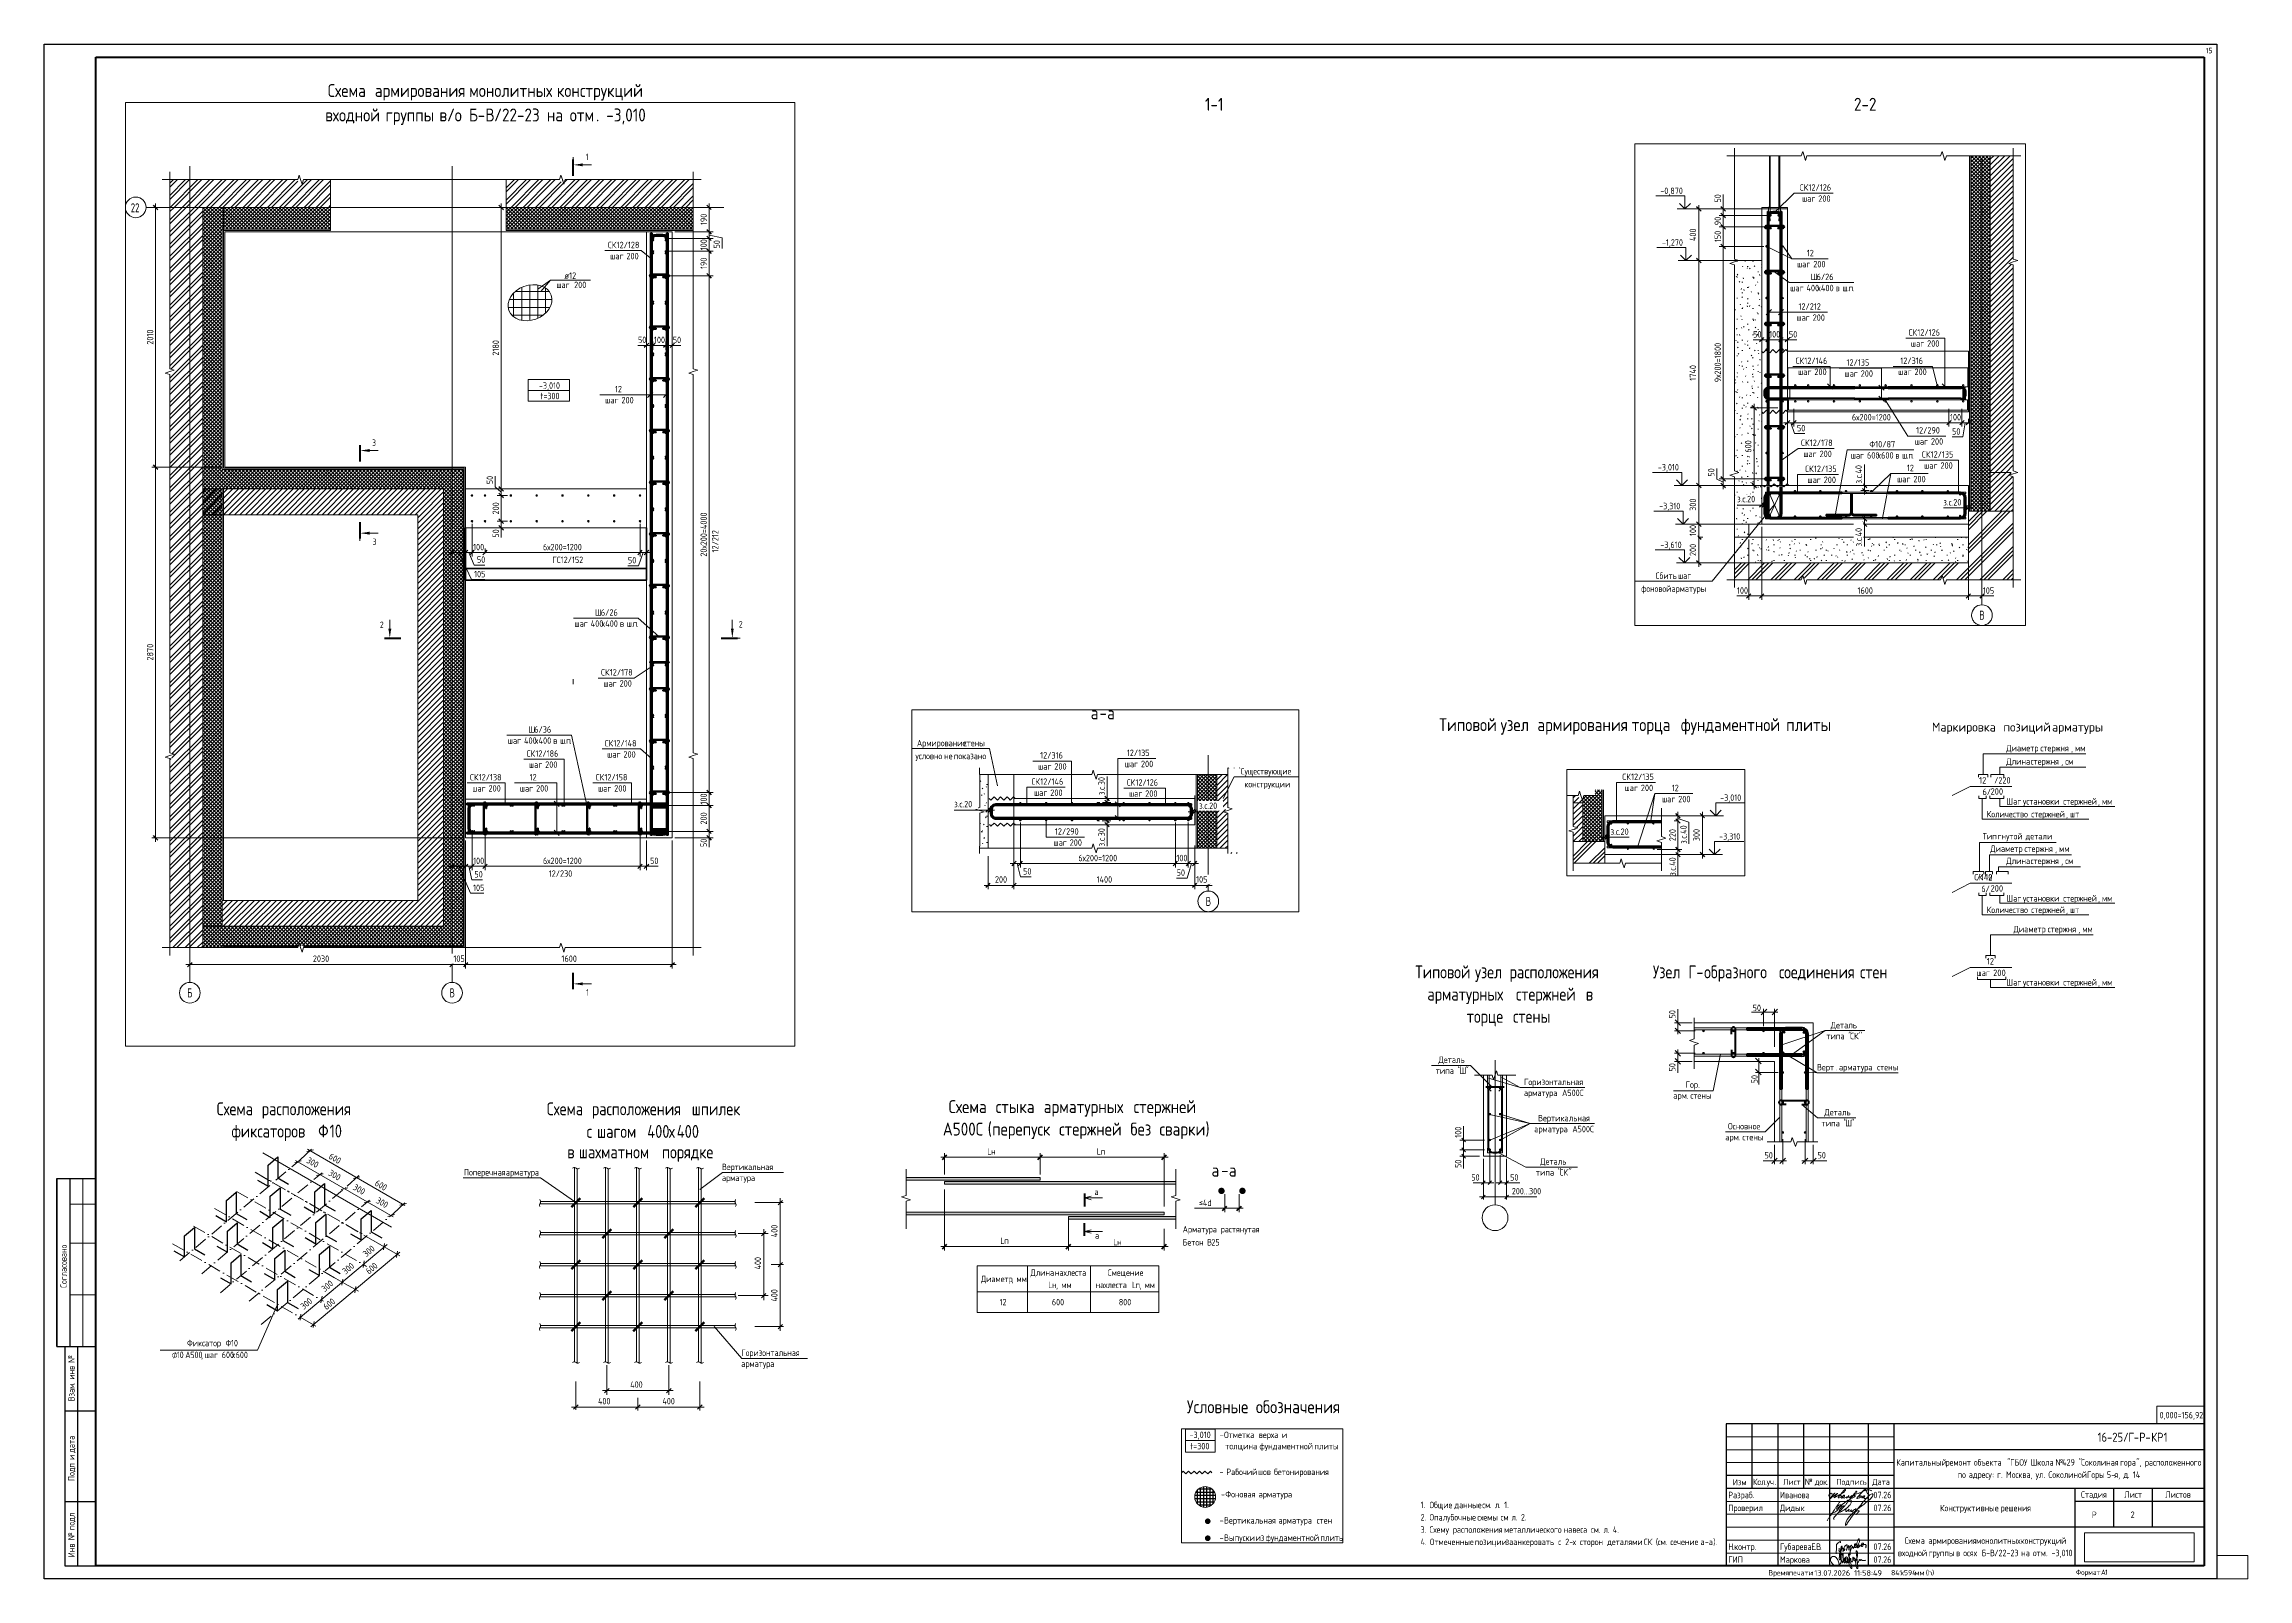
# Paper-space layout 'Layout1' of a CAD drawing. Header units: millimetres. Extents: x -841 to 12, y 0 to 594.
# The model-space entities are those that its viewports show. They can reach past a viewport. Long polylines and large blocks are cut down to what shows.
import ezdxf

# ---------------------------------------------------------------- set-up
doc = ezdxf.new("R2010")
doc.units = ezdxf.units.MM
for name, pattern in [('01 Штриховая _2 мм_', [3, 2, -1]), ('01 Штриховая _4 мм_', [6, 3.5, -2.5]), ('02 Штрихпунктирная _20 мм_', [25, 20, -2.5, 0, -2.5]), ('02 Штрихпунктирная _5 мм_', [8, 5, -1.5, 0, -1.5]), ('04 Пунктир 10мм', [10, 0, -10])]:
    doc.linetypes.add(name, pattern=pattern)
doc.layers.add('_NPLT_SIGN', color=5, linetype='Continuous', lineweight=9, plot=False)
doc.layers.add('NPLT_SIGN', color=5, linetype='Continuous', lineweight=9, plot=False)
for name, color, linetype, lineweight in [('AA_Dim', 7, 'Continuous', 9), ('AA_Dim-20', 7, 'Continuous', 9), ('AA_Linii', 7, 'Continuous', 9), ('AA_Oformlenie', 7, 'Continuous', 9), ('AA_Razrez', 7, 'Continuous', 9), ('AA_Vinoska', 7, 'Continuous', 9), ('AA_Visotnaya otmetka', 7, 'Continuous', 9), ('AF_Balki', 7, 'Continuous', 20), ('AF_Perekritie', 7, 'Continuous', 60), ('AF_Perekritie_Опалубка', 253, 'Continuous', 20), ('AF_Perekritie_Опалубка_Существующая', 253, 'Continuous', 20), ('AF_Stena', 7, 'Continuous', 60), ('AF_Stena_Опалубка', 253, 'Continuous', 20), ('AF_Stena_Опалубка_Существующая', 253, 'Continuous', 20), ('Gen_Stamp', 7, 'Continuous', 9), ('Gen_Text', 7, 'Continuous', 9), ('KR_Armatura', 7, 'Continuous', 20), ('KR_Armatura_Tonkie', 7, 'Continuous', 20), ('KR_Colonna_KG', 7, 'Continuous', 20), ('KR_Detal', 7, 'Continuous', 20), ('KR_Fundament', 7, 'Continuous', 20), ('Оси', 7, 'Continuous', 9)]:
    doc.layers.add(name, color=color, linetype=linetype, lineweight=lineweight)
doc.layers.add('AA_NPLT_Vports', color=254, linetype='Continuous', plot=False)
doc.styles.add('GOST Common', font='GOST_Common.ttf', dxfattribs={"width": 0.85, "height": 50})
doc.styles.add('GOST Common_1', font='GOST_Common.ttf', dxfattribs={"width": 0.9, "height": 50})
doc.styles.add('GOST Common_2', font='GOST_Common.ttf', dxfattribs={"width": 0.9, "height": 25})
doc.styles.add('GOST Common_3', font='GOST_Common.ttf', dxfattribs={"width": 0.85, "height": 2.5})
doc.styles.add('GOST Common_4', font='GOST_Common.ttf', dxfattribs={"width": 0.85, "height": 2.5})
doc.styles.add('GOST Common_5', font='GOST_Common.ttf', dxfattribs={"width": 0.85, "height": 5})
doc.styles.add('GOST Common_6', font='GOST_Common.ttf', dxfattribs={"width": 0.9, "height": 2.5})
doc.styles.add('GOST Common_7', font='GOST_Common.ttf', dxfattribs={"height": 3.5})
doc.styles.add('GOST Common_8', font='GOST_Common.ttf', dxfattribs={"height": 2.5})
doc.styles.add('ISOCPEUR', font='isocpeur.TTF', dxfattribs={"width": 0.85, "height": 50})
doc.styles.add('ISOCPEUR_1', font='isocpeur.TTF', dxfattribs={"width": 0.9, "height": 50})
doc.styles.add('ISOCPEUR_10', font='isocpeur.TTF', dxfattribs={"width": 0.9, "height": 2})
doc.styles.add('ISOCPEUR_11', font='isocpeur.TTF', dxfattribs={"height": 2.1})
doc.styles.add('ISOCPEUR_12', font='isocpeur.TTF', dxfattribs={"width": 0.85, "height": 3.5})
doc.styles.add('ISOCPEUR_13', font='isocpeur.TTF', dxfattribs={"width": 0.75, "height": 2.5})
doc.styles.add('ISOCPEUR_14', font='isocpeur.TTF', dxfattribs={"width": 0.85, "height": 5})
doc.styles.add('ISOCPEUR_15', font='isocpeur.TTF', dxfattribs={"width": 0.85, "height": 2.5})
doc.styles.add('ISOCPEUR_2', font='isocpeur.TTF', dxfattribs={"width": 0.8, "height": 50})
doc.styles.add('ISOCPEUR_3', font='isocpeur.TTF', dxfattribs={"width": 0.7, "height": 50})
doc.styles.add('ISOCPEUR_4', font='isocpeur.TTF', dxfattribs={"width": 0.7, "height": 70})
doc.styles.add('ISOCPEUR_5', font='isocpeur.TTF', dxfattribs={"width": 0.85, "height": 25})
doc.styles.add('ISOCPEUR_6', font='isocpeur.TTF', dxfattribs={"width": 0.85, "height": 2.5})
doc.styles.add('ISOCPEUR_7', font='isocpeur.TTF', dxfattribs={"width": 0.85, "height": 2.3})
doc.styles.add('ISOCPEUR_8', font='isocpeur.TTF', dxfattribs={"width": 0.85, "height": 2})
doc.styles.add('ISOCPEUR_9', font='isocpeur.TTF', dxfattribs={"width": 0.85, "height": 2.1})
doc.styles.add('ISOCPEUR_I', font='isocpeui.ttf', dxfattribs={"width": 0.7, "height": 0.3})
doc.dimstyles.new('00_Точн_3_знака__прозр_', dxfattribs={"dimscale": 304.8, "dimtxt": 50.137748, "dimasz": 0.111549, "dimexe": 0.098425, "dimexo": 0.065617, "dimgap": 0.006562, "dimtad": 1, "dimdec": 3, "dimrnd": 0.001, "dimdsep": 46, "dimtxsty": 'ISOCPEUR_1', "dimblk1": 'OBLIQUE', "dimblk2": 'OBLIQUE', "dimsah": 1, "dimcen": 0.09, "dimdle": 0.098425, "dimazin": 0, "dimtfac": 1, "dimtdec": 4, "dimtix": 1, "dimtmove": 1, "dimatfit": 3, "dimfxl": 1, "dimtvp": 1, "dimtolj": 1, "dimtzin": 0, "dimlwd": 18, "dimlwe": 18, "dimarcsym": 2})
doc.dimstyles.new('00_Точн_3_знака__прозр__1', dxfattribs={"dimscale": 304.8, "dimtxt": 50.137748, "dimasz": 0.111549, "dimexe": 0.098425, "dimexo": 0.065617, "dimgap": 0.006562, "dimtad": 1, "dimdec": 3, "dimrnd": 0.001, "dimdsep": 46, "dimtxsty": 'ISOCPEUR_1', "dimblk1": 'OBLIQUE', "dimblk2": 'OBLIQUE', "dimsah": 1, "dimcen": 0.09, "dimdle": 0.098425, "dimazin": 0, "dimtfac": 1, "dimtdec": 4, "dimtix": 1, "dimtmove": 0, "dimatfit": 3, "dimfxl": 1, "dimtvp": 1, "dimtolj": 1, "dimtzin": 0, "dimlwd": 18, "dimlwe": 18, "dimarcsym": 2})
doc.dimstyles.new('01_Точн_3_знака__непрозр_', dxfattribs={"dimscale": 304.8, "dimtxt": 50.137748, "dimasz": 0.111549, "dimexe": 0.098425, "dimexo": 0.065617, "dimgap": 0.019685, "dimtad": 1, "dimdec": 3, "dimrnd": 0.001, "dimdsep": 46, "dimtxsty": 'ISOCPEUR_1', "dimblk1": 'OBLIQUE', "dimblk2": 'OBLIQUE', "dimsah": 1, "dimcen": 0.09, "dimdle": 0.098425, "dimazin": 0, "dimtfac": 1, "dimtdec": 4, "dimtix": 1, "dimtmove": 1, "dimatfit": 3, "dimfxl": 1, "dimtvp": 1, "dimtfill": 1, "dimtolj": 1, "dimtzin": 0, "dimlwd": 18, "dimlwe": 18, "dimarcsym": 2})
doc.dimstyles.new('01_Точн_3_знака__непрозр__1', dxfattribs={"dimscale": 304.8, "dimtxt": 50.137748, "dimasz": 0.111549, "dimexe": 0.098425, "dimexo": 0.065617, "dimgap": 0.019685, "dimtad": 1, "dimdec": 3, "dimrnd": 0.001, "dimdsep": 46, "dimtxsty": 'ISOCPEUR_1', "dimblk1": 'OBLIQUE', "dimblk2": 'OBLIQUE', "dimsah": 1, "dimcen": 0.09, "dimdle": 0.098425, "dimazin": 0, "dimtfac": 1, "dimtdec": 4, "dimtix": 1, "dimtmove": 0, "dimatfit": 3, "dimfxl": 1, "dimtvp": 1, "dimtfill": 1, "dimtolj": 1, "dimtzin": 0, "dimlwd": 18, "dimlwe": 18, "dimarcsym": 2})
doc.dimstyles.new('05_Округл_1мм__прозр_', dxfattribs={"dimscale": 304.8, "dimtxt": 50.137748, "dimasz": 0.111549, "dimexe": 0.098425, "dimexo": 0.065617, "dimgap": 0.006562, "dimtad": 1, "dimdec": 0, "dimdsep": 46, "dimtxsty": 'ISOCPEUR_1', "dimblk1": 'OBLIQUE', "dimblk2": 'OBLIQUE', "dimsah": 1, "dimcen": 0.09, "dimdle": 0.098425, "dimazin": 0, "dimtfac": 1, "dimtdec": 4, "dimtix": 1, "dimtmove": 0, "dimatfit": 3, "dimfxl": 1, "dimtvp": 1, "dimtolj": 1, "dimtzin": 0, "dimlwd": 18, "dimlwe": 18, "dimarcsym": 2})
doc.dimstyles.new('05_Округл_1мм__прозр__1', dxfattribs={"dimscale": 304.8, "dimtxt": 50.137748, "dimasz": 0.111549, "dimexe": 0.098425, "dimexo": 0.065617, "dimgap": 0.006562, "dimtad": 1, "dimdec": 0, "dimdsep": 46, "dimtxsty": 'ISOCPEUR_1', "dimblk1": 'OBLIQUE', "dimblk2": 'OBLIQUE', "dimsah": 1, "dimcen": 0.09, "dimdle": 0.098425, "dimazin": 0, "dimtfac": 1, "dimtdec": 4, "dimtix": 1, "dimtmove": 1, "dimatfit": 3, "dimfxl": 1, "dimtvp": 1, "dimtolj": 1, "dimtzin": 0, "dimlwd": 18, "dimlwe": 18, "dimarcsym": 2})
doc.dimstyles.new('05_Округл_5мм__прозр__1', dxfattribs={"dimscale": 304.8, "dimtxt": 50.137748, "dimasz": 0.111549, "dimexe": 0.098425, "dimexo": 0.065617, "dimgap": 0.006562, "dimtad": 1, "dimdec": 0, "dimrnd": 5, "dimdsep": 46, "dimtxsty": 'ISOCPEUR_1', "dimblk1": 'OBLIQUE', "dimblk2": 'OBLIQUE', "dimsah": 1, "dimcen": 0.09, "dimdle": 0.098425, "dimazin": 0, "dimtfac": 1, "dimtdec": 4, "dimtix": 1, "dimtmove": 1, "dimatfit": 3, "dimfxl": 1, "dimtvp": 1, "dimtolj": 1, "dimtzin": 0, "dimlwd": 18, "dimlwe": 18, "dimarcsym": 2})
picture_1 = doc.add_image_def('image1.jpg', size_in_pixel=(1429, 378))
pattern_1 = [(45, (-10360.69, 0), (-47.14634, 47.14634), []), (45, (-10329.26, 0), (-47.14634, 47.14634), [])]
pattern_2 = [(45, (-10360.69, 0), (-14.142136, 14.142136), []), (135, (-10360.69, 0), (-14.142136, -14.142136), [])]
pattern_3 = [(45, (-10360.69, 0), (-21.213203, 21.213203), [])]
pattern_4 = [(45, (17539.444, -300), (-21.2132, 21.2132), [])]
pattern_5 = [(0, (17539.444, -300), (162.56, 40.64), [6.706, -115.214, 6.706, -115.214, -650.24]), (0, (17539.444, -300), (162.56, 40.64), [-243.84, 6.706, -237.134, 6.706, -115.214, -284.48]), (0, (17539.444, -300), (162.56, 40.64), [-609.6, 6.706, -74.574, 6.706, -196.494]), (120, (17600.404, -279.68), (-116.47527, 120.4611), [6.706, -115.214, 6.706, -115.214, -650.24]), (120, (17600.404, -279.68), (-116.47527, 120.4611), [-243.84, 6.706, -237.134, 6.706, -115.214, -284.48]), (120, (17600.404, -279.68), (-116.47527, 120.4611), [-609.6, 6.706, -74.574, 6.706, -196.494]), (240, (17620.724, -198.4), (-46.08473, -161.1011), [6.706, -115.214, 6.706, -115.214, -650.24]), (240, (17620.724, -198.4), (-46.08473, -161.1011), [-243.84, 6.706, -237.134, 6.706, -115.214, -284.48]), (240, (17620.724, -198.4), (-46.08473, -161.1011), [-609.6, 6.706, -74.574, 6.706, -196.494])]
pattern_6 = [(45, (18557.905, -300), (-21.2132, 21.2132), [])]

psp = doc.layouts.get("Layout1")

# ---------------------------------------------------------------- texts
at = {"layer": 'AA_Vinoska', "attachment_point": 1}
for s, insert, char_height, width, style in [('Маркировка', (-110.3, 331.44), 3.5, 32.0675, 'GOST Common_7'), ('\\fGOST Common|b0|i0|c204|p34|; ', (-83.84, 331.44), 3.5, 1.443, 'GOST Common_7'), ('позиций', (-82.65, 331.44), 3.5, 21.4051, 'GOST Common_7'), ('\\fGOST Common|b0|i0|c204|p34|; ', (-64.99, 331.44), 3.5, 1.443, 'GOST Common_7'), ('арматуры', (-63.8, 331.44), 3.5, 26.6962, 'GOST Common_7'), ('12', (-92.07, 310.3), 2.5, 3.6878, 'GOST Common_8'), ('200', (-87.64, 306.01), 2.5, 6.4937, 'GOST Common_8'), ('СК', (-93.9, 272.82), 2.5, 4.5696, 'GOST Common_8'), ('12', (-89.72, 272.79), 2.5, 3.6878, 'GOST Common_8'), ('200', (-87.64, 268.5), 2.5, 6.4937, 'GOST Common_8'), ('12', (-89.1, 240.27), 2.5, 3.6878, 'GOST Common_8'), ('Типовой', (-310.28, 237.42), 5, 26.2352, 'GOST Common_5'), ('\\fGOST Common|b0|i0|c204|p34|;\\W.85; ', (-288.63, 237.42), 5, 1.7717, 'GOST Common_5'), ('узел', (-287.17, 237.42), 5, 14.4464, 'GOST Common_5'), ('\\fGOST Common|b0|i0|c204|p34|;\\W.85; ', (-275.25, 237.42), 5, 1.7717, 'GOST Common_5'), ('расположения', (-273.79, 237.42), 5, 45.111, 'GOST Common_5'), ('Узел', (-218.31, 237.42), 5, 14.9234, 'GOST Common_5'), ('\\fGOST Common|b0|i0|c204|p34|;\\W.85; ', (-206, 237.42), 5, 1.7717, 'GOST Common_5'), ('\\fGOST Common|b0|i0|c204|p34|;\\W.85;Г', (-204.54, 237.42), 5, 3.6797, 'GOST Common_5'), ('\\fGOST Common|b0|i0|c204|p34|;\\W.85;-', (-201.5, 237.42), 5, 3.6797, 'GOST Common_5'), ('образного', (-198.47, 237.42), 5, 33.3221, 'GOST Common_5'), ('\\fGOST Common|b0|i0|c204|p34|;\\W.85; ', (-170.97, 237.42), 5, 1.7717, 'GOST Common_5'), ('соединения', (-169.51, 237.42), 5, 36.2523, 'GOST Common_5'), ('\\fGOST Common|b0|i0|c204|p34|;\\W.85; ', (-139.6, 237.42), 5, 1.7717, 'GOST Common_5'), ('стен', (-138.14, 237.42), 5, 15.2641, 'GOST Common_5'), ('200', (-86.63, 235.82), 2.5, 6.4937, 'GOST Common_8'), ('арматурных', (-305.61, 228.82), 5, 39.7958, 'GOST Common_5'), ('\\fGOST Common|b0|i0|c204|p34|;\\W.85; ', (-272.78, 228.82), 5, 1.7717, 'GOST Common_5'), ('стержней', (-271.32, 228.82), 5, 31.0053, 'GOST Common_5'), ('\\fGOST Common|b0|i0|c204|p34|;\\W.85; ', (-245.73, 228.82), 5, 1.7717, 'GOST Common_5'), ('\\fGOST Common|b0|i0|c204|p34|;\\W.85;в', (-244.27, 228.82), 5, 3.6797, 'GOST Common_5'), ('50', (-179.71, 222.24), 2.5, 3.8962, 'GOST Common_6'), ('торце', (-290.38, 220.22), 5, 19.966, 'GOST Common_5'), ('\\fGOST Common|b0|i0|c204|p34|;\\W.85; ', (-273.9, 220.22), 5, 1.7717, 'GOST Common_5'), ('стены', (-272.44, 220.22), 5, 19.4209, 'GOST Common_5'), ('Схема', (-774.2, 184.43), 5, 19.3527, 'GOST Common_5'), ('\\fGOST Common|b0|i0|c204|p34|;\\W.85; ', (-758.23, 184.43), 5, 1.7717, 'GOST Common_5'), ('расположения', (-756.77, 184.43), 5, 45.111, 'GOST Common_5'), ('Схема', (-646.43, 184.43), 5, 19.3527, 'GOST Common_5'), ('\\fGOST Common|b0|i0|c204|p34|;\\W.85; ', (-630.46, 184.43), 5, 1.7717, 'GOST Common_5'), ('расположения', (-629, 184.43), 5, 45.111, 'GOST Common_5'), ('\\fGOST Common|b0|i0|c204|p34|;\\W.85; ', (-591.78, 184.43), 5, 1.7717, 'GOST Common_5'), ('шпилек', (-590.32, 184.43), 5, 23.1688, 'GOST Common_5'), ('фиксаторов', (-768.46, 175.83), 5, 38.9099, 'GOST Common_5'), ('\\fGOST Common|b0|i0|c204|p34|;\\W.85; ', (-736.36, 175.83), 5, 1.7717, 'GOST Common_5'), ('\\fGOST Common|b0|i0|c204|p34|;\\W.85;Ф', (-734.9, 175.83), 5, 5.3152, 'GOST Common_5'), ('10', (-730.51, 175.83), 5, 6.3373, 'GOST Common_5'), ('\\fGOST Common|b0|i0|c204|p34|;\\W.85;с', (-631.02, 175.68), 5, 3.1346, 'GOST Common_5'), ('\\fGOST Common|b0|i0|c204|p34|;\\W.85; ', (-628.44, 175.68), 5, 1.7717, 'GOST Common_5'), ('шагом', (-626.98, 175.68), 5, 20.443, 'GOST Common_5'), (' 400', (-610.11, 175.68), 5, 13.288, 'GOST Common_5'), ('\\fGOST Common|b0|i0|c204|p34|;\\W.85;х', (-599.15, 175.68), 5, 3.6797, 'GOST Common_5'), ('400', (-596.11, 175.68), 5, 11.5162, 'GOST Common_5'), ('\\fISOCPEUR|b0|i0|c204|p34|;\\W.85;А', (-493.13, 176.59), 5, 4.6338, 'ISOCPEUR_14'), ('500', (-489.31, 176.59), 5, 10.8348, 'ISOCPEUR_14'), ('\\fISOCPEUR|b0|i0|c204|p34|;\\W.85;С', (-480.37, 176.59), 5, 3.6116, 'ISOCPEUR_14'), ('50', (-175.11, 165.21), 2.5, 3.8962, 'GOST Common_6'), ('50', (-154.59, 165.21), 2.5, 3.8962, 'GOST Common_6'), ('Поперечная', (-678.51, 158.62), 2.5, 18.8076, 'GOST Common_3'), ('\\fGOST Common|b0|i0|c204|p34|;\\W.85; ', (-662.99, 158.62), 2.5, 0.8859, 'GOST Common_3'), ('арматура', (-662.26, 158.62), 2.5, 16.0137, 'GOST Common_3'), ('арматура', (-578.63, 156.48), 2.5, 16.0137, 'GOST Common_3'), ('Вертикальная', (-578.63, 160.71), 2.5, 23.2369, 'GOST Common_3'), ('\\fISOCPEUR|b0|i0|c204|p34|;\\W.85;а', (-389.16, 160.7), 5, 4.0886, 'ISOCPEUR_14'), ('\\fISOCPEUR|b0|i0|c204|p34|;\\W.85;-', (-385.44, 160.7), 5, 3.6116, 'ISOCPEUR_14'), ('\\fISOCPEUR|b0|i0|c204|p34|;\\W.85;а', (-382.46, 160.7), 5, 4.0886, 'ISOCPEUR_14'), ('50', (-288.59, 156.62), 2.5, 3.6797, 'GOST Common_3'), ('50', (-273.55, 156.62), 2.5, 3.6797, 'GOST Common_3'), ('\\fISOCPEUR|b0|i0|c204|p34|;\\W.85;а', (-434.44, 151.03), 2.5, 2.0443, 'ISOCPEUR_6'), ('200...300', (-272.9, 151.31), 2.5, 13.288, 'GOST Common_3'), ('Арматура', (-400.31, 136.58), 2.5, 16.2863, 'ISOCPEUR_6'), ('\\fISOCPEUR|b0|i0|c204|p34|;\\W.85; ', (-386.87, 136.58), 2.5, 1.5673, 'ISOCPEUR_6'), ('\\fISOCPEUR|b0|i0|c204|p34|;\\W.85;а', (-434.23, 134.2), 2.5, 2.0443, 'ISOCPEUR_6'), ('Бетон', (-400.31, 131.52), 2.5, 9.8808, 'ISOCPEUR_6'), ('\\fISOCPEUR|b0|i0|c204|p34|;\\W.85; ', (-392.16, 131.52), 2.5, 1.5673, 'ISOCPEUR_6'), ('\\fISOCPEUR|b0|i0|c204|p34|;\\W.85;В', (-390.86, 131.52), 2.5, 2.0443, 'ISOCPEUR_6'), ('25', (-389.18, 131.52), 2.5, 3.6797, 'ISOCPEUR_6'), ('растянутая', (-385.58, 136.58), 2.5, 19.489, 'ISOCPEUR_6'), ('12', (-471.14, 108.38), 2.5, 3.1346, 'ISOCPEUR_6'), ('600', (-450.93, 108.38), 2.5, 5.5196, 'ISOCPEUR_6'), ('800', (-425.02, 108.38), 2.5, 5.5196, 'ISOCPEUR_6'), ('\\fGOST Common|b0|i0|c254|p34|;\\W.85;⌀', (-791.57, 87.94), 2.5, 2.3169, 'GOST Common_4'), ('10 ', (-789.66, 87.94), 2.5, 4.0205, 'GOST Common_3'), ('\\fGOST Common|b0|i0|c204|p34|;\\W.85;А', (-786.34, 87.94), 2.5, 2.3169, 'GOST Common_3'), ('500', (-784.43, 87.94), 2.5, 5.5196, 'GOST Common_3'), (', ', (-780.23, 87.94), 2.5, 1.7717, 'GOST Common_3'), ('шаг', (-778.77, 87.94), 2.5, 6.2011, 'GOST Common_3'), (' 600', (-773.66, 87.94), 2.5, 6.4055, 'GOST Common_3'), ('\\fGOST Common|b0|i0|c204|p34|;\\W.85;Ф', (-770.78, 92.52), 2.5, 2.5895, 'GOST Common_3'), ('10', (-768.64, 92.52), 2.5, 3.1346, 'GOST Common_3'), ('\\fGOST Common|b0|i0|c204|p34|;\\W.85;х', (-768.37, 87.94), 2.5, 1.8399, 'GOST Common_3'), ('600', (-766.85, 87.94), 2.5, 5.5196, 'GOST Common_3'), ('Горизонтальная', (-571.14, 88.77), 2.5, 26.5078, 'GOST Common_3'), ('арматура', (-571.14, 84.53), 2.5, 16.0137, 'GOST Common_3'), ('400', (-626.59, 70.05), 2.5, 5.724, 'GOST Common_3'), ('400', (-614.12, 76.44), 2.5, 5.724, 'GOST Common_3'), ('400', (-601.66, 70.05), 2.5, 5.724, 'GOST Common_3'), ('Разраб', (-189.15, 33.73), 2.5, 11.5162, 'ISOCPEUR_6'), ('Проверил', (-189.15, 28.73), 2.5, 14.9234, 'ISOCPEUR_6'), ('\\fISOCPEUR|b0|i0|c204|p34|;\\W.85;.', (-179.65, 33.73), 2.5, 0.7496, 'ISOCPEUR_6'), ('Дидык', (-169.15, 28.73), 2.5, 9.8808, 'ISOCPEUR_6'), ('Иванова', (-169.15, 33.73), 2.5, 13.4924, 'ISOCPEUR_6'), ('07.26', (-132.93, 33.73), 2.5, 7.1551, 'ISOCPEUR_13'), ('07.26', (-132.93, 28.73), 2.5, 7.1551, 'ISOCPEUR_13'), ('\\fISOCPEUR|b0|i0|c204|p34|;\\W.85;Н', (-189.15, 13.73), 2.5, 2.0443, 'ISOCPEUR_6'), ('ГИП', (-189.15, 8.73), 2.5, 5.9285, 'ISOCPEUR_6'), ('\\fISOCPEUR|b0|i0|c204|p34|;\\W.85;.', (-187.47, 13.73), 2.5, 0.7496, 'ISOCPEUR_6'), ('контр', (-186.85, 13.73), 2.5, 9.6764, 'ISOCPEUR_6'), ('\\fISOCPEUR|b0|i0|c204|p34|;\\W.85;.', (-178.86, 13.73), 2.5, 0.7496, 'ISOCPEUR_6'), ('Губарева', (-169.15, 13.73), 2.5, 13.3481, 'ISOCPEUR_13'), ('Маркова', (-169.15, 8.73), 2.5, 13.765, 'ISOCPEUR_6'), ('\\fISOCPEUR|b0|i0|c204|p34|;\\W.75; ', (-158.14, 13.73), 2.5, 1.3829, 'ISOCPEUR_13'), ('\\fISOCPEUR|b0|i0|c204|p34|;\\W.75;Е', (-157, 13.73), 2.5, 1.6234, 'ISOCPEUR_13'), ('\\fISOCPEUR|b0|i0|c204|p34|;\\W.75;.', (-155.66, 13.73), 2.5, 0.6614, 'ISOCPEUR_13'), ('\\fISOCPEUR|b0|i0|c204|p34|;\\W.75;В', (-155.11, 13.73), 2.5, 1.8038, 'ISOCPEUR_13'), ('\\fISOCPEUR|b0|i0|c204|p34|;\\W.75;.', (-153.62, 13.73), 2.5, 0.6614, 'ISOCPEUR_13'), ('07.26', (-132.93, 13.73), 2.5, 7.1551, 'ISOCPEUR_13'), ('07.26', (-132.93, 8.73), 2.5, 7.1551, 'ISOCPEUR_13')]:
    psp.add_mtext(s, dxfattribs=dict(at, insert=insert, char_height=char_height, width=width, style=style))
at = {"layer": 'AA_Vinoska', "char_height": 2.5, "attachment_point": 1}
for s, insert, width, rotation, style in [('50', (-212.06, 216.91), 3.8962, 90, 'GOST Common_6'), ('50', (-212.06, 196.39), 3.8962, 90, 'GOST Common_6'), ('50', (-180.28, 191.79), 3.8962, 90, 'GOST Common_6'), ('100', (-294.92, 170.76), 4.9745, 90, 'GOST Common_3'), ('300', (-738.45, 163.43), 5.5196, 330.0085, 'GOST Common_3'), ('600', (-729.84, 164.99), 5.5196, 330.0085, 'GOST Common_3'), ('300', (-729.92, 158.5), 5.5196, 330.0085, 'GOST Common_3'), ('600', (-712.02, 154.61), 5.5196, 330.0085, 'GOST Common_3'), ('50', (-294.92, 159.04), 3.6797, 90, 'GOST Common_3'), ('300', (-720.45, 153.03), 5.5196, 330.0085, 'GOST Common_3'), ('300', (-711.55, 147.9), 5.5196, 330.0085, 'GOST Common_3'), ('300', (-717.9, 126.31), 5.5196, 40, 'GOST Common_3'), ('400', (-559.61, 132.25), 5.724, 90, 'GOST Common_3'), ('300', (-725.89, 119.61), 5.5196, 40, 'GOST Common_3'), ('600', (-716.83, 119.64), 5.5196, 40, 'GOST Common_3'), ('400', (-566, 119.79), 5.724, 90, 'GOST Common_3'), ('300', (-734, 112.81), 5.5196, 40, 'GOST Common_3'), ('400', (-559.61, 107.33), 5.724, 90, 'GOST Common_3'), ('300', (-742.11, 106), 5.5196, 40, 'GOST Common_3'), ('600', (-733.27, 105.86), 5.5196, 40, 'GOST Common_3')]:
    psp.add_mtext(s, dxfattribs=dict(at, insert=insert, width=width, rotation=rotation, style=style))
at = {"layer": 'Gen_Stamp', "attachment_point": 1}
for s, insert, char_height, width, style in [('15', (-4.32, 592.55), 2.1, 2.6576, 'ISOCPEUR_9'), ('\\fISOCPEUR|b0|i1|c204|p34|;\\W.7;0', (-164.85, 60.16), 0.3, 0.2245, 'ISOCPEUR_I'), ('0,000=156,92', (-22.2, 64.64), 2.5, 19.6253, 'ISOCPEUR_6'), ('16-25/', (-46.18, 56.59), 3.5, 14.4464, 'ISOCPEUR_12'), ('\\fISOCPEUR|b0|i0|c204|p34|;\\W.85;Г', (-34.26, 56.59), 3.5, 2.5213, 'ISOCPEUR_12'), ('\\fISOCPEUR|b0|i0|c204|p34|;\\W.85;-', (-32.18, 56.59), 3.5, 2.5213, 'ISOCPEUR_12'), ('\\fISOCPEUR|b0|i0|c204|p34|;\\W.85;Р', (-30.1, 56.59), 3.5, 2.9302, 'ISOCPEUR_12'), ('\\fISOCPEUR|b0|i0|c204|p34|;\\W.85;-', (-27.68, 56.59), 3.5, 2.5213, 'ISOCPEUR_12'), ('КР', (-25.45, 56.59), 3.5, 5.8603, 'ISOCPEUR_12'), ('\\fISOCPEUR|b0|i0|c204|p34|;\\W.85;1', (-20.62, 56.59), 3.5, 1.8399, 'ISOCPEUR_12'), ('Капитальный', (-124.1, 46.35), 2.5, 21.5333, 'ISOCPEUR_6'), ('\\fISOCPEUR|b0|i0|c204|p34|;\\W.85; ', (-106.33, 46.35), 2.5, 1.5673, 'ISOCPEUR_6'), ('ремонт', (-105.04, 46.35), 2.5, 11.7207, 'ISOCPEUR_6'), ('\\fISOCPEUR|b0|i0|c204|p34|;\\W.85; ', (-95.37, 46.35), 2.5, 1.5673, 'ISOCPEUR_6'), ('объекта', (-94.08, 46.35), 2.5, 13.9013, 'ISOCPEUR_6'), (' "', (-82.61, 46.35), 2.5, 3.1346, 'ISOCPEUR_6'), ('ГБОУ', (-80.02, 46.35), 2.5, 7.9728, 'ISOCPEUR_6'), ('\\fISOCPEUR|b0|i0|c204|p34|;\\W.85; ', (-73.44, 46.35), 2.5, 1.5673, 'ISOCPEUR_6'), ('Школа', (-72.15, 46.35), 2.5, 10.1534, 'ISOCPEUR_6'), ('\\fISOCPEUR|b0|i0|c204|p34|;\\W.85; ', (-63.77, 46.35), 2.5, 1.5673, 'ISOCPEUR_6'), ('\\fISOCPEUR|b0|i0|c204|p34|;\\W.85;№', (-62.48, 46.35), 2.5, 3.1346, 'ISOCPEUR_6'), ('429 "', (-59.89, 46.35), 2.5, 8.8586, 'ISOCPEUR_6'), ('Соколиная', (-52.58, 46.35), 2.5, 16.7633, 'ISOCPEUR_6'), ('\\fISOCPEUR|b0|i0|c204|p34|;\\W.85; ', (-38.75, 46.35), 2.5, 1.5673, 'ISOCPEUR_6'), ('гора', (-37.46, 46.35), 2.5, 7.5639, 'ISOCPEUR_6'), ('", ', (-31.22, 46.35), 2.5, 4.0205, 'ISOCPEUR_6'), ('расположенного', (-27.9, 46.35), 2.5, 26.1671, 'ISOCPEUR_6'), ('по', (-100.37, 41.59), 2.5, 3.6797, 'ISOCPEUR_6'), ('\\fISOCPEUR|b0|i0|c204|p34|;\\W.85; ', (-97.34, 41.59), 2.5, 1.5673, 'ISOCPEUR_6'), ('адресу', (-96.04, 41.59), 2.5, 10.9711, 'ISOCPEUR_6'), (': ', (-86.99, 41.59), 2.5, 2.3169, 'ISOCPEUR_6'), ('\\fISOCPEUR|b0|i0|c204|p34|;\\W.85;г', (-85.08, 41.59), 2.5, 1.8399, 'ISOCPEUR_6'), ('. ', (-83.56, 41.59), 2.5, 2.3169, 'ISOCPEUR_6'), ('Москва', (-81.65, 41.59), 2.5, 11.4481, 'ISOCPEUR_6'), (', ', (-72.21, 41.59), 2.5, 2.4532, 'ISOCPEUR_6'), ('ул', (-70.18, 41.59), 2.5, 3.6797, 'ISOCPEUR_6'), ('. ', (-67.15, 41.59), 2.5, 2.3169, 'ISOCPEUR_6'), ('Соколиной', (-65.23, 41.59), 2.5, 16.5589, 'ISOCPEUR_6'), ('\\fISOCPEUR|b0|i0|c204|p34|;\\W.85; ', (-51.57, 41.59), 2.5, 1.5673, 'ISOCPEUR_6'), ('Горы', (-50.28, 41.59), 2.5, 7.5639, 'ISOCPEUR_6'), (' 5-', (-44.04, 41.59), 2.5, 5.247, 'ISOCPEUR_6'), ('\\fISOCPEUR|b0|i0|c204|p34|;\\W.85;я', (-39.71, 41.59), 2.5, 1.8399, 'ISOCPEUR_6'), (', ', (-38.19, 41.59), 2.5, 2.4532, 'ISOCPEUR_6'), ('\\fISOCPEUR|b0|i0|c204|p34|;\\W.85;д', (-36.17, 41.59), 2.5, 1.8399, 'ISOCPEUR_6'), ('. 14', (-34.65, 41.59), 2.5, 5.6559, 'ISOCPEUR_6'), ('Конструктивные', (-107.15, 28.68), 2.5, 26.8485, 'ISOCPEUR_6'), ('\\fISOCPEUR|b0|i0|c204|p34|;\\W.85; ', (-85, 28.68), 2.5, 1.5673, 'ISOCPEUR_6'), ('решения', (-83.71, 28.68), 2.5, 13.3561, 'ISOCPEUR_6'), ('\\fISOCPEUR|b0|i0|c204|p34|;\\W.85;2', (-33.39, 26.12), 2.5, 1.8399, 'ISOCPEUR_6'), ('входной', (-123.49, 11.29), 2.5, 12.8791, 'ISOCPEUR_6'), ('Схема', (-120.9, 16.06), 2.5, 9.6082, 'ISOCPEUR_6'), ('\\fISOCPEUR|b0|i0|c204|p34|;\\W.85; ', (-112.97, 16.06), 2.5, 1.5673, 'ISOCPEUR_6'), ('\\fISOCPEUR|b0|i0|c204|p34|;\\W.85; ', (-112.86, 11.29), 2.5, 1.5673, 'ISOCPEUR_6'), ('армирования', (-111.68, 16.06), 2.5, 20.8519, 'ISOCPEUR_6'), ('группы', (-111.57, 11.29), 2.5, 11.2437, 'ISOCPEUR_6'), ('\\fISOCPEUR|b0|i0|c204|p34|;\\W.85; ', (-102.29, 11.29), 2.5, 1.5673, 'ISOCPEUR_6'), ('\\fISOCPEUR|b0|i0|c204|p34|;\\W.85;в', (-101, 11.29), 2.5, 1.8399, 'ISOCPEUR_6'), ('\\fISOCPEUR|b0|i0|c204|p34|;\\W.85; ', (-99.48, 11.29), 2.5, 1.5673, 'ISOCPEUR_6'), ('осях', (-98.19, 11.29), 2.5, 7.0869, 'ISOCPEUR_6'), ('\\fISOCPEUR|b0|i0|c204|p34|;\\W.85; ', (-94.48, 16.06), 2.5, 1.5673, 'ISOCPEUR_6'), ('монолитных', (-93.18, 16.06), 2.5, 19.2846, 'ISOCPEUR_6'), ('\\fISOCPEUR|b0|i0|c204|p34|;\\W.85; ', (-92.34, 11.29), 2.5, 1.5673, 'ISOCPEUR_6'), ('\\fISOCPEUR|b0|i0|c204|p34|;\\W.85;Б', (-91.05, 11.29), 2.5, 2.0443, 'ISOCPEUR_6'), ('\\fISOCPEUR|b0|i0|c204|p34|;\\W.85;-', (-89.36, 11.29), 2.5, 1.8399, 'ISOCPEUR_6'), ('\\fISOCPEUR|b0|i0|c204|p34|;\\W.85;В', (-87.84, 11.29), 2.5, 2.0443, 'ISOCPEUR_6'), ('/22-23 ', (-86.15, 11.29), 2.5, 12.6065, 'ISOCPEUR_6'), ('\\fISOCPEUR|b0|i0|c204|p34|;\\W.85; ', (-77.27, 16.06), 2.5, 1.5673, 'ISOCPEUR_6'), ('конструкций', (-75.98, 16.06), 2.5, 20.6475, 'ISOCPEUR_6'), ('на', (-75.75, 11.29), 2.5, 3.8842, 'ISOCPEUR_6'), ('\\fISOCPEUR|b0|i0|c204|p34|;\\W.85; ', (-72.55, 11.29), 2.5, 1.5673, 'ISOCPEUR_6'), ('отм', (-71.26, 11.29), 2.5, 6.2011, 'ISOCPEUR_6'), ('. -3,010', (-66.14, 11.29), 2.5, 11.857, 'ISOCPEUR_6')]:
    psp.add_mtext(s, dxfattribs=dict(at, insert=insert, char_height=char_height, width=width, style=style))
at = {"layer": 'Gen_Stamp', "insert": (-155.83, 3.34), "char_height": 2.1, "width": 27.6689, "attachment_point": 1, "line_spacing_factor": 1.135194, "style": 'ISOCPEUR_11'}
psp.add_mtext('13.07.2026 11:58:49', dxfattribs=at)
at = {"layer": 'Gen_Text', "attachment_point": 1}
for s, insert, char_height, width, style in [('Схема', (-731.19, 578.52), 5, 19.012, 'ISOCPEUR_14'), ('\\fISOCPEUR|b0|i0|c204|p34|;\\W.85; ', (-715.51, 578.52), 5, 3.0665, 'ISOCPEUR_14'), ('армирования', (-712.98, 578.52), 5, 41.1586, 'ISOCPEUR_14'), ('\\fISOCPEUR|b0|i0|c204|p34|;\\W.85; ', (-679.02, 578.52), 5, 3.0665, 'ISOCPEUR_14'), ('монолитных', (-676.49, 578.52), 5, 38.0922, 'ISOCPEUR_14'), ('\\fISOCPEUR|b0|i0|c204|p34|;\\W.85; ', (-645.06, 578.52), 5, 3.0665, 'ISOCPEUR_14'), ('конструкций', (-642.53, 578.52), 5, 40.6816, 'ISOCPEUR_14'), ('\\fISOCPEUR|b0|i0|c204|p34|;\\W.85; ', (-608.96, 578.52), 5, 1.5673, 'ISOCPEUR_14'), ('1-1', (-391.66, 573.21), 5, 8.7905, 'ISOCPEUR_14'), ('2-2', (-140.47, 573.21), 5, 10.8348, 'ISOCPEUR_14'), ('входной', (-732.21, 569.06), 5, 25.2812, 'ISOCPEUR_14'), ('\\fISOCPEUR|b0|i0|c204|p34|;\\W.85; ', (-711.35, 569.06), 5, 3.0665, 'ISOCPEUR_14'), ('группы', (-708.82, 569.06), 5, 22.1466, 'ISOCPEUR_14'), ('\\fISOCPEUR|b0|i0|c204|p34|;\\W.85; ', (-690.54, 569.06), 5, 3.0665, 'ISOCPEUR_14'), ('\\fISOCPEUR|b0|i0|c204|p34|;\\W.85;в', (-688.01, 569.06), 5, 3.6116, 'ISOCPEUR_14'), ('\\fISOCPEUR|b0|i0|c204|p34|;\\W.85;/', (-685.03, 569.06), 5, 3.6116, 'ISOCPEUR_14'), ('\\fISOCPEUR|b0|i0|c204|p34|;\\W.85;о', (-682.05, 569.06), 5, 3.6116, 'ISOCPEUR_14'), ('\\fISOCPEUR|b0|i0|c204|p34|;\\W.85; ', (-679.07, 569.06), 5, 3.0665, 'ISOCPEUR_14'), ('\\fISOCPEUR|b0|i0|c204|p34|;\\W.85;Б', (-676.54, 569.06), 5, 4.0886, 'ISOCPEUR_14'), ('\\fISOCPEUR|b0|i0|c204|p34|;\\W.85;-', (-673.17, 569.06), 5, 3.6116, 'ISOCPEUR_14'), ('\\fISOCPEUR|b0|i0|c204|p34|;\\W.85;В', (-670.19, 569.06), 5, 4.0886, 'ISOCPEUR_14'), ('/22-23 ', (-666.82, 569.06), 5, 24.7361, 'ISOCPEUR_14'), ('на', (-646.41, 569.06), 5, 7.7002, 'ISOCPEUR_14'), ('\\fISOCPEUR|b0|i0|c204|p34|;\\W.85; ', (-640.06, 569.06), 5, 3.0665, 'ISOCPEUR_14'), ('отм', (-637.53, 569.06), 5, 12.334, 'ISOCPEUR_14'), ('. -3,010', (-627.35, 569.06), 5, 23.4413, 'ISOCPEUR_14'), ('\\fISOCPEUR|b0|i0|c204|p34|;\\W.85;а', (-435.91, 337.65), 5, 4.0886, 'ISOCPEUR_14'), ('\\fISOCPEUR|b0|i0|c204|p34|;\\W.85;-', (-432.54, 337.65), 5, 3.6116, 'ISOCPEUR_14'), ('\\fISOCPEUR|b0|i0|c204|p34|;\\W.85;а', (-429.56, 337.65), 5, 4.0886, 'ISOCPEUR_14'), ('Типовой', (-301.04, 333.1), 5, 25.7582, 'ISOCPEUR_14'), ('\\fISOCPEUR|b0|i0|c204|p34|;\\W.85; ', (-279.79, 333.1), 5, 3.0665, 'ISOCPEUR_14'), ('\\fISOCPEUR|b0|i0|c204|p34|;\\W.85; ', (-265.56, 333.1), 5, 3.0665, 'ISOCPEUR_14'), ('\\fISOCPEUR|b0|i0|c204|p34|;\\W.85; ', (-229.07, 333.1), 5, 3.0665, 'ISOCPEUR_14'), ('\\fISOCPEUR|b0|i0|c204|p34|;\\W.85; ', (-210.01, 333.1), 5, 3.0665, 'ISOCPEUR_14'), ('фундаментной', (-207.48, 333.1), 5, 46.3375, 'ISOCPEUR_14'), ('\\fISOCPEUR|b0|i0|c204|p34|;\\W.85; ', (-169.25, 333.1), 5, 3.0665, 'ISOCPEUR_14'), ('узел', (-277.26, 333.1), 5, 14.1738, 'ISOCPEUR_14'), ('армирования', (-263.03, 333.1), 5, 41.1586, 'ISOCPEUR_14'), ('торца', (-226.54, 333.1), 5, 20.0342, 'ISOCPEUR_14'), ('плиты', (-166.72, 333.1), 5, 19.5572, 'ISOCPEUR_14'), ('Условные', (-398.67, 69.12), 5, 29.3017, 'ISOCPEUR_14'), ('\\fISOCPEUR|b0|i0|c204|p34|;\\W.85; ', (-374.49, 69.12), 5, 3.0665, 'ISOCPEUR_14'), ('обозначения', (-371.96, 69.12), 5, 39.9321, 'ISOCPEUR_14'), ('1.', (-308.22, 29.87), 2.5, 4.1569, 'ISOCPEUR_6'), ('Общие', (-304.79, 29.87), 2.5, 10.1534, 'ISOCPEUR_6'), ('\\fISOCPEUR|b0|i0|c204|p34|;\\W.85; ', (-296.41, 29.87), 2.5, 1.5673, 'ISOCPEUR_6'), ('данные', (-295.12, 29.87), 2.5, 11.4481, 'ISOCPEUR_6'), ('\\fISOCPEUR|b0|i0|c204|p34|;\\W.85; ', (-285.67, 29.87), 2.5, 1.5673, 'ISOCPEUR_6'), ('см', (-284.38, 29.87), 2.5, 3.6116, 'ISOCPEUR_6'), ('. ', (-281.4, 29.87), 2.5, 2.3169, 'ISOCPEUR_6'), ('\\fISOCPEUR|b0|i0|c204|p34|;\\W.85;л', (-279.49, 29.87), 2.5, 1.8399, 'ISOCPEUR_6'), ('. 1.', (-277.97, 29.87), 2.5, 4.3612, 'ISOCPEUR_6'), ('2.', (-308.22, 25.1), 2.5, 4.1569, 'ISOCPEUR_6'), ('3.', (-308.22, 20.34), 2.5, 4.1569, 'ISOCPEUR_6'), ('Опалубочные', (-304.79, 25.1), 2.5, 20.8519, 'ISOCPEUR_6'), ('Схему', (-304.79, 20.34), 2.5, 9.4038, 'ISOCPEUR_6'), ('\\fISOCPEUR|b0|i0|c204|p34|;\\W.85; ', (-297.03, 20.34), 2.5, 1.5673, 'ISOCPEUR_6'), ('расположения', (-295.74, 20.34), 2.5, 22.4873, 'ISOCPEUR_6'), ('\\fISOCPEUR|b0|i0|c204|p34|;\\W.85; ', (-287.58, 25.1), 2.5, 1.5673, 'ISOCPEUR_6'), ('схемы', (-286.29, 25.1), 2.5, 9.3357, 'ISOCPEUR_6'), ('\\fISOCPEUR|b0|i0|c204|p34|;\\W.85; ', (-278.59, 25.1), 2.5, 1.5673, 'ISOCPEUR_6'), ('\\fISOCPEUR|b0|i0|c204|p34|;\\W.85; ', (-277.18, 20.34), 2.5, 1.5673, 'ISOCPEUR_6'), ('см', (-277.29, 25.1), 2.5, 3.6116, 'ISOCPEUR_6'), ('металлического', (-275.89, 20.34), 2.5, 26.3715, 'ISOCPEUR_6'), ('\\fISOCPEUR|b0|i0|c204|p34|;\\W.85; ', (-274.31, 25.1), 2.5, 1.5673, 'ISOCPEUR_6'), ('\\fISOCPEUR|b0|i0|c204|p34|;\\W.85;л', (-273.02, 25.1), 2.5, 1.8399, 'ISOCPEUR_6'), ('. 2.', (-271.5, 25.1), 2.5, 4.9063, 'ISOCPEUR_6'), ('\\fISOCPEUR|b0|i0|c204|p34|;\\W.85; ', (-254.13, 20.34), 2.5, 1.5673, 'ISOCPEUR_6'), ('навеса', (-252.84, 20.34), 2.5, 11.1755, 'ISOCPEUR_6'), ('\\fISOCPEUR|b0|i0|c204|p34|;\\W.85; ', (-243.62, 20.34), 2.5, 1.5673, 'ISOCPEUR_6'), ('см', (-242.32, 20.34), 2.5, 3.6116, 'ISOCPEUR_6'), ('. ', (-239.34, 20.34), 2.5, 2.3169, 'ISOCPEUR_6'), ('\\fISOCPEUR|b0|i0|c204|p34|;\\W.85;л', (-237.43, 20.34), 2.5, 1.8399, 'ISOCPEUR_6'), ('. 4.', (-235.91, 20.34), 2.5, 5.1108, 'ISOCPEUR_6'), ('4.', (-308.22, 15.58), 2.5, 4.3603, 'ISOCPEUR_6'), ('Отмеченные', (-304.62, 15.58), 2.5, 19.489, 'ISOCPEUR_6'), ('\\fISOCPEUR|b0|i0|c204|p34|;\\W.85; ', (-288.54, 15.58), 2.5, 1.5673, 'ISOCPEUR_6'), ('позиции', (-287.25, 15.58), 2.5, 12.9473, 'ISOCPEUR_6'), ('\\fISOCPEUR|b0|i0|c204|p34|;\\W.85; ', (-276.56, 15.58), 2.5, 1.5673, 'ISOCPEUR_6'), ('заанкеровать', (-275.27, 15.58), 2.5, 23.0325, 'ISOCPEUR_6'), ('\\fISOCPEUR|b0|i0|c204|p34|;\\W.85; ', (-256.27, 15.58), 2.5, 1.5673, 'ISOCPEUR_6'), ('\\fISOCPEUR|b0|i0|c204|p34|;\\W.85;с', (-254.97, 15.58), 2.5, 1.5673, 'ISOCPEUR_6'), (' 2-', (-253.68, 15.58), 2.5, 5.247, 'ISOCPEUR_6'), ('\\fISOCPEUR|b0|i0|c204|p34|;\\W.85;х', (-249.35, 15.58), 2.5, 1.8399, 'ISOCPEUR_6'), ('\\fISOCPEUR|b0|i0|c204|p34|;\\W.85; ', (-247.83, 15.58), 2.5, 1.5673, 'ISOCPEUR_6'), ('сторон', (-246.54, 15.58), 2.5, 11.2437, 'ISOCPEUR_6'), ('\\fISOCPEUR|b0|i0|c204|p34|;\\W.85; ', (-237.26, 15.58), 2.5, 1.5673, 'ISOCPEUR_6'), ('деталями', (-235.97, 15.58), 2.5, 15.6048, 'ISOCPEUR_6'), ('\\fISOCPEUR|b0|i0|c204|p34|;\\W.85; ', (-223.09, 15.58), 2.5, 1.5673, 'ISOCPEUR_6'), ('СК', (-221.8, 15.58), 2.5, 3.8842, 'ISOCPEUR_6'), (' (', (-218.6, 15.58), 2.5, 2.5895, 'ISOCPEUR_6'), ('см', (-216.46, 15.58), 2.5, 3.6116, 'ISOCPEUR_6'), ('. ', (-213.48, 15.58), 2.5, 2.3169, 'ISOCPEUR_6'), ('сечение', (-211.57, 15.58), 2.5, 12.6065, 'ISOCPEUR_6'), ('\\fISOCPEUR|b0|i0|c204|p34|;\\W.85; ', (-201.17, 15.58), 2.5, 1.5673, 'ISOCPEUR_6'), ('\\fISOCPEUR|b0|i0|c204|p34|;\\W.85;а', (-199.87, 15.58), 2.5, 2.0443, 'ISOCPEUR_6'), ('\\fISOCPEUR|b0|i0|c204|p34|;\\W.85;-', (-198.19, 15.58), 2.5, 1.8399, 'ISOCPEUR_6'), ('\\fISOCPEUR|b0|i0|c204|p34|;\\W.85;а', (-196.67, 15.58), 2.5, 2.0443, 'ISOCPEUR_6'), (').', (-194.98, 15.58), 2.5, 1.7717, 'ISOCPEUR_6')]:
    psp.add_mtext(s, dxfattribs=dict(at, insert=insert, char_height=char_height, width=width, style=style))

msp = doc.modelspace()

# ---------------------------------------------------------------- texts
at = {"layer": 'AA_Razrez', "char_height": 50, "attachment_point": 1, "style": 'ISOCPEUR_3'}
for s, insert, width in [('\\fISOCPEUR|b0|i0|c204|p34|;\\W.7;1', (11210.632, 7264.8289), 21.324887), ('\\fISOCPEUR|b0|i0|c204|p34|;\\W.7;3', (9557.3788, 5053.5456), 30.303787), ('\\fISOCPEUR|b0|i0|c204|p34|;\\W.7;3', (9561.2137, 4286.552), 30.303787), ('\\fISOCPEUR|b0|i0|c204|p34|;\\W.7;2', (9617.7008, 3644.0687), 30.303787), ('\\fISOCPEUR|b0|i0|c204|p34|;\\W.7;2', (12396.5923, 3647.9035), 30.303787), ('\\fISOCPEUR|b0|i0|c204|p34|;\\W.7;1', (11214.4668, 798.2841), 21.324887)]:
    msp.add_mtext(s, dxfattribs=dict(at, insert=insert, width=width))
at = {"layer": 'AA_Vinoska', "attachment_point": 1}
for s, insert, char_height, width, style in [('СК', (11382.4328, 6583.848), 50, 82.253137, 'ISOCPEUR_1'), ('12/128', (11450.2984, 6583.848), 50, 210.683475, 'ISOCPEUR_1'), (' 200', (11496.4812, 6497.867), 50, 133.4008, 'ISOCPEUR_2'), ('шаг', (11400.1728, 6497.867), 50, 116.7257, 'ISOCPEUR_2'), ('ø12', (11046.29, 6346.2809), 50, 115.443, 'GOST Common_1'), (' 200', (11092.0869, 6274.8972), 50, 135.645525, 'GOST Common_1'), ('шаг', (10983.74, 6274.8972), 50, 131.316413, 'GOST Common_1'), ('-3,010', (10848.9111, 5495.5059), 50, 190.801625, 'ISOCPEUR'), ('12', (11437.2197, 5468.498), 50, 66.379725, 'ISOCPEUR_1'), ('t=300', (10860.2611, 5414.7684), 50, 178.535806, 'ISOCPEUR'), (' 200', (11457.758, 5382.517), 50, 133.4008, 'ISOCPEUR_2'), ('шаг', (11361.4497, 5382.517), 50, 116.7257, 'ISOCPEUR_2'), ('ГС', (10952.8887, 4146.7671), 50, 77.924025, 'ISOCPEUR_1'), ('12/152', (11017.1824, 4146.7671), 50, 210.683475, 'ISOCPEUR_1'), ('\\fISOCPEUR|b0|i0|c204|p34|;\\W.9;Ш', (11282.8467, 3739.0744), 50, 54.835425, 'ISOCPEUR_1'), ('6/26', (11328.0904, 3739.0744), 50, 155.84805, 'ISOCPEUR_1'), (' 400', (11219.995, 3653.0934), 50, 137.2489, 'ISOCPEUR_2'), ('400 ', (11361.8117, 3653.0934), 50, 137.2489, 'ISOCPEUR_2'), ('\\fISOCPEUR|b0|i0|c204|p34|;\\W.8; ', (11503.6284, 3653.0934), 50, 29.5021, 'ISOCPEUR_2'), ('шаг', (11123.6867, 3653.0934), 50, 116.7257, 'ISOCPEUR_2'), ('\\fISOCPEUR|b0|i0|c204|p34|;\\W.8;х', (11333.2367, 3653.0934), 50, 34.6329, 'ISOCPEUR_2'), ('\\fISOCPEUR|b0|i0|c204|p34|;\\W.8;в', (11475.0534, 3653.0934), 50, 34.6329, 'ISOCPEUR_2'), ('\\fISOCPEUR|b0|i0|c204|p34|;\\W.8;ш', (11527.97, 3653.0934), 50, 43.6118, 'ISOCPEUR_2'), ('\\fISOCPEUR|b0|i0|c204|p34|;\\W.8;п', (11575.595, 3653.0934), 50, 34.6329, 'ISOCPEUR_2'), ('\\fISOCPEUR|b0|i0|c204|p34|;\\W.8;.', (11563.9534, 3653.0934), 50, 14.1097, 'ISOCPEUR_2'), ('\\fISOCPEUR|b0|i0|c204|p34|;\\W.8;.', (11604.17, 3653.0934), 50, 14.1097, 'ISOCPEUR_2'), ('СК', (11329.5153, 3276.0174), 50, 82.253137, 'ISOCPEUR_1'), ('12/178', (11397.3809, 3276.0174), 50, 210.683475, 'ISOCPEUR_1'), (' 200', (11443.5636, 3190.0364), 50, 133.4008, 'ISOCPEUR_2'), ('шаг', (11347.2553, 3190.0364), 50, 116.7257, 'ISOCPEUR_2'), ('\\fISOCPEUR|b0|i0|c204|p34|;\\W.9;Ш', (10766.8551, 2833.4482), 50, 54.835425, 'ISOCPEUR_1'), ('6/36', (10812.0989, 2833.4482), 50, 155.84805, 'ISOCPEUR_1'), (' 400', (10704.0035, 2747.4671), 50, 137.2489, 'ISOCPEUR_2'), ('400 ', (10845.8201, 2747.4671), 50, 137.2489, 'ISOCPEUR_2'), ('\\fISOCPEUR|b0|i0|c204|p34|;\\W.8; ', (10987.6368, 2747.4671), 50, 29.5021, 'ISOCPEUR_2'), ('шаг', (10607.6951, 2747.4671), 50, 116.7257, 'ISOCPEUR_2'), ('\\fISOCPEUR|b0|i0|c204|p34|;\\W.8;х', (10817.2451, 2747.4671), 50, 34.6329, 'ISOCPEUR_2'), ('\\fISOCPEUR|b0|i0|c204|p34|;\\W.8;в', (10959.0618, 2747.4671), 50, 34.6329, 'ISOCPEUR_2'), ('\\fISOCPEUR|b0|i0|c204|p34|;\\W.8;ш', (11011.9785, 2747.4671), 50, 43.6118, 'ISOCPEUR_2'), ('\\fISOCPEUR|b0|i0|c204|p34|;\\W.8;п', (11059.6035, 2747.4671), 50, 34.6329, 'ISOCPEUR_2'), ('СК', (11357.5495, 2726.9869), 50, 82.253137, 'ISOCPEUR_1'), ('12/148', (11425.4151, 2726.9869), 50, 215.012587, 'ISOCPEUR_1'), ('\\fISOCPEUR|b0|i0|c204|p34|;\\W.8;.', (11047.9618, 2747.4671), 50, 14.1097, 'ISOCPEUR_2'), ('\\fISOCPEUR|b0|i0|c204|p34|;\\W.8;.', (11088.1785, 2747.4671), 50, 14.1097, 'ISOCPEUR_2'), ('СК', (10753.5316, 2647.3399), 50, 82.253137, 'ISOCPEUR_1'), ('12/186', (10821.3973, 2647.3399), 50, 210.683475, 'ISOCPEUR_1'), (' 200', (11473.3078, 2641.0059), 50, 133.4008, 'ISOCPEUR_2'), ('шаг', (11376.9995, 2641.0059), 50, 116.7257, 'ISOCPEUR_2'), (' 200', (10867.58, 2561.3589), 50, 133.4008, 'ISOCPEUR_2'), ('шаг', (10771.2716, 2561.3589), 50, 116.7257, 'ISOCPEUR_2'), ('СК', (10314.7461, 2463.8806), 50, 82.253137, 'ISOCPEUR_1'), ('12/138', (10382.6117, 2463.8806), 50, 210.683475, 'ISOCPEUR_1'), ('12', (10776.5675, 2463.8806), 50, 66.379725, 'ISOCPEUR_1'), ('СК', (11288.1771, 2463.8806), 50, 82.253137, 'ISOCPEUR_1'), ('12/158', (11356.0428, 2463.8806), 50, 210.683475, 'ISOCPEUR_1'), (' 200', (10428.7944, 2377.8995), 50, 133.4008, 'ISOCPEUR_2'), (' 200', (10797.1058, 2377.8995), 50, 133.4008, 'ISOCPEUR_2'), (' 200', (11402.2255, 2377.8995), 50, 133.4008, 'ISOCPEUR_2'), ('шаг', (10332.4861, 2377.8995), 50, 116.7257, 'ISOCPEUR_2'), ('шаг', (10700.7975, 2377.8995), 50, 116.7257, 'ISOCPEUR_2'), ('шаг', (11305.9171, 2377.8995), 50, 116.7257, 'ISOCPEUR_2'), ('12/230', (10924.6704, 1718.195), 50, 222.227775, 'ISOCPEUR_1'), ('-3,010', (21058.1108, 818.3053), 25, 101.012625, 'GOST Common_2'), ('Отметка', (21192.1348, 818.1867), 25, 152.961975, 'GOST Common_2'), ('\\fGOST Common|b0|i0|c204|p34|;\\W.9; ', (21318.3411, 818.1867), 25, 9.379744, 'GOST Common_2'), ('верха', (21326.0801, 818.1867), 25, 99.569587, 'GOST Common_2'), ('\\fGOST Common|b0|i0|c204|p34|;\\W.9; ', (21408.2332, 818.1867), 25, 9.379744, 'GOST Common_2'), ('\\fGOST Common|b0|i0|c204|p34|;\\W.9;и', (21415.9723, 818.1867), 25, 19.481006, 'GOST Common_2'), (' - ', (21160.5832, 818.1867), 25, 38.240494, 'GOST Common_2'), ('t=300', (21060.8108, 774.4997), 25, 94.518956, 'GOST Common_2'), ('\\fGOST Common|b0|i0|c204|p34|;\\W.9; ', (21321.5277, 774.4367), 25, 9.379744, 'GOST Common_2'), ('фундаментной', (21329.2668, 774.4367), 25, 248.20245, 'GOST Common_2'), ('\\fGOST Common|b0|i0|c204|p34|;\\W.9; ', (21534.0543, 774.4367), 25, 9.379744, 'GOST Common_2'), ('толщина', (21196.5121, 774.4367), 25, 151.518937, 'GOST Common_2'), ('плиты', (21541.7933, 774.4367), 25, 104.620219, 'GOST Common_2'), ('Рабочий', (21200.7638, 674.7195), 25, 132.879703, 'ISOCPEUR_5'), ('\\fISOCPEUR|b0|i0|c204|p34|;\\W.85; ', (21310.4005, 674.7195), 25, 15.672991, 'ISOCPEUR_5'), ('\\fISOCPEUR|b0|i0|c204|p34|;\\W.85; ', (21372.8091, 674.7195), 25, 15.672991, 'ISOCPEUR_5'), ('бетонирования', (21385.7406, 674.7195), 25, 245.997809, 'ISOCPEUR_5'), (' - ', (21159.7203, 674.7195), 25, 49.744709, 'ISOCPEUR_5'), ('шов', (21323.332, 674.7195), 25, 59.966225, 'ISOCPEUR_5'), ('Фоновая', (21196.9419, 588.2712), 25, 146.468306, 'GOST Common_2'), ('\\fGOST Common|b0|i0|c204|p34|;\\W.9; ', (21317.7904, 588.2712), 25, 9.379744, 'GOST Common_2'), ('арматура', (21325.5294, 588.2712), 25, 169.556906, 'GOST Common_2'), (' - ', (21165.3904, 588.2712), 25, 38.240494, 'GOST Common_2'), ('Вертикальная', (21191.8263, 487.2131), 25, 246.037894, 'GOST Common_2'), ('\\fGOST Common|b0|i0|c204|p34|;\\W.9; ', (21394.8279, 487.2131), 25, 9.379744, 'GOST Common_2'), ('арматура', (21402.5669, 487.2131), 25, 169.556906, 'GOST Common_2'), ('\\fGOST Common|b0|i0|c204|p34|;\\W.9; ', (21542.4654, 487.2131), 25, 9.379744, 'GOST Common_2'), ('стен', (21550.2044, 487.2131), 25, 80.088581, 'GOST Common_2'), ('Армирование', (13166.7592, 470.6026), 50, 422.489312, 'GOST Common'), ('\\fGOST Common|b0|i0|c204|p34|;\\W.85; ', (13515.3478, 470.6026), 50, 17.717294, 'GOST Common'), (' - ', (21160.2747, 487.2131), 25, 38.240494, 'GOST Common_2'), ('стены', (13529.966, 470.6026), 50, 192.164494, 'GOST Common'), ('Выпуски', (21191.8263, 420.0651), 25, 138.5316, 'GOST Common_2'), ('\\fGOST Common|b0|i0|c204|p34|;\\W.9; ', (21306.1263, 420.0651), 25, 9.379744, 'GOST Common_2'), ('из', (21313.8654, 420.0651), 25, 37.518975, 'GOST Common_2'), ('\\fGOST Common|b0|i0|c204|p34|;\\W.9; ', (21344.8216, 420.0651), 25, 9.379744, 'GOST Common_2'), ('фундаментной', (21352.5607, 420.0651), 25, 248.20245, 'GOST Common_2'), ('\\fGOST Common|b0|i0|c204|p34|;\\W.9; ', (21557.3482, 420.0651), 25, 9.379744, 'GOST Common_2'), ('плиты', (21565.0872, 420.0651), 25, 104.620219, 'GOST Common_2'), (' - ', (21160.2747, 420.0651), 25, 38.240494, 'GOST Common_2'), ('12/135', (14791.3633, 394.9375), 50, 210.683475, 'ISOCPEUR_1'), ('12/316', (14120.7967, 375.7185), 50, 210.683475, 'ISOCPEUR_1'), ('\\fGOST Common|b0|i0|c204|p34|;\\W.85; ', (13362.9729, 370.6026), 50, 17.717294, 'GOST Common'), ('\\fGOST Common|b0|i0|c204|p34|;\\W.85; ', (13438.313, 370.6026), 50, 17.717294, 'GOST Common'), ('условно', (13154.9442, 370.6026), 50, 252.130719, 'GOST Common'), ('не', (13377.5911, 370.6026), 50, 73.594912, 'GOST Common'), ('показано', (13452.9312, 370.6026), 50, 299.831125, 'GOST Common'), (' 200', (14871.3916, 308.9565), 50, 133.4008, 'ISOCPEUR_2'), (' 200', (14200.825, 289.7375), 50, 133.4008, 'ISOCPEUR_2'), ('шаг', (14775.0833, 308.9565), 50, 116.7257, 'ISOCPEUR_2'), ('шаг', (14104.5167, 289.7375), 50, 116.7257, 'ISOCPEUR_2'), ('Существующие', (15672.4524, 252.5581), 50, 483.818406, 'GOST Common'), ('СК', (14053.8314, 172.3041), 50, 82.253137, 'ISOCPEUR_1'), ('12/146', (14121.6971, 172.3041), 50, 215.012587, 'ISOCPEUR_1'), ('СК', (14790.3532, 165.4835), 50, 82.253137, 'ISOCPEUR_1'), ('12/126', (14858.2188, 165.4835), 50, 210.683475, 'ISOCPEUR_1'), ('конструкции', (15701.6924, 152.5581), 50, 412.949231, 'GOST Common'), (' 200', (14169.5898, 86.3231), 50, 133.4008, 'ISOCPEUR_2'), ('шаг', (14073.2814, 86.3231), 50, 116.7257, 'ISOCPEUR_2'), (' 200', (14904.4015, 79.5024), 50, 133.4008, 'ISOCPEUR_2'), ('шаг', (14808.0932, 79.5024), 50, 116.7257, 'ISOCPEUR_2'), ('12/290', (14234.8204, -213.6152), 50, 222.227775, 'ISOCPEUR_1'), ('СК', (17702.375, -679.038), 50, 82.253137, 'ISOCPEUR_1'), ('12/126', (17770.2406, -679.038), 50, 210.683475, 'ISOCPEUR_1'), (' 200', (17816.4233, -765.0191), 50, 133.4008, 'ISOCPEUR_2'), ('шаг', (17720.115, -765.0191), 50, 116.7257, 'ISOCPEUR_2'), ('12', (17756.9935, -1186.5047), 50, 66.379725, 'ISOCPEUR_1'), (' 200', (17777.5318, -1272.4858), 50, 133.4008, 'ISOCPEUR_2'), ('шаг', (17681.2235, -1272.4858), 50, 116.7257, 'ISOCPEUR_2'), ('\\fISOCPEUR|b0|i0|c204|p34|;\\W.9;Ш', (17787.5388, -1371.2542), 50, 54.835425, 'ISOCPEUR_1'), ('6/26', (17832.7825, -1371.2542), 50, 155.84805, 'ISOCPEUR_1'), (' 400', (17724.6871, -1457.2353), 50, 137.2489, 'ISOCPEUR_2'), ('400 ', (17866.5038, -1457.2353), 50, 137.2489, 'ISOCPEUR_2'), ('\\fISOCPEUR|b0|i0|c204|p34|;\\W.8; ', (18008.3204, -1457.2353), 50, 29.5021, 'ISOCPEUR_2'), ('шаг', (17628.3788, -1457.2353), 50, 116.7257, 'ISOCPEUR_2'), ('\\fISOCPEUR|b0|i0|c204|p34|;\\W.8;х', (17837.9288, -1457.2353), 50, 34.6329, 'ISOCPEUR_2'), ('\\fISOCPEUR|b0|i0|c204|p34|;\\W.8;в', (17979.7454, -1457.2353), 50, 34.6329, 'ISOCPEUR_2'), ('\\fISOCPEUR|b0|i0|c204|p34|;\\W.8;ш', (18032.6621, -1457.2353), 50, 43.6118, 'ISOCPEUR_2'), ('\\fISOCPEUR|b0|i0|c204|p34|;\\W.8;п', (18080.2871, -1457.2353), 50, 34.6329, 'ISOCPEUR_2'), ('\\fISOCPEUR|b0|i0|c204|p34|;\\W.8;.', (18068.6454, -1457.2353), 50, 14.1097, 'ISOCPEUR_2'), ('\\fISOCPEUR|b0|i0|c204|p34|;\\W.8;.', (18108.8621, -1457.2353), 50, 14.1097, 'ISOCPEUR_2'), ('12/212', (17692.5035, -1600.392), 50, 210.683475, 'ISOCPEUR_1'), (' 200', (17772.5318, -1686.373), 50, 133.4008, 'ISOCPEUR_2'), ('шаг', (17676.2235, -1686.373), 50, 116.7257, 'ISOCPEUR_2'), ('СК', (18544.9312, -1801.2097), 50, 82.253137, 'ISOCPEUR_1'), ('12/126', (18612.7968, -1801.2097), 50, 210.683475, 'ISOCPEUR_1'), (' 200', (18658.9796, -1887.1907), 50, 133.4008, 'ISOCPEUR_2'), ('шаг', (18562.6712, -1887.1907), 50, 116.7257, 'ISOCPEUR_2'), ('СК', (17670.2001, -2020.4195), 50, 82.253137, 'ISOCPEUR_1'), ('12/146', (17738.0657, -2020.4195), 50, 215.012587, 'ISOCPEUR_1'), ('12/316', (18480.9117, -2020.353), 50, 210.683475, 'ISOCPEUR_1'), ('12/135', (18064.6985, -2033.5341), 50, 210.683475, 'ISOCPEUR_1'), (' 200', (17785.9585, -2106.4006), 50, 133.4008, 'ISOCPEUR_2'), (' 200', (18560.94, -2106.334), 50, 133.4008, 'ISOCPEUR_2'), ('шаг', (17689.6501, -2106.4006), 50, 116.7257, 'ISOCPEUR_2'), (' 200', (18144.7268, -2119.5151), 50, 133.4008, 'ISOCPEUR_2'), ('шаг', (18464.6317, -2106.334), 50, 116.7257, 'ISOCPEUR_2'), ('шаг', (18048.4185, -2119.5151), 50, 116.7257, 'ISOCPEUR_2'), ('12/290', (18603.3439, -2558.9424), 50, 222.227775, 'ISOCPEUR_1'), (' 200', (18688.1422, -2644.9234), 50, 133.4008, 'ISOCPEUR_2'), ('СК', (17712.1213, -2655.1684), 50, 82.253137, 'ISOCPEUR_1'), ('12/178', (17779.987, -2655.1684), 50, 210.683475, 'ISOCPEUR_1'), ('шаг', (18591.8339, -2644.9234), 50, 116.7257, 'ISOCPEUR_2'), ('\\fISOCPEUR|b0|i0|c204|p34|;\\W.9;Ф', (18241.4796, -2666.5888), 50, 54.835425, 'ISOCPEUR_1'), ('10/87', (18286.7233, -2666.5888), 50, 183.265762, 'ISOCPEUR_1'), ('СК', (20015.7682, -2683.2741), 50, 82.253137, 'ISOCPEUR_1'), ('12/135', (20083.6338, -2683.2741), 50, 210.683475, 'ISOCPEUR_1'), (' 200', (17826.1697, -2741.1494), 50, 133.4008, 'ISOCPEUR_2'), ('СК', (18647.808, -2745.5021), 50, 82.253137, 'ISOCPEUR_1'), ('12/135', (18715.6736, -2745.5021), 50, 210.683475, 'ISOCPEUR_1'), ('шаг', (17729.8613, -2741.1494), 50, 116.7257, 'ISOCPEUR_2'), (' 600', (18193.1679, -2752.5698), 50, 133.4008, 'ISOCPEUR_2'), ('600 ', (18331.8096, -2752.5698), 50, 133.4008, 'ISOCPEUR_2'), ('\\fISOCPEUR|b0|i0|c204|p34|;\\W.8; ', (18470.4513, -2752.5698), 50, 29.5021, 'ISOCPEUR_2'), ('шаг', (18096.8596, -2752.5698), 50, 116.7257, 'ISOCPEUR_2'), ('\\fISOCPEUR|b0|i0|c204|p34|;\\W.8;х', (18303.2346, -2752.5698), 50, 34.6329, 'ISOCPEUR_2'), ('\\fISOCPEUR|b0|i0|c204|p34|;\\W.8;в', (18441.8763, -2752.5698), 50, 34.6329, 'ISOCPEUR_2'), ('\\fISOCPEUR|b0|i0|c204|p34|;\\W.8;ш', (18494.7929, -2752.5698), 50, 43.6118, 'ISOCPEUR_2'), ('\\fISOCPEUR|b0|i0|c204|p34|;\\W.8;п', (18542.4179, -2752.5698), 50, 34.6329, 'ISOCPEUR_2'), (' 200', (20129.8165, -2769.2551), 50, 133.4008, 'ISOCPEUR_2'), ('12', (20398.4258, -2769.5811), 50, 66.379725, 'ISOCPEUR_1'), ('шаг', (20033.5082, -2769.2551), 50, 116.7257, 'ISOCPEUR_2'), ('\\fISOCPEUR|b0|i0|c204|p34|;\\W.8;.', (18530.7763, -2752.5698), 50, 14.1097, 'ISOCPEUR_2'), ('\\fISOCPEUR|b0|i0|c204|p34|;\\W.8;.', (18570.9929, -2752.5698), 50, 14.1097, 'ISOCPEUR_2'), (' 200', (18761.8563, -2831.4832), 50, 133.4008, 'ISOCPEUR_2'), ('12', (18531.8512, -2850.2159), 50, 66.379725, 'ISOCPEUR_1'), ('шаг', (18665.548, -2831.4832), 50, 116.7257, 'ISOCPEUR_2'), ('СК', (17744.2068, -2856.4184), 50, 82.253137, 'ISOCPEUR_1'), ('12/135', (17812.0724, -2856.4184), 50, 210.683475, 'ISOCPEUR_1'), (' 200', (20418.9641, -2855.5622), 50, 133.4008, 'ISOCPEUR_2'), ('шаг', (20322.6558, -2855.5622), 50, 116.7257, 'ISOCPEUR_2'), (' 200', (17858.2551, -2942.3994), 50, 133.4008, 'ISOCPEUR_2'), (' 200', (18552.3896, -2936.1969), 50, 133.4008, 'ISOCPEUR_2'), ('шаг', (18456.0812, -2936.1969), 50, 116.7257, 'ISOCPEUR_2'), ('шаг', (17761.9468, -2942.3994), 50, 116.7257, 'ISOCPEUR_2'), ('Сбить', (16586.2237, -3684.4516), 50, 193.527363, 'GOST Common'), ('\\fGOST Common|b0|i0|c204|p34|;\\W.85; ', (16745.8998, -3684.4516), 50, 17.717294, 'GOST Common'), ('шаг', (16760.518, -3684.4516), 50, 124.021056, 'GOST Common'), ('фоновой', (16474.8737, -3784.4516), 50, 267.122275, 'GOST Common'), ('\\fGOST Common|b0|i0|c204|p34|;\\W.85; ', (16695.2716, -3784.4516), 50, 17.717294, 'GOST Common'), ('арматуры', (16709.8899, -3784.4516), 50, 320.274156, 'GOST Common')]:
    msp.add_mtext(s, dxfattribs=dict(at, insert=insert, char_height=char_height, width=width, style=style))
at = {"layer": 'AA_Vinoska', "insert": (12188.5311, 4179.0686), "char_height": 50, "width": 210.683475, "attachment_point": 1, "rotation": 90, "style": 'ISOCPEUR_1'}
msp.add_mtext('12/212', dxfattribs=at)
at = {"layer": 'AA_Visotnaya otmetka', "char_height": 50, "attachment_point": 1, "line_spacing_factor": 1.135194, "style": 'ISOCPEUR'}
for s, insert, width in [('-0,870', (16623.4232, -704.8641), 191.919467), ('-1,270', (16635.562, -1104.8641), 181.691784), ('-3,010', (16604.0253, -2844.8641), 181.691784), ('-3,010', (20773.2593, -2844.8641), 181.691784), ('-3,310', (16613.8878, -3144.8641), 181.691784), ('-3,310', (20764.8342, -3144.8641), 181.691784), ('-3,610', (16623.3779, -3444.8641), 181.691784)]:
    msp.add_mtext(s, dxfattribs=dict(at, insert=insert, width=width))
at = {"layer": 'Оси', "char_height": 70, "attachment_point": 1, "style": 'ISOCPEUR_4'}
for s, insert, width in [('22', (7689.0287, 6881.4305), 83.054825), ('\\fISOCPEUR|b0|i0|c204|p34|;\\W.7;Б', (8126.358, 805.0706), 48.261587), ('\\fISOCPEUR|b0|i0|c204|p34|;\\W.7;В', (10156.358, 805.0706), 48.261587), ('\\fISOCPEUR|b0|i0|c204|p34|;\\W.7;В', (15402.3744, -745.0688), 48.261587), ('\\fISOCPEUR|b0|i0|c204|p34|;\\W.7;В', (19092.6197, -3979.8846), 48.261587)]:
    msp.add_mtext(s, dxfattribs=dict(at, insert=insert, width=width))

# ---------------------------------------------------------------- blocks, each defined once
blk = doc.blocks.new('020_Основная надпись Форма 3 - ООО ПСК _Азурит_-3650525-Схема армирования монолитных конструкций входной группы в осях Б-В_22-23 на отм_ -3_010')
at = {"layer": 'AA_Vinoska', "lineweight": 30}
for p, q in [((-836, 155), (-836, 90)), ((-836, 155), (-821, 155)), ((-836, 90), (-836, 155)), ((-831, 155), (-831, 90)), ((-836, 90), (-821, 90)), ((-833, 90), (-833, 5)), ((-833, 90), (-821, 90)), ((-828, 90), (-828, 5)), ((-833, 65), (-821, 65)), ((-190, 60), (-190, 5)), ((-5, 60), (-190, 60)), ((-180, 60), (-180, 35)), ((-170, 60), (-170, 5)), ((-160, 60), (-160, 35)), ((-150, 60), (-150, 5)), ((-135, 60), (-135, 5)), ((-125, 60), (-125, 5)), ((-5, 50), (-125, 50)), ((-125, 40), (-190, 40)), ((-125, 35), (-190, 35)), ((-5, 35), (-125, 35)), ((-55, 35), (-55, 5)), ((-40, 35), (-40, 30)), ((-25, 35), (-25, 30)), ((-833, 30), (-821, 30)), ((-5, 30), (-55, 30)), ((-40, 30), (-40, 20)), ((-25, 30), (-25, 20)), ((-5, 20), (-125, 20)), ((-833, 5), (-821, 5))]:
    blk.add_line(p, q, dxfattribs=at)
at = {"layer": 'AA_Vinoska', "lineweight": 18}
for p, q in [((-826, 155), (-826, 90)), ((-821, 155), (-821, 90)), ((-831, 145), (-821, 145)), ((-831, 130), (-821, 130)), ((-831, 110), (-821, 110)), ((-125, 55), (-190, 55)), ((-125, 50), (-190, 50)), ((-125, 45), (-190, 45)), ((-125, 30), (-190, 30)), ((-125, 25), (-190, 25)), ((-125, 20), (-190, 20)), ((-125, 15), (-190, 15)), ((-125, 10), (-190, 10))]:
    blk.add_line(p, q, dxfattribs=at)
at = {"layer": 'AA_Vinoska'}
for q in [(-5, 70), (-15, 60)]:
    blk.add_line((-5, 60), q, dxfattribs=at)
at = {"layer": 'Gen_Stamp', "lineweight": 25}
for p, q in [((-841, 0), (-841, 594)), ((-841, 594), (0, 594)), ((0, 594), (0, 0)), ((0, 0), (-841, 0))]:
    blk.add_line(p, q, dxfattribs=at)
at = {"layer": 'Gen_Stamp', "lineweight": 80}
for p, q in [((-821, 5), (-821, 589)), ((-821, 589), (-5, 589)), ((-5, 589), (-5, 5)), ((-5, 5), (-821, 5))]:
    blk.add_line(p, q, dxfattribs=at)
at = {"layer": 'Gen_Stamp', "char_height": 2.5, "attachment_point": 1, "rotation": 90, "style": 'ISOCPEUR_6'}
for s, insert, width in [('Согласовано', (-834.69, 112.63), 20.3749), ('\\fISOCPEUR|b0|i0|c204|p34|;\\W.85;№', (-831.69, 83.58), 3.1346), ('инв', (-831.69, 77.11), 5.5196), ('. ', (-831.69, 81.67), 2.3169), ('Взам', (-831.69, 68.73), 7.8365), ('. ', (-831.69, 75.2), 2.3169), ('дата', (-831.69, 48.83), 8.2454), ('Подп', (-831.69, 37.87), 7.5639), ('\\fISOCPEUR|b0|i0|c204|p34|;\\W.85; ', (-831.69, 47.54), 1.5673), ('\\fISOCPEUR|b0|i0|c204|p34|;\\W.85;и', (-831.69, 46.02), 1.8399), ('. ', (-831.69, 44.11), 2.3169), ('\\fISOCPEUR|b0|i0|c204|p34|;\\W.85;№', (-831.69, 15), 3.1346), ('\\fISOCPEUR|b0|i0|c204|p34|;\\W.85; ', (-831.69, 17.58), 1.5673), ('подл', (-831.69, 18.88), 7.3595), ('\\fISOCPEUR|b0|i0|c204|p34|;\\W.85;.', (-831.69, 24.95), 0.7496), ('Инв', (-831.69, 8.36), 5.724), ('. ', (-831.69, 13.09), 2.3169)]:
    blk.add_mtext(s, dxfattribs=dict(at, insert=insert, width=width))
at = {"layer": 'Gen_Stamp', "attachment_point": 1}
for s, insert, char_height, width, style in [('Изм', (-187.39, 38.56), 2.3, 5.1789, 'ISOCPEUR_7'), ('\\fISOCPEUR|b0|i0|c204|p34|;\\W.85;.', (-183.11, 38.56), 2.3, 0.6814, 'ISOCPEUR_7'), ('Кол', (-179.6, 38.83), 2.5, 5.724, 'ISOCPEUR_6'), ('\\fISOCPEUR|b0|i0|c204|p34|;\\W.85;.', (-174.88, 38.83), 2.5, 0.7496, 'ISOCPEUR_6'), ('уч', (-174.26, 38.83), 2.5, 3.6797, 'ISOCPEUR_6'), ('\\fISOCPEUR|b0|i0|c204|p34|;\\W.85;.', (-171.22, 38.83), 2.5, 0.7496, 'ISOCPEUR_6'), ('Лист', (-167.91, 38.71), 2.3, 6.9506, 'ISOCPEUR_7'), ('\\fISOCPEUR|b0|i0|c204|p34|;\\W.85;№', (-159.5, 38.83), 2.5, 3.1346, 'ISOCPEUR_6'), ('\\fISOCPEUR|b0|i0|c204|p34|;\\W.85; ', (-156.92, 38.83), 2.5, 1.5673, 'ISOCPEUR_6'), ('док', (-155.63, 38.83), 2.5, 5.5196, 'ISOCPEUR_6'), ('\\fISOCPEUR|b0|i0|c204|p34|;\\W.85;.', (-151.07, 38.83), 2.5, 0.7496, 'ISOCPEUR_6'), ('Подпись', (-147.29, 38.71), 2.3, 11.38, 'ISOCPEUR_7'), ('Дата', (-133.38, 38.71), 2.3, 7.9046, 'ISOCPEUR_7'), ('Стадия', (-52.6, 33.9), 2.5, 11.7207, 'ISOCPEUR_6'), ('\\fISOCPEUR|b0|i0|c204|p34|;\\W.85;Р', (-48.41, 26.09), 2.5, 2.0443, 'ISOCPEUR_6'), ('Лист', (-35.83, 33.9), 2.5, 7.7684, 'ISOCPEUR_6'), ('Листов', (-19.95, 33.9), 2.5, 11.4481, 'ISOCPEUR_6'), ('Время', (-173.6, 3.43), 2.1, 8.2454, 'ISOCPEUR_9'), ('\\fISOCPEUR|b0|i0|c204|p34|;\\W.85; ', (-166.8, 3.43), 2.1, 1.3629, 'ISOCPEUR_9'), ('печати', (-165.67, 3.43), 2.1, 10.0852, 'ISOCPEUR_9'), ('\\fISOCPEUR|b0|i0|c204|p34|;\\W.85;:', (-157.35, 3.43), 2.1, 0.6814, 'ISOCPEUR_9'), ('841', (-126.13, 3.41), 2, 4.4734, 'ISOCPEUR_10'), ('\\fISOCPEUR|b0|i0|c204|p34|;\\W.9;х', (-122.44, 3.41), 2, 1.5873, 'ISOCPEUR_10'), ('594', (-121.13, 3.41), 2, 4.9785, 'ISOCPEUR_10'), ('мм', (-117.02, 3.41), 2, 3.6076, 'ISOCPEUR_10'), (' (h)', (-114.04, 3.41), 2, 4.6899, 'ISOCPEUR_10'), ('Формат', (-54.55, 3.56), 2, 10.4259, 'ISOCPEUR_8'), ('\\fISOCPEUR|b0|i0|c204|p34|;\\W.85; ', (-45.94, 3.56), 2, 1.2947, 'ISOCPEUR_8'), ('\\fISOCPEUR|b0|i0|c204|p34|;\\W.85;А', (-44.88, 3.56), 2, 1.908, 'ISOCPEUR_8'), ('\\fISOCPEUR|b0|i0|c204|p34|;\\W.85;1', (-43.3, 3.56), 2, 1.0222, 'ISOCPEUR_8')]:
    blk.add_mtext(s, dxfattribs=dict(at, insert=insert, char_height=char_height, width=width, style=style))
at = {"layer": 'Gen_Stamp'}
image = blk.add_image(picture_1, insert=(-51.29, 6.6), size_in_units=(42.54, 11.25), dxfattribs=at)
image.dxf.flags = 7
blk = doc.blocks.new('022_Маркова - ГИП-3759989-Схема армирования монолитных конструкций входной группы в осях Б-В_22-23 на отм_ -3_010')
at = {"layer": '_NPLT_SIGN'}
for points, knots in [([(43.85, 0.69), (43.51, 2.09), (42.53, 3.47), (41.76, 3.85), (40.73, 3.45), (40.29, 2.44), (40.79, 1.25), (41.77, 0.16), (43.08, 0), (44.44, 0.76), (44.59, 1.86), (44.56, 3.76), (44.56, 4.84)], [0, 0, 0, 0, 0.00435621, 0.00834068, 0.01168595, 0.01550962, 0.01972632, 0.02417924, 0.0289255, 0.03328241, 0.03828155, 0.04275783, 0.04275783, 0.04275783, 0.04275783]), ([(44.8, 4.31), (44.71, 4.83), (44.46, 5.14), (44.14, 5.19), (43.9, 5.03), (43.86, 4.31), (44.46, 2.46), (44.99, 1.28), (45.07, 1.16), (45.14, 1.17), (45.23, 1.6), (45.39, 3.06), (45.39, 4.31), (45.35, 4.8), (45.23, 4.87), (45.12, 4.87), (45.05, 4.75), (45.15, 3.64), (45.48, 1.92), (45.78, 1.11), (45.9, 1.11), (45.97, 1.18), (46.34, 2.48), (46.34, 2.92), (46.27, 3.05), (46.07, 3.05), (45.86, 2.97), (45.71, 2.75), (45.74, 2.15), (45.99, 1.8), (46.26, 1.64), (46.46, 1.3), (46.82, 1.1), (46.98, 1.14), (47.2, 2.51), (47.14, 3.11), (46.84, 3.48), (46.33, 3.51), (46.01, 3.24), (45.91, 2.76), (46.05, 2.09), (46.31, 1.69), (46.53, 1.67), (46.95, 1.98), (47.05, 2.23), (47.03, 2.77), (46.93, 2.97), (46.88, 3.01), (46.86, 2.99), (46.85, 2.9), (46.91, 1.83), (47.2, 1.41), (47.44, 1.21), (47.64, 1.27), (47.97, 1.91), (47.97, 2.57), (47.73, 3.71), (47.52, 4.43), (47.47, 4.59), (47.43, 4.61), (47.41, 4.59), (47.53, 3.81), (48.14, 1.2), (48.54, 0.08), (48.72, -0.81), (48.68, -0.94), (48.58, -0.94), (48.41, -0.91), (47.87, -0.22), (47.6, 0.67), (47.46, 2), (47.6, 2.73), (47.96, 2.99), (48.23, 2.95), (48.27, 2.8), (48.27, 2.45), (48.41, 1.88), (48.67, 1.53), (48.81, 1.53), (48.96, 1.58), (49.01, 1.8), (49.08, 2.21), (49.15, 2.9), (49.1, 3.2), (49.08, 3.45), (49.12, 3.5), (49.21, 3.45), (49.48, 2.77), (49.66, 2.21), (49.69, 2), (49.67, 1.98), (49.62, 2.03), (49.51, 2.37), (49.44, 2.62), (49.51, 3.14), (49.58, 3.21), (49.72, 3.11), (49.96, 2.61), (50.14, 2.18), (50.36, 2.16), (50.6, 2.53), (50.82, 3.41), (50.98, 4.41), (50.87, 5.33), (50.68, 5.76), (50.53, 5.88), (50.4, 5.84), (50.3, 5.63), (50.43, 4.86), (50.53, 4.09), (50.74, 2.54), (50.88, 1.29), (50.88, 0.46), (50.92, -0.14), (51.01, -0.54), (51.04, -0.89), (50.91, -0.99), (50.68, -0.95), (50.38, -0.64), (50.16, 1.08), (50.11, 2.07), (50.17, 2.63), (50.33, 2.68), (50.62, 2.47), (50.74, 2.08), (50.74, 1.86), (50.74, 1.44), (50.96, 1.25), (51.2, 1.49), (51.49, 2.34), (51.58, 2.53), (51.66, 2.55), (51.77, 2.44), (51.8, 2.13), (51.87, 2.09), (52, 2.17), (52.13, 2.38), (52.28, 2.52), (52.43, 2.43), (52.48, 2.24), (52.65, 2.06), (52.81, 2.06), (52.92, 2.13), (53.15, 2.2), (53.41, 2.17), (53.49, 2.08), (53.71, 2.06), (53.9, 2.11), (54.1, 2.23)], [0, 0, 0, 0, 0.0013642, 0.0024716, 0.0039271, 0.0071604, 0.0114923, 0.0151992, 0.0168552, 0.017577, 0.0197425, 0.0231954, 0.0267048, 0.0287659, 0.0295817, 0.0300123, 0.031498, 0.0347832, 0.0388614, 0.0418614, 0.0430502, 0.0447716, 0.0468358, 0.0489595, 0.0498178, 0.0504412, 0.0511968, 0.0523995, 0.0538233, 0.0552935, 0.0565438, 0.0577717, 0.0588373, 0.0609859, 0.0633503, 0.0660541, 0.0677903, 0.0693288, 0.0708886, 0.0726354, 0.0744423, 0.0759439, 0.0772831, 0.0783918, 0.0798486, 0.0809736, 0.0818741, 0.0822252, 0.0824312, 0.0837412, 0.0855667, 0.0876358, 0.0887665, 0.0901391, 0.0918825, 0.0946733, 0.0974863, 0.0997671, 0.1008166, 0.101087, 0.1020353, 0.1058616, 0.110959, 0.1161878, 0.1186349, 0.1198924, 0.1203364, 0.1215942, 0.123759, 0.1272016, 0.1305016, 0.133259, 0.1348584, 0.1358061, 0.1366498, 0.1378419, 0.1393454, 0.1406226, 0.1414171, 0.1419862, 0.1428554, 0.1443162, 0.1458558, 0.147224, 0.1479078, 0.1483694, 0.1493507, 0.1509007, 0.1525761, 0.1534842, 0.1538318, 0.1543395, 0.1550943, 0.1563412, 0.1572985, 0.1581547, 0.1590571, 0.160364, 0.1617296, 0.1629626, 0.1646785, 0.1672603, 0.1703712, 0.1730004, 0.1747326, 0.175603, 0.1762204, 0.1774892, 0.1794496, 0.1828662, 0.186801, 0.1907892, 0.1937227, 0.1957314, 0.1972287, 0.1982494, 0.1990669, 0.1999687, 0.2025853, 0.2060361, 0.2096286, 0.2115128, 0.2127044, 0.213734, 0.2148092, 0.2159556, 0.216966, 0.2181091, 0.2197772, 0.2213504, 0.222648, 0.2231309, 0.2237283, 0.2243257, 0.2249206, 0.2254421, 0.2261004, 0.22678, 0.2274149, 0.2280973, 0.2287697, 0.2293729, 0.2299582, 0.230652, 0.2313279, 0.2319846, 0.2325681, 0.2332749, 0.2332749, 0.2332749, 0.2332749])]:
    blk.add_open_spline(points, degree=3, knots=knots, dxfattribs=at)
blk = doc.blocks.new('022_Губарева Е_В_ - Нормоконтроль-3760249-Схема армирования монолитных конструкций входной группы в осях Б-В_22-23 на отм_ -3_010')
at = {"layer": '_NPLT_SIGN'}
for points, knots in [([(42.65, -0.24), (42.69, 1.1), (42.81, 2.03), (42.81, 3.02), (42.81, 3.4), (42.88, 3.47), (43.87, 4.36), (44.17, 4.44), (44.29, 4.44), (44.37, 4.36), (44.37, 4.01)], [0, 0, 0, 0, 0.0035831, 0.00610071, 0.00770703, 0.00968285, 0.01159584, 0.01352143, 0.01412232, 0.01475797, 0.01475797, 0.01475797, 0.01475797]), ([(43.85, 1.87), (43.71, 1.45), (43.71, 1.01), (43.76, 0.59), (43.88, 0.54), (44.07, 0.67), (44.54, 1.31), (44.8, 1.99), (44.9, 2.47), (44.89, 2.7), (44.83, 2.71), (44.75, 2.67), (44.37, 1.81), (44.26, 0.65), (44.26, -0.53), (44.39, -1.51), (44.39, -2.16), (44.2, -2.56), (44.05, -2.6), (43.94, -2.6), (43.8, -2.28), (43.86, -1.15), (44.09, -0.34), (44.7, 1.17), (45.04, 1.89), (45.17, 2.02), (45.29, 1.9), (45.33, 1.45), (45.38, 1.14), (45.48, 0.95), (45.66, 0.95), (45.77, 1.03), (45.89, 1.2), (45.99, 1.47), (45.88, 1.63), (45.67, 1.52), (45.56, 1.32), (45.32, 0.86), (45.28, 0.68), (45.24, 0.59), (45.22, 0.63), (45.24, 0.78), (45.62, 2.19), (45.99, 2.73), (46.43, 3.11), (46.65, 3.19), (46.83, 3.15), (46.89, 2.96), (46.98, 2.23), (46.86, 1.91), (46.66, 1.08), (46.61, 1.03), (46.56, 1.08), (46.72, 1.61), (47.07, 2.39), (47.3, 2.76), (47.52, 2.97), (47.56, 2.86), (47.5, 1.81), (47.5, 1.25), (47.47, 1.08)], [0, 0, 0, 0, 0.00141903, 0.00251453, 0.00337203, 0.00464653, 0.00656525, 0.00877126, 0.01035522, 0.01120876, 0.01162334, 0.0128081, 0.0152087, 0.01880295, 0.02245602, 0.02553595, 0.02780375, 0.02915839, 0.02992211, 0.0305915, 0.03233411, 0.03487331, 0.03881069, 0.04238535, 0.04524248, 0.04650068, 0.0473813, 0.04840926, 0.04948548, 0.0502589, 0.05082659, 0.051391, 0.05208083, 0.05284209, 0.05363298, 0.05434785, 0.05541659, 0.0564329, 0.05731609, 0.05768512, 0.05801426, 0.05982684, 0.06230422, 0.06525775, 0.06687307, 0.06797065, 0.06863967, 0.06985615, 0.07125576, 0.07337441, 0.07476414, 0.07584655, 0.07660409, 0.07822482, 0.08024043, 0.08198553, 0.08292431, 0.08454256, 0.08644351, 0.08840011, 0.08840011, 0.08840011, 0.08840011]), ([(46.71, 1.9), (47.3, 2.13), (47.8, 2.42), (48.35, 2.8), (48.5, 2.89), (48.57, 2.99), (48.55, 3.09), (48.47, 3.06), (48.19, 2.56), (48.08, 2.19), (47.98, 1.21), (48.04, 0.01), (48.04, -0.46), (48.04, -0.71), (47.93, -0.71), (47.83, -0.61), (47.83, 0.01), (48.42, 1.81), (48.86, 2.49), (49.05, 2.64), (49.09, 2.6), (49.13, 2.46), (49.13, 2.04), (49.14, 1.83), (49.19, 1.8), (49.28, 1.85), (49.87, 2.43), (50.18, 3.04), (50.25, 3.35), (50.21, 3.59), (50.09, 3.68), (49.82, 3.5), (49.71, 3.15), (49.68, 2.59), (49.86, 2.18), (50.06, 2.11), (50.37, 2.23), (50.8, 2.66), (51.37, 3.5), (51.79, 4.61), (51.63, 5.44), (51.49, 5.51), (51.42, 5.52), (51.31, 5.49), (51.1, 5.21), (50.73, 4.2), (50.56, 3.13), (50.71, 2.34), (50.91, 2.06), (51.07, 2.06), (51.62, 2.51), (51.62, 2.96), (51.53, 3.19), (51.27, 3.2), (51.13, 3.1), (51.01, 2.85), (50.95, 2.56), (51.03, 2.39), (51.14, 2.32), (51.48, 2.37), (52.23, 3.02), (52.42, 3.25), (52.56, 3.71), (52.88, 3.89), (53.27, 3.83), (53.3, 3.24), (53, 2.75), (52.49, 2.42), (52.33, 2.93), (52.43, 3.38), (52.48, 3.5), (52.51, 3.32), (52.63, 3.27), (53.33, 3.31), (53.84, 3.31), (54.18, 3.28), (54.18, 2.88), (54.18, 2.62), (54.13, 2.36), (54.14, 2.16), (54.24, 1.99)], [0, 0, 0, 0, 0.002061, 0.0036154, 0.0046696, 0.0050974, 0.0054418, 0.0062669, 0.0074082, 0.0095322, 0.012344, 0.0152477, 0.0173466, 0.0182547, 0.0187982, 0.0197454, 0.0226428, 0.0262833, 0.0295057, 0.0307223, 0.0311997, 0.0318816, 0.0327288, 0.0334831, 0.0338833, 0.0349628, 0.0367236, 0.0387232, 0.0400853, 0.0408698, 0.0416582, 0.0425762, 0.0439393, 0.0454368, 0.046769, 0.0478604, 0.0491315, 0.0512693, 0.0543417, 0.0576748, 0.0600731, 0.0612526, 0.0616232, 0.0622122, 0.0638923, 0.0666299, 0.069869, 0.0723061, 0.0737444, 0.0750704, 0.0765109, 0.078042, 0.0790802, 0.0798296, 0.0806092, 0.081431, 0.0822644, 0.0829363, 0.0836607, 0.0852585, 0.0870435, 0.0889793, 0.0902316, 0.0915967, 0.0930789, 0.0947907, 0.0967323, 0.0986141, 0.1003735, 0.1016008, 0.1024329, 0.1028978, 0.1039958, 0.1054643, 0.107171, 0.1085436, 0.10964, 0.1106443, 0.1114336, 0.1121611, 0.1121611, 0.1121611, 0.1121611])]:
    blk.add_open_spline(points, degree=3, knots=knots, dxfattribs=at)
blk = doc.blocks.new('022_Нет подписи - 022_Нет подписи-1287868-Схема армирования монолитных конструкций входной группы в осях Б-В_22-23 на отм_ -3_010')
at = {"layer": 'AA_Vinoska'}
blk.add_line((0, 0), (0, 5), dxfattribs=at)
blk = doc.blocks.new('022_Дидык - Проверил-3702427-Схема армирования монолитных конструкций входной группы в осях Б-В_22-23 на отм_ -3_010')
at = {"layer": 'NPLT_SIGN'}
for points, degree in [([(45.37, 2.51), (50.43, 8.98)], 1), ([(50.43, 8.98), (50.72, 8.7), (50.45, 8.43)], 2), ([(44.17, 5.04), (39.09, -2.49)], 1), ([(50.1, 1), (50.87, 1.99)], 1)]:
    blk.add_open_spline(points, degree=degree, dxfattribs=at)
for points, knots in [([(42.61, 2.72), (43.33, 3.44), (44.17, 3.74), (44.6, 3.63), (44.04, 3.07), (42.7, 2.13), (42.84, 1.99), (43.34, 1.86), (43.02, 1.29), (41.84, 0.74), (40.37, 0.21)], [0, 0, 0, 0, 0.00257908, 0.00490218, 0.00804204, 0.01091335, 0.01349317, 0.01499468, 0.01769479, 0.02153982, 0.02153982, 0.02153982, 0.02153982]), ([(43.48, 1.84), (43.39, 2.35), (45.36, 4.12), (47.02, 5.46), (47.94, 5.8), (48.5, 5.33), (48.5, 4.65), (48.01, 3.55), (46.68, 2.35), (44.75, 1), (43.73, 0.73), (43.73, 1.02), (43.73, 1.64), (44.88, 3.01), (45.41, 3.31), (45.71, 3.14), (45.77, 2.91), (41.79, -1.07), (41.6, -1.6), (41.6, -1.84), (41.77, -1.84), (41.91, -1.7)], [0, 0, 0, 0, 0.00579009, 0.01209857, 0.01630687, 0.01891896, 0.0217722, 0.02579759, 0.03165415, 0.03734841, 0.04140241, 0.04355404, 0.04650833, 0.04980391, 0.05281755, 0.0541252, 0.06092527, 0.06795522, 0.07499617, 0.07606291, 0.07673449, 0.07673449, 0.07673449, 0.07673449]), ([(48.77, 1.14), (49.77, 1.82), (50.09, 2), (50.45, 2.36), (50.12, 1.8), (50.11, 1.01), (50.67, 1.76), (55.48, 7.8), (56.7, 8.01), (56.96, 7.74), (56.64, 6.65), (54.9, 4.94), (46.66, -0.93), (46.08, -4.37), (46.26, -4.56), (48.4, -1.21), (50.1, 1)], [0, 0, 0, 0, 0.0023489, 0.0040688, 0.0062669, 0.0089514, 0.0196464, 0.0308469, 0.0414039, 0.0445038, 0.0489699, 0.0644749, 0.0826434, 0.098344, 0.1070883, 0.115037, 0.115037, 0.115037, 0.115037]), ([(46.58, 2.39), (46.32, 1.41), (46.32, 1.06), (46.54, 1.06), (47.12, 1.46), (47.61, 1.95), (47.78, 2.12), (47.37, 1.54)], [0, 0, 0, 0, 0.001738604, 0.003137735, 0.004906237, 0.006696871, 0.008500965, 0.008500965, 0.008500965, 0.008500965]), ([(47.37, 1.54), (47.37, 1.02), (48.13, 1.37), (48.73, 1.97), (48.41, 1.3), (48.24, 1), (48.77, 1.14)], [0, 0, 0, 0, 0.002404219, 0.005052125, 0.007160297, 0.008951112, 0.008951112, 0.008951112, 0.008951112]), ([(50.1, 1), (50.86, 1.51), (51.47, 1.4), (51.63, 1.15), (51.03, 0.75), (50.51, 0.15), (50.43, -0.25)], [0, 0, 0, 0, 0.002031734, 0.003845859, 0.005853103, 0.00798932, 0.00798932, 0.00798932, 0.00798932])]:
    blk.add_open_spline(points, degree=3, knots=knots, dxfattribs=at)
blk = doc.blocks.new('022_Иванова П_А_ - Разработал-3702141-Схема армирования монолитных конструкций входной группы в осях Б-В_22-23 на отм_ -3_010')
at = {"layer": '_NPLT_SIGN'}
for points, knots in [([(39.8, 2.09), (39.69, 2.36), (40.08, 2.71), (40.43, 3.05), (40.53, 3.15), (40.6, 3.15), (40.72, 3.03), (40.95, 2.84), (41.69, 2.87), (41.83, 2.92), (42.21, 3.14), (42.2, 3.18), (42.18, 3.18), (41.27, 2.39), (40.46, 1.43), (40.3, 1.2), (40.27, 1.13), (40.27, 1.09), (40.37, 1.14), (41.16, 1.69), (41.71, 2.15), (42.42, 2.63), (43.03, 3), (43.16, 3.08), (43.21, 3.13), (43.21, 3.2), (43.17, 3.19), (42.5, 2.39), (42.16, 1.9), (41.89, 1.51), (41.81, 1.4), (41.81, 1.33), (41.86, 1.35), (42.55, 1.77), (43.87, 2.53), (45.08, 3.23), (45.73, 3.63), (46.18, 4.15), (46.28, 4.52), (46.18, 4.69), (45.99, 4.69), (45.78, 4.48), (44.4, 2.71), (43.75, 1.94), (43.42, 1.61), (43.49, 1.3), (43.79, 1.33), (44.52, 1.65), (44.76, 1.96), (44.67, 2.15), (44.34, 2.21), (43.89, 2.12)], [0, 0, 0, 0, 0.00141909, 0.00267867, 0.00344551, 0.0038652, 0.00445216, 0.00576852, 0.00706584, 0.00851728, 0.00920029, 0.00974204, 0.01110932, 0.01381493, 0.01680257, 0.0185681, 0.01899702, 0.01923918, 0.02045083, 0.0224037, 0.02518405, 0.0276816, 0.02956048, 0.03058084, 0.03089939, 0.03110029, 0.03235537, 0.03418551, 0.03649644, 0.03780845, 0.03856009, 0.03884834, 0.03987299, 0.04247873, 0.04655515, 0.05058751, 0.05369601, 0.05569982, 0.0570836, 0.05792709, 0.05867064, 0.06165911, 0.0655418, 0.06961013, 0.07156354, 0.07274798, 0.07429203, 0.07591521, 0.07744629, 0.07847133, 0.07957975, 0.07957975, 0.07957975, 0.07957975]), ([(45.91, 2.06), (45.74, 1.82), (45.4, 1.62), (44.91, 1.31), (44.78, 1.25), (44.72, 1.33), (44.75, 1.59), (45.32, 2.24), (45.51, 2.38), (45.79, 2.44), (45.94, 2.26), (45.71, 1.69), (45.59, 1.43), (45.59, 1.29), (45.68, 1.25), (45.98, 1.33), (46.82, 1.8)], [0, 0, 0, 0, 0.00139197, 0.00261488, 0.00351084, 0.00406427, 0.00540739, 0.00690306, 0.00842117, 0.00924786, 0.01047875, 0.01171381, 0.01285624, 0.01344836, 0.01405659, 0.01556406, 0.01556406, 0.01556406, 0.01556406]), ([(47.51, 2.34), (47.27, 1.96), (47.09, 1.7), (46.89, 1.49), (46.73, 1.3), (46.67, 1.22), (46.65, 1.22), (46.68, 1.28)], [0, 0, 0, 0, 0.001154609, 0.002083131, 0.002782966, 0.003177444, 0.003375254, 0.003375254, 0.003375254, 0.003375254]), ([(46.68, 1.28), (47.08, 1.69), (47.13, 1.66), (47.37, 1.64), (47.95, 1.67), (48.21, 1.8), (48.38, 1.86), (48.54, 2.04), (48.61, 2.14), (48.64, 2.22), (48.63, 2.23), (48.59, 2.18), (48.24, 1.7), (48.03, 1.49), (47.92, 1.32), (47.9, 1.22), (47.96, 1.23), (48.01, 1.27), (48.36, 1.44)], [0, 0, 0, 0, 0.00094908, 0.00190243, 0.00311501, 0.0042675, 0.0050442, 0.0056363, 0.0061205, 0.00636356, 0.00653589, 0.00726534, 0.0083037, 0.00950159, 0.01016542, 0.010574, 0.01082571, 0.01138398, 0.01138398, 0.01138398, 0.01138398]), ([(49.68, 2.13), (49.49, 2.13), (49.25, 2.07), (48.67, 1.65), (48.52, 1.46), (48.48, 1.28), (48.59, 1.19), (48.71, 1.2), (49.45, 1.51), (49.77, 1.7), (49.97, 1.96), (49.99, 2.17), (49.91, 2.33), (49.73, 2.58), (49.75, 2.77), (49.94, 2.87), (50.62, 2.97), (51.88, 3.28), (52.52, 3.59), (53.77, 4.18), (54.08, 4.61), (54.08, 4.87), (53.94, 4.87), (53.67, 4.79), (52.51, 3.41), (51.61, 2.38), (51.31, 2.08), (50.67, 1.4), (50.62, 1.18), (50.7, 1.07), (50.99, 1.15), (52.27, 1.67), (52.4, 1.8), (52.4, 1.93), (52.27, 2.1), (52.09, 2.17), (51.79, 2.19), (51.61, 1.97), (51.54, 1.9)], [0, 0, 0, 0, 0.00125732, 0.0025755, 0.00382777, 0.00445197, 0.00494826, 0.0061256, 0.00754844, 0.00918914, 0.01018383, 0.01096656, 0.0117281, 0.01247173, 0.01325429, 0.01445924, 0.0168678, 0.01981725, 0.02352401, 0.02638746, 0.0287667, 0.02978797, 0.03053894, 0.03297655, 0.03675066, 0.04068943, 0.04367208, 0.04540852, 0.04681886, 0.0475375, 0.04952547, 0.05155789, 0.05340977, 0.05397829, 0.05456493, 0.05533828, 0.05619759, 0.05694372, 0.05694372, 0.05694372, 0.05694372]), ([(53.43, 1.88), (53.6, 1.93), (53.71, 2), (53.66, 2.14), (53.4, 2.14), (52.75, 1.83), (52.6, 1.57), (52.58, 1.42), (52.71, 1.39), (53.06, 1.54), (53.37, 1.67), (53.62, 1.83), (53.63, 1.86)], [0, 0, 0, 0, 0.000490708, 0.001076171, 0.002301523, 0.003701027, 0.004983039, 0.005627149, 0.006351868, 0.007280912, 0.008384874, 0.009113926, 0.009113926, 0.009113926, 0.009113926]), ([(53.63, 1.86), (53.47, 1.7), (53.3, 1.46), (53.38, 1.19), (53.83, 1.16), (54.28, 1.19), (54.78, 1.33), (54.88, 1.47)], [0, 0, 0, 0, 0.000880637, 0.002011785, 0.003306214, 0.004856067, 0.006103447, 0.006103447, 0.006103447, 0.006103447]), ([(54.79, 2.99), (54.49, 3.35), (54.33, 3.72), (54.27, 4.23), (54.4, 4.42), (54.82, 4.56), (55.82, 4.39), (56.3, 4.16), (56.3, 4.14)], [0, 0, 0, 0, 0.001510878, 0.002759643, 0.004061025, 0.005907987, 0.008083459, 0.009787223, 0.009787223, 0.009787223, 0.009787223])]:
    blk.add_open_spline(points, degree=3, knots=knots, dxfattribs=at)
blk = doc.blocks.new('070_Схема стыка стержней без сварки _ТиповАннот_ - 070_Схема стыка стержней без сварки _ТиповАннот_-3932674-Схема армирования монолитных конструкций входной группы в осях Б-В_22-23 на отм_ -3_010')
at = {"layer": 'AA_Vinoska'}
for points in [[(-64.07, -0.79), (-12.07, -0.79), (-12.07, -1.79), (-64.07, -1.79)], [(40.35, -2.38), (40.35, -3.38), (-49.07, -3.38), (-49.07, -2.38)], [(-64, -14.2), (35.88, -14.2), (35.88, -15.2), (-64, -15.2)], [(40.35, -15.85), (40.35, -16.85), (-1.12, -16.85), (-1.12, -15.85)]]:
    blk.add_hatch(color=256, dxfattribs=at).paths.add_polyline_path(points)
h = blk.add_hatch(color=256, dxfattribs=at)
edge = h.paths.add_edge_path()
edge.add_arc((58.07, -5.96), 1.25, 0, 180)
edge.add_arc((58.07, -5.96), 1.25, 180, 360)
h = blk.add_hatch(color=256, dxfattribs=at)
edge = h.paths.add_edge_path()
edge.add_arc((66.19, -5.96), 1.25, 0, 180)
edge.add_arc((66.19, -5.96), 1.25, 180, 360)
for p, q in [((-49.07, 5.61), (-49.07, 8.61)), ((-12.07, 5.61), (-12.07, 8.61)), ((35.88, 5.61), (35.88, 8.61)), ((-64, -7.75), (-64, 2.48)), ((-50.57, 7.11), (-47.57, 7.11)), ((35.88, 7.11), (-49.07, 7.11)), ((-49.07, 0.41), (-49.07, 7.11)), ((-13.57, 7.11), (-10.57, 7.11)), ((-12.07, 0.41), (-12.07, 7.11)), ((34.38, 7.11), (37.38, 7.11)), ((35.88, -11.98), (35.88, 7.11)), ((40.35, -7.75), (40.35, 2.48)), ((-64, -7.75), (-65.74, -8.3)), ((-65.74, -8.3), (-62.25, -9.4)), ((-12.07, -0.79), (-64.07, -0.79)), ((-64.07, -1.79), (-12.07, -1.79)), ((40.35, -2.38), (-49.07, -2.38)), ((-49.07, -2.38), (-49.07, -3.38)), ((-49.07, -3.38), (40.35, -3.38)), ((-49.07, -5.38), (-49.07, -27.51)), ((-12.07, -1.79), (-12.07, -0.79)), ((5.12, -8.71), (7.69, -8.02)), ((40.35, -7.75), (38.61, -8.3)), ((38.61, -8.3), (42.1, -9.4)), ((59.32, -7.21), (59.32, -12.7)), ((64.94, -7.21), (64.94, -12.7)), ((-64, -9.97), (-62.25, -9.4)), ((-64, -9.97), (-64, -20.64)), ((35.88, -14.2), (-64, -14.2)), ((-64, -15.2), (35.88, -15.2)), ((40.35, -15.85), (-1.12, -15.85)), ((-1.12, -15.85), (-1.12, -16.85)), ((-1.12, -16.85), (-1.12, -27.51)), ((-1.12, -16.85), (40.35, -16.85)), ((5.12, -8.71), (7.69, -9.4)), ((5.12, -8.71), (12.01, -8.71)), ((35.88, -15.2), (35.88, -14.2)), ((40.35, -9.97), (42.1, -9.4)), ((40.35, -9.97), (40.35, -20.64)), ((64.94, -12.7), (47.66, -12.7)), ((57.82, -12.7), (60.82, -12.7)), ((59.32, -14.2), (59.32, -11.2)), ((63.44, -12.7), (66.44, -12.7)), ((64.94, -14.2), (64.94, -11.2)), ((5.12, -21.69), (7.69, -21)), ((5.12, -21.69), (7.69, -22.38)), ((5.12, -21.69), (12.01, -21.69)), ((35.88, -20.64), (35.88, -27.51)), ((-50.57, -27.51), (-47.57, -27.51)), ((-49.07, -29.01), (-49.07, -26.01)), ((35.88, -27.51), (-49.07, -27.51)), ((-2.62, -27.51), (0.38, -27.51)), ((-1.12, -29.01), (-1.12, -26.01)), ((34.38, -27.51), (37.38, -27.51)), ((35.88, -29.01), (35.88, -26.01)), ((-36.53, -53), (-36.53, -35)), ((-36.53, -35), (33.82, -35)), ((-17.06, -35), (-17.06, -53)), ((7.33, -35), (7.33, -53)), ((33.82, -35), (33.82, -53)), ((-36.53, -45), (33.82, -45)), ((33.82, -53), (-36.53, -53))]:
    blk.add_line(p, q, dxfattribs=at)
at = {"layer": 'AA_Vinoska', "lineweight": 50}
for p, q in [((-49.95, 6.23), (-48.19, 8)), ((-12.95, 6.23), (-11.19, 8)), ((34.99, 6.23), (36.76, 8)), ((5.12, -7.01), (5.12, -12.01)), ((58.44, -13.58), (60.21, -11.82)), ((64.06, -13.58), (65.83, -11.82)), ((5.12, -23.4), (5.12, -18.4)), ((-49.95, -28.4), (-48.19, -26.63)), ((-2.01, -28.4), (-0.24, -26.63)), ((34.99, -28.4), (36.76, -26.63))]:
    blk.add_line(p, q, dxfattribs=at)
at = {"layer": 'AA_Vinoska', "attachment_point": 1}
for s, insert, char_height, width, style in [('Схема', (-47.54, 29.13), 5, 19.012, 'ISOCPEUR_14'), ('\\fISOCPEUR|b0|i0|c204|p34|;\\W.85; ', (-31.85, 29.13), 5, 3.0665, 'ISOCPEUR_14'), ('стыка', (-29.32, 29.13), 5, 19.489, 'ISOCPEUR_14'), ('\\fISOCPEUR|b0|i0|c204|p34|;\\W.85; ', (-13.24, 29.13), 5, 3.0665, 'ISOCPEUR_14'), ('арматурных', (-10.71, 29.13), 5, 39.0462, 'ISOCPEUR_14'), ('\\fISOCPEUR|b0|i0|c204|p34|;\\W.85; ', (21.51, 29.13), 5, 3.0665, 'ISOCPEUR_14'), ('стержней', (24.04, 29.13), 5, 30.392, 'ISOCPEUR_14'), ('\\fISOCPEUR|b0|i0|c204|p34|;\\W.85;(', (-32.4, 20.45), 5, 2.0443, 'ISOCPEUR_14'), ('перепуск', (-30.71, 20.45), 5, 28.3477, 'ISOCPEUR_14'), ('\\fISOCPEUR|b0|i0|c204|p34|;\\W.85; ', (-7.32, 20.45), 5, 3.0665, 'ISOCPEUR_14'), ('стержней', (-4.79, 20.45), 5, 30.392, 'ISOCPEUR_14'), ('\\fISOCPEUR|b0|i0|c204|p34|;\\W.85; ', (20.28, 20.45), 5, 3.0665, 'ISOCPEUR_14'), ('без', (22.81, 20.45), 5, 10.5622, 'ISOCPEUR_14'), ('\\fISOCPEUR|b0|i0|c204|p34|;\\W.85; ', (31.53, 20.45), 5, 3.0665, 'ISOCPEUR_14'), ('сварки', (34.06, 20.45), 5, 21.6015, 'ISOCPEUR_14'), ('\\fISOCPEUR|b0|i0|c204|p34|;\\W.85;)', (51.88, 20.45), 5, 2.0443, 'ISOCPEUR_14'), ('\\fISOCPEUR|b0|i0|c204|p34|;\\W.85;L', (-32.59, 10.54), 2.5, 1.8399, 'ISOCPEUR_6'), ('\\fISOCPEUR|b0|i0|c204|p34|;\\W.85;н', (-31.08, 10.54), 2.5, 1.8399, 'ISOCPEUR_6'), ('\\fISOCPEUR|b0|i0|c204|p34|;\\W.85;L', (9.81, 10.54), 2.5, 1.8399, 'ISOCPEUR_6'), ('\\fISOCPEUR|b0|i0|c204|p34|;\\W.85;п', (11.33, 10.54), 2.5, 1.8399, 'ISOCPEUR_6'), ('≤', (49.37, -9.33), 2.5, 1.8399, 'ISOCPEUR_15'), ('4d', (50.89, -9.33), 2.5, 3.8842, 'ISOCPEUR_6'), ('\\fISOCPEUR|b0|i0|c204|p34|;\\W.85;L', (-27.53, -24), 2.5, 1.8399, 'ISOCPEUR_6'), ('\\fISOCPEUR|b0|i0|c204|p34|;\\W.85;п', (-26.01, -24), 2.5, 1.8399, 'ISOCPEUR_6'), ('\\fISOCPEUR|b0|i0|c204|p34|;\\W.85;L', (16.18, -24.56), 2.5, 1.8399, 'ISOCPEUR_6'), ('\\fISOCPEUR|b0|i0|c204|p34|;\\W.85;н', (17.7, -24.56), 2.5, 1.8399, 'ISOCPEUR_6'), ('Диаметр', (-35.04, -38.79), 2.5, 14.242, 'ISOCPEUR_6'), (', ', (-23.28, -38.79), 2.5, 2.4532, 'ISOCPEUR_6'), ('мм', (-21.26, -38.79), 2.5, 4.0886, 'ISOCPEUR_6'), ('Длина', (-15.84, -36.35), 2.5, 9.8808, 'ISOCPEUR_6'), ('\\fISOCPEUR|b0|i0|c204|p34|;\\W.85;L', (-8.98, -41.11), 2.5, 1.8399, 'ISOCPEUR_6'), ('\\fISOCPEUR|b0|i0|c204|p34|;\\W.85; ', (-7.69, -36.35), 2.5, 1.5673, 'ISOCPEUR_6'), ('\\fISOCPEUR|b0|i0|c204|p34|;\\W.85;н', (-7.47, -41.11), 2.5, 1.8399, 'ISOCPEUR_6'), ('нахлеста', (-6.4, -36.35), 2.5, 15.3323, 'ISOCPEUR_6'), ('мм', (-3.92, -41.11), 2.5, 4.0886, 'ISOCPEUR_6'), ('\\fISOCPEUR|b0|i0|c204|p34|;\\W.85; ', (6.25, -36.35), 2.5, 0.954, 'ISOCPEUR_6'), ('нахлеста', (9.34, -41.11), 2.5, 15.3323, 'ISOCPEUR_6'), ('Смещение', (14.06, -36.35), 2.5, 15.673, 'ISOCPEUR_6'), (' L', (21.99, -41.11), 2.5, 3.4072, 'ISOCPEUR_6'), ('\\fISOCPEUR|b0|i0|c204|p34|;\\W.85;п', (24.8, -41.11), 2.5, 1.8399, 'ISOCPEUR_6'), ('\\fISOCPEUR|b0|i0|c204|p34|;\\W.85; ', (26.99, -36.35), 2.5, 1.5673, 'ISOCPEUR_6'), ('мм', (28.34, -41.11), 2.5, 4.0886, 'ISOCPEUR_6'), (', ', (-5.95, -41.11), 2.5, 2.4532, 'ISOCPEUR_6'), (', ', (26.32, -41.11), 2.5, 2.4532, 'ISOCPEUR_6')]:
    blk.add_mtext(s, dxfattribs=dict(at, insert=insert, char_height=char_height, width=width, style=style))
blk = doc.blocks.new('070_Схема установки лягушек аксонометрическая _ТиповАннот_ - 070_Схема установки лягушек аксонометрическая _ТиповАннот_-3970096-Схема армирования монолитных конструкций входной группы в осях Б-В_22-23 на отм_ -3_010')
at = {"layer": 'AA_Vinoska', "linetype": '02 Штрихпунктирная _5 мм_'}
for p, q in [((-37.39, -1.8), (9.17, 37.27)), ((-28.86, -6.73), (17.7, 32.34)), ((-21.63, -14.11), (27.48, 27.1)), ((-8.22, 32.54), (39.87, 4.77)), ((-7.78, 32.28), (40.32, 4.51)), ((-23.91, 18.51), (24.18, -9.25)), ((-23.91, 18.51), (24.18, -9.25)), ((-15.37, 25.13), (34.87, -3.88)), ((-10.49, -17.33), (36.07, 21.73)), ((-31.99, 11.67), (18.25, -17.34)), ((-5.87, -26.43), (45.22, 16.44)), ((-40.15, 4.89), (10.09, -24.12))]:
    blk.add_line(p, q, dxfattribs=at)
at = {"layer": 'AA_Vinoska'}
for p, q in [((-5.26, 40.09), (44.56, 11.32)), ((7.17, 36.25), (9.69, 36.92)), ((7.45, 37.06), (45.2, 15.26)), ((9.17, 37.27), (13.67, 41.46)), ((11.82, 40.56), (14.34, 41.24)), ((12.02, 41.49), (49.77, 19.69)), ((15.59, 31.29), (18.11, 31.97)), ((25.11, 25.89), (27.63, 26.56)), ((27.48, 27.1), (31.98, 31.3)), ((29.83, 30.14), (32.35, 30.81)), ((33.96, 20.69), (36.48, 21.36)), ((45.22, 16.44), (49.72, 20.64)), ((47.85, 19.74), (50.37, 20.41)), ((43.17, 15.46), (45.69, 16.14)), ((8.42, -24.34), (42.89, 4.58)), ((13.37, -27.35), (47.84, 1.58)), ((34.8, 7.7), (42.68, 3.15)), ((41.83, 4.95), (41.45, 2.55)), ((42.68, 3.15), (47.88, 0.15)), ((46.96, 2), (46.58, -0.41)), ((18.5, -5.97), (26.61, -10.66)), ((33.57, -4.36), (33.97, -1.78)), ((17.29, -18.01), (17.7, -15.44)), ((25.73, -8.79), (25.35, -11.19)), ((26.61, -10.66), (31.88, -13.53)), ((30.78, -11.73), (30.4, -14.13)), ((0.51, -18.59), (-7.22, -36.36)), ((9.56, -22.35), (9.18, -24.76)), ((10.09, -24.12), (15.36, -26.99)), ((14.61, -25.19), (14.23, -27.6)), ((-7.22, -36.36), (-45, -36.36))]:
    blk.add_line(p, q, dxfattribs=at)
at = {"layer": 'AA_Vinoska', "lineweight": 30}
for p, q in [((-3.17, 35.33), (0.66, 38.54)), ((-3.17, 27.14), (-3.17, 35.33)), ((0.66, 38.54), (0.66, 30.35)), ((-7.28, 29.51), (-3.17, 27.14)), ((-2.32, 23.24), (1.51, 26.46)), ((0.66, 30.35), (4.76, 27.98)), ((1.51, 26.46), (1.51, 18.27)), ((14.86, 24.92), (18.69, 28.13)), ((18.69, 28.13), (18.69, 19.94)), ((-19.31, 21.56), (-15.48, 24.77)), ((-19.31, 13.37), (-19.31, 21.56)), ((-15.48, 24.77), (-15.48, 16.58)), ((-6.43, 17.43), (-2.32, 15.06)), ((-2.32, 15.06), (-2.32, 23.24)), ((1.51, 18.27), (5.61, 15.9)), ((10.75, 19.1), (14.86, 16.73)), ((14.86, 16.73), (14.86, 24.92)), ((18.69, 19.94), (22.79, 17.57)), ((32.89, 14.51), (36.72, 17.72)), ((36.72, 17.72), (36.72, 9.53)), ((-35.55, 7.93), (-31.72, 11.14)), ((-31.72, 11.14), (-31.72, 2.96)), ((-23.41, 15.74), (-19.31, 13.37)), ((-18.94, 9.78), (-15.11, 13)), ((-18.94, 1.59), (-18.94, 9.78)), ((-15.48, 16.58), (-11.38, 14.22)), ((-15.11, 13), (-15.11, 4.81)), ((-1.28, 11.15), (2.55, 14.36)), ((-1.28, 2.96), (-1.28, 11.15)), ((2.55, 14.36), (2.55, 6.18)), ((15.32, 13.06), (19.15, 16.27)), ((15.32, 4.87), (15.32, 13.06)), ((19.15, 16.27), (19.15, 8.08)), ((28.78, 8.69), (32.89, 6.32)), ((32.89, 6.32), (32.89, 14.51)), ((36.72, 9.53), (40.82, 7.17)), ((-39.65, 2.11), (-35.55, -0.26)), ((-35.55, -0.26), (-35.55, 7.93)), ((-31.72, 2.96), (-27.62, 0.59)), ((-23.04, 3.96), (-18.94, 1.59)), ((-17.52, -2.48), (-13.69, 0.73)), ((-15.11, 4.81), (-11.01, 2.44)), ((-13.69, 0.73), (-13.69, -7.45)), ((-5.39, 5.33), (-1.28, 2.96)), ((-0.57, -0.82), (3.26, 2.39)), ((2.55, 6.18), (6.65, 3.81)), ((3.26, 2.39), (3.26, -5.8)), ((11.22, 7.24), (15.32, 4.87)), ((16.75, 0.74), (20.58, 3.95)), ((16.75, -7.45), (16.75, 0.74)), ((19.15, 8.08), (23.26, 5.71)), ((20.58, 3.95), (20.58, -4.23)), ((-21.63, -8.3), (-17.52, -10.67)), ((-17.52, -10.67), (-17.52, -2.48)), ((-13.69, -7.45), (-9.59, -9.82)), ((-4.68, -6.64), (-0.57, -9.01)), ((-0.57, -9.01), (-0.57, -0.82)), ((3.26, -5.8), (7.36, -8.17)), ((12.64, -5.08), (16.75, -7.45)), ((20.58, -4.23), (24.68, -6.6)), ((0.51, -12.89), (4.34, -9.67)), ((0.51, -21.07), (0.51, -12.89)), ((4.34, -9.67), (4.34, -17.86)), ((-3.6, -18.71), (0.51, -21.07)), ((4.34, -17.86), (8.44, -20.23))]:
    blk.add_line(p, q, dxfattribs=at)
at = {"layer": 'AA_Vinoska', "insert": (-34.55, -32.32), "char_height": 2.5, "width": 15.8774, "attachment_point": 1, "style": 'GOST Common_3'}
blk.add_mtext('Фиксатор', dxfattribs=at)
blk = doc.blocks.new('070_Торцевой узел арм стены _ТиповАннот_ - 070_Торцевой узел арм стены _ТиповАннот_-3981315-Схема армирования монолитных конструкций входной группы в осях Б-В_22-23 на отм_ -3_010')
at = {"layer": 'AA_Vinoska'}
h = blk.add_hatch(color=256, dxfattribs=at)
edge = h.paths.add_edge_path()
edge.add_arc((-2, 26.25), 0.3, 0, 180)
edge.add_arc((-2, 26.25), 0.3, 180, 360)
h = blk.add_hatch(color=256, dxfattribs=at)
edge = h.paths.add_edge_path()
edge.add_arc((2, 26.25), 0.3, 0, 180)
edge.add_arc((2, 26.25), 0.3, 180, 360)
h = blk.add_hatch(color=256, dxfattribs=at)
edge = h.paths.add_edge_path()
edge.add_arc((-2, 16.25), 0.3, 0, 180)
edge.add_arc((-2, 16.25), 0.3, 180, 360)
h = blk.add_hatch(color=256, dxfattribs=at)
edge = h.paths.add_edge_path()
edge.add_arc((2, 16.25), 0.3, 0, 180)
edge.add_arc((2, 16.25), 0.3, 180, 360)
h = blk.add_hatch(color=256, dxfattribs=at)
edge = h.paths.add_edge_path()
edge.add_arc((-2, 6.25), 0.3, 0, 180)
edge.add_arc((-2, 6.25), 0.3, 180, 360)
h = blk.add_hatch(color=256, dxfattribs=at)
edge = h.paths.add_edge_path()
edge.add_arc((-2, 2.5), 0.3, 0, 180)
edge.add_arc((-2, 2.5), 0.3, 180, 360)
h = blk.add_hatch(color=256, dxfattribs=at)
edge = h.paths.add_edge_path()
edge.add_arc((2, 6.25), 0.3, 0, 180)
edge.add_arc((2, 6.25), 0.3, 180, 360)
h = blk.add_hatch(color=256, dxfattribs=at)
edge = h.paths.add_edge_path()
edge.add_arc((2, 2.5), 0.3, 0, 180)
edge.add_arc((2, 2.5), 0.3, 180, 360)
for p, q in [((-24.53, 35.04), (-9.53, 35.04)), ((-1.24, 26.84), (-9.53, 35.04)), ((0, 37.19), (0, -18.81)), ((-1.1, 31.3), (-8, 31.3)), ((-2.9, 26.11), (-2.9, 31.3)), ((9.7, 26.62), (-2.55, 30.18)), ((-2.3, 26.25), (-2.3, 31.3)), ((-1.1, 31.3), (-0.55, 29.57)), ((-0.55, 29.57), (0.56, 33.06)), ((1.13, 31.3), (0.56, 33.06)), ((1.13, 31.3), (8, 31.3)), ((2.3, 31.3), (2.3, 26.25)), ((2.64, 30.39), (9.7, 26.62)), ((2.9, 26.11), (2.9, 31.3)), ((9.7, 26.62), (34.7, 26.62)), ((-12.14, 11.62), (-12.14, -4.79)), ((-2.13, 16.17), (13.54, 12.62)), ((13.54, 12.62), (-2, 6.25)), ((13.54, 12.62), (2, 6.25)), ((2.01, 16.3), (13.54, 12.62)), ((13.54, 12.62), (38.54, 12.62)), ((-13.64, 6.25), (-4.1, 6.25)), ((-13.64, 2.5), (-4.1, 2.5)), ((-13.64, 0), (-6, 0)), ((-2.86, 3.16), (-2.86, 1.25)), ((-2.86, 1.25), (-2.18, 1.25)), ((-2.18, 1.25), (-2.18, 2.04)), ((-2, -10.27), (-2, 2.2)), ((0.65, 1.66), (11.91, -4.31)), ((2, -10.27), (2, 0.4)), ((2.14, 1.25), (2.14, 2)), ((2.88, 1.25), (2.14, 1.25)), ((2.88, 3.12), (2.88, 1.25)), ((-4.5, -16.77), (-4.5, -1)), ((4.5, -16.77), (4.5, -1)), ((11.91, -4.31), (31.91, -4.31)), ((-8.44, -10.27), (-0.5, -10.27)), ((-6, -15.75), (16.23, -15.75)), ((0.5, -10.27), (9.58, -10.27))]:
    blk.add_line(p, q, dxfattribs=at)
at = {"layer": 'AA_Vinoska', "lineweight": 18}
for p, q in [((-4.5, 0), (-4.5, 31.3)), ((-2.6, 26.25), (-1.51, 25.16)), ((2.6, 26.25), (1.51, 25.16)), ((4.5, 31.3), (4.5, 0)), ((-12.9, 7.01), (-11.38, 5.49)), ((-12.9, 3.26), (-11.38, 1.74)), ((-12.9, 0.76), (-11.38, -0.76)), ((4.5, 0), (-4.5, 0)), ((-5.2, -10.97), (-3.8, -9.57)), ((-5.2, -16.45), (-3.8, -15.05)), ((-2.7, -10.97), (-1.3, -9.57)), ((1.3, -10.97), (2.7, -9.57)), ((3.8, -10.97), (5.2, -9.57)), ((3.8, -16.45), (5.2, -15.05))]:
    blk.add_line(p, q, dxfattribs=at)
at = {"layer": 'AA_Vinoska', "lineweight": 50}
blk.add_line((-3.5, 26.84), (3.5, 26.84), dxfattribs=at)
at = {"layer": 'AA_Vinoska', "lineweight": 70}
for p, q in [((-2.6, 26.11), (-2.6, 3.19)), ((2.6, 26.11), (2.6, 3.19)), ((-0.82, 1.41), (0.82, 1.41))]:
    blk.add_line(p, q, dxfattribs=at)
at = {"layer": 'AA_Vinoska'}
for centre, radius in [((-2, 26.25), 0.3), ((2, 26.25), 0.3), ((-2, 16.25), 0.3), ((2, 16.25), 0.3), ((-2, 6.25), 0.3), ((-2, 2.5), 0.3), ((2, 6.25), 0.3), ((2, 2.5), 0.3), ((0.01, -23.81), 5)]:
    blk.add_circle(centre, radius, dxfattribs=at)
for centre, start, end in [((-2, 26.25), 360, 180), ((-2, 26.25), 180, 360), ((2, 26.25), 360, 180), ((2, 26.25), 180, 360), ((-2, 16.25), 360, 180), ((-2, 16.25), 180, 360), ((2, 16.25), 360, 180), ((2, 16.25), 180, 360), ((-2, 6.25), 360, 180), ((-2, 6.25), 180, 360), ((-2, 2.5), 360, 180), ((-2, 2.5), 180, 360), ((2, 6.25), 360, 180), ((2, 6.25), 180, 360), ((2, 2.5), 360, 180), ((2, 2.5), 180, 360)]:
    blk.add_arc(centre, 0.3, start, end, dxfattribs=at)
at = {"layer": 'AA_Vinoska', "lineweight": 70}
for centre, start, end in [((-0.82, 3.19), 180, 270), ((0.82, 3.19), 270, 0)]:
    blk.add_arc(centre, 1.78, start, end, dxfattribs=at)
at = {"layer": 'AA_Vinoska', "char_height": 2.5, "attachment_point": 1, "style": 'GOST Common_6'}
for s, insert, width in [('Деталь', (-21.88, 38.56), 12.9152), (' "', (-15.93, 34.33), 2.5975), ('\\fGOST Common|b0|i0|c204|p34|;\\W.9;Ш', (-13.78, 34.33), 2.7418), ('\\fGOST Common|b0|i0|c204|p34|;\\W.9;"', (-11.52, 34.33), 1.6595), ('\\fGOST Common|b0|i0|c204|p34|;\\W.9; ', (-11.22, 38.56), 0.938), ('типа', (-22.95, 34.33), 8.5139), ('Горизонтальная', (11.23, 29.98), 28.0671), ('\\fGOST Common|b0|i0|c204|p34|;\\W.9; ', (25.17, 25.75), 0.938), ('\\fGOST Common|b0|i0|c204|p34|;\\W.9;А', (25.94, 25.75), 2.4532), ('500', (27.96, 25.75), 5.8443), ('\\fGOST Common|b0|i0|c204|p34|;\\W.9;С', (32.79, 25.75), 1.9481), ('\\fGOST Common|b0|i0|c204|p34|;\\W.9; ', (34.39, 29.98), 0.938), ('арматура', (11.18, 25.75), 16.9557), ('арматура', (15.16, 11.75), 16.9557), ('Вертикальная', (16.65, 15.98), 24.6038), ('\\fGOST Common|b0|i0|c204|p34|;\\W.9; ', (29.15, 11.75), 0.938), ('\\fGOST Common|b0|i0|c204|p34|;\\W.9;А', (29.93, 11.75), 2.4532), ('500', (31.95, 11.75), 5.8443), ('\\fGOST Common|b0|i0|c204|p34|;\\W.9;С', (36.77, 11.75), 1.9481), ('\\fGOST Common|b0|i0|c204|p34|;\\W.9; ', (36.95, 15.98), 0.938), ('типа', (15.81, -5.02), 8.5139), ('Деталь', (17.48, -0.79), 12.9152), (' "', (22.83, -5.02), 2.5975), ('СК', (24.98, -5.02), 4.1127), ('\\fGOST Common|b0|i0|c204|p34|;\\W.9; ', (28.13, -0.79), 0.938), ('\\fGOST Common|b0|i0|c204|p34|;\\W.9;"', (28.37, -5.02), 1.6595)]:
    blk.add_mtext(s, dxfattribs=dict(at, insert=insert, width=width))
blk = doc.blocks.new('070_Узел Г соединения стен _ТиповАннот_ - 070_Узел Г соединения стен _ТиповАннот_-3981818-Схема армирования монолитных конструкций входной группы в осях Б-В_22-23 на отм_ -3_010')
at = {"layer": 'AA_Vinoska'}
h = blk.add_hatch(color=256, dxfattribs=at)
edge = h.paths.add_edge_path()
edge.add_arc((-27.46, 11.84), 0.359, 0, 180)
edge.add_arc((-27.46, 11.84), 0.359, 180, 360)
h = blk.add_hatch(color=256, dxfattribs=at)
edge = h.paths.add_edge_path()
edge.add_arc((-15.85, 11.84), 0.359, 0, 180)
edge.add_arc((-15.85, 11.84), 0.359, 180, 360)
h = blk.add_hatch(color=256, dxfattribs=at)
edge = h.paths.add_edge_path()
edge.add_arc((-4.24, 11.84), 0.359, 0, 180)
edge.add_arc((-4.24, 11.84), 0.359, 180, 360)
h = blk.add_hatch(color=256, dxfattribs=at)
edge = h.paths.add_edge_path()
edge.add_arc((3.75, 11.36), 0.359, 0, 180)
edge.add_arc((3.75, 11.36), 0.359, 180, 360)
h = blk.add_hatch(color=256, dxfattribs=at)
edge = h.paths.add_edge_path()
edge.add_arc((11.36, 11.26), 0.359, 0, 180)
edge.add_arc((11.36, 11.26), 0.359, 180, 360)
h = blk.add_hatch(color=256, dxfattribs=at)
edge = h.paths.add_edge_path()
edge.add_arc((-27.46, 3.16), 0.359, 0, 180)
edge.add_arc((-27.46, 3.16), 0.359, 180, 360)
h = blk.add_hatch(color=256, dxfattribs=at)
edge = h.paths.add_edge_path()
edge.add_arc((-15.85, 3.16), 0.359, 0, 180)
edge.add_arc((-15.85, 3.16), 0.359, 180, 360)
h = blk.add_hatch(color=256, dxfattribs=at)
edge = h.paths.add_edge_path()
edge.add_arc((-4.24, 3.16), 0.359, 0, 180)
edge.add_arc((-4.24, 3.16), 0.359, 180, 360)
h = blk.add_hatch(color=256, dxfattribs=at)
edge = h.paths.add_edge_path()
edge.add_arc((3.39, 3.39), 0.359, 0, 180)
edge.add_arc((3.39, 3.39), 0.359, 180, 360)
h = blk.add_hatch(color=256, dxfattribs=at)
edge = h.paths.add_edge_path()
edge.add_arc((11.36, 3.74), 0.359, 0, 180)
edge.add_arc((11.36, 3.74), 0.359, 180, 360)
h = blk.add_hatch(color=256, dxfattribs=at)
edge = h.paths.add_edge_path()
edge.add_arc((3.16, -4.24), 0.359, 0, 180)
edge.add_arc((3.16, -4.24), 0.359, 180, 360)
h = blk.add_hatch(color=256, dxfattribs=at)
edge = h.paths.add_edge_path()
edge.add_arc((11.84, -4.24), 0.359, 0, 180)
edge.add_arc((11.84, -4.24), 0.359, 180, 360)
h = blk.add_hatch(color=256, dxfattribs=at)
edge = h.paths.add_edge_path()
edge.add_arc((3.16, -15.85), 0.359, 0, 180)
edge.add_arc((3.16, -15.85), 0.359, 180, 360)
h = blk.add_hatch(color=256, dxfattribs=at)
edge = h.paths.add_edge_path()
edge.add_arc((11.84, -15.85), 0.359, 0, 180)
edge.add_arc((11.84, -15.85), 0.359, 180, 360)
h = blk.add_hatch(color=256, dxfattribs=at)
edge = h.paths.add_edge_path()
edge.add_arc((3.16, -27.46), 0.359, 0, 180)
edge.add_arc((3.16, -27.46), 0.359, 180, 360)
h = blk.add_hatch(color=256, dxfattribs=at)
edge = h.paths.add_edge_path()
edge.add_arc((11.84, -27.46), 0.359, 0, 180)
edge.add_arc((11.84, -27.46), 0.359, 180, 360)
for p, q in [((-37.42, 11.84), (-37.42, 20.23)), ((0, 19.03), (-8.91, 19.03)), ((-5.55, 19.03), (-2.94, 19.03)), ((-5.19, 18.08), (-3.03, 20.25)), ((-4.24, 20.34), (-4.24, 17.73)), ((-4.24, 13.68), (-4.24, 19.03)), ((-1.31, 19.03), (1.31, 19.03)), ((-0.95, 18.08), (1.21, 20.25)), ((0, 20.34), (0, 17.73)), ((0, 5.62), (0, 19.03)), ((-38.73, 15), (-36.12, 15)), ((-38.73, 11.84), (-36.12, 11.84)), ((-38.51, 16.08), (-36.34, 13.92)), ((-38.51, 12.92), (-36.34, 10.76)), ((-37.42, 13.69), (-37.42, 16.31)), ((-31.86, 15), (-37.42, 15)), ((-37.42, 10.53), (-37.42, 13.15)), ((-30.75, 11.84), (-37.42, 11.84)), ((-31.15, 8.74), (-32.86, 8.12)), ((-31.15, 16.82), (-31.15, 8.74)), ((15, 15), (-31.15, 15)), ((10.6, 13), (-31.15, 13)), ((-10.7, 12.2), (-31.15, 12.2)), ((15, 15), (0, 15)), ((19.6, 11.95), (2.8, 6.49)), ((19.6, 11.95), (7.01, 2.8)), ((13, 10.6), (13, -31.15)), ((15, 15), (15, 0)), ((15, 15), (15, -31.15)), ((19.6, 11.95), (34.97, 11.95)), ((-38.73, 3.16), (-36.12, 3.16)), ((-38.73, 0), (-36.12, 0)), ((-38.51, 4.24), (-36.34, 2.08)), ((-38.51, 1.08), (-36.34, -1.08)), ((-37.42, 1.09), (-37.42, 4.59)), ((-37.42, 3.16), (-37.42, -4.42)), ((-30.75, 3.16), (-37.42, 3.16)), ((-37.42, -1.31), (-37.42, 1.31)), ((-31.86, 0), (-37.42, 0)), ((-31.15, 7.5), (-32.86, 8.12)), ((-31.15, 7.5), (-29.45, 6.88)), ((-29.45, 6.88), (-31.15, 6.26)), ((-31.15, -2.84), (-31.15, 6.26)), ((-10.7, 2.8), (-31.15, 2.8)), ((10.6, 2), (-31.15, 2)), ((0, 0), (-31.15, 0)), ((-23.77, -11.39), (-20.92, 2.8)), ((-7.41, 0), (-4.8, 0)), ((-5.16, -0.95), (-7.32, 1.21)), ((-6.1, -1.31), (-6.1, 1.31)), ((-6.1, 0), (-6.1, -8.88)), ((0, 0), (0, -31.15)), ((16.52, -4.44), (3.7, 3.2)), ((-7.41, -4.24), (-4.8, -4.24)), ((-5.16, -5.19), (-7.32, -3.03)), ((-6.1, -5.55), (-6.1, -2.94)), ((1.44, -4.24), (-6.1, -4.24)), ((16.52, -4.44), (11.84, -4.24)), ((16.52, -4.44), (32.26, -4.44)), ((32.26, -4.44), (47.87, -4.44)), ((-39.1, -11.39), (-23.77, -11.39)), ((2, -10.7), (2, -31.15)), ((2.8, -10.7), (2.8, -31.15)), ((16.58, -21.77), (10.54, -16.68)), ((12.2, -10.7), (12.2, -31.15)), ((-3.67, -27.19), (2, -21.52)), ((16.58, -21.77), (31.52, -21.77)), ((-19, -27.19), (-3.67, -27.19)), ((-2.84, -31.15), (6.26, -31.15)), ((0, -32.26), (0, -38.46)), ((3.16, -30.03), (3.16, -38.46)), ((6.88, -29.45), (6.26, -31.15)), ((7.5, -31.15), (6.88, -29.45)), ((7.5, -31.15), (8.12, -32.86)), ((8.74, -31.15), (8.12, -32.86)), ((16.82, -31.15), (8.74, -31.15)), ((11.84, -30.03), (11.84, -38.46)), ((15, -32.26), (15, -38.46)), ((3.16, -38.46), (-4.42, -38.46)), ((-1.31, -38.46), (1.31, -38.46)), ((1.08, -37.38), (-1.08, -39.54)), ((0, -37.15), (0, -39.76)), ((1.09, -38.46), (4.59, -38.46)), ((4.24, -37.38), (2.08, -39.54)), ((3.16, -37.15), (3.16, -39.76)), ((10.53, -38.46), (13.15, -38.46)), ((12.92, -37.38), (10.76, -39.54)), ((11.84, -37.15), (11.84, -39.76)), ((11.84, -38.46), (20.23, -38.46)), ((13.69, -38.46), (16.31, -38.46)), ((16.08, -37.38), (13.92, -39.54)), ((15, -37.15), (15, -39.76))]:
    blk.add_line(p, q, dxfattribs=at)
at = {"layer": 'AA_Vinoska', "lineweight": 40}
for p, q in [((-16.68, 10.54), (-16.68, 12.49)), ((-15.07, 2.51), (-15.07, 12.49)), ((-10.7, 13), (-10.7, 12.2)), ((-10.7, 13), (10.6, 13)), ((-10.7, 12.2), (10.6, 12.2)), ((2, 10.6), (2, -10.7)), ((2.8, 10.6), (2.8, -10.7)), ((10.65, 12.95), (4.35, 12.95)), ((10.65, 12.15), (4.35, 12.15)), ((12.15, 10.65), (12.15, 4.35)), ((12.2, -10.7), (12.2, 10.6)), ((12.95, 10.65), (12.95, 4.35)), ((13, -10.7), (13, 10.6)), ((-16.68, 4.46), (-16.68, 2.51)), ((-10.7, 2.8), (-10.7, 2)), ((10.6, 2.8), (-10.7, 2.8)), ((10.6, 2), (-10.7, 2)), ((2.8, -10.7), (2, -10.7)), ((2.51, -15.07), (12.49, -15.07)), ((4.46, -16.68), (2.51, -16.68)), ((10.54, -16.68), (12.49, -16.68)), ((13, -10.7), (12.2, -10.7))]:
    blk.add_line(p, q, dxfattribs=at)
at = {"layer": 'AA_Vinoska'}
for centre in [(-27.46, 11.84), (-15.85, 11.84), (-4.24, 11.84), (3.74, 11.36), (11.36, 11.26), (-27.46, 3.16), (-15.85, 3.16), (-4.24, 3.16), (3.39, 3.39), (11.36, 3.74), (3.16, -4.24), (11.84, -4.24), (3.16, -15.85), (11.84, -15.85), (3.16, -27.46), (11.84, -27.46)]:
    blk.add_circle(centre, 0.359, dxfattribs=at)
for centre, start, end in [((-27.46, 11.84), 0, 180), ((-27.46, 11.84), 180, 360), ((-15.85, 11.84), 0, 180), ((-15.85, 11.84), 180, 360), ((-4.24, 11.84), 0, 180), ((-4.24, 11.84), 180, 360), ((3.75, 11.36), 360, 180), ((3.75, 11.36), 180, 360), ((11.36, 11.26), 0, 180), ((11.36, 11.26), 180, 360), ((-27.46, 3.16), 0, 180), ((-27.46, 3.16), 180, 360), ((-15.85, 3.16), 360, 180), ((-15.85, 3.16), 180, 360), ((-4.24, 3.16), 360, 180), ((-4.24, 3.16), 180, 360), ((3.39, 3.39), 360, 180), ((3.39, 3.39), 180, 360), ((11.36, 3.74), 360, 180), ((11.36, 3.74), 180, 360), ((3.16, -4.24), 360, 180), ((3.16, -4.24), 180, 360), ((11.84, -4.24), 360, 180), ((11.84, -4.24), 180, 360), ((3.16, -15.85), 360, 180), ((3.16, -15.85), 180, 360), ((11.84, -15.85), 0, 180), ((11.84, -15.85), 180, 360), ((3.16, -27.46), 360, 180), ((3.16, -27.46), 180, 360), ((11.84, -27.46), 0, 180), ((11.84, -27.46), 180, 0)]:
    blk.add_arc(centre, 0.359, start, end, dxfattribs=at)
at = {"layer": 'AA_Vinoska', "lineweight": 40}
for centre, radius, start, end in [((-15.88, 12.49), 0.806, 360, 180), ((4.35, 10.6), 2.35, 90, 180), ((4.35, 10.6), 1.55, 90, 180), ((10.6, 10.65), 2.35, 360, 90), ((10.6, 10.65), 1.55, 0, 90), ((10.65, 10.6), 2.35, 0, 90), ((10.65, 10.6), 1.55, 360, 90), ((-15.88, 2.51), 0.806, 180, 360), ((10.6, 4.35), 2.35, 270, 0), ((10.6, 4.35), 1.55, 270, 360), ((2.51, -15.88), 0.806, 90, 270), ((12.49, -15.88), 0.806, 270, 90)]:
    blk.add_arc(centre, radius, start, end, dxfattribs=at)
at = {"layer": 'AA_Vinoska', "char_height": 2.5, "attachment_point": 1, "style": 'GOST Common_6'}
for s, insert, width in [('типа', (20.08, 11.08), 8.5139), ('Деталь', (21.75, 15.31), 12.9152), (' "', (27.11, 11.08), 2.5975), ('СК', (29.25, 11.08), 4.1127), ('\\fGOST Common|b0|i0|c204|p34|;\\W.9; ', (32.4, 15.31), 0.938), ('\\fGOST Common|b0|i0|c204|p34|;\\W.9;"', (32.64, 11.08), 1.6595), ('Гор', (-34.41, -7.71), 5.8443), ('Верт', (16.43, -0.98), 8.5861), ('. ', (23.51, -0.98), 1.7316), ('арматура', (24.94, -0.98), 16.9557), ('\\fGOST Common|b0|i0|c204|p34|;\\W.9; ', (38.93, -0.98), 0.938), ('стены', (39.71, -0.98), 10.1734), ('\\fGOST Common|b0|i0|c204|p34|;\\W.9; ', (48.1, -0.98), 0.938), ('арм', (-39.17, -11.95), 6.2772), ('. ', (-33.99, -11.95), 1.7316), ('стены', (-32.56, -11.95), 10.1734), ('. ', (-29.59, -7.71), 1.7316), ('Основное', (-18, -23.83), 15.5127), ('\\fGOST Common|b0|i0|c204|p34|;\\W.9; ', (-5.2, -23.83), 0.938), ('типа', (18.23, -22.64), 8.5139), ('Деталь', (19.31, -18.4), 12.9152), (' "', (25.26, -22.64), 2.5975), ('\\fGOST Common|b0|i0|c204|p34|;\\W.9;Ш', (27.4, -22.64), 2.7418), ('\\fGOST Common|b0|i0|c204|p34|;\\W.9;"', (29.66, -22.64), 1.6595), ('\\fGOST Common|b0|i0|c204|p34|;\\W.9; ', (29.96, -18.4), 0.938), ('арм', (-19.07, -28.06), 6.2772), ('. ', (-13.89, -28.06), 1.7316), ('стены', (-12.46, -28.06), 10.1734)]:
    blk.add_mtext(s, dxfattribs=dict(at, insert=insert, width=width))
blk = doc.blocks.new('076_Маркировка позиций арматуры _ТиповАннот_ - Текст с выноской-4009045-Схема армирования монолитных конструкций входной группы в осях Б-В_22-23 на отм_ -3_010')
at = {"layer": 'AA_Vinoska'}
for p, q in [((-15.45, -4.08), (24.27, -4.08)), ((-15.45, -12.03), (-15.45, -4.08)), ((-20.49, -16.64), (-27.43, -20.18)), ((-4.44, -16.64), (-20.49, -16.64)), ((-17.31, -12.03), (-13.64, -12.03)), ((-17.31, -13.12), (-17.31, -12.03)), ((-13.64, -12.03), (-13.64, -13.12)), ((-12.52, -12.03), (-7.51, -12.03)), ((-12.52, -13.12), (-12.52, -12.03)), ((-9.01, -9.22), (24.27, -9.22)), ((-9.01, -12.03), (-9.01, -9.22)), ((-7.51, -12.03), (-7.51, -13.12)), ((-17.16, -20.32), (-17.16, -21.34)), ((-17.16, -21.34), (-14.29, -21.34)), ((-15.81, -21.34), (-15.81, -29.32)), ((-14.29, -21.34), (-14.29, -20.32)), ((-12.93, -20.32), (-12.93, -21.34)), ((-12.93, -21.34), (-7.51, -21.34)), ((-9.01, -21.34), (-9.01, -24.39)), ((-9.01, -24.39), (35.45, -24.39)), ((-7.51, -21.34), (-7.51, -20.32)), ((-15.81, -29.32), (25.45, -29.32)), ((-16.92, -38.3), (12.81, -38.3)), ((-16.92, -49.55), (-16.92, -38.3)), ((-19.35, -49.55), (-15.21, -49.55)), ((-19.35, -50.63), (-19.35, -49.55)), ((-15.21, -49.55), (-15.21, -50.63)), ((-14.62, -49.55), (-11.82, -49.55)), ((-14.62, -50.63), (-14.62, -49.55)), ((-13.09, -43.07), (18.68, -43.07)), ((-13.09, -49.55), (-13.09, -43.07)), ((-11.82, -50.63), (-11.82, -49.55)), ((-10.35, -49.55), (-5.81, -49.55)), ((-10.35, -50.63), (-10.35, -49.55)), ((-9.56, -47.72), (22.21, -47.72)), ((-9.56, -49.55), (-9.56, -47.72)), ((-5.81, -49.55), (-5.81, -50.63)), ((-20.49, -54.15), (-27.43, -57.69)), ((-4.44, -54.15), (-20.49, -54.15)), ((-17.16, -57.84), (-17.16, -58.86)), ((-17.16, -58.86), (-14.29, -58.86)), ((-15.81, -58.86), (-15.81, -66.36)), ((-14.29, -58.86), (-14.29, -57.84)), ((-12.93, -57.84), (-12.93, -58.86)), ((-12.93, -58.86), (-7.51, -58.86)), ((-9.01, -58.86), (-9.01, -61.9)), ((-7.51, -58.86), (-7.51, -57.84)), ((-15.81, -66.36), (25.45, -66.36)), ((-9.01, -61.9), (35.45, -61.9)), ((-12.64, -74.12), (27.09, -74.12)), ((-12.64, -82.07), (-12.64, -74.12)), ((-14.5, -82.07), (-10.83, -82.07)), ((-14.5, -83.15), (-14.5, -82.07)), ((-10.83, -82.07), (-10.83, -83.15)), ((-20.49, -86.68), (-27.43, -90.21)), ((-4.44, -86.68), (-20.49, -86.68)), ((-17.66, -90.36), (-17.66, -91.38)), ((-17.66, -91.38), (-6.7, -91.38)), ((-12.64, -91.38), (-12.64, -94.42)), ((-6.7, -91.38), (-6.7, -90.36)), ((-12.64, -94.42), (35.45, -94.42))]:
    blk.add_line(p, q, dxfattribs=at)
at = {"layer": 'AA_Vinoska', "char_height": 2.5, "attachment_point": 1, "style": 'GOST Common_6'}
for s, insert, width in [('Диаметр', (-6.54, -0.57), 15.0797), ('Длина', (-6.54, -5.72), 10.462), ('\\fGOST Common|b0|i0|c204|p34|;\\W.9; ', (2.09, -5.72), 0.938), ('стержня', (2.86, -5.72), 14.3582), ('\\fGOST Common|b0|i0|c204|p34|;\\W.9; ', (5.9, -0.57), 0.938), ('стержня', (6.67, -0.57), 14.3582), (', ', (14.71, -5.72), 1.8759), ('см', (16.26, -5.72), 3.824), (', ', (18.52, -0.57), 1.8759), ('мм', (20.07, -0.57), 4.3291), ('    /220', (-17.07, -13.04), 11.5443), ('6/', (-15.74, -17.51), 3.8962), ('Шаг', (-6.54, -21.19), 6.8544), ('\\fGOST Common|b0|i0|c204|p34|;\\W.9; ', (-0.89, -21.19), 0.938), ('установки', (-0.11, -21.19), 17.9658), ('\\fGOST Common|b0|i0|c204|p34|;\\W.9; ', (14.71, -21.19), 0.938), ('стержней', (15.48, -21.19), 16.3063), (', ', (28.94, -21.19), 1.8759), ('мм', (30.49, -21.19), 4.3291), ('\\fGOST Common|b0|i0|c204|p34|;\\W.9; ', (34.06, -21.19), 0.938), ('Количество', (-14.1, -26.12), 19.9139), ('\\fGOST Common|b0|i0|c204|p34|;\\W.9; ', (2.33, -26.12), 0.938), ('стержней', (3.1, -26.12), 16.3063), (', ', (16.56, -26.12), 1.8759), ('шт', (18.11, -26.12), 4.9063), ('\\fGOST Common|b0|i0|c204|p34|;\\W.9; ', (22.15, -26.12), 0.938), ('Тип', (-15.68, -34.67), 6.0608), ('Диаметр', (-12.72, -39.51), 15.0797), ('\\fGOST Common|b0|i0|c204|p34|;\\W.9; ', (-10.68, -34.67), 0.938), ('гнутой', (-9.9, -34.67), 12.1937), ('\\fGOST Common|b0|i0|c204|p34|;\\W.9; ', (-0.28, -39.51), 0.938), ('\\fGOST Common|b0|i0|c204|p34|;\\W.9; ', (0.16, -34.67), 0.938), ('стержня', (0.5, -39.51), 14.3582), ('детали', (0.93, -34.67), 12.4101), ('\\fGOST Common|b0|i0|c204|p34|;\\W.9; ', (11.17, -34.67), 0.938), (', ', (12.34, -39.51), 1.8759), ('мм', (13.89, -39.51), 4.3291), ('        /140', (-18.01, -50.55), 14.9354), ('Длина', (-6.54, -44.22), 10.462), ('\\fGOST Common|b0|i0|c204|p34|;\\W.9; ', (2.09, -44.22), 0.938), ('стержня', (2.86, -44.22), 14.3582), (', ', (14.71, -44.22), 1.8759), ('см', (16.26, -44.22), 3.824), ('6/', (-16.21, -55.03), 3.8962), ('Шаг', (-6.54, -58.7), 6.8544), ('\\fGOST Common|b0|i0|c204|p34|;\\W.9; ', (-0.89, -58.7), 0.938), ('установки', (-0.11, -58.7), 17.9658), ('\\fGOST Common|b0|i0|c204|p34|;\\W.9; ', (14.71, -58.7), 0.938), ('стержней', (15.48, -58.7), 16.3063), ('мм', (30.49, -58.7), 4.3291), ('\\fGOST Common|b0|i0|c204|p34|;\\W.9; ', (34.06, -58.7), 0.938), ('Количество', (-14.1, -63.17), 19.9139), ('\\fGOST Common|b0|i0|c204|p34|;\\W.9; ', (2.33, -63.17), 0.938), ('стержней', (3.1, -63.17), 16.3063), (', ', (16.56, -63.17), 1.8759), ('шт', (18.11, -63.17), 4.9063), ('\\fGOST Common|b0|i0|c204|p34|;\\W.9; ', (22.15, -63.17), 0.938), (', ', (28.94, -58.7), 1.8759), ('Диаметр', (-3.73, -70.61), 15.0797), ('\\fGOST Common|b0|i0|c204|p34|;\\W.9; ', (8.71, -70.61), 0.938), ('стержня', (9.49, -70.61), 14.3582), (', ', (21.33, -70.61), 1.8759), ('мм', (22.88, -70.61), 4.3291), ('шаг', (-18.01, -87.55), 6.5658), ('\\fGOST Common|b0|i0|c204|p34|;\\W.9; ', (-12.6, -87.55), 0.5051), ('Шаг', (-6.54, -91.22), 6.8544), ('\\fGOST Common|b0|i0|c204|p34|;\\W.9; ', (-0.89, -91.22), 0.938), ('установки', (-0.11, -91.22), 17.9658), ('\\fGOST Common|b0|i0|c204|p34|;\\W.9; ', (14.71, -91.22), 0.938), ('стержней', (15.48, -91.22), 16.3063), (', ', (28.94, -91.22), 1.8759), ('мм', (30.49, -91.22), 4.3291), ('\\fGOST Common|b0|i0|c204|p34|;\\W.9; ', (34.06, -91.22), 0.938)]:
    blk.add_mtext(s, dxfattribs=dict(at, insert=insert, width=width))
blk = doc.blocks.new('070_Схема установки шпилек _ТиповАннот_ - 070_Схема установки шпилек _ТиповАннот_-4135296-Схема армирования монолитных конструкций входной группы в осях Б-В_22-23 на отм_ -3_010')
at = {"layer": 'AA_Vinoska'}
for points in [[(-25.44, 21.9), (-26.1, 22.56), (-22.57, 26.09), (-21.91, 25.44)], [(-1.44, 21.89), (-2.1, 22.55), (1.43, 26.08), (2.09, 25.42)], [(22.56, 21.89), (21.9, 22.55), (25.43, 26.08), (26.09, 25.42)], [(-13.44, 9.9), (-14.1, 10.56), (-10.57, 14.09), (-9.91, 13.44)], [(10.56, 9.9), (9.9, 10.56), (13.43, 14.09), (14.09, 13.44)], [(-25.44, -2.1), (-26.1, -1.44), (-22.57, 2.09), (-21.91, 1.44)], [(-1.44, -2.1), (-2.1, -1.44), (1.43, 2.09), (2.09, 1.44)], [(22.56, -2.1), (21.9, -1.44), (25.43, 2.09), (26.09, 1.44)], [(-13.44, -14.1), (-14.1, -13.44), (-10.57, -9.91), (-9.91, -10.56)], [(10.56, -14.1), (9.9, -13.44), (13.43, -9.91), (14.09, -10.56)], [(-25.44, -26.1), (-26.1, -25.44), (-22.57, -21.91), (-21.91, -22.56)], [(-1.44, -26.11), (-2.1, -25.45), (1.43, -21.92), (2.09, -22.58)], [(22.56, -26.11), (21.9, -25.45), (25.43, -21.92), (26.09, -22.58)]]:
    blk.add_hatch(color=256, dxfattribs=at).paths.add_polyline_path(points)
for p, q in [((-24.46, -37.63), (-24.46, 37.61)), ((-23.54, 37.16), (-23.54, -38.06)), ((-12.46, -37.61), (-12.46, 37.61)), ((-11.54, 37.16), (-11.54, -38.08)), ((-0.46, -37.61), (-0.46, 37.61)), ((0.46, 37.16), (0.46, -38.08)), ((11.54, -37.61), (11.54, 37.61)), ((12.46, 37.16), (12.46, -38.08)), ((23.54, -37.61), (23.54, 37.61)), ((24.02, 29.12), (32.71, 35.67)), ((24.46, 37.16), (24.46, -38.08)), ((32.71, 35.67), (56.44, 35.67)), ((-37.61, 33.58), (-67.61, 33.58)), ((-24.46, 24.46), (-37.61, 33.58)), ((55.12, 25.7), (55.12, -25.62)), ((37.87, 23.54), (-37.87, 23.54)), ((-37.61, 24.46), (37.61, 24.46)), ((45.24, 24), (56.24, 24)), ((55.96, 24.85), (54.27, 23.15)), ((37.87, 11.54), (-37.87, 11.54)), ((-37.61, 12.46), (37.61, 12.46)), ((38.85, 12), (50.41, 12)), ((49.57, 12.85), (47.88, 11.15)), ((48.72, 13.7), (48.72, -13.7)), ((-37.61, 0.46), (37.61, 0.46)), ((55.96, 0.85), (54.27, -0.85)), ((37.87, -0.46), (-37.87, -0.46)), ((51.59, 0), (56.44, 0)), ((37.87, -12.46), (-37.87, -12.46)), ((-37.61, -11.54), (37.61, -11.54)), ((38.85, -12), (50.42, -12)), ((49.57, -11.15), (47.88, -12.85)), ((37.87, -24.46), (-37.87, -24.46)), ((-37.61, -23.54), (37.61, -23.54)), ((40.2, -36.28), (29.53, -24)), ((45.24, -24), (56.44, -24)), ((55.96, -23.15), (54.27, -24.85)), ((-12, -38.85), (-12, -50.41)), ((12, -38.85), (12, -50.42)), ((65.7, -36.28), (40.2, -36.28)), ((-24, -45.24), (-24, -56.24)), ((-13.7, -48.72), (13.7, -48.72)), ((-12.85, -49.57), (-11.15, -47.88)), ((11.15, -49.57), (12.85, -47.88)), ((24, -45.24), (24, -56.44)), ((-25.7, -55.12), (25.62, -55.12)), ((-24.85, -55.96), (-23.15, -54.27)), ((-0.85, -55.96), (0.85, -54.27)), ((0, -51.59), (0, -56.44)), ((23.15, -55.96), (24.85, -54.27))]:
    blk.add_line(p, q, dxfattribs=at)
for points in [[(-25.33, 37.36), (-24.83, 37.65), (-24.28, 37.65), (-23.88, 37.38), (-23.49, 37.1), (-23.02, 37.06), (-22.6, 37.36)], [(-13.33, 37.36), (-12.83, 37.65), (-12.28, 37.65), (-11.88, 37.38), (-11.49, 37.1), (-11.02, 37.06), (-10.6, 37.36)], [(-1.33, 37.36), (-0.83, 37.65), (-0.28, 37.65), (0.12, 37.38), (0.51, 37.1), (0.98, 37.06), (1.4, 37.36)], [(10.67, 37.36), (11.17, 37.65), (11.72, 37.65), (12.12, 37.38), (12.51, 37.1), (12.98, 37.06), (13.4, 37.36)], [(22.67, 37.36), (23.17, 37.65), (23.72, 37.65), (24.12, 37.38), (24.51, 37.1), (24.98, 37.06), (25.4, 37.36)], [(-37.87, 25.18), (-37.58, 24.69), (-37.58, 24.14), (-37.85, 23.74), (-38.13, 23.35), (-38.16, 22.88), (-37.87, 22.45)], [(37.87, 25.18), (37.58, 24.69), (37.58, 24.14), (37.85, 23.74), (38.13, 23.35), (38.16, 22.88), (37.87, 22.45)], [(-37.87, 13.18), (-37.58, 12.69), (-37.58, 12.14), (-37.85, 11.74), (-38.13, 11.35), (-38.16, 10.88), (-37.87, 10.45)], [(37.87, 13.18), (37.58, 12.69), (37.58, 12.14), (37.85, 11.74), (38.13, 11.35), (38.16, 10.88), (37.87, 10.45)], [(-37.87, 1.18), (-37.58, 0.69), (-37.58, 0.14), (-37.85, -0.26), (-38.13, -0.65), (-38.16, -1.12), (-37.87, -1.55)], [(37.87, 1.18), (37.58, 0.69), (37.58, 0.14), (37.85, -0.26), (38.13, -0.65), (38.16, -1.12), (37.87, -1.55)], [(-37.87, -10.82), (-37.58, -11.31), (-37.58, -11.86), (-37.85, -12.26), (-38.13, -12.65), (-38.16, -13.12), (-37.87, -13.55)], [(37.87, -10.82), (37.58, -11.31), (37.58, -11.86), (37.85, -12.26), (38.13, -12.65), (38.16, -13.12), (37.87, -13.55)], [(-37.87, -22.82), (-37.58, -23.31), (-37.58, -23.86), (-37.85, -24.26), (-38.13, -24.65), (-38.16, -25.12), (-37.87, -25.55)], [(37.87, -22.82), (37.58, -23.31), (37.58, -23.86), (37.85, -24.26), (38.13, -24.65), (38.16, -25.12), (37.87, -25.55)], [(-25.33, -37.87), (-24.83, -37.58), (-24.28, -37.58), (-23.88, -37.85), (-23.49, -38.13), (-23.02, -38.17), (-22.6, -37.87)], [(-13.33, -37.87), (-12.83, -37.58), (-12.28, -37.58), (-11.88, -37.85), (-11.49, -38.13), (-11.02, -38.17), (-10.6, -37.87)], [(-1.33, -37.87), (-0.83, -37.58), (-0.28, -37.58), (0.12, -37.85), (0.51, -38.13), (0.98, -38.17), (1.4, -37.87)], [(10.67, -37.87), (11.17, -37.58), (11.72, -37.58), (12.12, -37.85), (12.51, -38.13), (12.98, -38.17), (13.4, -37.87)], [(22.67, -37.87), (23.17, -37.58), (23.72, -37.58), (24.12, -37.85), (24.51, -38.13), (24.98, -38.17), (25.4, -37.87)]]:
    blk.add_open_spline(points, degree=3, knots=[0, 0, 0, 0, 0.001750041, 0.003399545, 0.004964421, 0.006571671, 0.006571671, 0.006571671, 0.006571671], dxfattribs=at)
at = {"layer": 'AA_Vinoska', "char_height": 5, "attachment_point": 1, "style": 'GOST Common_5'}
for s, insert, width in [('\\fGOST Common|b0|i0|c204|p34|;\\W.85;в', (-27.32, 46.11), 3.6797), ('\\fGOST Common|b0|i0|c204|p34|;\\W.85; ', (-24.29, 46.11), 1.7717), ('шахматном', (-22.83, 46.11), 37.2063), ('\\fGOST Common|b0|i0|c204|p34|;\\W.85; ', (7.87, 46.11), 1.7717), ('порядке', (9.33, 46.11), 25.7582)]:
    blk.add_mtext(s, dxfattribs=dict(at, insert=insert, width=width))
blk = doc.blocks.new('Лестница - Лестница-3665978-КР_ФПм1_Арм_1')
at = {"layer": 'AF_Perekritie', "lineweight": 20}
for p, q in [((-19595.1, 4690), (-20995.1, 4690)), ((-20995.1, 4690), (-20995.1, 4074.2)), ((-19595.1, 4074.2), (-19595.1, 4690)), ((-20995.1, 4074.2), (-19595.1, 4074.2))]:
    blk.add_line(p, q, dxfattribs=at)
blk = doc.blocks.new('350_Шпилька массив _НесАрм_РабПлоск_ - 350_Шпилька массив _НесАрм_РабПлоск_-4118873-КР_ФПм1_Арм_1')
at = {"layer": 'KR_Armatura_Tonkie', "lineweight": 35}
for points in [[(28.4, 3.9), (37.5, 3.9), (37.5, 6.8), (33.9, 6.8), (32.8, 6.9), (29.7, 6.2)], [(28.4, 3.9), (29.7, 1.6), (33.1, 0.9), (35.2, 1.2), (37.5, 1.3), (37.5, 3.9), (30.1, 3.9)], [(49.5, 3.9), (261.5, 3.9), (261.5, 6.9), (49.5, 6.8), (49.5, 3.9)], [(49.5, 3.2), (49.5, 0.9), (261.5, 1), (261.5, 3.9), (49.5, 3.9)], [(273.5, 4), (273.5, 3.9), (280.4, 3.9), (279.1, 6.2), (275.3, 6.9), (273.5, 6.5), (273.5, 5.5)], [(273.5, 1.1), (276.7, 1.1), (279.1, 1.6), (280.4, 3.9), (273.5, 3.8), (273.5, 1.3)]]:
    blk.add_hatch(color=256, dxfattribs=at).paths.add_polyline_path(points)
for p, q in [((261.5, 6.9), (49.5, 6.9)), ((49.5, 0.9), (261.5, 0.9))]:
    blk.add_line(p, q, dxfattribs=at)
at = {"layer": 'KR_Armatura_Tonkie', "lineweight": 35, "flags": 128}
for points in [[(28.4, 3.9), (29.8, 6.4), (31.4, 6.9)], [(31.4, 0.9), (28.9, 2.3), (28.4, 3.9)], [(37.5, 6.9), (34.8, 6.9), (31.6, 6.9), (31.4, 6.9)], [(31.4, 6.9), (33.3, 6.9), (37.5, 6.9)], [(33, 0.9), (31.6, 0.9), (31.4, 0.9)], [(31.4, 0.9), (33.3, 0.9), (37.5, 0.9)], [(273.5, 6.9), (273.9, 6.9), (277.1, 6.9), (277.4, 6.9)], [(277.4, 6.9), (275.5, 6.9), (273.5, 6.9)], [(273.5, 0.9), (273.9, 0.9), (277.1, 0.9)], [(277.4, 6.9), (279.9, 5.5), (280.4, 3.9)], [(280.4, 3.9), (279, 1.4), (278.1, 1.1)]]:
    blk.add_lwpolyline(points, dxfattribs=at)
blk = doc.blocks.new('350_Шпилька массив _НесАрм_РабПлоск_ - 350_Шпилька массив _НесАрм_РабПлоск_-4121825-КР_ФПм1_Арм_1')
at = {"layer": 'KR_Armatura_Tonkie', "lineweight": 35}
for points in [[(28.5, 3.9), (36.1, 3.9), (36.1, 6.7), (33.9, 6.8), (32.8, 6.9), (29.7, 6.2), (28.4, 3.9)], [(33.1, 0.9), (36.1, 1.3), (36.1, 3.9), (28.4, 3.9), (29.7, 1.6), (32.9, 1)], [(37.3, 3.9), (40.4, 3.9), (40.2, 6.9), (36.1, 6.6), (36.1, 3.9)], [(40.4, 0.9), (40.4, 3.9), (36.1, 3.9), (36.1, 1.1), (40.2, 0.9)], [(48.1, 3.9), (160.1, 3.9), (160.1, 6.9), (48.1, 6.8), (48.1, 4)], [(63.8, 0.9), (160.1, 1), (160.1, 3.9), (48.1, 3.9), (48.1, 0.9)], [(172.1, 3.9), (172.1, 6.8), (168.4, 6.8), (168.4, 3.9), (171.1, 3.9)], [(168.4, 0.9), (172.1, 1.1), (172.1, 3.9), (168.4, 3.9), (168.4, 1)], [(178.6, 3.9), (180.4, 3.9), (179.1, 6.2), (175.3, 6.9), (173.3, 6.7), (172.1, 6.7), (172.1, 3.9), (176.9, 3.9)], [(175.7, 0.9), (179.1, 1.6), (180.4, 3.9), (172.1, 3.9), (172.1, 1.1), (175.3, 1)]]:
    blk.add_hatch(color=256, dxfattribs=at).paths.add_polyline_path(points)
h = blk.add_hatch(color=256, dxfattribs=at)
h.paths.add_polyline_path([(40.4, 3.9), (48.1, 4), (48.1, 6.9), (40.4, 6.8), (40.4, 4.7)])
h.paths.add_polyline_path([(160.1, 3.9), (168.4, 3.9), (168.4, 6.9), (160.1, 6.8), (160.1, 4.6)])
h = blk.add_hatch(color=256, dxfattribs=at)
h.paths.add_polyline_path([(48.1, 0.9), (48.1, 3.9), (40.4, 3.9), (40.4, 0.9), (46.2, 0.9)])
h.paths.add_polyline_path([(160.9, 0.9), (168.4, 1), (168.4, 3.9), (160.1, 3.9), (160.1, 0.9)])
for p, q in [((40.4, 6.9), (36.1, 6.9)), ((40.4, 0.9), (36.1, 0.9)), ((48.1, 6.9), (40.4, 6.9)), ((40.4, 0.9), (48.1, 0.9)), ((160.1, 6.9), (48.1, 6.9)), ((48.1, 0.9), (160.1, 0.9)), ((168.4, 6.9), (160.1, 6.9)), ((160.1, 0.9), (168.4, 0.9)), ((168.4, 6.9), (172.1, 6.9)), ((168.4, 0.9), (172.1, 0.9))]:
    blk.add_line(p, q, dxfattribs=at)
at = {"layer": 'KR_Armatura_Tonkie', "lineweight": 35, "flags": 128}
for points in [[(28.4, 3.9), (29.8, 6.4), (31.4, 6.9)], [(31.4, 0.9), (28.9, 2.3), (28.4, 3.9)], [(36.1, 6.9), (34.8, 6.9), (31.6, 6.9), (31.4, 6.9)], [(31.4, 6.9), (33.3, 6.9), (36.1, 6.9)], [(36.1, 0.9), (34.8, 0.9), (31.6, 0.9), (31.4, 0.9)], [(31.4, 0.9), (33.3, 0.9), (36.1, 0.9)], [(36.1, 6.9), (38.2, 6.9), (40.4, 6.9)], [(36.1, 0.9), (38.2, 0.9), (40.4, 0.9)], [(172.1, 6.9), (170.6, 6.9), (168.4, 6.9)], [(172.1, 0.9), (170.6, 0.9), (168.4, 0.9)], [(172.1, 6.9), (173.9, 6.9), (177.1, 6.9), (177.4, 6.9)], [(177.4, 6.9), (175.5, 6.9), (172.1, 6.9)], [(172.1, 0.9), (173.9, 0.9), (177.1, 0.9), (177.4, 0.9)], [(177.4, 0.9), (175.5, 0.9), (172.1, 0.9)], [(177.4, 6.9), (179.9, 5.5), (180.4, 3.9)], [(180.4, 3.9), (179, 1.4), (177.4, 0.9)]]:
    blk.add_lwpolyline(points, dxfattribs=at)
blk = doc.blocks.new('350_Шпилька массив _НесАрм_РабПлоск_ - 350_Шпилька массив _НесАрм_РабПлоск_-4121848-КР_ФПм1_Арм_1')
at = {"layer": 'KR_Armatura_Tonkie', "lineweight": 35}
for points in [[(36.1, -6.3), (35.9, 0.5), (35.2, 0.9), (35.2, 6.9), (36.1, 7.4), (36.1, 14.1), (31.9, 12.4), (28.4, 3.9), (31.9, -4.6), (35.5, -6.1)], [(160.1, 9.9), (160.1, 15.9), (48.1, 15.8), (48.1, 9.9), (152.1, 9.9)], [(172.1, -6.5), (176.9, -4.6), (180.4, 3.9), (176.9, 12.4), (172.1, 14.4), (172.1, 7.8), (173.6, 6.9), (173.6, 0.9), (172.1, 0.1), (172.1, -6.3)], [(48.1, -8.1), (48.1, -2.1), (40.4, -2.2), (40.4, -8.1), (46.2, -8.1)], [(63.8, -8.1), (78.1, -8), (78.1, -2.1), (48.1, -2.2), (48.1, -8.1)], [(160.1, -8.1), (160.1, -2.1), (130.7, -2.2), (130.7, -8.1), (152.1, -8.1)], [(168.4, -8.1), (168.4, -2.1), (160.1, -2.3), (160.1, -8.1), (160.9, -8.1)]]:
    blk.add_hatch(color=256, dxfattribs=at).paths.add_polyline_path(points)
h = blk.add_hatch(color=256, dxfattribs=at)
h.paths.add_polyline_path([(40.4, -8), (40.4, -2.1), (36.1, 0.4), (36.1, -6.3), (39.5, -7.7)])
h.paths.add_polyline_path([(36.1, 7.4), (40.4, 10), (40.4, 15.8), (36.1, 14.1), (36.1, 8.1)])
h = blk.add_hatch(color=256, dxfattribs=at)
h.paths.add_polyline_path([(48.1, 9.9), (48.1, 15.9), (40.4, 15.8), (40.4, 9.9), (46.2, 9.9)])
h.paths.add_polyline_path([(168.4, 9.9), (168.4, 15.9), (160.1, 15.8), (160.1, 9.9), (167.7, 9.9)])
h = blk.add_hatch(color=256, dxfattribs=at)
h.paths.add_polyline_path([(168.4, -8), (172.1, -6.5), (172.1, 0.1), (168.4, -2.2), (168.4, -7.7)])
h.paths.add_polyline_path([(172.1, 7.8), (172, 14.4), (168.4, 15.8), (168.4, 9.9), (170.1, 8.9)])
for p, q in [((40.4, 15.9), (36.1, 14.6)), ((48.1, 15.9), (40.4, 15.9)), ((160.1, 15.9), (48.1, 15.9)), ((168.4, 15.9), (160.1, 15.9)), ((40.4, 9.9), (48.1, 9.9)), ((48.1, 9.9), (160.1, 9.9)), ((160.1, 9.9), (168.4, 9.9)), ((168.4, 9.9), (172.1, 8.3)), ((40.4, -2.1), (36.1, -0.2)), ((48.1, -2.1), (40.4, -2.1)), ((40.4, -8.1), (48.1, -8.1)), ((78.1, -2.1), (48.1, -2.1)), ((48.1, -8.1), (78.1, -8.1)), ((78.1, -2.1), (78.1, -8.1)), ((160.1, -2.1), (130.7, -2.1)), ((130.7, -8.1), (130.7, -2.1)), ((130.7, -8.1), (160.1, -8.1)), ((168.4, -2.1), (160.1, -2.1)), ((160.1, -8.1), (168.4, -8.1)), ((172.1, -0.7), (168.4, -2.1)), ((168.4, -8.1), (172.1, -7))]:
    blk.add_line(p, q, dxfattribs=at)
at = {"layer": 'KR_Armatura_Tonkie', "lineweight": 35, "flags": 128}
for points in [[(36.1, 14.6), (33.9, 14), (29.4, 8.8), (28.5, 2.1), (31.4, -4.1), (36.1, -7)], [(172.1, 15.2), (171.6, 15.5), (168.4, 15.9)], [(172.1, -7), (174.9, -6.2), (179.3, -1), (180.2, 5.7), (177.4, 11.9), (172.1, 15.2)], [(36, -0.2), (34.4, 4.2), (36.1, 7.7)], [(36.1, 7.7), (36.5, 8.5), (40.4, 9.9)], [(172.1, 8.3), (172.7, 8), (174.4, 3.6), (172.3, -0.7)], [(36.1, -7), (37.2, -7.7), (40.4, -8.1)]]:
    blk.add_lwpolyline(points, dxfattribs=at)
blk = doc.blocks.new('350_Шпилька массив _НесАрм_РабПлоск_ - 350_Шпилька массив _НесАрм_РабПлоск_-V1-КР_ФПм1_Арм_1')
at = {"layer": 'KR_Armatura_Tonkie', "lineweight": 35}
for points in [[(36.1, -6.3), (35.9, 0.5), (35.2, 0.9), (35.2, 6.9), (36.1, 7.4), (36.1, 14.1), (31.9, 12.4), (28.4, 3.9), (31.9, -4.6), (35.5, -6.1)], [(160.1, 9.9), (160.1, 15.9), (48.1, 15.8), (48.1, 9.9), (152.1, 9.9)], [(172.1, -6.5), (176.9, -4.6), (180.4, 3.9), (176.9, 12.4), (172.1, 14.4), (172.1, 7.8), (173.6, 6.9), (173.6, 0.9), (172.1, 0.1), (172.1, -6.3)], [(48.1, -8.1), (48.1, -2.1), (40.4, -2.2), (40.4, -8.1), (46.2, -8.1)], [(63.8, -8.1), (78.1, -8), (78.1, -2.1), (48.1, -2.2), (48.1, -8.1)], [(160.1, -8.1), (160.1, -2.1), (130.7, -2.2), (130.7, -8.1), (152.1, -8.1)], [(168.4, -8.1), (168.4, -2.1), (160.1, -2.3), (160.1, -8.1)]]:
    blk.add_hatch(color=256, dxfattribs=at).paths.add_polyline_path(points)
h = blk.add_hatch(color=256, dxfattribs=at)
h.paths.add_polyline_path([(40.4, -8), (40.4, -2.1), (36.1, 0.4), (36.1, -6.3), (39.5, -7.7)])
h.paths.add_polyline_path([(36.1, 7.4), (40.4, 10), (40.4, 15.8), (36.1, 14.1), (36.1, 8.8)])
h = blk.add_hatch(color=256, dxfattribs=at)
h.paths.add_polyline_path([(46.2, 9.9), (48.1, 10), (48.1, 15.9), (40.4, 15.8), (40.4, 9.9)])
h.paths.add_polyline_path([(168.4, 9.9), (168.4, 15.9), (160.1, 15.8), (160.1, 9.9), (167.7, 9.9)])
h = blk.add_hatch(color=256, dxfattribs=at)
h.paths.add_polyline_path([(168.4, -8), (172.1, -6.5), (172.1, 0.1), (168.4, -2.2), (168.4, -7.7)])
h.paths.add_polyline_path([(172.1, 7.8), (172, 14.4), (168.4, 15.8), (168.4, 9.9), (170.1, 8.9)])
for p, q in [((40.4, 15.9), (36.1, 14.6)), ((48.1, 15.9), (40.4, 15.9)), ((160.1, 15.9), (48.1, 15.9)), ((168.4, 15.9), (160.1, 15.9)), ((40.4, 9.9), (48.1, 9.9)), ((48.1, 9.9), (160.1, 9.9)), ((160.1, 9.9), (168.4, 9.9)), ((168.4, 9.9), (172.1, 8.3)), ((40.4, -2.1), (36.1, -0.2)), ((48.1, -2.1), (40.4, -2.1)), ((40.4, -8.1), (48.1, -8.1)), ((78.1, -2.1), (48.1, -2.1)), ((48.1, -8.1), (78.1, -8.1)), ((78.1, -2.1), (78.1, -8.1)), ((160.1, -2.1), (130.7, -2.1)), ((130.7, -8.1), (130.7, -2.1)), ((130.7, -8.1), (160.1, -8.1)), ((168.4, -2.1), (160.1, -2.1)), ((160.1, -8.1), (168.4, -8.1)), ((172.1, -0.7), (168.4, -2.1)), ((168.4, -8.1), (172.1, -7))]:
    blk.add_line(p, q, dxfattribs=at)
at = {"layer": 'KR_Armatura_Tonkie', "lineweight": 35, "flags": 128}
for points in [[(36.1, 14.6), (33.9, 14), (29.4, 8.8), (28.5, 2.1), (31.4, -4.1), (36.1, -7)], [(172.1, 15.2), (171.6, 15.5), (168.4, 15.9)], [(172.1, -7), (174.9, -6.2), (179.3, -1), (180.2, 5.7), (177.4, 11.9), (172.1, 15.2)], [(36, -0.2), (34.4, 4.2), (36.1, 7.7)], [(36.1, 7.7), (36.5, 8.5), (40.4, 9.9)], [(172.1, 8.3), (172.7, 8), (174.4, 3.6), (172.3, -0.7)], [(36.1, -7), (37.2, -7.7), (40.4, -8.1)]]:
    blk.add_lwpolyline(points, dxfattribs=at)
blk = doc.blocks.new('350_Шпилька массив _НесАрм_РабПлоск_ - 350_Шпилька массив _НесАрм_РабПлоск_-V2-КР_ФПм1_Арм_1')
at = {"layer": 'KR_Armatura_Tonkie', "lineweight": 35}
for points in [[(36.1, -6.3), (35.9, 0.5), (35.2, 0.9), (35.2, 6.9), (36.1, 7.4), (36.1, 14.1), (31.9, 12.4), (28.4, 3.9), (31.9, -4.6), (35.5, -6.1)], [(134.4, 9.9), (160.1, 10), (160.1, 15.9), (48.1, 15.8), (48.1, 9.9), (116.8, 9.9)], [(172.1, -6.5), (176.9, -4.6), (180.4, 3.9), (176.9, 12.4), (172.1, 14.4), (172.1, 7.8), (173.6, 6.9), (173.6, 0.9), (172.1, 0.1), (172.1, -6.3)], [(63.8, -8.1), (78.1, -8), (78.1, -2.1), (48.1, -2.2), (48.1, -8.1)], [(160.1, -8.1), (160.1, -2.1), (130.7, -2.2), (130.7, -8.1), (152.1, -8.1)]]:
    blk.add_hatch(color=256, dxfattribs=at).paths.add_polyline_path(points)
for p, q in [((160.1, 15.9), (48.1, 15.9)), ((48.1, 9.9), (160.1, 9.9)), ((78.1, -2.1), (48.1, -2.1)), ((48.1, -8.1), (78.1, -8.1)), ((78.1, -2.1), (78.1, -8.1)), ((160.1, -2.1), (130.7, -2.1)), ((130.7, -8.1), (130.7, -2.1)), ((130.7, -8.1), (160.1, -8.1))]:
    blk.add_line(p, q, dxfattribs=at)
at = {"layer": 'KR_Armatura_Tonkie', "lineweight": 35, "flags": 128}
for points in [[(36.1, 14.6), (33.9, 14), (29.4, 8.8), (28.5, 2.1), (31.4, -4.1), (36.1, -7)], [(172.1, -7), (174.9, -6.2), (179.3, -1), (180.2, 5.7), (177.4, 11.9), (172.1, 15.2)], [(36, -0.2), (34.4, 4.2), (36.1, 7.7)], [(172.1, 8.3), (172.7, 8), (174.4, 3.6), (172.3, -0.7)]]:
    blk.add_lwpolyline(points, dxfattribs=at)
blk = doc.blocks.new('350_Шпилька массив _НесАрм_РабПлоск_ - 350_Шпилька массив _НесАрм_РабПлоск_-V3-КР_ФПм1_Арм_1')
at = {"layer": 'KR_Armatura_Tonkie', "lineweight": 35}
for points in [[(36.1, -6.3), (35.9, 0.5), (35.2, 0.9), (35.2, 6.9), (36.1, 7.4), (36.1, 14.1), (31.9, 12.4), (28.4, 3.9), (31.9, -4.6), (35.5, -6.1)], [(160.1, 9.9), (160.1, 15.9), (48.1, 15.8), (48.1, 9.9), (152.1, 9.9)], [(172.1, -6.5), (176.9, -4.4), (180.4, 3.9), (176.9, 12.4), (172.1, 14.4), (172.1, 7.8), (173.6, 6.9), (173.6, 0.9), (172.1, 0.1), (172.1, -6.3)], [(48.1, -8.1), (48.1, -2.1), (40.4, -2.2), (40.4, -8.1), (46.2, -8.1)], [(63.8, -8.1), (78.1, -8), (78.1, -2.1), (48.1, -2.2), (48.1, -8.1)], [(160.1, -8.1), (160.1, -2.1), (130.7, -2.2), (130.7, -8.1), (152.1, -8.1)], [(160.1, -8.1), (168.4, -8), (168.4, -2.1), (160.1, -2.3), (160.1, -8.1)]]:
    blk.add_hatch(color=256, dxfattribs=at).paths.add_polyline_path(points)
h = blk.add_hatch(color=256, dxfattribs=at)
h.paths.add_polyline_path([(40.4, -8), (40.4, -2.1), (36.1, 0.4), (36.1, -6.3), (39.5, -7.7)])
h.paths.add_polyline_path([(36.1, 7.4), (40.4, 10), (40.4, 15.8), (36.1, 14.1), (36.1, 8.1)])
h = blk.add_hatch(color=256, dxfattribs=at)
h.paths.add_polyline_path([(46.2, 9.9), (48.1, 10), (48.1, 15.9), (40.4, 15.8), (40.4, 9.9)])
h.paths.add_polyline_path([(168.4, 9.9), (168.4, 15.9), (160.1, 15.8), (160.1, 9.9), (167.7, 9.9)])
h = blk.add_hatch(color=256, dxfattribs=at)
h.paths.add_polyline_path([(168.4, -8), (172.1, -6.5), (172.1, 0.1), (168.4, -2.2), (168.4, -7.7)])
h.paths.add_polyline_path([(172.1, 7.8), (172, 14.4), (168.4, 15.8), (168.4, 9.9), (171.1, 8.3)])
for p, q in [((40.4, 15.9), (36.1, 14.6)), ((48.1, 15.9), (40.4, 15.9)), ((160.1, 15.9), (48.1, 15.9)), ((168.4, 15.9), (160.1, 15.9)), ((40.4, 9.9), (48.1, 9.9)), ((48.1, 9.9), (160.1, 9.9)), ((160.1, 9.9), (168.4, 9.9)), ((168.4, 9.9), (172, 8.3)), ((40.4, -2.1), (36.1, -0.2)), ((48.1, -2.1), (40.4, -2.1)), ((40.4, -8.1), (48.1, -8.1)), ((78.1, -2.1), (48.1, -2.1)), ((48.1, -8.1), (78.1, -8.1)), ((78.1, -2.1), (78.1, -8.1)), ((160.1, -2.1), (130.7, -2.1)), ((130.7, -8.1), (130.7, -2.1)), ((130.7, -8.1), (160.1, -8.1)), ((168.4, -2.1), (160.1, -2.1)), ((160.1, -8.1), (168.4, -8.1)), ((172.1, -0.7), (168.4, -2.1)), ((168.4, -8.1), (172.1, -7))]:
    blk.add_line(p, q, dxfattribs=at)
at = {"layer": 'KR_Armatura_Tonkie', "lineweight": 35, "flags": 128}
for points in [[(36.1, 14.6), (33.9, 14), (29.4, 8.8), (28.5, 2.1), (31.4, -4.1), (36.1, -7)], [(172.1, 15.2), (171.6, 15.5), (168.4, 15.9)], [(172.1, -7), (174.9, -6.2), (179.3, -1), (180.2, 5.7), (177.4, 11.9), (172.1, 15.2)], [(36, -0.2), (34.4, 4.2), (36.1, 7.7)], [(36.1, 7.7), (36.5, 8.5), (40.4, 9.9)], [(172.1, 8.3), (172.7, 8), (174.4, 3.6), (172.3, -0.7)], [(36.1, -7), (37.2, -7.7), (40.4, -8.1)]]:
    blk.add_lwpolyline(points, dxfattribs=at)
blk = doc.blocks.new('350_Шпилька массив _НесАрм_РабПлоск_ - 350_Шпилька массив _НесАрм_РабПлоск_-V4-КР_ФПм1_Арм_1')
at = {"layer": 'KR_Armatura_Tonkie', "lineweight": 35}
for points in [[(36.1, -6.3), (35.9, 0.5), (35.2, 0.9), (35.2, 6.9), (36.1, 7.4), (36.1, 14.1), (31.9, 12.4), (28.4, 3.9), (31.9, -4.6), (35.5, -6.1)], [(99.1, 9.9), (160.1, 10), (160.1, 15.9), (48.1, 15.8), (48.1, 9.9), (81.5, 9.9)], [(172.1, -6.5), (176.9, -4.6), (180.4, 3.9), (176.9, 12.4), (172.1, 14.4), (172.1, 7.8), (173.6, 6.9), (173.6, 0.9), (172.1, 0.1), (172.1, -6.3)], [(48.1, -8.1), (48.1, -2.1), (40.4, -2.2), (40.4, -8.1), (46.2, -8.1)], [(63.8, -8.1), (78.1, -8), (78.1, -2.1), (48.1, -2.2), (48.1, -8.1)], [(160.1, -8.1), (160.1, -2.1), (130.7, -2.2), (130.7, -8.1), (152.1, -8.1)], [(160.9, -8.1), (168.4, -8), (168.4, -2.1), (160.1, -2.3), (160.1, -8.1)]]:
    blk.add_hatch(color=256, dxfattribs=at).paths.add_polyline_path(points)
h = blk.add_hatch(color=256, dxfattribs=at)
h.paths.add_polyline_path([(40.4, -8), (40.4, -2.1), (36.1, 0.4), (36.1, -6.3), (39.5, -7.7)])
h.paths.add_polyline_path([(36.1, 7.4), (40.4, 10), (40.4, 15.8), (36.1, 14.1), (36.1, 8.1)])
h = blk.add_hatch(color=256, dxfattribs=at)
h.paths.add_polyline_path([(168.4, 9.9), (168.4, 15.9), (160.1, 15.8), (160.1, 9.9), (167.7, 9.9)])
h.paths.add_polyline_path([(48.1, 9.9), (48.1, 15.9), (40.4, 15.8), (40.4, 9.9), (46.2, 9.9)])
h = blk.add_hatch(color=256, dxfattribs=at)
h.paths.add_polyline_path([(168.4, -8), (172.1, -6.5), (172.1, 0.1), (168.4, -2.2), (168.4, -7.7)])
h.paths.add_polyline_path([(172.1, 7.8), (172, 14.4), (168.4, 15.8), (168.4, 9.9), (170.1, 8.9)])
for p, q in [((40.4, 15.9), (36.1, 14.6)), ((48.1, 15.9), (40.4, 15.9)), ((160.1, 15.9), (48.1, 15.9)), ((168.4, 15.9), (160.1, 15.9)), ((40.4, 9.9), (48.1, 9.9)), ((48.1, 9.9), (160.1, 9.9)), ((160.1, 9.9), (168.4, 9.9)), ((168.4, 9.9), (172.1, 8.3)), ((40.4, -2.1), (36.1, -0.2)), ((48.1, -2.1), (40.4, -2.1)), ((40.4, -8.1), (48.1, -8.1)), ((78.1, -2.1), (48.1, -2.1)), ((48.1, -8.1), (78.1, -8.1)), ((78.1, -2.1), (78.1, -8.1)), ((160.1, -2.1), (130.7, -2.1)), ((130.7, -8.1), (130.7, -2.1)), ((130.7, -8.1), (160.1, -8.1)), ((168.4, -2.1), (160.1, -2.1)), ((160.1, -8.1), (168.4, -8.1)), ((172.1, -0.7), (168.4, -2.1)), ((168.4, -8.1), (172.1, -7))]:
    blk.add_line(p, q, dxfattribs=at)
at = {"layer": 'KR_Armatura_Tonkie', "lineweight": 35, "flags": 128}
for points in [[(36.1, 14.6), (33.9, 14), (29.4, 8.8), (28.5, 2.1), (31.4, -4.1), (36.1, -7)], [(172.1, 15.2), (171.6, 15.5), (168.4, 15.9)], [(172.1, -7), (174.9, -6.2), (179.3, -1), (180.2, 5.7), (177.4, 11.9), (172.1, 15.2)], [(36, -0.2), (34.4, 4.2), (36.1, 7.7)], [(36.1, 7.7), (36.5, 8.5), (40.4, 9.9)], [(172.1, 8.3), (172.7, 8), (174.4, 3.6), (172.3, -0.7)], [(36.1, -7), (37.2, -7.7), (40.4, -8.1)]]:
    blk.add_lwpolyline(points, dxfattribs=at)
blk = doc.blocks.new('350_Шпилька массив _НесАрм_РабПлоск_ - 350_Шпилька массив _НесАрм_РабПлоск_-V5-КР_ФПм1_Арм_1')
at = {"layer": 'KR_Armatura_Tonkie', "lineweight": 35}
for points in [[(36.1, -6.3), (35.9, 0.5), (35.2, 0.9), (35.2, 6.9), (36.1, 7.4), (36.1, 14.1), (31.9, 12.4), (28.4, 3.9), (31.9, -4.6), (35.5, -6.1)], [(116.8, 9.9), (160.1, 10), (160.1, 15.9), (48.1, 15.8), (48.1, 9.9), (99.1, 9.9)], [(172.1, -6.5), (176.9, -4.6), (180.4, 3.9), (176.9, 12.4), (172.1, 14.4), (172.1, 7.8), (173.6, 6.9), (173.6, 0.9), (172.1, 0.1), (172.1, -6.3)], [(48.1, -8.1), (48.1, -2.1), (40.4, -2.2), (40.4, -8.1), (46.2, -8.1)], [(63.8, -8.1), (78.1, -8), (78.1, -2.1), (48.1, -2.2), (48.1, -8.1)], [(134.4, -8.1), (160.1, -7.9), (160.1, -2.1), (130.7, -2.2), (130.7, -8.1)], [(168.4, -8.1), (168.4, -2.1), (160.1, -2.3), (160.1, -8.1), (160.9, -8.1)]]:
    blk.add_hatch(color=256, dxfattribs=at).paths.add_polyline_path(points)
h = blk.add_hatch(color=256, dxfattribs=at)
h.paths.add_polyline_path([(40.4, -8), (40.4, -2.1), (36.1, 0.4), (36.1, -6.3), (39.5, -7.7)])
h.paths.add_polyline_path([(36.1, 7.4), (40.4, 10), (40.4, 15.8), (36.1, 14.1), (36.1, 8.1)])
h = blk.add_hatch(color=256, dxfattribs=at)
h.paths.add_polyline_path([(160.9, 9.9), (168.4, 10), (168.4, 15.9), (160.1, 15.8), (160.1, 9.9)])
h.paths.add_polyline_path([(40.4, 9.9), (48.1, 10), (48.1, 15.9), (40.4, 15.8), (40.4, 10)])
h = blk.add_hatch(color=256, dxfattribs=at)
h.paths.add_polyline_path([(168.4, -8), (172.1, -6.5), (172.1, 0.1), (168.4, -2.2), (168.4, -7.7)])
h.paths.add_polyline_path([(172.1, 7.8), (172, 14.4), (168.4, 15.8), (168.4, 9.9), (170.1, 8.9)])
for p, q in [((40.4, 15.9), (36.1, 14.6)), ((48.1, 15.9), (40.4, 15.9)), ((160.1, 15.9), (48.1, 15.9)), ((168.4, 15.9), (160.1, 15.9)), ((40.4, 9.9), (48.1, 9.9)), ((48.1, 9.9), (160.1, 9.9)), ((160.1, 9.9), (168.4, 9.9)), ((168.4, 9.9), (172.1, 8.3)), ((40.4, -2.1), (36.1, -0.2)), ((48.1, -2.1), (40.4, -2.1)), ((40.4, -8.1), (48.1, -8.1)), ((78.1, -2.1), (48.1, -2.1)), ((48.1, -8.1), (78.1, -8.1)), ((78.1, -2.1), (78.1, -8.1)), ((160.1, -2.1), (130.7, -2.1)), ((130.7, -8.1), (130.7, -2.1)), ((130.7, -8.1), (160.1, -8.1)), ((168.4, -2.1), (160.1, -2.1)), ((160.1, -8.1), (168.4, -8.1)), ((172.1, -0.7), (168.4, -2.1)), ((168.4, -8.1), (172.1, -7))]:
    blk.add_line(p, q, dxfattribs=at)
at = {"layer": 'KR_Armatura_Tonkie', "lineweight": 35, "flags": 128}
for points in [[(36.1, 14.6), (33.9, 14), (29.4, 8.8), (28.5, 2.1), (31.4, -4.1), (36.1, -7)], [(172.1, 15.2), (171.6, 15.5), (168.4, 15.9)], [(172.1, -7), (174.9, -6.2), (179.3, -1), (180.2, 5.7), (177.4, 11.9), (172.1, 15.2)], [(36, -0.2), (34.4, 4.2), (36.1, 7.7)], [(36.1, 7.7), (36.5, 8.5), (40.4, 9.9)], [(172.1, 8.3), (172.7, 8), (174.4, 3.6), (172.3, -0.7)], [(36.1, -7), (37.2, -7.7), (40.4, -8.1)]]:
    blk.add_lwpolyline(points, dxfattribs=at)
blk = doc.blocks.new('350_Шпилька массив _НесАрм_РабПлоск_ - 350_Шпилька массив _НесАрм_РабПлоск_-V6-КР_ФПм1_Арм_1')
at = {"layer": 'KR_Armatura_Tonkie', "lineweight": 35}
for points in [[(36.1, -6.3), (35.9, 0.5), (35.2, 0.9), (35.2, 6.9), (36.1, 7.4), (36.1, 14.1), (31.9, 12.4), (28.4, 3.9), (31.9, -4.6), (35.5, -6.1)], [(116.8, 9.9), (160.1, 10), (160.1, 15.9), (48.1, 15.8), (48.1, 9.9), (99.1, 9.9)], [(172.1, -6.5), (176.9, -4.6), (180.4, 3.9), (176.9, 12.4), (172.1, 14.4), (172.1, 7.8), (173.6, 6.9), (173.6, 0.9), (172.1, 0.1), (172.1, -6.3)], [(46.2, -8.1), (48.1, -8), (48.1, -2.1), (40.4, -2.2), (40.4, -8.1)], [(48.1, -8.1), (78.1, -8), (78.1, -2.1), (48.1, -2.2), (48.1, -8)], [(152.1, -8.1), (160.1, -7.9), (160.1, -2.1), (130.7, -2.2), (130.7, -8.1), (134.4, -8.1)], [(160.1, -8.1), (168.4, -8), (168.4, -2.1), (160.1, -2.3), (160.1, -8.1)]]:
    blk.add_hatch(color=256, dxfattribs=at).paths.add_polyline_path(points)
h = blk.add_hatch(color=256, dxfattribs=at)
h.paths.add_polyline_path([(40.4, -8), (40.4, -2.1), (36.1, 0.4), (36.1, -6.3), (39.5, -7.7)])
h.paths.add_polyline_path([(36.1, 7.4), (40.4, 10), (40.4, 15.8), (36.1, 14.1), (36.1, 8.1)])
h = blk.add_hatch(color=256, dxfattribs=at)
h.paths.add_polyline_path([(160.9, 9.9), (168.4, 10), (168.4, 15.9), (160.1, 15.8), (160.1, 9.9)])
h.paths.add_polyline_path([(48.1, 9.9), (48.1, 15.9), (40.4, 15.8), (40.4, 9.9), (46.2, 9.9)])
h = blk.add_hatch(color=256, dxfattribs=at)
h.paths.add_polyline_path([(168.4, -8), (172.1, -6.5), (172.1, 0.1), (168.4, -2.2), (168.4, -7.7)])
h.paths.add_polyline_path([(172.1, 7.8), (172, 14.4), (168.4, 15.8), (168.4, 9.9), (170.1, 8.9)])
for p, q in [((40.4, 15.9), (36.1, 14.6)), ((48.1, 15.9), (40.4, 15.9)), ((160.1, 15.9), (48.1, 15.9)), ((168.4, 15.9), (160.1, 15.9)), ((40.4, 9.9), (48.1, 9.9)), ((48.1, 9.9), (160.1, 9.9)), ((160.1, 9.9), (168.4, 9.9)), ((168.4, 9.9), (172.1, 8.3)), ((40.4, -2.1), (36.1, -0.2)), ((48.1, -2.1), (40.4, -2.1)), ((40.4, -8.1), (48.1, -8.1)), ((78.1, -2.1), (48.1, -2.1)), ((48.1, -8.1), (78.1, -8.1)), ((78.1, -2.1), (78.1, -8.1)), ((160.1, -2.1), (130.7, -2.1)), ((130.7, -8.1), (130.7, -2.1)), ((130.7, -8.1), (160.1, -8.1)), ((168.4, -2.1), (160.1, -2.1)), ((160.1, -8.1), (168.4, -8.1)), ((172.1, -0.7), (168.4, -2.1)), ((168.4, -8.1), (172.1, -7))]:
    blk.add_line(p, q, dxfattribs=at)
at = {"layer": 'KR_Armatura_Tonkie', "lineweight": 35, "flags": 128}
for points in [[(36.1, 14.6), (33.9, 14), (29.4, 8.8), (28.5, 2.1), (31.4, -4.1), (36.1, -7)], [(172.1, 15.2), (171.6, 15.5), (168.4, 15.9)], [(172.1, -7), (174.9, -6.2), (179.3, -1), (180.2, 5.7), (177.4, 11.9), (172.1, 15.2)], [(36, -0.2), (34.4, 4.2), (36.1, 7.7)], [(36.1, 7.7), (36.5, 8.5), (40.4, 9.9)], [(172.1, 8.3), (172.7, 8), (174.4, 3.6), (172.3, -0.7)], [(36.1, -7), (37.2, -7.7), (40.4, -8.1)]]:
    blk.add_lwpolyline(points, dxfattribs=at)
blk = doc.blocks.new('350_Шпилька массив _НесАрм_РабПлоск_ - 350_Шпилька массив _НесАрм_РабПлоск_-V7-КР_ФПм1_Арм_1')
at = {"layer": 'KR_Armatura_Tonkie', "lineweight": 35}
for points in [[(36.1, -6.3), (35.9, 0.5), (35.2, 0.9), (35.2, 6.9), (36.1, 7.4), (36.1, 14.1), (31.9, 12.4), (28.4, 3.9), (31.9, -4.6), (35.5, -6.1)], [(160.1, 9.9), (160.1, 15.9), (48.1, 15.8), (48.1, 9.9), (152.1, 9.9)], [(172.1, -6.5), (176.9, -4.6), (180.4, 3.9), (176.9, 12.4), (172.1, 14.4), (172.1, 7.8), (173.6, 6.9), (173.6, 0.9), (172.1, 0.1), (172.1, -6.3)], [(63.8, -8.1), (78.1, -8), (78.1, -2.1), (48.1, -2.2), (48.1, -8.1)], [(134.4, -8.1), (160.1, -7.9), (160.1, -2.1), (130.7, -2.2), (130.7, -8.1)]]:
    blk.add_hatch(color=256, dxfattribs=at).paths.add_polyline_path(points)
for p, q in [((160.1, 15.9), (48.1, 15.9)), ((48.1, 9.9), (160.1, 9.9)), ((78.1, -2.1), (48.1, -2.1)), ((48.1, -8.1), (78.1, -8.1)), ((78.1, -2.1), (78.1, -8.1)), ((160.1, -2.1), (130.7, -2.1)), ((130.7, -8.1), (130.7, -2.1)), ((130.7, -8.1), (160.1, -8.1))]:
    blk.add_line(p, q, dxfattribs=at)
at = {"layer": 'KR_Armatura_Tonkie', "lineweight": 35, "flags": 128}
for points in [[(36.1, 14.6), (33.9, 14), (29.4, 8.8), (28.5, 2.1), (31.4, -4.1), (36.1, -7)], [(172.1, -7), (174.9, -6.2), (179.3, -1), (180.2, 5.7), (177.4, 11.9), (172.1, 15.2)], [(36, -0.2), (34.4, 4.2), (36.1, 7.7)], [(172.1, 8.3), (172.7, 8), (174.4, 3.6), (172.3, -0.7)]]:
    blk.add_lwpolyline(points, dxfattribs=at)
blk = doc.blocks.new('350_Шпилька массив _НесАрм_РабПлоск_ - 350_Шпилька массив _НесАрм_РабПлоск_-4122398-КР_ФПм1_Арм_1')
at = {"layer": 'KR_Armatura_Tonkie', "lineweight": 35}
for points in [[(28.4, 3.9), (31.9, -4.6), (36.4, -6.2), (36.4, 0.2), (35.2, 0.9), (35.2, 6.9), (36.4, 7.6), (36.4, 10.2), (32.8, 10.1), (32, 10.1), (30.9, 10.1), (30.1, 8.2)], [(48.4, 10), (48.4, 9.9), (48.4, 10)], [(272.4, -1.7), (272.4, -6.4), (276.9, -4.6), (280.4, 3.9), (277.5, 10.7), (274.8, 10.1), (272.4, 10), (272.4, 7.6), (273.6, 6.9), (273.6, 0.9), (272.4, 0.2), (272.4, -1.6)], [(48.4, -7.7), (48.4, -8.1), (78.1, -8), (78.1, -2.1), (48.4, -2.2), (48.4, -7.3)], [(230.7, -5.1), (230.7, -8.1), (260.4, -7.9), (260.4, -2.1), (230.7, -2.2), (230.7, -4.3)]]:
    blk.add_hatch(color=256, dxfattribs=at).paths.add_polyline_path(points)
for p, q in [((30.7, 10.3), (30.6, 10.2)), ((48.4, 9.9), (260.4, 9.9)), ((78.1, -2.1), (48.4, -2.1)), ((48.4, -8.1), (78.1, -8.1)), ((78.1, -2.1), (78.1, -8.1)), ((260.4, -2.1), (230.7, -2.1)), ((230.7, -8.1), (230.7, -2.1)), ((230.7, -8.1), (260.4, -8.1))]:
    blk.add_line(p, q, dxfattribs=at)
at = {"layer": 'KR_Armatura_Tonkie', "lineweight": 35, "flags": 128}
for points in [[(272.4, -6.9), (274.9, -6.2), (279.3, -1), (280.2, 5.7), (277.5, 11.6)], [(30.6, 10.2), (29.4, 8.8), (28.5, 2.1), (31.4, -4.1), (36.4, -7.2)], [(36.4, -0.4), (36, -0.2), (34.4, 4.2), (36.4, 8.3)], [(272.4, 8.2), (272.7, 8), (274.4, 3.6), (272.4, -0.4)]]:
    blk.add_lwpolyline(points, dxfattribs=at)
blk = doc.blocks.new('350_Шпилька массив _НесАрм_РабПлоск_ - 350_Шпилька массив _НесАрм_РабПлоск_-V8-КР_ФПм1_Арм_1')
at = {"layer": 'KR_Armatura_Tonkie', "lineweight": 35}
for points in [[(28.4, 3.9), (31.9, -4.6), (36.4, -6.2), (36.2, 0.3), (35.2, 0.9), (35.2, 6.9), (36.4, 7.6), (36.4, 14.3), (31.9, 12.4), (30.1, 8.2)], [(48.4, 12.9), (48.4, 9.9), (260.4, 10), (260.4, 15.9), (48.4, 15.8), (48.4, 13.7)], [(272.4, 10.8), (272.4, 7.6), (273.6, 6.9), (273.6, 0.9), (272.4, 0.2), (272.4, -6.4), (276.9, -4.6), (280.4, 3.9), (276.9, 12.4), (272.4, 14), (272.4, 11.4)], [(48.4, -2.1), (48.4, -8.1), (78.1, -8), (78.1, -2.1), (58.3, -2.1)], [(230.7, -5.1), (230.7, -8.1), (260.4, -7.9), (260.4, -2.1), (230.7, -2.2), (230.7, -4.3)]]:
    blk.add_hatch(color=256, dxfattribs=at).paths.add_polyline_path(points)
for p, q in [((260.4, 15.9), (48.4, 15.9)), ((48.4, 9.9), (260.4, 9.9)), ((78.1, -2.1), (48.4, -2.1)), ((48.4, -8.1), (78.1, -8.1)), ((78.1, -2.1), (78.1, -8.1)), ((260.4, -2.1), (230.7, -2.1)), ((230.7, -8.1), (230.7, -2.1)), ((230.7, -8.1), (260.4, -8.1))]:
    blk.add_line(p, q, dxfattribs=at)
at = {"layer": 'KR_Armatura_Tonkie', "lineweight": 35, "flags": 128}
for points in [[(36.4, 14.7), (33.9, 14), (29.4, 8.8), (28.5, 2.1), (31.4, -4.1), (36.4, -7.2)], [(272.4, -6.9), (274.9, -6.2), (279.3, -1), (280.2, 5.7), (277.4, 11.9), (272.4, 15)], [(36.4, -0.4), (36, -0.2), (34.4, 4.2), (36.4, 8.3)], [(272.4, 8.2), (272.7, 8), (274.4, 3.6), (272.4, -0.4)]]:
    blk.add_lwpolyline(points, dxfattribs=at)
blk = doc.blocks.new('350_Шпилька массив _НесАрм_РабПлоск_ - 350_Шпилька массив _НесАрм_РабПлоск_-V9-КР_ФПм1_Арм_1')
at = {"layer": 'KR_Armatura_Tonkie', "lineweight": 35}
for points in [[(28.4, 3.9), (31.9, -4.6), (36.9, -6.6), (36.9, -0.1), (35.2, 0.9), (35.2, 6.9), (36.9, 7.9), (36.8, 14.4), (31.9, 12.4), (29.2, 5.9)], [(48.9, 12.9), (48.9, 9.9), (260.4, 10), (260.4, 15.9), (48.9, 15.8), (48.9, 13.7)], [(272.4, -0.7), (272.4, -6.4), (276.9, -4.6), (280.4, 3.9), (276.9, 12.4), (272.4, 14), (272.4, 7.6), (273.6, 6.9), (273.6, 0.9), (272.4, 0.2)], [(48.9, -2.2), (48.9, -8.1), (78.1, -8), (78.1, -2.1), (48.9, -2.2)], [(230.7, -5.1), (230.7, -8.1), (260.4, -7.9), (260.4, -2.1), (230.7, -2.2), (230.7, -4.3)]]:
    blk.add_hatch(color=256, dxfattribs=at).paths.add_polyline_path(points)
for p, q in [((260.4, 15.9), (48.9, 15.9)), ((48.9, 9.9), (260.4, 9.9)), ((78.1, -2.1), (48.9, -2.1)), ((48.9, -8.1), (78.1, -8.1)), ((78.1, -2.1), (78.1, -8.1)), ((260.4, -2.1), (230.7, -2.1)), ((230.7, -8.1), (230.7, -2.1)), ((230.7, -8.1), (260.4, -8.1))]:
    blk.add_line(p, q, dxfattribs=at)
at = {"layer": 'KR_Armatura_Tonkie', "lineweight": 35, "flags": 128}
for points in [[(36.9, 14.9), (33.9, 14), (29.4, 8.8), (28.5, 2.1), (31.4, -4.1), (36.9, -7.5)], [(272.4, -6.9), (274.9, -6.2), (279.3, -1), (280.2, 5.7), (277.4, 11.9), (272.4, 15)], [(36.9, -0.6), (36, -0.2), (34.4, 4.2), (36.5, 8.5), (36.9, 8.6)], [(272.4, 8.2), (272.7, 8), (274.4, 3.6), (272.4, -0.4)]]:
    blk.add_lwpolyline(points, dxfattribs=at)
blk = doc.blocks.new('350_Шпилька массив _НесАрм_РабПлоск_ - 350_Шпилька массив _НесАрм_РабПлоск_-V10-КР_ФПм1_Арм_1')
at = {"layer": 'KR_Armatura_Tonkie', "lineweight": 35}
for points in [[(28.4, 3.9), (31.9, -4.6), (36.9, -6.6), (36.9, -0.1), (35.2, 0.9), (35.2, 6.9), (36.9, 7.9), (36.8, 14.4), (31.9, 12.4), (30.1, 8.2)], [(48.9, 12.9), (48.9, 9.9), (260.4, 10), (260.4, 15.9), (48.9, 15.8), (48.9, 13.7)], [(272.4, 10.8), (272.4, 7.6), (273.6, 6.9), (273.6, 0.9), (272.4, 0.2), (272.4, -6.4), (276.9, -4.6), (280.4, 3.9), (276.9, 12.4), (272.4, 14), (272.4, 11.4)], [(48.9, -2.2), (48.9, -8.1), (78.1, -8), (78.1, -2.1), (48.9, -2.2)], [(230.7, -5.1), (230.7, -8.1), (260.4, -7.9), (260.4, -2.1), (230.7, -2.2), (230.7, -4.3)]]:
    blk.add_hatch(color=256, dxfattribs=at).paths.add_polyline_path(points)
for p, q in [((260.4, 15.9), (48.9, 15.9)), ((48.9, 9.9), (260.4, 9.9)), ((78.1, -2.1), (48.9, -2.1)), ((48.9, -8.1), (78.1, -8.1)), ((78.1, -2.1), (78.1, -8.1)), ((260.4, -2.1), (230.7, -2.1)), ((230.7, -8.1), (230.7, -2.1)), ((230.7, -8.1), (260.4, -8.1))]:
    blk.add_line(p, q, dxfattribs=at)
at = {"layer": 'KR_Armatura_Tonkie', "lineweight": 35, "flags": 128}
for points in [[(36.9, 14.9), (33.9, 14), (29.4, 8.8), (28.5, 2.1), (31.4, -4.1), (36.9, -7.5)], [(272.4, -6.9), (274.9, -6.2), (279.3, -1), (280.2, 5.7), (277.4, 11.9), (272.4, 15)], [(36.9, -0.6), (36, -0.2), (34.4, 4.2), (36.5, 8.5), (36.9, 8.6)], [(272.4, 8.2), (272.7, 8), (274.4, 3.6), (272.4, -0.4)]]:
    blk.add_lwpolyline(points, dxfattribs=at)
blk = doc.blocks.new('Перекрытия_Подготовка - Перекрытия_Подготовка-3959421-КР_ФПм1_Арм_1')
at = {"layer": 'AF_Perekritie', "lineweight": 35}
for p, q in [((-20995.1, 4054.2), (-20995.1, 4369.6)), ((-19595.1, 4369.6), (-19595.1, 4054.2)), ((-19595.1, 4054.2), (-20995.1, 4054.2)), ((-20995.1, 4054.2), (-20995.1, 3963.9)), ((-19595.1, 3963.9), (-19595.1, 4054.2)), ((-20995.1, 3963.9), (-19595.1, 3963.9))]:
    blk.add_line(p, q, dxfattribs=at)
at = {"layer": 'AF_Perekritie', "linetype": '01 Штриховая _4 мм_', "lineweight": 20}
blk.add_line((-19595.1, 4369.6), (-20995.1, 4369.6), dxfattribs=at)
blk = doc.blocks.new('011_Прямоугольник обрыва _ЭлУзла_ - 011_Прямоугольник обрыва _ЭлУзла_-4054976-КР_ФПм1_Арм_1')
at = {"layer": 'AA_Oformlenie'}
for p, q in [((0, 4480.3), (0, 5944.4)), ((0, 5944.4), (991, 5944.4)), ((1035.6, 5944.4), (3017.1, 5944.4)), ((3061.6, 5944.4), (4052.2, 5944.4)), ((4052.2, 5944.4), (4052.2, 4480.3)), ((0, 1508.1), (0, 4435.8)), ((4052.2, 4435.8), (4052.2, 1508.1)), ((0, 0), (0, 1463.6)), ((4052.2, 1463.6), (4052.2, 0)), ((991, 0), (0, 0)), ((3017.1, 0), (1035.6, 0)), ((4052.2, 0), (3061.6, 0))]:
    blk.add_line(p, q, dxfattribs=at)
blk = doc.blocks.new('Лестница - Лестница-3665978-КР_РЗ_Арм_а')
at = {"layer": 'AF_Perekritie', "lineweight": 20}
for p, q in [((19585.1, 15.3), (19585.1, 38.6)), ((20985.1, 38.6), (20985.1, 15.3)), ((19585.1, 16.6), (19585.1, -25.4)), ((20985.1, 16.6), (19585.1, 16.6)), ((19585.1, 16.6), (19585.1, 15.3)), ((19585.1, 15.3), (20985.1, 15.3)), ((20985.1, -186.1), (20985.1, 16.6)), ((20985.1, 15.3), (20985.1, 16.6)), ((19585.1, -37.4), (19585.1, -131.4)), ((19585.1, -143.4), (19585.1, -186.1)), ((19585.1, -185.6), (19585.1, -186.1)), ((19585.1, -186.1), (20985.1, -186.1)), ((20985.1, -186.1), (20985.1, -185.6))]:
    blk.add_line(p, q, dxfattribs=at)
blk = doc.blocks.new('011_ЛинияОбрыва _ЭлУзла_Линия_ - Тип 1-4009934-КР_РЗ_Арм_а')
at = {"layer": 'AA_Oformlenie'}
for p, q in [((20187.5, 201.6), (19320.1, 201.6)), ((21190.1, 201.6), (20232.1, 201.6))]:
    blk.add_line(p, q, dxfattribs=at)
blk = doc.blocks.new('011_ЛинияОбрыва _ЭлУзла_Линия_ - Тип 1-V11-КР_РЗ_Арм_а')
at = {"layer": 'AA_Oformlenie'}
for p, q in [((19320.1, -368.3), (20188.1, -368.3)), ((20232.6, -368.3), (21190.1, -368.3))]:
    blk.add_line(p, q, dxfattribs=at)
blk = doc.blocks.new('Последовательность узлов - 3мм масшт20-904339-КР_РЗ_Арм_а')
at = {"layer": 'AA_Oformlenie'}
for p, q in [((19432.2, 29.2), (19407.2, 4.2)), ((19444.7, 16.7), (19432.2, 29.2)), ((19482.2, 29.2), (19457.2, 4.2)), ((19494.7, 16.7), (19482.2, 29.2)), ((19532.2, 29.2), (19507.2, 4.2)), ((19544.7, 16.7), (19532.2, 29.2)), ((19582.2, 29.2), (19557.2, 4.2)), ((19594.7, 16.7), (19582.2, 29.2)), ((19394.7, 16.7), (19407.2, 4.2)), ((19444.7, 16.7), (19457.2, 4.2)), ((19494.7, 16.7), (19507.2, 4.2)), ((19544.7, 16.7), (19557.2, 4.2))]:
    blk.add_line(p, q, dxfattribs=at)
blk = doc.blocks.new('011_ЛинияОбрыва _ЭлУзла_Линия_ - Тип 1-4009939-КР_РЗ_Арм_а')
at = {"layer": 'AA_Oformlenie'}
for p, q in [((21240.1, -52.9), (21240.1, 201.6)), ((21240.1, -352.4), (21240.1, -97.4))]:
    blk.add_line(p, q, dxfattribs=at)
blk = doc.blocks.new('011_ЛинияОбрыва _ЭлУзла_Линия_ - Тип 1-4056345-КР_РЗ_Арм_а')
at = {"layer": 'AA_Oformlenie'}
for p, q in [((19320.1, -52.9), (19320.1, 201.6)), ((19320.1, -352.4), (19320.1, -97.4))]:
    blk.add_line(p, q, dxfattribs=at)
blk = doc.blocks.new('Лестница - Лестница-3665978-КР_РЗ_Арм_2')
at = {"layer": 'AF_Perekritie', "lineweight": 20}
for p, q in [((19585.1, -2170), (19585.1, -1970)), ((19585.1, -1970), (20985.1, -1970)), ((20985.1, -1970), (20985.1, -2170)), ((19585.1, -2170), (19585.1, -2247.5)), ((19586.7, -2170), (19585.1, -2170)), ((19585.1, -2170), (19586.7, -2170)), ((20985.1, -2170), (20980.3, -2170)), ((20980.3, -2170), (20985.1, -2170)), ((20985.1, -2441.1), (20985.1, -2170)), ((19585.1, -2259.5), (19585.1, -2335.7)), ((19585.1, -2308.8), (19585.1, -2335.7)), ((20985.1, -2441.1), (20985.1, -2308.8)), ((19585.1, -2347.7), (19585.1, -2441.1)), ((19585.1, -2347.7), (19585.1, -2441.1)), ((19585.1, -2441.1), (20985.1, -2441.1))]:
    blk.add_line(p, q, dxfattribs=at)
blk = doc.blocks.new('261_Лягушка _НесАрм_РабПлоск_ - 10 А500-4009864-КР_РЗ_Арм_2')
at = {"layer": 'KR_Armatura_Tonkie', "lineweight": 35}
for points in [[(20075.7, -3104.1), (20085.1, -3104.1), (20084.9, -3077.8), (20084.4, -3076.6), (20083.6, -3075.5), (20082.6, -3074.7), (20081.4, -3074.2), (20080.1, -3074.1), (20078.7, -3074.3), (20077.6, -3074.7), (20076.3, -3075.8), (20075.7, -3076.6), (20075.2, -3077.8), (20075.1, -3080.7), (20075.2, -3104.1)], [(20080.1, -3216.2), (20085.1, -3216.2), (20084.9, -3104.1), (20075.1, -3104.1), (20075.2, -3216.2), (20078.8, -3216.2)], [(20055.1, -3246.2), (20063.6, -3244.9), (20070.1, -3242.2), (20076.3, -3237.4), (20081.2, -3230.7), (20084, -3224), (20084.9, -3216.2), (20075.1, -3216.2), (20073.5, -3223.9), (20069.2, -3230.4), (20062.5, -3234.7), (20055.1, -3236.4), (20055.1, -3246)], [(20105.1, -3246.2), (20105.1, -3236.2), (20097.4, -3234.7), (20090.9, -3230.4), (20086.5, -3223.6), (20085, -3216.7), (20083.9, -3224.2), (20080.9, -3231.4), (20080.1, -3232.5), (20083.8, -3237.4), (20090.4, -3242.3), (20097.3, -3245.2), (20100.1, -3245.6)], [(20055.1, -3246.2), (20055.1, -3236.2), (19885.1, -3236.4), (19885.1, -3246.2), (20034, -3246.2)], [(20105.1, -3246.2), (20275.1, -3246), (20275.1, -3236.2), (20105.1, -3236.4), (20105.1, -3246)]]:
    blk.add_hatch(color=256, dxfattribs=at).paths.add_polyline_path(points)
for p, q in [((20075.1, -3078.5), (20075.1, -3078.3)), ((20076.1, -3076.1), (20076.2, -3075.9)), ((20078.1, -3074.5), (20078.2, -3074.4)), ((20080.6, -3074.1), (20080.8, -3074.1)), ((20083, -3075), (20083.2, -3075.1)), ((20084.6, -3077), (20084.7, -3077.2)), ((20085, -3078.4), (20085, -3078.6)), ((20075.1, -3104.1), (20075.1, -3216.2)), ((20075.1, -3104.1), (20075.1, -3216.2)), ((20085.1, -3103.8), (20085.1, -3104.1)), ((20085.1, -3216.2), (20085.1, -3104.1)), ((20085.1, -3216.2), (20085.1, -3104.1)), ((20055.1, -3236.2), (19885.1, -3236.2)), ((19885.1, -3246.2), (19885.1, -3236.2)), ((19885.1, -3236.4), (19885.1, -3246)), ((20275.1, -3236.2), (20105.1, -3236.2)), ((20275.1, -3236.2), (20275.1, -3246.2)), ((20275.1, -3246), (20275.1, -3236.4)), ((19885.1, -3246.2), (20055.1, -3246.2)), ((20105.1, -3246.2), (20275.1, -3246.2))]:
    blk.add_line(p, q, dxfattribs=at)
at = {"layer": 'KR_Armatura_Tonkie', "lineweight": 35, "flags": 128}
for points in [[(20075.1, -3079.1), (20075.1, -3079.1), (20075.1, -3079.1), (20075.1, -3079.2), (20075.1, -3079.4), (20075.1, -3079.6), (20075.1, -3079.8), (20075.1, -3080), (20075.1, -3080.3), (20075.1, -3080.7), (20075.1, -3081), (20075.1, -3081.4), (20075.1, -3081.9), (20075.1, -3082.4), (20075.1, -3082.9), (20075.1, -3083.4), (20075.1, -3084), (20075.1, -3084.6), (20075.1, -3085.3), (20075.1, -3085.9), (20075.1, -3086.6), (20075.1, -3087.4), (20075.1, -3088.1), (20075.1, -3088.9), (20075.1, -3089.7), (20075.1, -3090.6), (20075.1, -3091.4), (20075.1, -3092.3), (20075.1, -3093.2), (20075.1, -3094.1), (20075.1, -3095), (20075.1, -3095.9), (20075.1, -3096.9), (20075.1, -3097.9), (20075.1, -3098.8), (20075.1, -3099.8), (20075.1, -3100.8), (20075.1, -3101.8), (20075.1, -3102.8), (20075.1, -3103.8), (20075.1, -3104.1)], [(20075.1, -3104.1), (20075.1, -3103.1), (20075.1, -3102.1), (20075.1, -3101.1), (20075.1, -3100.1), (20075.1, -3099.1), (20075.1, -3098.1), (20075.1, -3097.2), (20075.1, -3096.2), (20075.1, -3095.3), (20075.1, -3094.3), (20075.1, -3093.4), (20075.1, -3092.5), (20075.1, -3091.6), (20075.1, -3090.8), (20075.1, -3089.9), (20075.1, -3089.1), (20075.1, -3088.3), (20075.1, -3087.6), (20075.1, -3086.8), (20075.1, -3086.1), (20075.1, -3085.4), (20075.1, -3084.8), (20075.1, -3084.2), (20075.1, -3083.6), (20075.1, -3083), (20075.1, -3082.5), (20075.1, -3082), (20075.1, -3081.6), (20075.1, -3081.1), (20075.1, -3080.8), (20075.1, -3080.4), (20075.1, -3080.1), (20075.1, -3079.8)], [(20085.1, -3104.1), (20085.1, -3103.1), (20085.1, -3102.1), (20085.1, -3101.1), (20085.1, -3100.1), (20085.1, -3099.1), (20085.1, -3098.1), (20085.1, -3097.2), (20085.1, -3096.2), (20085.1, -3095.3), (20085.1, -3094.3), (20085.1, -3093.4), (20085.1, -3092.5), (20085.1, -3091.6), (20085.1, -3090.8), (20085.1, -3089.9), (20085.1, -3089.1), (20085.1, -3088.3), (20085.1, -3087.6), (20085.1, -3086.8), (20085.1, -3086.1), (20085.1, -3085.4), (20085.1, -3084.8), (20085.1, -3084.2), (20085.1, -3083.6), (20085.1, -3083), (20085.1, -3082.5), (20085.1, -3082), (20085.1, -3081.6), (20085.1, -3081.1), (20085.1, -3080.8), (20085.1, -3080.4), (20085.1, -3080.1), (20085.1, -3079.8), (20085.1, -3079.6), (20085.1, -3079.4), (20085.1, -3079.3), (20085.1, -3079.2), (20085.1, -3079.1), (20085.1, -3079.1), (20085.1, -3079.1)], [(20085.1, -3079.8), (20085.1, -3080), (20085.1, -3080.3), (20085.1, -3080.7), (20085.1, -3081), (20085.1, -3081.4), (20085.1, -3081.9), (20085.1, -3082.4), (20085.1, -3082.9), (20085.1, -3083.4), (20085.1, -3084), (20085.1, -3084.6), (20085.1, -3085.3), (20085.1, -3085.9), (20085.1, -3086.6), (20085.1, -3087.4), (20085.1, -3088.1), (20085.1, -3088.9), (20085.1, -3089.6)], [(20085.1, -3089.7), (20085.1, -3090.6), (20085.1, -3091.4), (20085.1, -3092.3), (20085.1, -3093.2), (20085.1, -3094.1), (20085.1, -3095), (20085.1, -3095.9), (20085.1, -3096.9), (20085.1, -3097.9), (20085.1, -3098.8), (20085.1, -3099.8), (20085.1, -3100.8), (20085.1, -3101.8), (20085.1, -3102.8), (20085.1, -3103.7)], [(20055.1, -3246.2), (20056.3, -3246.2), (20057.5, -3246.1), (20058.7, -3246), (20059.8, -3245.8), (20061, -3245.6), (20062.2, -3245.3), (20063.4, -3245), (20064.5, -3244.7), (20065.6, -3244.3), (20066.7, -3243.8), (20067.8, -3243.4), (20068.9, -3242.8), (20070, -3242.2), (20071, -3241.6), (20072, -3241), (20073, -3240.3), (20073.9, -3239.5), (20074.8, -3238.8), (20075.7, -3238), (20076.6, -3237.1), (20077.4, -3236.2), (20078.2, -3235.3), (20078.9, -3234.4), (20079.6, -3233.4), (20080.3, -3232.4), (20080.9, -3231.4), (20081.5, -3230.3), (20082.1, -3229.3), (20082.6, -3228.2), (20083, -3227.1), (20083.4, -3226), (20083.8, -3224.8), (20084.1, -3223.7), (20084.4, -3222.5), (20084.6, -3221.3), (20084.8, -3220.1), (20084.9, -3218.9), (20085, -3217.7), (20085.1, -3216.5), (20085.1, -3216.2)], [(20075.1, -3216.2), (20075, -3217), (20075, -3217.8), (20074.9, -3218.6), (20074.8, -3219.4), (20074.7, -3220.2), (20074.5, -3221), (20074.3, -3221.7), (20074, -3222.5), (20073.8, -3223.3), (20073.5, -3224), (20073.2, -3224.7), (20072.8, -3225.4), (20072.4, -3226.1), (20072, -3226.8), (20071.6, -3227.5), (20071.1, -3228.2), (20070.6, -3228.8), (20070.1, -3229.4), (20069.6, -3230), (20069, -3230.6), (20068.4, -3231.1), (20067.8, -3231.6), (20067.2, -3232.1), (20066.5, -3232.6), (20065.9, -3233), (20065.2, -3233.5), (20064.5, -3233.8), (20063.8, -3234.2), (20063, -3234.5), (20062.3, -3234.9), (20061.6, -3235.1), (20060.8, -3235.4), (20060, -3235.6), (20059.2, -3235.8), (20058.5, -3235.9), (20057.7, -3236), (20056.9, -3236.1), (20056.1, -3236.2), (20055.3, -3236.2), (20055.1, -3236.2)], [(20105.1, -3236.2), (20104.3, -3236.2), (20103.5, -3236.1), (20102.7, -3236.1), (20101.9, -3236), (20101.1, -3235.8), (20100.3, -3235.6), (20099.5, -3235.4), (20098.8, -3235.2), (20098, -3234.9), (20097.3, -3234.6), (20096.5, -3234.3), (20095.8, -3233.9), (20095.1, -3233.6), (20094.4, -3233.2), (20093.8, -3232.7), (20093.1, -3232.3), (20092.5, -3231.8), (20091.9, -3231.2), (20091.3, -3230.7), (20090.7, -3230.1), (20090.2, -3229.6), (20089.6, -3229), (20089.1, -3228.3), (20088.7, -3227.7), (20088.2, -3227), (20087.8, -3226.3), (20087.4, -3225.6), (20087.1, -3224.9), (20086.7, -3224.2), (20086.4, -3223.5), (20086.1, -3222.7), (20085.9, -3221.9), (20085.7, -3221.2), (20085.5, -3220.4), (20085.4, -3219.6), (20085.2, -3218.8), (20085.1, -3218), (20085.1, -3217.2), (20085.1, -3216.4), (20085.1, -3216.2)], [(20080, -3232.6), (20080.3, -3233.1), (20081, -3234.1), (20081.7, -3235.1), (20082.5, -3236), (20083.3, -3236.9), (20084.2, -3237.7), (20085, -3238.5), (20085.9, -3239.3), (20086.9, -3240.1), (20087.9, -3240.8), (20088.9, -3241.5), (20089.9, -3242.1), (20090.9, -3242.7), (20092, -3243.2), (20093.1, -3243.7), (20094.2, -3244.2), (20095.3, -3244.6), (20096.5, -3245), (20097.6, -3245.3), (20098.8, -3245.5), (20100, -3245.8), (20101.1, -3246), (20102.3, -3246.1), (20103.5, -3246.2), (20104.7, -3246.2), (20105.1, -3246.2)]]:
    blk.add_lwpolyline(points, dxfattribs=at)
blk = doc.blocks.new('350_Шпилька массив _НесАрм_РабПлоск_ - 350_Шпилька массив _НесАрм_РабПлоск_-4121825-КР_РЗ_Арм_2')
at = {"layer": 'KR_Armatura_Tonkie', "lineweight": 35}
for points in [[(19420.8, -1022), (19420.8, -1016.1), (19415.6, -1013.1), (19415.6, -1007.1), (19420.8, -1004), (19420.8, -998.2), (19417.2, -999.6), (19412.3, -1001.6), (19408.8, -1010.1), (19412.3, -1018.6), (19419.9, -1021.7)], [(19548.8, -1022), (19552.4, -1020.6), (19557.3, -1018.6), (19560.8, -1010.1), (19557.3, -1001.6), (19548.8, -998.2), (19548.8, -1004.1), (19554, -1007.1), (19554, -1013.1), (19548.8, -1016.2), (19548.8, -1021.7)], [(19420.8, -1371.9), (19420.8, -1366), (19415.6, -1363), (19415.6, -1357), (19420.8, -1353.9), (19420.8, -1348.2), (19417.2, -1349.5), (19412.3, -1351.6), (19408.8, -1360), (19412.3, -1368.5), (19419.9, -1371.6)], [(19548.8, -1371.9), (19552.4, -1370.5), (19557.3, -1368.5), (19560.8, -1360), (19557.3, -1351.6), (19548.8, -1348.2), (19548.8, -1354), (19554, -1357), (19554, -1363), (19548.8, -1366.2), (19548.8, -1371.6)], [(19420.8, -1771.9), (19420.8, -1766), (19415.6, -1762.9), (19415.6, -1757), (19420.8, -1753.9), (19420.8, -1748.2), (19417.2, -1749.5), (19412.3, -1751.6), (19408.8, -1760), (19412.3, -1768.5), (19419.9, -1771.6)], [(19548.8, -1771.9), (19552.4, -1770.5), (19557.3, -1768.5), (19560.8, -1760), (19557.3, -1751.6), (19548.8, -1748.2), (19548.8, -1754), (19554, -1757), (19554, -1763), (19548.8, -1766.2), (19548.8, -1771.6)], [(19420.8, -2171.9), (19420.8, -2166), (19415.6, -2163), (19415.6, -2157), (19420.8, -2153.9), (19420.8, -2148.2), (19417.2, -2149.5), (19412.3, -2151.6), (19408.8, -2160), (19412.3, -2168.5), (19419.9, -2171.6)], [(19548.8, -2171.9), (19552.4, -2170.5), (19557.3, -2168.5), (19560.8, -2160), (19557.3, -2151.6), (19548.8, -2148.2), (19548.8, -2154), (19554, -2157), (19554, -2163), (19548.8, -2166.2), (19548.8, -2171.6)], [(19420.8, -2571.9), (19420.8, -2566), (19415.6, -2563), (19415.6, -2557), (19420.8, -2553.9), (19420.8, -2548.2), (19417.2, -2549.5), (19412.3, -2551.6), (19408.8, -2560), (19412.3, -2568.5), (19419.9, -2571.6)], [(19548.8, -2571.9), (19552.4, -2570.5), (19557.3, -2568.5), (19560.8, -2560), (19557.3, -2551.6), (19548.8, -2548.2), (19548.8, -2554), (19554, -2557), (19554, -2563), (19548.8, -2566.2), (19548.8, -2571.6)], [(19420.8, -2971.9), (19420.8, -2966), (19415.6, -2963), (19415.6, -2957), (19420.8, -2953.9), (19420.8, -2948.2), (19417.2, -2949.5), (19412.3, -2951.6), (19408.8, -2960), (19412.3, -2968.5), (19419.9, -2971.6)], [(19548.8, -2971.9), (19552.4, -2970.5), (19557.3, -2968.5), (19560.8, -2960), (19557.3, -2951.6), (19548.8, -2948.2), (19548.8, -2954), (19554, -2957), (19554, -2963), (19548.8, -2966.2), (19548.8, -2971.6)]]:
    blk.add_hatch(color=256, dxfattribs=at).paths.add_polyline_path(points)
h = blk.add_hatch(color=256, dxfattribs=at)
h.paths.add_polyline_path([(19548, -1004.1), (19548.8, -1004), (19548.8, -998.1), (19541.1, -998.2), (19541.1, -1004.1), (19545.7, -1004.1)])
h.paths.add_polyline_path([(19420.8, -1004.1), (19429.1, -1004), (19429.1, -998.1), (19420.8, -998.2), (19420.8, -1004)])
h.paths.add_polyline_path([(19441.1, -1004.1), (19529.1, -1004), (19529.1, -998.1), (19441.1, -998.2), (19441.1, -1004.1)])
h = blk.add_hatch(color=256, dxfattribs=at)
h.paths.add_polyline_path([(19441.1, -1022.1), (19458.5, -1022), (19458.5, -1016.1), (19441.1, -1016.2), (19441.1, -1022)])
h.paths.add_polyline_path([(19420.8, -1022.1), (19429.1, -1021.9), (19429.1, -1016.1), (19420.8, -1016.2), (19420.8, -1022)])
h = blk.add_hatch(color=256, dxfattribs=at)
h.paths.add_polyline_path([(19548.8, -1022.1), (19548.8, -1016.1), (19541.1, -1016.2), (19541.1, -1022.1)])
h.paths.add_polyline_path([(19529.1, -1022.1), (19529.1, -1016.1), (19511.1, -1016.2), (19511.1, -1022.1)])
h = blk.add_hatch(color=256, dxfattribs=at)
h.paths.add_polyline_path([(19453.4, -1354), (19529.1, -1353.9), (19529.1, -1348), (19441.1, -1348.2), (19441.1, -1354)])
h.paths.add_polyline_path([(19541.1, -1354), (19548.8, -1353.9), (19548.8, -1348), (19541.1, -1348.2), (19541.1, -1354)])
h.paths.add_polyline_path([(19429.1, -1354), (19429.1, -1348), (19420.8, -1348.2), (19420.8, -1354)])
h = blk.add_hatch(color=256, dxfattribs=at)
h.paths.add_polyline_path([(19453.4, -1372), (19458.5, -1371.9), (19458.5, -1366), (19441.1, -1366.2), (19441.1, -1372)])
h.paths.add_polyline_path([(19429.1, -1372), (19429.1, -1366), (19420.8, -1366.2), (19420.8, -1372)])
h = blk.add_hatch(color=256, dxfattribs=at)
h.paths.add_polyline_path([(19548.8, -1372), (19548.8, -1366), (19541.1, -1366.2), (19541.1, -1372)])
h.paths.add_polyline_path([(19511.1, -1372), (19529.1, -1371.9), (19529.1, -1366), (19511.1, -1366.2), (19511.1, -1371.9)])
h = blk.add_hatch(color=256, dxfattribs=at)
h.paths.add_polyline_path([(19441.1, -1754), (19529.1, -1753.9), (19529.1, -1748), (19441.1, -1748.2), (19441.1, -1754)])
h.paths.add_polyline_path([(19429.1, -1754), (19429.1, -1748), (19420.8, -1748.2), (19420.8, -1754)])
h.paths.add_polyline_path([(19541.1, -1754), (19548.8, -1753.9), (19548.8, -1748), (19541.1, -1748.2), (19541.1, -1754)])
h = blk.add_hatch(color=256, dxfattribs=at)
h.paths.add_polyline_path([(19453.4, -1772), (19458.5, -1771.9), (19458.5, -1766), (19441.1, -1766.2), (19441.1, -1772)])
h.paths.add_polyline_path([(19429.1, -1772), (19429.1, -1766), (19420.8, -1766.2), (19420.8, -1772)])
h = blk.add_hatch(color=256, dxfattribs=at)
h.paths.add_polyline_path([(19548.8, -1772), (19548.8, -1766), (19541.1, -1766.2), (19541.1, -1772)])
h.paths.add_polyline_path([(19511.1, -1772), (19529.1, -1771.9), (19529.1, -1766), (19511.1, -1766.2), (19511.1, -1771.9)])
h = blk.add_hatch(color=256, dxfattribs=at)
h.paths.add_polyline_path([(19453.4, -2154), (19529.1, -2153.9), (19529.1, -2148), (19441.1, -2148.2), (19441.1, -2154)])
h.paths.add_polyline_path([(19420.8, -2154), (19429.1, -2153.9), (19429.1, -2148), (19420.8, -2148.2), (19420.8, -2153.9)])
h.paths.add_polyline_path([(19548, -2154), (19548.8, -2153.9), (19548.8, -2148), (19541.1, -2148.2), (19541.1, -2154), (19545.7, -2154)])
h = blk.add_hatch(color=256, dxfattribs=at)
h.paths.add_polyline_path([(19453.4, -2172), (19458.5, -2171.9), (19458.5, -2166), (19441.1, -2166.2), (19441.1, -2172)])
h.paths.add_polyline_path([(19429.1, -2172), (19429.1, -2166), (19420.8, -2166.2), (19420.8, -2172)])
h = blk.add_hatch(color=256, dxfattribs=at)
h.paths.add_polyline_path([(19548.8, -2172), (19548.8, -2166), (19541.1, -2166.2), (19541.1, -2172)])
h.paths.add_polyline_path([(19511.1, -2172), (19529.1, -2171.9), (19529.1, -2166), (19511.1, -2166.2), (19511.1, -2171.9)])
h = blk.add_hatch(color=256, dxfattribs=at)
h.paths.add_polyline_path([(19453.4, -2554), (19529.1, -2553.9), (19529.1, -2548), (19441.1, -2548.2), (19441.1, -2554)])
h.paths.add_polyline_path([(19548, -2554), (19548.8, -2553.9), (19548.8, -2548), (19541.1, -2548.2), (19541.1, -2554), (19545.7, -2554)])
h.paths.add_polyline_path([(19420.8, -2554), (19429.1, -2553.9), (19429.1, -2548), (19420.8, -2548.2), (19420.8, -2553.9)])
h = blk.add_hatch(color=256, dxfattribs=at)
h.paths.add_polyline_path([(19458.5, -2572), (19458.5, -2566), (19441.1, -2566.2), (19441.1, -2572)])
h.paths.add_polyline_path([(19429.1, -2572), (19429.1, -2566), (19420.8, -2566.2), (19420.8, -2572)])
h = blk.add_hatch(color=256, dxfattribs=at)
h.paths.add_polyline_path([(19529.1, -2572), (19529.1, -2566), (19511.1, -2566.2), (19511.1, -2572)])
h.paths.add_polyline_path([(19541.1, -2572), (19548.8, -2571.9), (19548.8, -2566), (19541.1, -2566.2), (19541.1, -2572)])
h = blk.add_hatch(color=256, dxfattribs=at)
h.paths.add_polyline_path([(19429.1, -2954), (19429.1, -2948), (19420.8, -2948.2), (19420.8, -2954)])
h.paths.add_polyline_path([(19441.1, -2954), (19529.1, -2953.9), (19529.1, -2948), (19441.1, -2948.2), (19441.1, -2954)])
h.paths.add_polyline_path([(19548.8, -2954), (19548.8, -2948), (19541.1, -2948.2), (19541.1, -2954), (19548, -2954)])
h = blk.add_hatch(color=256, dxfattribs=at)
h.paths.add_polyline_path([(19458.5, -2972), (19458.5, -2966), (19441.1, -2966.2), (19441.1, -2972), (19453.4, -2972)])
h.paths.add_polyline_path([(19429.1, -2972), (19429.1, -2966), (19420.8, -2966.2), (19420.8, -2972)])
h = blk.add_hatch(color=256, dxfattribs=at)
h.paths.add_polyline_path([(19548.8, -2972), (19548.8, -2966), (19541.1, -2966.2), (19541.1, -2972)])
h.paths.add_polyline_path([(19529.1, -2972), (19529.1, -2966), (19511.1, -2966.2), (19511.1, -2972)])
for p, q in [((19429.1, -998.1), (19420.8, -998.1)), ((19529.1, -998.1), (19441.1, -998.1)), ((19548.8, -998.1), (19541.1, -998.1)), ((19420.8, -1004.1), (19429.1, -1004.1)), ((19441.1, -1004.1), (19529.1, -1004.1)), ((19541.1, -1004.1), (19548.8, -1004.1)), ((19429.1, -1016.1), (19420.8, -1016.1)), ((19420.8, -1022.1), (19429.1, -1022.1)), ((19458.5, -1016.1), (19441.1, -1016.1)), ((19441.1, -1022.1), (19458.5, -1022.1)), ((19458.5, -1016.1), (19458.5, -1022.1)), ((19458.5, -1022), (19458.5, -1016.2)), ((19529.1, -1016.1), (19511.1, -1016.1)), ((19511.1, -1022.1), (19511.1, -1016.1)), ((19511.1, -1016.2), (19511.1, -1022)), ((19511.1, -1022.1), (19529.1, -1022.1)), ((19548.8, -1016.1), (19541.1, -1016.1)), ((19541.1, -1022.1), (19548.8, -1022.1)), ((19429.1, -1348), (19420.8, -1348)), ((19529.1, -1348), (19441.1, -1348)), ((19548.8, -1348), (19541.1, -1348)), ((19420.8, -1354), (19429.1, -1354)), ((19441.1, -1354), (19529.1, -1354)), ((19541.1, -1354), (19548.8, -1354)), ((19429.1, -1366), (19420.8, -1366)), ((19420.8, -1372), (19429.1, -1372)), ((19458.5, -1366), (19441.1, -1366)), ((19441.1, -1372), (19458.5, -1372)), ((19458.5, -1366), (19458.5, -1372)), ((19458.5, -1371.9), (19458.5, -1366.2)), ((19529.1, -1366), (19511.1, -1366)), ((19511.1, -1372), (19511.1, -1366)), ((19511.1, -1366.2), (19511.1, -1371.9)), ((19511.1, -1372), (19529.1, -1372)), ((19548.8, -1366), (19541.1, -1366)), ((19541.1, -1372), (19548.8, -1372)), ((19429.1, -1748), (19420.8, -1748)), ((19529.1, -1748), (19441.1, -1748)), ((19548.8, -1748), (19541.1, -1748)), ((19420.8, -1754), (19429.1, -1754)), ((19441.1, -1754), (19529.1, -1754)), ((19541.1, -1754), (19548.8, -1754)), ((19429.1, -1766), (19420.8, -1766)), ((19420.8, -1772), (19429.1, -1772)), ((19458.5, -1766), (19441.1, -1766)), ((19441.1, -1772), (19458.5, -1772)), ((19458.5, -1766), (19458.5, -1772)), ((19458.5, -1771.9), (19458.5, -1766.2)), ((19529.1, -1766), (19511.1, -1766)), ((19511.1, -1772), (19511.1, -1766)), ((19511.1, -1766.2), (19511.1, -1771.9)), ((19511.1, -1772), (19529.1, -1772)), ((19548.8, -1766), (19541.1, -1766)), ((19541.1, -1772), (19548.8, -1772)), ((19429.1, -2148), (19420.8, -2148)), ((19529.1, -2148), (19441.1, -2148)), ((19548.8, -2148), (19541.1, -2148)), ((19420.8, -2154), (19429.1, -2154)), ((19441.1, -2154), (19529.1, -2154)), ((19541.1, -2154), (19548.8, -2154)), ((19429.1, -2166), (19420.8, -2166)), ((19420.8, -2172), (19429.1, -2172)), ((19458.5, -2166), (19441.1, -2166)), ((19441.1, -2172), (19458.5, -2172)), ((19458.5, -2166), (19458.5, -2172)), ((19458.5, -2171.9), (19458.5, -2166.2)), ((19529.1, -2166), (19511.1, -2166)), ((19511.1, -2172), (19511.1, -2166)), ((19511.1, -2166.2), (19511.1, -2171.9)), ((19511.1, -2172), (19529.1, -2172)), ((19548.8, -2166), (19541.1, -2166)), ((19541.1, -2172), (19548.8, -2172)), ((19429.1, -2548), (19420.8, -2548)), ((19420.8, -2554), (19429.1, -2554)), ((19529.1, -2548), (19441.1, -2548)), ((19441.1, -2554), (19529.1, -2554)), ((19548.8, -2548), (19541.1, -2548)), ((19541.1, -2554), (19548.8, -2554)), ((19429.1, -2566), (19420.8, -2566)), ((19458.5, -2566), (19441.1, -2566)), ((19458.5, -2566), (19458.5, -2572)), ((19458.5, -2567.4), (19458.5, -2566.2)), ((19458.5, -2571.9), (19458.5, -2567.5)), ((19529.1, -2566), (19511.1, -2566)), ((19511.1, -2572), (19511.1, -2566)), ((19511.1, -2566.2), (19511.1, -2567.4)), ((19511.1, -2567.5), (19511.1, -2571.9)), ((19548.8, -2566), (19541.1, -2566)), ((19420.8, -2572), (19429.1, -2572)), ((19441.1, -2572), (19458.5, -2572)), ((19511.1, -2572), (19529.1, -2572)), ((19541.1, -2572), (19548.8, -2572)), ((19429.1, -2948), (19420.8, -2948)), ((19420.8, -2954), (19429.1, -2954)), ((19529.1, -2948), (19441.1, -2948)), ((19441.1, -2954), (19529.1, -2954)), ((19548.8, -2948), (19541.1, -2948)), ((19541.1, -2954), (19548.8, -2954)), ((19429.1, -2966), (19420.8, -2966)), ((19458.5, -2966), (19441.1, -2966)), ((19458.5, -2966), (19458.5, -2972)), ((19458.5, -2971.9), (19458.5, -2966.2)), ((19529.1, -2966), (19511.1, -2966)), ((19511.1, -2972), (19511.1, -2966)), ((19511.1, -2966.2), (19511.1, -2971.9)), ((19548.8, -2966), (19541.1, -2966)), ((19420.8, -2972), (19429.1, -2972)), ((19441.1, -2972), (19458.5, -2972)), ((19511.1, -2972), (19529.1, -2972)), ((19541.1, -2972), (19548.8, -2972))]:
    blk.add_line(p, q, dxfattribs=at)
at = {"layer": 'KR_Armatura_Tonkie', "lineweight": 35, "flags": 128}
for points in [[(19420.8, -998.1), (19414.3, -1000), (19409.8, -1005.2), (19408.9, -1011.9), (19411.8, -1018), (19417.6, -1021.6), (19420.8, -1022.1)], [(19548.8, -1022.1), (19555.3, -1020.2), (19559.7, -1015), (19560.6, -1008.3), (19557.8, -1002.1), (19552, -998.5), (19548.8, -998.1)], [(19420.8, -1016.1), (19416.4, -1014.2), (19414.8, -1009.8), (19416.9, -1005.5), (19420.8, -1004.1)], [(19548.8, -1004.1), (19553.1, -1006), (19554.8, -1010.4), (19552.7, -1014.6), (19548.8, -1016.1)], [(19420.8, -1348), (19414.3, -1350), (19409.8, -1355.1), (19408.9, -1361.9), (19411.8, -1368), (19417.6, -1371.6), (19420.8, -1372)], [(19548.8, -1372), (19555.3, -1370.1), (19559.7, -1365), (19560.6, -1358.2), (19557.8, -1352.1), (19552, -1348.5), (19548.8, -1348)], [(19420.8, -1366), (19416.4, -1364.2), (19414.8, -1359.7), (19416.9, -1355.5), (19420.8, -1354)], [(19548.8, -1354), (19553.1, -1355.9), (19554.8, -1360.4), (19552.7, -1364.6), (19548.8, -1366)], [(19420.8, -1748), (19414.3, -1750), (19409.8, -1755.1), (19408.9, -1761.9), (19411.8, -1768), (19417.6, -1771.6), (19420.8, -1772)], [(19548.8, -1772), (19555.3, -1770.1), (19559.7, -1765), (19560.6, -1758.2), (19557.8, -1752.1), (19552, -1748.5), (19548.8, -1748)], [(19420.8, -1766), (19416.4, -1764.2), (19414.8, -1759.7), (19416.9, -1755.5), (19420.8, -1754)], [(19548.8, -1754), (19553.1, -1755.9), (19554.8, -1760.4), (19552.7, -1764.6), (19548.8, -1766)], [(19420.8, -2148), (19414.3, -2150), (19409.8, -2155.1), (19408.9, -2161.9), (19411.8, -2168), (19417.6, -2171.6), (19420.8, -2172)], [(19548.8, -2172), (19555.3, -2170.1), (19559.7, -2165), (19560.6, -2158.2), (19557.8, -2152.1), (19552, -2148.5), (19548.8, -2148)], [(19420.8, -2166), (19416.4, -2164.2), (19414.8, -2159.7), (19416.9, -2155.5), (19420.8, -2154)], [(19548.8, -2154), (19553.1, -2155.9), (19554.8, -2160.4), (19552.7, -2164.6), (19548.8, -2166)], [(19420.8, -2548), (19414.3, -2550), (19409.8, -2555.1), (19408.9, -2561.9), (19411.8, -2568), (19417.6, -2571.6), (19420.8, -2572)], [(19420.8, -2566), (19416.4, -2564.2), (19414.8, -2559.7), (19416.9, -2555.5), (19420.8, -2554)], [(19548.8, -2572), (19555.3, -2570.1), (19559.7, -2565), (19560.6, -2558.2), (19557.8, -2552.1), (19552, -2548.5), (19548.8, -2548)], [(19548.8, -2554), (19553.1, -2555.9), (19554.8, -2560.4), (19552.7, -2564.6), (19548.8, -2566)], [(19420.8, -2948), (19414.3, -2950), (19409.8, -2955.1), (19408.9, -2961.9), (19411.8, -2968), (19417.6, -2971.6), (19420.8, -2972)], [(19420.8, -2966), (19416.4, -2964.2), (19414.8, -2959.7), (19416.9, -2955.5), (19420.8, -2954)], [(19548.8, -2972), (19555.3, -2970.1), (19559.7, -2965), (19560.6, -2958.2), (19557.8, -2952.1), (19552, -2948.5), (19548.8, -2948)], [(19548.8, -2954), (19553.1, -2955.9), (19554.8, -2960.4), (19552.7, -2964.6), (19548.8, -2966)]]:
    blk.add_lwpolyline(points, dxfattribs=at)
blk = doc.blocks.new('354_Прокат Лист _НесКаркас_РабПлоск_ - 354_Прокат Лист _НесКаркас_РабПлоск_-4002182-КР_РЗ_Арм_2')
at = {"layer": 'AF_Balki', "color": 254}
for p, q in [((19385.1, -860), (19385.1, -870)), ((19585.1, -860), (19385.1, -860)), ((19585.1, -870), (19585.1, -860)), ((19385.1, -870), (19585.1, -870))]:
    blk.add_line(p, q, dxfattribs=at)
blk = doc.blocks.new('243_Профиль гнутый сварной квадратный _НесКол_2ур_ - 80х6-4107663-КР_РЗ_Арм_2')
at = {"layer": 'KR_Colonna_KG', "color": 254}
for p, q in [((19452.1, -460), (19452.1, -860)), ((19518.1, -860), (19518.1, -460))]:
    blk.add_line(p, q, dxfattribs=at)
blk = doc.blocks.new('354_Анкер клиновой _СоедНесК_РабПлоск_ - M12x120_20-3843482-КР_РЗ_Арм_2')
at = {"layer": 'KR_Detal', "color": 254}
for p, q in [((19519.1, -857.5), (19519.1, -895.2)), ((19531.1, -857.5), (19519.1, -857.5)), ((19519.1, -857.5), (19531.1, -857.5)), ((19531.1, -890), (19531.1, -857.5)), ((19519.1, -909.9), (19519.1, -910.9)), ((19519.1, -910.9), (19519.7, -913.3)), ((19519.1, -910.9), (19520.3, -910.9)), ((19520.3, -910.9), (19519.1, -910.9)), ((19519.7, -913.3), (19519.7, -925.5)), ((19519.7, -913.3), (19522.2, -913.3)), ((19522.2, -913.3), (19519.7, -913.3)), ((19519.1, -925.5), (19519.1, -930.3)), ((19528.1, -925.5), (19519.1, -925.5)), ((19519.1, -925.5), (19528.1, -925.5)), ((19520.9, -930.3), (19519.1, -957.5)), ((19528.9, -930.3), (19519.1, -930.3)), ((19519.1, -930.3), (19528.9, -930.3)), ((19519.7, -925.5), (19528.2, -925.5)), ((19528.2, -925.5), (19519.7, -925.5)), ((19528.7, -930.3), (19520.9, -930.3)), ((19520.9, -930.3), (19528.7, -930.3)), ((19519.1, -957.5), (19519.1, -962.3)), ((19519.1, -957.5), (19529.1, -957.5)), ((19529.1, -957.5), (19519.1, -957.5)), ((19529.1, -962.3), (19519.1, -962.3)), ((19519.1, -962.3), (19529.1, -962.3))]:
    blk.add_line(p, q, dxfattribs=at)
blk = doc.blocks.new('354_Анкер клиновой _СоедНесК_РабПлоск_ - M12x120_20-3827929-КР_РЗ_Арм_2')
at = {"layer": 'KR_Detal', "color": 254}
for p, q in [((19439.1, -857.5), (19439.1, -890)), ((19439.1, -857.5), (19451.1, -857.5)), ((19451.1, -857.5), (19439.1, -857.5)), ((19451.1, -895.2), (19451.1, -857.5)), ((19451.1, -910.9), (19451.1, -909.9)), ((19447.9, -913.3), (19450.5, -913.3)), ((19450.5, -913.3), (19447.9, -913.3)), ((19449.8, -910.9), (19451.1, -910.9)), ((19451.1, -910.9), (19449.8, -910.9)), ((19450.5, -913.3), (19451.1, -910.9)), ((19450.5, -925.5), (19450.5, -913.3)), ((19441.3, -930.3), (19451.1, -930.3)), ((19451.1, -930.3), (19441.3, -930.3)), ((19449.3, -930.3), (19441.4, -930.3)), ((19441.4, -930.3), (19449.3, -930.3)), ((19441.9, -925.5), (19450.5, -925.5)), ((19450.5, -925.5), (19441.9, -925.5)), ((19442.1, -925.5), (19451.1, -925.5)), ((19451.1, -925.5), (19442.1, -925.5)), ((19451.1, -957.5), (19449.3, -930.3)), ((19451.1, -930.3), (19451.1, -925.5)), ((19441, -957.5), (19451.1, -957.5)), ((19451.1, -957.5), (19441, -957.5)), ((19441, -962.3), (19451.1, -962.3)), ((19451.1, -962.3), (19441, -962.3)), ((19451.1, -962.3), (19451.1, -957.5))]:
    blk.add_line(p, q, dxfattribs=at)
blk = doc.blocks.new('011_Прямоугольник обрыва _ЭлУзла_ - 011_Прямоугольник обрыва _ЭлУзла_-4053880-КР_РЗ_Арм_2')
at = {"layer": 'AA_Oformlenie'}
for p, q in [((19174.5, -1257.8), (19174.5, -460)), ((19174.5, -460), (19691.4, -460)), ((19735.9, -460), (20770.2, -460)), ((20814.7, -460), (21332.2, -460)), ((21332.2, -460), (21332.2, -1257.8)), ((19174.5, -2898.5), (19174.5, -1302.4)), ((21332.2, -1302.4), (21332.2, -2898.5)), ((19174.5, -3741.4), (19174.5, -2943.1)), ((21332.2, -2943.1), (21332.2, -3741.4)), ((19691.4, -3741.4), (19174.5, -3741.4)), ((20770.2, -3741.4), (19735.9, -3741.4)), ((21332.2, -3741.4), (20814.7, -3741.4))]:
    blk.add_line(p, q, dxfattribs=at)
blk = doc.blocks.new('Последовательность узлов - 3мм масшт20 маскировка-904226-КР_РЗ_Арм_2')
at = {"layer": 'AA_Oformlenie'}
for p, q in [((19432.6, -2997.5), (19407.6, -3022.5)), ((19445.1, -3010), (19432.6, -2997.5)), ((19482.6, -2997.5), (19457.6, -3022.5)), ((19495.1, -3010), (19482.6, -2997.5)), ((19532.6, -2997.5), (19507.6, -3022.5)), ((19545.1, -3010), (19532.6, -2997.5)), ((19582.6, -2997.5), (19557.6, -3022.5)), ((19595.1, -3010), (19582.6, -2997.5)), ((19395.1, -3010), (19407.6, -3022.5)), ((19445.1, -3010), (19457.6, -3022.5)), ((19495.1, -3010), (19507.6, -3022.5)), ((19545.1, -3010), (19557.6, -3022.5))]:
    blk.add_line(p, q, dxfattribs=at)
blk = doc.blocks.new('Последовательность узлов - 3мм масшт20-904339-КР_РЗ_Арм_2')
at = {"layer": 'AA_Oformlenie'}
for p, q in [((19422.6, -2428.8), (19397.6, -2453.8)), ((19435.1, -2441.3), (19422.6, -2428.8)), ((19472.6, -2428.8), (19447.6, -2453.8)), ((19485.1, -2441.3), (19472.6, -2428.8)), ((19522.6, -2428.8), (19497.6, -2453.8)), ((19535.1, -2441.3), (19522.6, -2428.8)), ((19572.6, -2428.8), (19547.6, -2453.8)), ((19585.1, -2441.3), (19572.6, -2428.8)), ((19385.1, -2441.3), (19397.6, -2453.8)), ((19435.1, -2441.3), (19447.6, -2453.8)), ((19485.1, -2441.3), (19497.6, -2453.8)), ((19535.1, -2441.3), (19547.6, -2453.8))]:
    blk.add_line(p, q, dxfattribs=at)
blk = doc.blocks.new('011_ЛинияОбрыва _ЭлУзла_Линия_ - Тип 1-4061243-КР_РЗ_Арм_3')
at = {"layer": 'AA_Oformlenie'}
for p, q in [((4596.2, -3377.3), (4956.9, -3377.3)), ((5001.4, -3377.3), (5278.9, -3377.3))]:
    blk.add_line(p, q, dxfattribs=at)
blk = doc.blocks.new('011_ЛинияОбрыва _ЭлУзла_Линия_ - Тип 1-4061017-КР_РЗ_Арм_3')
at = {"layer": 'AA_Oformlenie'}
for p, q in [((5278.9, -3171.1), (5278.9, -3010)), ((5278.9, -3377.3), (5278.9, -3215.6))]:
    blk.add_line(p, q, dxfattribs=at)
blk = doc.blocks.new('011_ЛинияОбрыва _ЭлУзла_Линия_ - Тип 1-4061281-КР_РЗ_Арм_3')
at = {"layer": 'AA_Oformlenie'}
for p, q in [((4596.2, -2853.3), (4596.2, -3093.3)), ((4596.2, -3137.8), (4596.2, -3377.3))]:
    blk.add_line(p, q, dxfattribs=at)
blk = doc.blocks.new('011_ЛинияОбрыва _ЭлУзла_Линия_ - Тип 1-4061167-КР_РЗ_Арм_3')
at = {"layer": 'AA_Oformlenie'}
for p, q in [((4633.7, -2853.3), (4596.2, -2853.3)), ((4716.2, -2853.3), (4678.2, -2853.3))]:
    blk.add_line(p, q, dxfattribs=at)
blk = doc.blocks.new('Разрез - Номер узла_ сзади-394133-КР_ФПм1_Арм_1')
at = {"layer": 'AA_Razrez'}
for points in [[(7.329, 0.404), (7.329, -0.394), (0.873, -0.394), (0.873, 0.404)], [(3.497, -3.533), (2.503, -3.533), (3, 0)]]:
    blk.add_hatch(color=256, dxfattribs=at).paths.add_polyline_path(points)
for p, q in [((3, -3), (3, -7.096)), ((2.503, -3.533), (3.497, -3.533))]:
    blk.add_line(p, q, dxfattribs=at)
blk = doc.blocks.new('Разрез - Номер узла_ спереди-394134-КР_ФПм1_Арм_1')
at = {"layer": 'AA_Razrez'}
for points in [[(7.329, 0.404), (7.329, -0.394), (0.873, -0.394), (0.873, 0.404)], [(3.497, -3.533), (2.503, -3.533), (3, 0)]]:
    blk.add_hatch(color=256, dxfattribs=at).paths.add_polyline_path(points)
for p, q in [((3, -3), (3, -7.096)), ((2.503, -3.533), (3.497, -3.533))]:
    blk.add_line(p, q, dxfattribs=at)
blk = doc.blocks.new('DIMBLOCK43-КР_ФПм1_Арм_1')
at = {"layer": 'AA_Dim-20', "lineweight": 18}
for p, q in [((11631.3, 4178.4), (11631.3, 4399.4)), ((11681.3, 4178.4), (11681.3, 4208.4)), ((11620.1, 4076.2), (11656.3, 4178.4)), ((11711.3, 4178.4), (11631.3, 4178.4)), ((11631.3, 4178.4), (11631.3, 4148.4)), ((11681.3, 4178.4), (11681.3, 4174.3)), ((11537.7, 4076.2), (11620.1, 4076.2))]:
    blk.add_line(p, q, dxfattribs=at)
at = {"layer": 'AA_Dim-20', "lineweight": 30}
for p, q in [((11631.3, 4178.4), (11648.3, 4195.4)), ((11681.3, 4178.4), (11698.3, 4195.4)), ((11631.3, 4178.4), (11614.3, 4161.4)), ((11681.3, 4178.4), (11664.3, 4161.4))]:
    blk.add_line(p, q, dxfattribs=at)
at = {"layer": 'AA_Dim-20', "color": 0, "lineweight": 18, "insert": (11537.7, 4143.3), "char_height": 50, "width": 74.923, "attachment_point": 1, "line_spacing_factor": 1.135194, "style": 'ISOCPEUR_1'}
blk.add_mtext('50', dxfattribs=at)
blk = doc.blocks.new('_None')
blk = doc.blocks.new('DIMBLOCK44-КР_ФПм1_Арм_1')
at = {"layer": 'AA_Dim-20', "lineweight": 18}
for p, q in [((10331.3, 4178.4), (10331.3, 4399.4)), ((11631.3, 4178.4), (11631.3, 4399.4)), ((10431.3, 4178.4), (10431.3, 4208.4)), ((10331.3, 4178.4), (10331.3, 4148.4)), ((11631.3, 4178.4), (10431.3, 4178.4)), ((10431.3, 4178.4), (10431.3, 4174.3)), ((11631.3, 4178.4), (11631.3, 4148.4))]:
    blk.add_line(p, q, dxfattribs=at)
at = {"layer": 'AA_Dim-20', "lineweight": 30}
for p, q in [((10331.3, 4178.4), (10348.3, 4195.4)), ((10431.3, 4178.4), (10448.3, 4195.4)), ((11631.3, 4178.4), (11648.3, 4195.4)), ((10331.3, 4178.4), (10314.3, 4161.4)), ((10431.3, 4178.4), (10414.3, 4161.4)), ((11631.3, 4178.4), (11614.3, 4161.4))]:
    blk.add_line(p, q, dxfattribs=at)
at = {"layer": 'AA_Dim-20', "color": 0, "lineweight": 18, "insert": (10879.9, 4245.5), "char_height": 50, "width": 363.262, "attachment_point": 1, "line_spacing_factor": 1.135194, "style": 'ISOCPEUR_1'}
blk.add_mtext('6х200=1200', dxfattribs=at)
blk = doc.blocks.new('DIMBLOCK45-КР_ФПм1_Арм_1')
at = {"layer": 'AA_Dim-20', "lineweight": 18}
for p, q in [((10331.3, 4178.4), (10331.3, 4399.4)), ((10281.3, 4178.4), (10281.3, 4208.4)), ((10431.3, 4178.4), (10431.3, 4208.4)), ((10281.3, 4178.4), (10281.3, 4174.3)), ((10431.3, 4178.4), (10331.3, 4178.4)), ((10331.3, 4178.4), (10331.3, 4148.4)), ((10431.3, 4178.4), (10431.3, 4174.3))]:
    blk.add_line(p, q, dxfattribs=at)
at = {"layer": 'AA_Dim-20', "lineweight": 30}
for p, q in [((10281.3, 4178.4), (10298.3, 4195.4)), ((10331.3, 4178.4), (10348.3, 4195.4)), ((10431.3, 4178.4), (10448.3, 4195.4)), ((10281.3, 4178.4), (10264.3, 4161.4)), ((10331.3, 4178.4), (10314.3, 4161.4)), ((10431.3, 4178.4), (10414.3, 4161.4))]:
    blk.add_line(p, q, dxfattribs=at)
at = {"layer": 'AA_Dim-20', "color": 0, "lineweight": 18, "insert": (10339.2, 4245.5), "char_height": 50, "width": 101.032, "attachment_point": 1, "line_spacing_factor": 1.135194, "style": 'ISOCPEUR_1'}
blk.add_mtext('100', dxfattribs=at)
blk = doc.blocks.new('DIMBLOCK46-КР_ФПм1_Арм_1')
at = {"layer": 'AA_Dim-20', "lineweight": 18}
for p, q in [((10331.3, 4178.4), (10331.3, 4399.4)), ((10176.3, 4178.4), (10176.3, 4208.4)), ((10281.3, 4178.4), (10281.3, 4208.4)), ((10176.3, 4178.4), (10176.3, 4174.3)), ((10331.3, 4178.4), (10281.3, 4178.4)), ((10281.3, 4178.4), (10281.3, 4174.3)), ((10348.6, 4081.1), (10306.3, 4178.4)), ((10331.3, 4178.4), (10331.3, 4148.4)), ((10431, 4081.1), (10348.6, 4081.1))]:
    blk.add_line(p, q, dxfattribs=at)
at = {"layer": 'AA_Dim-20', "lineweight": 30}
for p, q in [((10176.3, 4178.4), (10193.3, 4195.4)), ((10281.3, 4178.4), (10298.3, 4195.4)), ((10331.3, 4178.4), (10348.3, 4195.4)), ((10176.3, 4178.4), (10159.3, 4161.4)), ((10281.3, 4178.4), (10264.3, 4161.4)), ((10331.3, 4178.4), (10314.3, 4161.4))]:
    blk.add_line(p, q, dxfattribs=at)
at = {"layer": 'AA_Dim-20', "color": 0, "lineweight": 18, "insert": (10368.6, 4148.3), "char_height": 50, "width": 74.923, "attachment_point": 1, "line_spacing_factor": 1.135194, "style": 'ISOCPEUR_1'}
blk.add_mtext('50', dxfattribs=at)
blk = doc.blocks.new('DIMBLOCK47-КР_ФПм1_Арм_1')
at = {"layer": 'AA_Dim-20', "lineweight": 18}
for p, q in [((10176.3, 4178.4), (10176.3, 4208.4)), ((10281.3, 4178.4), (10281.3, 4208.4)), ((10281.3, 4178.4), (10146.3, 4178.4)), ((10176.3, 4178.4), (10176.3, 4174.3)), ((10326.9, 3969.3), (10228.8, 4178.4)), ((10281.3, 4178.4), (10281.3, 4174.3)), ((10431.1, 3969.3), (10326.9, 3969.3))]:
    blk.add_line(p, q, dxfattribs=at)
at = {"layer": 'AA_Dim-20', "lineweight": 30}
for p, q in [((10176.3, 4178.4), (10193.3, 4195.4)), ((10281.3, 4178.4), (10298.3, 4195.4)), ((10176.3, 4178.4), (10159.3, 4161.4)), ((10281.3, 4178.4), (10264.3, 4161.4))]:
    blk.add_line(p, q, dxfattribs=at)
at = {"layer": 'AA_Dim-20', "color": 0, "lineweight": 18, "insert": (10346.9, 4036.4), "char_height": 50, "width": 101.032, "attachment_point": 1, "line_spacing_factor": 1.135194, "style": 'ISOCPEUR_1'}
blk.add_mtext('105', dxfattribs=at)
blk = doc.blocks.new('DIMBLOCK48-КР_ФПм1_Арм_1')
at = {"layer": 'AA_Dim-20', "lineweight": 30}
for p, q in [((12166.3, 2220), (12149.3, 2237)), ((12166.3, 2220), (12183.3, 2203)), ((12166.3, 2020), (12149.3, 2037)), ((12166.3, 2020), (12183.3, 2003)), ((12166.3, 1970), (12149.3, 1987)), ((12166.3, 1970), (12183.3, 1953))]:
    blk.add_line(p, q, dxfattribs=at)
at = {"layer": 'AA_Dim-20', "lineweight": 18}
for p, q in [((12166.3, 2220), (11841.3, 2220)), ((12166.3, 2220), (12196.3, 2220)), ((12166.3, 2020), (11851.3, 2020)), ((12166.3, 1970), (12166.3, 2020)), ((12166.3, 2020), (12196.3, 2020)), ((12166.3, 1981.1), (12166.3, 1995)), ((12166.3, 1898.6), (12166.3, 1981.1)), ((12166.3, 1970), (11901.3, 1970)), ((12166.3, 1970), (12196.3, 1970))]:
    blk.add_line(p, q, dxfattribs=at)
at = {"layer": 'AA_Dim-20', "color": 0, "lineweight": 18, "insert": (12099.2, 1898.6), "char_height": 50, "width": 74.923, "attachment_point": 1, "rotation": 90, "line_spacing_factor": 1.135194, "style": 'ISOCPEUR_1'}
blk.add_mtext('50', dxfattribs=at)
blk = doc.blocks.new('DIMBLOCK49-КР_ФПм1_Арм_1')
at = {"layer": 'AA_Dim-20', "lineweight": 30}
for p, q in [((12166.3, 2320), (12149.3, 2337)), ((12166.3, 2320), (12183.3, 2303)), ((12166.3, 2220), (12149.3, 2237)), ((12166.3, 2220), (12183.3, 2203)), ((12166.3, 2020), (12149.3, 2037)), ((12166.3, 2020), (12183.3, 2003))]:
    blk.add_line(p, q, dxfattribs=at)
at = {"layer": 'AA_Dim-20', "lineweight": 18}
for p, q in [((12166.3, 2320), (11851.3, 2320)), ((12166.3, 2320), (12196.3, 2320)), ((12166.3, 2220), (11841.3, 2220)), ((12166.3, 2020), (12166.3, 2220)), ((12166.3, 2220), (12196.3, 2220)), ((12166.3, 2020), (11851.3, 2020)), ((12166.3, 2020), (12196.3, 2020))]:
    blk.add_line(p, q, dxfattribs=at)
at = {"layer": 'AA_Dim-20', "color": 0, "lineweight": 18, "insert": (12099.2, 2073.2), "char_height": 50, "width": 112.384, "attachment_point": 1, "rotation": 90, "line_spacing_factor": 1.135194, "style": 'ISOCPEUR_1'}
blk.add_mtext('200', dxfattribs=at)
blk = doc.blocks.new('DIMBLOCK50-КР_ФПм1_Арм_1')
at = {"layer": 'AA_Dim-20', "lineweight": 30}
for p, q in [((12166.3, 2320), (12149.3, 2337)), ((12166.3, 2320), (12183.3, 2303)), ((12166.3, 2220), (12149.3, 2237)), ((12166.3, 2220), (12183.3, 2203))]:
    blk.add_line(p, q, dxfattribs=at)
at = {"layer": 'AA_Dim-20', "lineweight": 18}
for p, q in [((12166.3, 2320), (11851.3, 2320)), ((12166.3, 2220), (12166.3, 2320)), ((12166.3, 2320), (12196.3, 2320)), ((12166.3, 2220), (11841.3, 2220)), ((12166.3, 2220), (12196.3, 2220))]:
    blk.add_line(p, q, dxfattribs=at)
at = {"layer": 'AA_Dim-20', "color": 0, "lineweight": 18, "insert": (12099.2, 2227.9), "char_height": 50, "width": 101.032, "attachment_point": 1, "rotation": 90, "line_spacing_factor": 1.135194, "style": 'ISOCPEUR_1'}
blk.add_mtext('100', dxfattribs=at)
blk = doc.blocks.new('DIMBLOCK51-КР_ФПм1_Арм_1')
at = {"layer": 'AA_Dim-20', "lineweight": 30}
for p, q in [((12166.3, 6510), (12149.3, 6527)), ((12166.3, 6510), (12183.3, 6493)), ((12166.3, 6320), (12149.3, 6337)), ((12166.3, 6320), (12183.3, 6303)), ((12166.3, 2320), (12149.3, 2337)), ((12166.3, 2320), (12183.3, 2303))]:
    blk.add_line(p, q, dxfattribs=at)
at = {"layer": 'AA_Dim-20', "lineweight": 18}
for p, q in [((12166.3, 6510), (11851.3, 6510)), ((12166.3, 6510), (12196.3, 6510)), ((12166.3, 6320), (11851.3, 6320)), ((12166.3, 2320), (12166.3, 6320)), ((12166.3, 6320), (12196.3, 6320)), ((12166.3, 2320), (11851.3, 2320)), ((12166.3, 2320), (12196.3, 2320))]:
    blk.add_line(p, q, dxfattribs=at)
at = {"layer": 'AA_Dim-20', "color": 0, "lineweight": 18, "insert": (12099.2, 4146.4), "char_height": 50, "width": 416.616, "attachment_point": 1, "rotation": 90, "line_spacing_factor": 1.135194, "style": 'ISOCPEUR_1'}
blk.add_mtext('20х200=4000', dxfattribs=at)
blk = doc.blocks.new('DIMBLOCK52-КР_ФПм1_Арм_1')
at = {"layer": 'AA_Dim-20', "lineweight": 30}
for p, q in [((12166.3, 6610), (12149.3, 6627)), ((12166.3, 6610), (12183.3, 6593)), ((12166.3, 6510), (12149.3, 6527)), ((12166.3, 6510), (12183.3, 6493)), ((12166.3, 6320), (12149.3, 6337)), ((12166.3, 6320), (12183.3, 6303))]:
    blk.add_line(p, q, dxfattribs=at)
at = {"layer": 'AA_Dim-20', "lineweight": 18}
for p, q in [((12166.3, 6610), (11851.3, 6610)), ((12166.3, 6610), (12196.3, 6610)), ((12166.3, 6510), (11851.3, 6510)), ((12166.3, 6320), (12166.3, 6510)), ((12166.3, 6510), (12196.3, 6510)), ((12166.3, 6320), (11851.3, 6320)), ((12166.3, 6320), (12196.3, 6320))]:
    blk.add_line(p, q, dxfattribs=at)
at = {"layer": 'AA_Dim-20', "color": 0, "lineweight": 18, "insert": (12099.2, 6372.9), "char_height": 50, "width": 101.032, "attachment_point": 1, "rotation": 90, "line_spacing_factor": 1.135194, "style": 'ISOCPEUR_1'}
blk.add_mtext('190', dxfattribs=at)
blk = doc.blocks.new('DIMBLOCK53-КР_ФПм1_Арм_1')
at = {"layer": 'AA_Dim-20', "lineweight": 30}
for p, q in [((12166.3, 6660), (12149.3, 6677)), ((12166.3, 6660), (12183.3, 6643)), ((12166.3, 6610), (12149.3, 6627)), ((12166.3, 6610), (12183.3, 6593)), ((12166.3, 6510), (12149.3, 6527)), ((12166.3, 6510), (12183.3, 6493))]:
    blk.add_line(p, q, dxfattribs=at)
at = {"layer": 'AA_Dim-20', "lineweight": 18}
for p, q in [((12166.3, 6660), (11901.3, 6660)), ((12166.3, 6660), (12196.3, 6660)), ((12166.3, 6610), (11851.3, 6610)), ((12166.3, 6510), (12166.3, 6610)), ((12166.3, 6610), (12196.3, 6610)), ((12166.3, 6510), (11851.3, 6510)), ((12166.3, 6510), (12196.3, 6510))]:
    blk.add_line(p, q, dxfattribs=at)
at = {"layer": 'AA_Dim-20', "color": 0, "lineweight": 18, "insert": (12099.2, 6517.9), "char_height": 50, "width": 101.032, "attachment_point": 1, "rotation": 90, "line_spacing_factor": 1.135194, "style": 'ISOCPEUR_1'}
blk.add_mtext('100', dxfattribs=at)
blk = doc.blocks.new('DIMBLOCK54-КР_ФПм1_Арм_1')
at = {"layer": 'AA_Dim-20', "lineweight": 30}
for p, q in [((12166.3, 6850), (12149.3, 6867)), ((12166.3, 6850), (12183.3, 6833)), ((12166.3, 6660), (12149.3, 6677)), ((12166.3, 6660), (12183.3, 6643)), ((12166.3, 6610), (12149.3, 6627)), ((12166.3, 6610), (12183.3, 6593))]:
    blk.add_line(p, q, dxfattribs=at)
at = {"layer": 'AA_Dim-20', "lineweight": 18}
for p, q in [((12166.3, 6850), (12162.3, 6850)), ((12166.3, 6850), (12196.3, 6850)), ((12166.3, 6660), (11901.3, 6660)), ((12166.3, 6610), (12166.3, 6660)), ((12166.3, 6660), (12196.3, 6660)), ((12268, 6613.9), (12166.3, 6635)), ((12166.3, 6610), (11851.3, 6610)), ((12166.3, 6610), (12196.3, 6610)), ((12268, 6531.5), (12268, 6613.9))]:
    blk.add_line(p, q, dxfattribs=at)
at = {"layer": 'AA_Dim-20', "color": 0, "lineweight": 18, "insert": (12200.8, 6531.5), "char_height": 50, "width": 74.923, "attachment_point": 1, "rotation": 90, "line_spacing_factor": 1.135194, "style": 'ISOCPEUR_1'}
blk.add_mtext('50', dxfattribs=at)
blk = doc.blocks.new('DIMBLOCK55-КР_ФПм1_Арм_1')
at = {"layer": 'AA_Dim-20', "lineweight": 18}
for p, q in [((12166.3, 6660), (12166.3, 6880)), ((12166.3, 6850), (12162.3, 6850)), ((12166.3, 6850), (12196.3, 6850)), ((12166.3, 6660), (11901.3, 6660)), ((12166.3, 6660), (12196.3, 6660))]:
    blk.add_line(p, q, dxfattribs=at)
at = {"layer": 'AA_Dim-20', "lineweight": 30}
for p, q in [((12166.3, 6850), (12149.3, 6867)), ((12166.3, 6850), (12183.3, 6833)), ((12166.3, 6660), (12149.3, 6677)), ((12166.3, 6660), (12183.3, 6643))]:
    blk.add_line(p, q, dxfattribs=at)
at = {"layer": 'AA_Dim-20', "color": 0, "lineweight": 18, "insert": (12099.2, 6712.9), "char_height": 50, "width": 101.032, "attachment_point": 1, "rotation": 90, "line_spacing_factor": 1.135194, "style": 'ISOCPEUR_1'}
blk.add_mtext('190', dxfattribs=at)
blk = doc.blocks.new('DIMBLOCK56-КР_ФПм1_Арм_1')
at = {"layer": 'AA_Dim-20', "lineweight": 18}
for p, q in [((11631.3, 1749.8), (11631.3, 2000)), ((11681.3, 1749.8), (11681.3, 1950)), ((11711.3, 1749.8), (11631.3, 1749.8)), ((11631.3, 1749.8), (11631.3, 1719.8)), ((11689.2, 1749.8), (11656.3, 1749.8)), ((11681.3, 1749.8), (11681.3, 1719.8)), ((11771.6, 1749.8), (11689.2, 1749.8))]:
    blk.add_line(p, q, dxfattribs=at)
at = {"layer": 'AA_Dim-20', "lineweight": 30}
for p, q in [((11631.3, 1749.8), (11648.3, 1766.8)), ((11681.3, 1749.8), (11698.3, 1766.8)), ((11631.3, 1749.8), (11614.3, 1732.8)), ((11681.3, 1749.8), (11664.3, 1732.8))]:
    blk.add_line(p, q, dxfattribs=at)
at = {"layer": 'AA_Dim-20', "color": 0, "lineweight": 18, "insert": (11709.2, 1817), "char_height": 50, "width": 74.923, "attachment_point": 1, "line_spacing_factor": 1.135194, "style": 'ISOCPEUR_1'}
blk.add_mtext('50', dxfattribs=at)
blk = doc.blocks.new('DIMBLOCK57-КР_ФПм1_Арм_1')
at = {"layer": 'AA_Dim-20', "lineweight": 18}
for p, q in [((10331.3, 1749.8), (10331.3, 2000)), ((10431.3, 1749.8), (10431.3, 2000)), ((11631.3, 1749.8), (11631.3, 2000)), ((10331.3, 1749.8), (10331.3, 1719.8)), ((11631.3, 1749.8), (10431.3, 1749.8)), ((10431.3, 1749.8), (10431.3, 1719.8)), ((11631.3, 1749.8), (11631.3, 1719.8))]:
    blk.add_line(p, q, dxfattribs=at)
at = {"layer": 'AA_Dim-20', "lineweight": 30}
for p, q in [((10331.3, 1749.8), (10348.3, 1766.8)), ((10431.3, 1749.8), (10448.3, 1766.8)), ((11631.3, 1749.8), (11648.3, 1766.8)), ((10331.3, 1749.8), (10314.3, 1732.8)), ((10431.3, 1749.8), (10414.3, 1732.8)), ((11631.3, 1749.8), (11614.3, 1732.8))]:
    blk.add_line(p, q, dxfattribs=at)
at = {"layer": 'AA_Dim-20', "color": 0, "lineweight": 18, "insert": (10879.9, 1817), "char_height": 50, "width": 363.262, "attachment_point": 1, "line_spacing_factor": 1.135194, "style": 'ISOCPEUR_1'}
blk.add_mtext('6х200=1200', dxfattribs=at)
blk = doc.blocks.new('DIMBLOCK58-КР_ФПм1_Арм_1')
at = {"layer": 'AA_Dim-20', "lineweight": 18}
for p, q in [((10331.3, 1749.8), (10331.3, 2000)), ((10431.3, 1749.8), (10431.3, 2000)), ((10281.3, 1749.8), (10281.3, 1950)), ((10281.3, 1749.8), (10281.3, 1719.8)), ((10431.3, 1749.8), (10331.3, 1749.8)), ((10331.3, 1749.8), (10331.3, 1719.8)), ((10431.3, 1749.8), (10431.3, 1719.8))]:
    blk.add_line(p, q, dxfattribs=at)
at = {"layer": 'AA_Dim-20', "lineweight": 30}
for p, q in [((10281.3, 1749.8), (10298.3, 1766.8)), ((10331.3, 1749.8), (10348.3, 1766.8)), ((10431.3, 1749.8), (10448.3, 1766.8)), ((10281.3, 1749.8), (10264.3, 1732.8)), ((10331.3, 1749.8), (10314.3, 1732.8)), ((10431.3, 1749.8), (10414.3, 1732.8))]:
    blk.add_line(p, q, dxfattribs=at)
at = {"layer": 'AA_Dim-20', "color": 0, "lineweight": 18, "insert": (10339.2, 1817), "char_height": 50, "width": 101.032, "attachment_point": 1, "line_spacing_factor": 1.135194, "style": 'ISOCPEUR_1'}
blk.add_mtext('100', dxfattribs=at)
blk = doc.blocks.new('DIMBLOCK59-КР_ФПм1_Арм_1')
at = {"layer": 'AA_Dim-20', "lineweight": 18}
for p, q in [((10331.3, 1749.8), (10331.3, 2000)), ((10281.3, 1749.8), (10281.3, 1950)), ((10176.3, 1749.8), (10176.3, 1779.8)), ((10176.3, 1749.8), (10176.3, 1745.8)), ((10331.3, 1749.8), (10281.3, 1749.8)), ((10281.3, 1749.8), (10281.3, 1719.8)), ((10329.2, 1645.7), (10306.3, 1749.8)), ((10331.3, 1749.8), (10331.3, 1719.8)), ((10411.6, 1645.7), (10329.2, 1645.7))]:
    blk.add_line(p, q, dxfattribs=at)
at = {"layer": 'AA_Dim-20', "lineweight": 30}
for p, q in [((10176.3, 1749.8), (10193.3, 1766.8)), ((10281.3, 1749.8), (10298.3, 1766.8)), ((10331.3, 1749.8), (10348.3, 1766.8)), ((10176.3, 1749.8), (10159.3, 1732.8)), ((10281.3, 1749.8), (10264.3, 1732.8)), ((10331.3, 1749.8), (10314.3, 1732.8))]:
    blk.add_line(p, q, dxfattribs=at)
at = {"layer": 'AA_Dim-20', "color": 0, "lineweight": 18, "insert": (10349.2, 1712.8), "char_height": 50, "width": 74.923, "attachment_point": 1, "line_spacing_factor": 1.135194, "style": 'ISOCPEUR_1'}
blk.add_mtext('50', dxfattribs=at)
blk = doc.blocks.new('DIMBLOCK60-КР_ФПм1_Арм_1')
at = {"layer": 'AA_Dim-20', "lineweight": 18}
for p, q in [((10281.3, 1749.8), (10281.3, 1950)), ((10176.3, 1749.8), (10176.3, 1779.8)), ((10281.3, 1749.8), (10146.3, 1749.8)), ((10176.3, 1749.8), (10176.3, 1745.8)), ((10318.9, 1541), (10228.8, 1749.8)), ((10281.3, 1749.8), (10281.3, 1719.8)), ((10423.1, 1541), (10318.9, 1541))]:
    blk.add_line(p, q, dxfattribs=at)
at = {"layer": 'AA_Dim-20', "lineweight": 30}
for p, q in [((10176.3, 1749.8), (10193.3, 1766.8)), ((10281.3, 1749.8), (10298.3, 1766.8)), ((10176.3, 1749.8), (10159.3, 1732.8)), ((10281.3, 1749.8), (10264.3, 1732.8))]:
    blk.add_line(p, q, dxfattribs=at)
at = {"layer": 'AA_Dim-20', "color": 0, "lineweight": 18, "insert": (10338.9, 1608.1), "char_height": 50, "width": 101.032, "attachment_point": 1, "line_spacing_factor": 1.135194, "style": 'ISOCPEUR_1'}
blk.add_mtext('105', dxfattribs=at)
blk = doc.blocks.new('070_Фоновая условно в плане _ТиповАннот_ - М100-4009933-КР_ФПм1_Арм_1')
at = {"layer": 'AA_Vinoska'}
for p, q in [((0, -6.886), (0, 6.886)), ((3.118, -5.981), (3.118, 6.832)), ((-3.093, -6.836), (-3.093, 5.993)), ((6.411, -3.648), (6.411, 5.396)), ((-5.062, 4.842), (7.018, 4.842)), ((-6.086, -5.637), (-6.086, 3.977)), ((-7.709, 1.849), (8.456, 1.849)), ((-8.499, -1.244), (7.997, -1.244)), ((-7.923, -8.739), (-4.25, -4.362)), ((-7.427, -4.362), (5.664, -4.362)), ((-3.093, -5.23), (-7.923, -8.739)), ((-7.923, -8.739), (-23.427, -8.739))]:
    blk.add_line(p, q, dxfattribs=at)
blk.add_ellipse((0, 0), major_axis=(8.183, 2.978), ratio=0.771871, dxfattribs=at)
blk = doc.blocks.new('042_М_ФундПлиты_ТолщинаОтметка - 042_М_ФундПлиты_ТолщинаОтметка-647274-КР_ФПм1_Арм_1')
at = {"layer": 'AA_Vinoska'}
for p, q in [((8, 4.174), (-8, 4.174)), ((-8, 4.174), (-8, 0)), ((8, 0), (8, 4.174)), ((8, 0), (-8, 0)), ((-8, 0), (-8, -4.174)), ((-8, 0), (8, 0)), ((8, -4.174), (8, 0)), ((-8, -4.174), (8, -4.174))]:
    blk.add_line(p, q, dxfattribs=at)
blk = doc.blocks.new('042_М_Арматуры - Диам длина поз _ Шаг _засечки_-3174167-КР_ФПм1_Арм_1')
at = {"layer": 'AA_Vinoska'}
blk.add_line((-7, 0), (7, 0), dxfattribs=at)
blk = doc.blocks.new('Ось сетки - d_4мм-2765513-КР_ФПм1_Арм_1')
at = {"layer": 'Оси'}
for start, end in [(360, 180), (360, 180), (180, 360), (180, 360)]:
    blk.add_arc((0, 0), 4, start, end, dxfattribs=at)
blk = doc.blocks.new('DIMBLOCK61-КР_ФПм1_Арм_1')
at = {"layer": 'AA_Dim-20', "lineweight": 30}
for p, q in [((10556.5, 4420), (10539.5, 4437)), ((10556.5, 4420), (10573.5, 4403)), ((10556.5, 4370), (10539.5, 4387)), ((10556.5, 4370), (10573.5, 4353))]:
    blk.add_line(p, q, dxfattribs=at)
at = {"layer": 'AA_Dim-20', "lineweight": 18}
for p, q in [((10605.3, 4420), (10526.5, 4420)), ((10556.5, 4340), (10556.5, 4420)), ((10556.5, 4420), (10605.3, 4420)), ((10556.5, 4375.7), (10556.5, 4395)), ((10552.5, 4370), (10586.5, 4370)), ((10556.5, 4370), (10552.5, 4370)), ((10556.5, 4293.3), (10556.5, 4375.7))]:
    blk.add_line(p, q, dxfattribs=at)
at = {"layer": 'AA_Dim-20', "color": 0, "lineweight": 18, "insert": (10489.4, 4293.3), "char_height": 50, "width": 74.923, "attachment_point": 1, "rotation": 90, "line_spacing_factor": 1.135194, "style": 'ISOCPEUR_1'}
blk.add_mtext('50', dxfattribs=at)
blk = doc.blocks.new('_Oblique')
at = {"color": 0, "linetype": 'ByBlock', "lineweight": -2}
blk.add_line((-0.5, -0.5), (0.5, 0.5), dxfattribs=at)
blk = doc.blocks.new('DIMBLOCK62-КР_ФПм1_Арм_1')
at = {"layer": 'AA_Dim-20', "lineweight": 30}
for p, q in [((10556.5, 4620), (10539.5, 4637)), ((10556.5, 4620), (10573.5, 4603)), ((10556.5, 4420), (10539.5, 4437)), ((10556.5, 4420), (10573.5, 4403))]:
    blk.add_line(p, q, dxfattribs=at)
at = {"layer": 'AA_Dim-20', "lineweight": 18}
for p, q in [((10605.3, 4620), (10526.5, 4620)), ((10556.5, 4420), (10556.5, 4620)), ((10556.5, 4620), (10605.3, 4620)), ((10605.3, 4420), (10526.5, 4420)), ((10556.5, 4420), (10605.3, 4420))]:
    blk.add_line(p, q, dxfattribs=at)
at = {"layer": 'AA_Dim-20', "color": 0, "lineweight": 18, "insert": (10489.4, 4473.2), "char_height": 50, "width": 112.384, "attachment_point": 1, "rotation": 90, "line_spacing_factor": 1.135194, "style": 'ISOCPEUR_1'}
blk.add_mtext('200', dxfattribs=at)
blk = doc.blocks.new('DIMBLOCK63-КР_ФПм1_Арм_1')
at = {"layer": 'AA_Dim-20', "lineweight": 18}
for p, q in [((10510.5, 4769.4), (10510.5, 4686.9)), ((10510.5, 4686.9), (10556.5, 4645)), ((10552.5, 4670), (10586.5, 4670)), ((10556.5, 4670), (10552.5, 4670)), ((10556.5, 4620), (10556.5, 4670)), ((10605.3, 4620), (10526.5, 4620)), ((10556.5, 4620), (10605.3, 4620))]:
    blk.add_line(p, q, dxfattribs=at)
at = {"layer": 'AA_Dim-20', "lineweight": 30}
for p, q in [((10556.5, 4670), (10539.5, 4687)), ((10556.5, 4670), (10573.5, 4653)), ((10556.5, 4620), (10539.5, 4637)), ((10556.5, 4620), (10573.5, 4603))]:
    blk.add_line(p, q, dxfattribs=at)
at = {"layer": 'AA_Dim-20', "color": 0, "lineweight": 18, "insert": (10443.3, 4706.9), "char_height": 50, "width": 74.923, "attachment_point": 1, "rotation": 90, "line_spacing_factor": 1.135194, "style": 'ISOCPEUR_1'}
blk.add_mtext('50', dxfattribs=at)
blk = doc.blocks.new('DIMBLOCK64-КР_ФПм1_Арм_1')
at = {"layer": 'AA_Dim-20', "lineweight": 18}
for p, q in [((10556.5, 4670), (10556.5, 6880)), ((10552.5, 6850), (10586.5, 6850)), ((10556.5, 6850), (10552.5, 6850)), ((10552.5, 4670), (10586.5, 4670)), ((10556.5, 4670), (10552.5, 4670))]:
    blk.add_line(p, q, dxfattribs=at)
at = {"layer": 'AA_Dim-20', "lineweight": 30}
for p, q in [((10556.5, 6850), (10539.5, 6867)), ((10556.5, 6850), (10573.5, 6833)), ((10556.5, 4670), (10539.5, 4687)), ((10556.5, 4670), (10573.5, 4653))]:
    blk.add_line(p, q, dxfattribs=at)
at = {"layer": 'AA_Dim-20', "color": 0, "lineweight": 18, "insert": (10489.4, 5702.3), "char_height": 50, "width": 138.494, "attachment_point": 1, "rotation": 90, "line_spacing_factor": 1.135194, "style": 'ISOCPEUR_1'}
blk.add_mtext('2180', dxfattribs=at)
blk = doc.blocks.new('DIMBLOCK65-КР_ФПм1_Арм_1')
at = {"layer": 'AA_Dim-20', "lineweight": 30}
for p, q in [((8146.3, 988.4), (8163.3, 1005.4)), ((10176.3, 988.4), (10193.3, 1005.4)), ((8146.3, 988.4), (8129.3, 971.4)), ((10176.3, 988.4), (10159.3, 971.4))]:
    blk.add_line(p, q, dxfattribs=at)
at = {"layer": 'AA_Dim-20', "lineweight": 18}
for p, q in [((8146.3, 992.5), (8146.3, 958.4)), ((8146.3, 988.4), (8146.3, 992.5)), ((10176.3, 992.5), (10176.3, 958.4)), ((10176.3, 988.4), (10176.3, 992.5)), ((8116.3, 988.4), (10176.3, 988.4))]:
    blk.add_line(p, q, dxfattribs=at)
at = {"layer": 'AA_Dim-20', "color": 0, "lineweight": 18, "insert": (9098.8, 1059.6), "char_height": 50, "width": 149.846, "attachment_point": 1, "line_spacing_factor": 1.135194, "style": 'ISOCPEUR_1', "bg_fill": 3, "box_fill_scale": 1.25, "bg_fill_color": 256, "bg_fill_true_color": 13158600, "bg_fill_transparency": 0}
blk.add_mtext('2030', dxfattribs=at)
blk = doc.blocks.new('DIMBLOCK66-КР_ФПм1_Арм_1')
at = {"layer": 'AA_Dim-20', "lineweight": 18}
for p, q in [((10281.3, 1950), (10281.3, 958.4)), ((10281.3, 988.4), (10281.3, 1950)), ((10176.3, 992.5), (10176.3, 958.4)), ((10176.3, 988.4), (10176.3, 992.5)), ((10176.3, 988.4), (10281.3, 988.4))]:
    blk.add_line(p, q, dxfattribs=at)
at = {"layer": 'AA_Dim-20', "lineweight": 30}
for p, q in [((10176.3, 988.4), (10193.3, 1005.4)), ((10281.3, 988.4), (10298.3, 1005.4)), ((10176.3, 988.4), (10159.3, 971.4)), ((10281.3, 988.4), (10264.3, 971.4))]:
    blk.add_line(p, q, dxfattribs=at)
at = {"layer": 'AA_Dim-20', "color": 0, "lineweight": 18, "insert": (10186.7, 1059.6), "char_height": 50, "width": 101.032, "attachment_point": 1, "line_spacing_factor": 1.135194, "style": 'ISOCPEUR_1', "bg_fill": 3, "box_fill_scale": 1.25, "bg_fill_color": 256, "bg_fill_true_color": 13158600, "bg_fill_transparency": 0}
blk.add_mtext('105', dxfattribs=at)
blk = doc.blocks.new('DIMBLOCK67-КР_ФПм1_Арм_1')
at = {"layer": 'AA_Dim-20', "lineweight": 18}
for p, q in [((10281.3, 1950), (10281.3, 958.4)), ((10281.3, 988.4), (10281.3, 1950)), ((11881.3, 1950), (11881.3, 958.4)), ((11881.3, 988.4), (11881.3, 1950)), ((10281.3, 988.4), (11911.3, 988.4))]:
    blk.add_line(p, q, dxfattribs=at)
at = {"layer": 'AA_Dim-20', "lineweight": 30}
for p, q in [((10281.3, 988.4), (10298.3, 1005.4)), ((11881.3, 988.4), (11898.3, 1005.4)), ((10281.3, 988.4), (10264.3, 971.4)), ((11881.3, 988.4), (11864.3, 971.4))]:
    blk.add_line(p, q, dxfattribs=at)
at = {"layer": 'AA_Dim-20', "color": 0, "lineweight": 18, "insert": (11023.6, 1059.6), "char_height": 50, "width": 138.494, "attachment_point": 1, "line_spacing_factor": 1.135194, "style": 'ISOCPEUR_1', "bg_fill": 3, "box_fill_scale": 1.25, "bg_fill_color": 256, "bg_fill_true_color": 13158600, "bg_fill_transparency": 0}
blk.add_mtext('1600', dxfattribs=at)
blk = doc.blocks.new('042_М_Арматуры - Диам длина поз _ Шаг-2260295-КР_ФПм1_Арм_1')
at = {"layer": 'AA_Vinoska'}
blk.add_line((-7, 0), (7, 0), dxfattribs=at)
blk = doc.blocks.new('042_М_Арматуры - Диам длина поз _ Комментарий _дп 25_-3935260-КР_ФПм1_Арм_1')
at = {"layer": 'AA_Vinoska'}
blk.add_line((-12.5, 0), (12.5, 0), dxfattribs=at)
blk = doc.blocks.new('DIMBLOCK68-КР_ФПм1_Арм_1')
at = {"layer": 'AA_Dim-20', "lineweight": 18}
for p, q in [((11731.3, 5746), (11731.3, 5811.6)), ((11615.4, 5781.6), (11697.8, 5781.6)), ((11651.3, 5781.6), (11731.3, 5781.6)), ((11681.3, 5785.7), (11681.3, 5751.6)), ((11681.3, 5781.6), (11681.3, 5785.7)), ((11697.8, 5781.6), (11706.3, 5781.6)), ((11731.3, 5781.6), (11731.3, 5746))]:
    blk.add_line(p, q, dxfattribs=at)
at = {"layer": 'AA_Dim-20', "lineweight": 30}
for p, q in [((11681.3, 5781.6), (11698.3, 5798.6)), ((11731.3, 5781.6), (11748.3, 5798.6)), ((11681.3, 5781.6), (11664.3, 5764.6)), ((11731.3, 5781.6), (11714.3, 5764.6))]:
    blk.add_line(p, q, dxfattribs=at)
at = {"layer": 'AA_Dim-20', "color": 0, "lineweight": 18, "insert": (11615.4, 5848.8), "char_height": 50, "width": 74.923, "attachment_point": 1, "line_spacing_factor": 1.135194, "style": 'ISOCPEUR_1'}
blk.add_mtext('50', dxfattribs=at)
blk = doc.blocks.new('DIMBLOCK69-КР_ФПм1_Арм_1')
at = {"layer": 'AA_Dim-20', "lineweight": 18}
for p, q in [((11731.3, 5746), (11731.3, 5811.6)), ((11831.3, 5746), (11831.3, 5811.6)), ((11731.3, 5781.6), (11831.3, 5781.6)), ((11731.3, 5781.6), (11731.3, 5746)), ((11831.3, 5781.6), (11831.3, 5746))]:
    blk.add_line(p, q, dxfattribs=at)
at = {"layer": 'AA_Dim-20', "lineweight": 30}
for p, q in [((11731.3, 5781.6), (11748.3, 5798.6)), ((11831.3, 5781.6), (11848.3, 5798.6)), ((11731.3, 5781.6), (11714.3, 5764.6)), ((11831.3, 5781.6), (11814.3, 5764.6))]:
    blk.add_line(p, q, dxfattribs=at)
at = {"layer": 'AA_Dim-20', "color": 0, "lineweight": 18, "insert": (11739.2, 5848.8), "char_height": 50, "width": 101.032, "attachment_point": 1, "line_spacing_factor": 1.135194, "style": 'ISOCPEUR_1'}
blk.add_mtext('100', dxfattribs=at)
blk = doc.blocks.new('DIMBLOCK70-КР_ФПм1_Арм_1')
at = {"layer": 'AA_Dim-20', "lineweight": 18}
for p, q in [((11831.3, 5746), (11831.3, 5811.6)), ((11831.3, 5781.6), (11911.3, 5781.6)), ((11831.3, 5781.6), (11831.3, 5746)), ((11864.7, 5781.6), (11856.3, 5781.6)), ((11947.1, 5781.6), (11864.7, 5781.6)), ((11881.3, 5785.7), (11881.3, 5751.6)), ((11881.3, 5781.6), (11881.3, 5785.7))]:
    blk.add_line(p, q, dxfattribs=at)
at = {"layer": 'AA_Dim-20', "lineweight": 30}
for p, q in [((11831.3, 5781.6), (11848.3, 5798.6)), ((11881.3, 5781.6), (11898.3, 5798.6)), ((11831.3, 5781.6), (11814.3, 5764.6)), ((11881.3, 5781.6), (11864.3, 5764.6))]:
    blk.add_line(p, q, dxfattribs=at)
at = {"layer": 'AA_Dim-20', "color": 0, "lineweight": 18, "insert": (11884.7, 5848.8), "char_height": 50, "width": 74.923, "attachment_point": 1, "line_spacing_factor": 1.135194, "style": 'ISOCPEUR_1'}
blk.add_mtext('50', dxfattribs=at)
blk = doc.blocks.new('DIMBLOCK71-КР_ФПм1_Арм_1')
at = {"layer": 'AA_Dim-20', "lineweight": 30}
for p, q in [((7881, 4840), (7864, 4857)), ((7881, 4840), (7898, 4823)), ((7881, 1970), (7864, 1987)), ((7881, 1970), (7898, 1953))]:
    blk.add_line(p, q, dxfattribs=at)
at = {"layer": 'AA_Dim-20', "lineweight": 18}
for p, q in [((8396.3, 4840), (7851, 4840)), ((7881, 1940), (7881, 4840)), ((7881, 4840), (8396.3, 4840)), ((10261.3, 1970), (7851, 1970)), ((7881, 1970), (10261.3, 1970))]:
    blk.add_line(p, q, dxfattribs=at)
at = {"layer": 'AA_Dim-20', "color": 0, "lineweight": 18, "insert": (7813.8, 3342.6), "char_height": 50, "width": 149.846, "attachment_point": 1, "rotation": 90, "line_spacing_factor": 1.135194, "style": 'ISOCPEUR_1'}
blk.add_mtext('2870', dxfattribs=at)
blk = doc.blocks.new('DIMBLOCK72-КР_ФПм1_Арм_1')
at = {"layer": 'AA_Dim-20', "lineweight": 18}
for p, q in [((7881, 4840), (7881, 6880)), ((7876.9, 6850), (7911, 6850)), ((7881, 6850), (7876.9, 6850)), ((8396.3, 4840), (7851, 4840)), ((7881, 4840), (8396.3, 4840))]:
    blk.add_line(p, q, dxfattribs=at)
at = {"layer": 'AA_Dim-20', "lineweight": 30}
for p, q in [((7881, 6850), (7864, 6867)), ((7881, 6850), (7898, 6833)), ((7881, 4840), (7864, 4857)), ((7881, 4840), (7898, 4823))]:
    blk.add_line(p, q, dxfattribs=at)
at = {"layer": 'AA_Dim-20', "color": 0, "lineweight": 18, "insert": (7813.8, 5787.3), "char_height": 50, "width": 138.494, "attachment_point": 1, "rotation": 90, "line_spacing_factor": 1.135194, "style": 'ISOCPEUR_1'}
blk.add_mtext('2010', dxfattribs=at)
blk = doc.blocks.new('010_Текст с выноской - Текст 2 строки-4009738-КР_РЗ_Арм_а')
at = {"layer": 'AA_Vinoska'}
blk.add_line((21790.1, 184.9), (21290.1, 184.9), dxfattribs=at)
blk = doc.blocks.new('010_Текст с выноской - Текст 2 строки-4009936-КР_РЗ_Арм_а')
at = {"layer": 'AA_Vinoska'}
blk.add_line((19395.7, 403), (18795.7, 403), dxfattribs=at)
blk = doc.blocks.new('DIMBLOCK73-КР_РЗ_Арм_а')
at = {"layer": 'AA_Dim-20', "lineweight": 18}
for p, q in [((14638, -126), (14638, -216.1)), ((14601, -156), (14668, -156)), ((14638, -156), (14601, -156)), ((14638, -189.6), (14638, -171.1)), ((14642, -186.1), (14608, -186.1)), ((14638, -186.1), (14642, -186.1)), ((14638, -353.4), (14638, -189.6))]:
    blk.add_line(p, q, dxfattribs=at)
at = {"layer": 'AA_Dim-20', "lineweight": 30}
for p, q in [((14638, -156), (14621, -139)), ((14638, -156), (14655, -173)), ((14638, -186.1), (14621, -169.1)), ((14638, -186.1), (14655, -203.1))]:
    blk.add_line(p, q, dxfattribs=at)
at = {"layer": 'AA_Dim-20', "color": 0, "lineweight": 18, "insert": (14570.8, -353.4), "char_height": 50, "width": 172.55, "attachment_point": 1, "rotation": 90, "line_spacing_factor": 1.135194, "style": 'ISOCPEUR_1'}
blk.add_mtext('з.с.30', dxfattribs=at)
blk = doc.blocks.new('042_М_Арматуры - Диам длина поз _ Шаг-2260295-КР_РЗ_Арм_а')
at = {"layer": 'AA_Vinoska'}
blk.add_line((20435.8, 96.5), (20715.8, 96.5), dxfattribs=at)
blk = doc.blocks.new('042_М_Арматуры - Диам длина поз _ Шаг _засечки_-3174167-КР_РЗ_Арм_а')
at = {"layer": 'AA_Vinoska'}
blk.add_line((20402.8, 325.9), (20682.8, 325.9), dxfattribs=at)
blk = doc.blocks.new('Ось сетки - d_4мм-2765513-КР_РЗ_Арм_а')
at = {"layer": 'Оси'}
for start, end in [(0, 180), (0, 180), (180, 360), (180, 360)]:
    blk.add_arc((21090.1, -779.6), 80, start, end, dxfattribs=at)
blk = doc.blocks.new('DIMBLOCK74-КР_РЗ_Арм_а')
at = {"layer": 'AA_Dim-20', "lineweight": 18}
for p, q in [((14638, 186.1), (14638, 22.3)), ((14638, -43.3), (14638, 45.3)), ((14633.9, 15.3), (14668, 15.3)), ((14638, 15.3), (14633.9, 15.3)), ((14638, 22.3), (14638, 1)), ((14602.2, -13.3), (14668, -13.3)), ((14638, -13.3), (14602.2, -13.3))]:
    blk.add_line(p, q, dxfattribs=at)
at = {"layer": 'AA_Dim-20', "lineweight": 30}
for p, q in [((14638, 15.3), (14621, 32.3)), ((14638, 15.3), (14655, -1.7)), ((14638, -13.3), (14621, 3.7)), ((14638, -13.3), (14655, -30.3))]:
    blk.add_line(p, q, dxfattribs=at)
at = {"layer": 'AA_Dim-20', "color": 0, "lineweight": 18, "insert": (14570.8, 42.3), "char_height": 50, "width": 172.55, "attachment_point": 1, "rotation": 90, "line_spacing_factor": 1.135194, "style": 'ISOCPEUR_1'}
blk.add_mtext('з.с.30', dxfattribs=at)
blk = doc.blocks.new('DIMBLOCK75-КР_РЗ_Арм_а')
at = {"layer": 'AA_Dim-20', "lineweight": 18}
for p, q in [((13717.3, -77.2), (13717.3, -43.1)), ((13737.3, -77.2), (13737.3, -43.1)), ((13454.9, -73.1), (13618.7, -73.1)), ((13618.7, -73.1), (13727.3, -73.1)), ((13767.3, -73.1), (13687.3, -73.1)), ((13717.3, -73.1), (13717.3, -77.2)), ((13737.3, -73.1), (13737.3, -77.2))]:
    blk.add_line(p, q, dxfattribs=at)
at = {"layer": 'AA_Dim-20', "lineweight": 30}
for p, q in [((13717.3, -73.1), (13734.3, -56.1)), ((13737.3, -73.1), (13754.3, -56.1)), ((13717.3, -73.1), (13700.3, -90.1)), ((13737.3, -73.1), (13720.3, -90.1))]:
    blk.add_line(p, q, dxfattribs=at)
at = {"layer": 'AA_Dim-20', "color": 0, "lineweight": 18, "insert": (13454.9, -2), "char_height": 50, "width": 172.55, "attachment_point": 1, "line_spacing_factor": 1.135194, "style": 'ISOCPEUR_1', "bg_fill": 3, "box_fill_scale": 1.25, "bg_fill_color": 256, "bg_fill_true_color": 13158600, "bg_fill_transparency": 0}
blk.add_mtext('з.с.20', dxfattribs=at)
blk = doc.blocks.new('DIMBLOCK76-КР_РЗ_Арм_а')
at = {"layer": 'AA_Dim-20', "lineweight": 18}
for p, q in [((15297.3, -89.9), (15297.3, -55.8)), ((15317.3, -89.9), (15317.3, -55.8)), ((15347.3, -85.8), (15267.3, -85.8)), ((15297.3, -85.8), (15297.3, -89.9)), ((15331.3, -85.8), (15307.3, -85.8)), ((15317.3, -85.8), (15317.3, -89.9)), ((15495.1, -85.8), (15331.3, -85.8))]:
    blk.add_line(p, q, dxfattribs=at)
at = {"layer": 'AA_Dim-20', "lineweight": 30}
for p, q in [((15297.3, -85.8), (15314.3, -68.8)), ((15317.3, -85.8), (15334.3, -68.8)), ((15297.3, -85.8), (15280.3, -102.8)), ((15317.3, -85.8), (15300.3, -102.8))]:
    blk.add_line(p, q, dxfattribs=at)
at = {"layer": 'AA_Dim-20', "color": 0, "lineweight": 18, "insert": (15351.3, -14.7), "char_height": 50, "width": 172.55, "attachment_point": 1, "line_spacing_factor": 1.135194, "style": 'ISOCPEUR_1', "bg_fill": 3, "box_fill_scale": 1.25, "bg_fill_color": 256, "bg_fill_true_color": 13158600, "bg_fill_transparency": 0}
blk.add_mtext('з.с.20', dxfattribs=at)
blk = doc.blocks.new('DIMBLOCK77-КР_РЗ_Арм_а')
at = {"layer": 'AA_Dim-20', "lineweight": 18}
for p, q in [((15167.3, -486.4), (15167.3, -170)), ((15267.3, -486.4), (15267.3, -170)), ((15317.3, -486.4), (15317.3, -346.7)), ((15167.3, -486.4), (15167.3, -516.4)), ((15259.5, -599.7), (15292.3, -486.4)), ((15347.3, -486.4), (15267.3, -486.4)), ((15267.3, -486.4), (15267.3, -516.4)), ((15317.3, -486.4), (15317.3, -516.4)), ((15177.1, -599.7), (15259.5, -599.7))]:
    blk.add_line(p, q, dxfattribs=at)
at = {"layer": 'AA_Dim-20', "lineweight": 30}
for p, q in [((15167.3, -486.4), (15184.3, -469.4)), ((15267.3, -486.4), (15284.3, -469.4)), ((15317.3, -486.4), (15334.3, -469.4)), ((15167.3, -486.4), (15150.3, -503.4)), ((15267.3, -486.4), (15250.3, -503.4)), ((15317.3, -486.4), (15300.3, -503.4))]:
    blk.add_line(p, q, dxfattribs=at)
at = {"layer": 'AA_Dim-20', "color": 0, "lineweight": 18, "insert": (15177.1, -532.5), "char_height": 50, "width": 74.923, "attachment_point": 1, "line_spacing_factor": 1.135194, "style": 'ISOCPEUR_1'}
blk.add_mtext('50', dxfattribs=at)
blk = doc.blocks.new('DIMBLOCK78-КР_РЗ_Арм_а')
at = {"layer": 'AA_Dim-20', "lineweight": 18}
for p, q in [((15167.3, -486.4), (15167.3, -170)), ((15267.3, -486.4), (15267.3, -170)), ((15267.3, -486.4), (15167.3, -486.4)), ((15167.3, -486.4), (15167.3, -516.4)), ((15267.3, -486.4), (15267.3, -516.4))]:
    blk.add_line(p, q, dxfattribs=at)
at = {"layer": 'AA_Dim-20', "lineweight": 30}
for p, q in [((15167.3, -486.4), (15184.3, -469.4)), ((15267.3, -486.4), (15284.3, -469.4)), ((15167.3, -486.4), (15150.3, -503.4)), ((15267.3, -486.4), (15250.3, -503.4))]:
    blk.add_line(p, q, dxfattribs=at)
at = {"layer": 'AA_Dim-20', "color": 0, "lineweight": 18, "insert": (15175.2, -419.3), "char_height": 50, "width": 101.032, "attachment_point": 1, "line_spacing_factor": 1.135194, "style": 'ISOCPEUR_1'}
blk.add_mtext('100', dxfattribs=at)
blk = doc.blocks.new('DIMBLOCK79-КР_РЗ_Арм_а')
at = {"layer": 'AA_Dim-20', "lineweight": 18}
for p, q in [((13967.3, -486.4), (13967.3, -170)), ((15167.3, -486.4), (15167.3, -170)), ((13917.3, -486.4), (13917.3, -346.7)), ((13917.3, -486.4), (13917.3, -516.4)), ((15167.3, -486.4), (13967.3, -486.4)), ((13967.3, -486.4), (13967.3, -516.4)), ((15167.3, -486.4), (15167.3, -516.4))]:
    blk.add_line(p, q, dxfattribs=at)
at = {"layer": 'AA_Dim-20', "lineweight": 30}
for p, q in [((13917.3, -486.4), (13934.3, -469.4)), ((13967.3, -486.4), (13984.3, -469.4)), ((15167.3, -486.4), (15184.3, -469.4)), ((13917.3, -486.4), (13900.3, -503.4)), ((13967.3, -486.4), (13950.3, -503.4)), ((15167.3, -486.4), (15150.3, -503.4))]:
    blk.add_line(p, q, dxfattribs=at)
at = {"layer": 'AA_Dim-20', "color": 0, "lineweight": 18, "insert": (14415.9, -419.3), "char_height": 50, "width": 363.262, "attachment_point": 1, "line_spacing_factor": 1.135194, "style": 'ISOCPEUR_1'}
blk.add_mtext('6х200=1200', dxfattribs=at)
blk = doc.blocks.new('DIMBLOCK80-КР_РЗ_Арм_а')
at = {"layer": 'AA_Dim-20', "lineweight": 18}
for p, q in [((13967.3, -486.4), (13967.3, -170)), ((13917.3, -486.4), (13917.3, -346.7)), ((13967.3, -486.4), (13887.3, -486.4)), ((13917.3, -486.4), (13917.3, -516.4)), ((13968.3, -589.5), (13942.3, -486.4)), ((13967.3, -486.4), (13967.3, -516.4)), ((14050.8, -589.5), (13968.3, -589.5))]:
    blk.add_line(p, q, dxfattribs=at)
at = {"layer": 'AA_Dim-20', "lineweight": 30}
for p, q in [((13917.3, -486.4), (13934.3, -469.4)), ((13967.3, -486.4), (13984.3, -469.4)), ((13917.3, -486.4), (13900.3, -503.4)), ((13967.3, -486.4), (13950.3, -503.4))]:
    blk.add_line(p, q, dxfattribs=at)
at = {"layer": 'AA_Dim-20', "color": 0, "lineweight": 18, "insert": (13988.3, -522.3), "char_height": 50, "width": 74.923, "attachment_point": 1, "line_spacing_factor": 1.135194, "style": 'ISOCPEUR_1'}
blk.add_mtext('50', dxfattribs=at)
blk = doc.blocks.new('DIMBLOCK81-КР_РЗ_Арм_а')
at = {"layer": 'AA_Dim-20', "lineweight": 18}
for p, q in [((15317.3, -346.7), (15317.3, -686.2)), ((15317.3, -656.2), (15317.3, -346.7)), ((15422.3, -660.3), (15422.3, -626.2)), ((15452.3, -656.2), (15317.3, -656.2)), ((15422.3, -656.2), (15422.3, -660.3))]:
    blk.add_line(p, q, dxfattribs=at)
at = {"layer": 'AA_Dim-20', "lineweight": 30}
for p, q in [((15317.3, -656.2), (15334.3, -639.2)), ((15422.3, -656.2), (15439.3, -639.2)), ((15317.3, -656.2), (15300.3, -673.2)), ((15422.3, -656.2), (15405.3, -673.2))]:
    blk.add_line(p, q, dxfattribs=at)
at = {"layer": 'AA_Dim-20', "color": 0, "lineweight": 18, "insert": (15327.7, -585.1), "char_height": 50, "width": 101.032, "attachment_point": 1, "line_spacing_factor": 1.135194, "style": 'ISOCPEUR_1', "bg_fill": 3, "box_fill_scale": 1.25, "bg_fill_color": 256, "bg_fill_true_color": 13158600, "bg_fill_transparency": 0}
blk.add_mtext('105', dxfattribs=at)
blk = doc.blocks.new('DIMBLOCK82-КР_РЗ_Арм_а')
at = {"layer": 'AA_Dim-20', "lineweight": 18}
for p, q in [((15317.3, -346.7), (15317.3, -686.2)), ((15317.3, -656.2), (15317.3, -346.7)), ((13917.3, -656.2), (13917.3, -428.8)), ((13917.3, -432.8), (13917.3, -686.2)), ((15317.3, -656.2), (13917.3, -656.2))]:
    blk.add_line(p, q, dxfattribs=at)
at = {"layer": 'AA_Dim-20', "lineweight": 30}
for p, q in [((13917.3, -656.2), (13934.3, -639.2)), ((15317.3, -656.2), (15334.3, -639.2)), ((13917.3, -656.2), (13900.3, -673.2)), ((15317.3, -656.2), (15300.3, -673.2))]:
    blk.add_line(p, q, dxfattribs=at)
at = {"layer": 'AA_Dim-20', "color": 0, "lineweight": 18, "insert": (14557.7, -585.1), "char_height": 50, "width": 143.034, "attachment_point": 1, "line_spacing_factor": 1.135194, "style": 'ISOCPEUR_1', "bg_fill": 3, "box_fill_scale": 1.25, "bg_fill_color": 256, "bg_fill_true_color": 13158600, "bg_fill_transparency": 0}
blk.add_mtext('1400', dxfattribs=at)
blk = doc.blocks.new('DIMBLOCK83-КР_РЗ_Арм_а')
at = {"layer": 'AA_Dim-20', "lineweight": 18}
for p, q in [((13717.3, -656.2), (13717.3, -428.8)), ((13917.3, -656.2), (13917.3, -428.8)), ((13717.3, -432.8), (13717.3, -686.2)), ((13917.3, -432.8), (13917.3, -686.2)), ((13917.3, -656.2), (13687.3, -656.2))]:
    blk.add_line(p, q, dxfattribs=at)
at = {"layer": 'AA_Dim-20', "lineweight": 30}
for p, q in [((13717.3, -656.2), (13734.3, -639.2)), ((13917.3, -656.2), (13934.3, -639.2)), ((13717.3, -656.2), (13700.3, -673.2)), ((13917.3, -656.2), (13900.3, -673.2))]:
    blk.add_line(p, q, dxfattribs=at)
at = {"layer": 'AA_Dim-20', "color": 0, "lineweight": 18, "insert": (13770.5, -585.1), "char_height": 50, "width": 112.384, "attachment_point": 1, "line_spacing_factor": 1.135194, "style": 'ISOCPEUR_1', "bg_fill": 3, "box_fill_scale": 1.25, "bg_fill_color": 256, "bg_fill_true_color": 13158600, "bg_fill_transparency": 0}
blk.add_mtext('200', dxfattribs=at)
blk = doc.blocks.new('042_М_Арматуры - Диам длина поз _ Комментарий _дп 25_-3935260-КР_РЗ_Арм_2')
at = {"layer": 'AA_Vinoska'}
blk.add_line((19598.8, -1440.3), (20098.8, -1440.3), dxfattribs=at)
blk = doc.blocks.new('042_М_Арматуры - Диам длина поз _ Шаг-2260295-КР_РЗ_Арм_2')
at = {"layer": 'AA_Vinoska'}
blk.add_line((20603.1, -2814.5), (20883.1, -2814.5), dxfattribs=at)
blk = doc.blocks.new('010_Текст с выноской - Текст 2 строки-4009936-КР_РЗ_Арм_2')
at = {"layer": 'AA_Vinoska'}
blk.add_line((19002.3, -3752.1), (18402.3, -3752.1), dxfattribs=at)
blk = doc.blocks.new('042_М_Арматуры - Диам длина поз _ Шаг _засечки_-3174167-КР_РЗ_Арм_2')
at = {"layer": 'AA_Vinoska'}
blk.add_line((19627.2, -2089.4), (19907.2, -2089.4), dxfattribs=at)
blk = doc.blocks.new('DIMBLOCK84-КР_РЗ_Арм_2')
at = {"layer": 'AA_Dim-20', "lineweight": 18}
for p, q in [((18857.5, -2524.8), (18857.5, -2417.8)), ((18957.5, -2524.8), (18957.5, -2417.8)), ((19007.5, -2524.8), (19007.5, -2494.8)), ((18857.5, -2524.8), (18857.5, -2554.8)), ((19037.5, -2524.8), (18957.5, -2524.8)), ((18957.5, -2524.8), (18957.5, -2554.8)), ((18963.6, -2634.7), (18982.5, -2524.8)), ((19007.5, -2524.8), (19007.5, -2528.8)), ((18881.2, -2634.7), (18963.6, -2634.7))]:
    blk.add_line(p, q, dxfattribs=at)
at = {"layer": 'AA_Dim-20', "lineweight": 30}
for p, q in [((18857.5, -2524.8), (18874.5, -2507.8)), ((18957.5, -2524.8), (18974.5, -2507.8)), ((19007.5, -2524.8), (19024.5, -2507.8)), ((18857.5, -2524.8), (18840.5, -2541.8)), ((18957.5, -2524.8), (18940.5, -2541.8)), ((19007.5, -2524.8), (18990.5, -2541.8))]:
    blk.add_line(p, q, dxfattribs=at)
at = {"layer": 'AA_Dim-20', "color": 0, "lineweight": 18, "insert": (18881.2, -2567.6), "char_height": 50, "width": 74.923, "attachment_point": 1, "line_spacing_factor": 1.135194, "style": 'ISOCPEUR_1'}
blk.add_mtext('50', dxfattribs=at)
blk = doc.blocks.new('DIMBLOCK85-КР_РЗ_Арм_2')
at = {"layer": 'AA_Dim-20', "lineweight": 18}
for p, q in [((18857.5, -2524.8), (18857.5, -2417.8)), ((18957.5, -2524.8), (18957.5, -2417.8)), ((18957.5, -2524.8), (18857.5, -2524.8)), ((18857.5, -2524.8), (18857.5, -2554.8)), ((18957.5, -2524.8), (18957.5, -2554.8))]:
    blk.add_line(p, q, dxfattribs=at)
at = {"layer": 'AA_Dim-20', "lineweight": 30}
for p, q in [((18857.5, -2524.8), (18874.5, -2507.8)), ((18957.5, -2524.8), (18974.5, -2507.8)), ((18857.5, -2524.8), (18840.5, -2541.8)), ((18957.5, -2524.8), (18940.5, -2541.8))]:
    blk.add_line(p, q, dxfattribs=at)
at = {"layer": 'AA_Dim-20', "color": 0, "lineweight": 18, "insert": (18865.4, -2457.7), "char_height": 50, "width": 101.032, "attachment_point": 1, "line_spacing_factor": 1.135194, "style": 'ISOCPEUR_1'}
blk.add_mtext('100', dxfattribs=at)
blk = doc.blocks.new('DIMBLOCK86-КР_РЗ_Арм_2')
at = {"layer": 'AA_Dim-20', "lineweight": 18}
for p, q in [((17657.5, -2524.8), (17657.5, -2417.8)), ((18857.5, -2524.8), (18857.5, -2417.8)), ((17607.5, -2524.8), (17607.5, -2494.8)), ((17607.5, -2524.8), (17607.5, -2528.8)), ((18857.5, -2524.8), (17657.5, -2524.8)), ((17657.5, -2524.8), (17657.5, -2554.8)), ((18857.5, -2524.8), (18857.5, -2554.8))]:
    blk.add_line(p, q, dxfattribs=at)
at = {"layer": 'AA_Dim-20', "lineweight": 30}
for p, q in [((17607.5, -2524.8), (17624.5, -2507.8)), ((17657.5, -2524.8), (17674.5, -2507.8)), ((18857.5, -2524.8), (18874.5, -2507.8)), ((17607.5, -2524.8), (17590.5, -2541.8)), ((17657.5, -2524.8), (17640.5, -2541.8)), ((18857.5, -2524.8), (18840.5, -2541.8))]:
    blk.add_line(p, q, dxfattribs=at)
at = {"layer": 'AA_Dim-20', "color": 0, "lineweight": 18, "insert": (18106.2, -2457.7), "char_height": 50, "width": 363.262, "attachment_point": 1, "line_spacing_factor": 1.135194, "style": 'ISOCPEUR_1'}
blk.add_mtext('6х200=1200', dxfattribs=at)
blk = doc.blocks.new('DIMBLOCK87-КР_РЗ_Арм_2')
at = {"layer": 'AA_Dim-20', "lineweight": 18}
for p, q in [((17657.5, -2524.8), (17657.5, -2417.8)), ((17607.5, -2524.8), (17607.5, -2494.8)), ((17657.5, -2524.8), (17577.5, -2524.8)), ((17607.5, -2524.8), (17607.5, -2528.8)), ((17660.5, -2609.2), (17632.5, -2524.8)), ((17657.5, -2524.8), (17657.5, -2554.8)), ((17742.9, -2609.2), (17660.5, -2609.2))]:
    blk.add_line(p, q, dxfattribs=at)
at = {"layer": 'AA_Dim-20', "lineweight": 30}
for p, q in [((17607.5, -2524.8), (17624.5, -2507.8)), ((17657.5, -2524.8), (17674.5, -2507.8)), ((17607.5, -2524.8), (17590.5, -2541.8)), ((17657.5, -2524.8), (17640.5, -2541.8))]:
    blk.add_line(p, q, dxfattribs=at)
at = {"layer": 'AA_Dim-20', "color": 0, "lineweight": 18, "insert": (17680.5, -2542.1), "char_height": 50, "width": 74.923, "attachment_point": 1, "line_spacing_factor": 1.135194, "style": 'ISOCPEUR_1'}
blk.add_mtext('50', dxfattribs=at)
blk = doc.blocks.new('DIMBLOCK88-КР_РЗ_Арм_2')
at = {"layer": 'AA_Dim-20', "lineweight": 18}
for p, q in [((18204.3, -3340), (18204.3, -3240)), ((18200.2, -3270), (18234.3, -3270)), ((18204.3, -3270), (18200.2, -3270)), ((18204.3, -3314.7), (18204.3, -3290)), ((18200.2, -3310), (18234.3, -3310)), ((18204.3, -3310), (18200.2, -3310)), ((18204.3, -3482.2), (18204.3, -3314.7))]:
    blk.add_line(p, q, dxfattribs=at)
at = {"layer": 'AA_Dim-20', "lineweight": 30}
for p, q in [((18204.3, -3270), (18187.3, -3253)), ((18204.3, -3270), (18221.3, -3287)), ((18204.3, -3310), (18187.3, -3293)), ((18204.3, -3310), (18221.3, -3327))]:
    blk.add_line(p, q, dxfattribs=at)
at = {"layer": 'AA_Dim-20', "color": 0, "lineweight": 18, "insert": (18133.2, -3482.2), "char_height": 50, "width": 177.09, "attachment_point": 1, "rotation": 90, "line_spacing_factor": 1.135194, "style": 'ISOCPEUR_1', "bg_fill": 3, "box_fill_scale": 1.25, "bg_fill_color": 256, "bg_fill_true_color": 13158600, "bg_fill_transparency": 0}
blk.add_mtext('з.с.40', dxfattribs=at)
blk = doc.blocks.new('DIMBLOCK89-КР_РЗ_Арм_2')
at = {"layer": 'AA_Dim-20', "lineweight": 18}
for p, q in [((17407.5, -3165.9), (17407.5, -3131.9)), ((17427.5, -3165.9), (17427.5, -3131.9)), ((17217.4, -3161.9), (17381.2, -3161.9)), ((17457.5, -3161.9), (17377.5, -3161.9)), ((17381.2, -3161.9), (17417.5, -3161.9)), ((17407.5, -3161.9), (17407.5, -3165.9)), ((17427.5, -3161.9), (17427.5, -3165.9))]:
    blk.add_line(p, q, dxfattribs=at)
at = {"layer": 'AA_Dim-20', "lineweight": 30}
for p, q in [((17407.5, -3161.9), (17424.5, -3144.9)), ((17427.5, -3161.9), (17444.5, -3144.9)), ((17407.5, -3161.9), (17390.5, -3178.9)), ((17427.5, -3161.9), (17410.5, -3178.9))]:
    blk.add_line(p, q, dxfattribs=at)
at = {"layer": 'AA_Dim-20', "color": 0, "lineweight": 18, "insert": (17217.4, -3090.7), "char_height": 50, "width": 172.55, "attachment_point": 1, "line_spacing_factor": 1.135194, "style": 'ISOCPEUR_1', "bg_fill": 3, "box_fill_scale": 1.25, "bg_fill_color": 256, "bg_fill_true_color": 13158600, "bg_fill_transparency": 0}
blk.add_mtext('з.с.20', dxfattribs=at)
blk = doc.blocks.new('Ось сетки - d_4мм-2765513-КР_РЗ_Арм_2')
at = {"layer": 'Оси'}
for start, end in [(0, 180), (0, 180), (180, 360), (180, 360)]:
    blk.add_arc((21090.1, -4014.4), 80, start, end, dxfattribs=at)
blk = doc.blocks.new('DIMBLOCK90-КР_РЗ_Арм_2')
at = {"layer": 'AA_Dim-20', "lineweight": 18}
for p, q in [((17059.4, -2879.8), (17059.4, -2962.2)), ((17059.4, -2962.2), (17109.5, -2985)), ((17109.5, -2960), (17079.5, -2960)), ((17109.5, -3040), (17109.5, -2960)), ((17109.5, -2960), (17425.5, -2960)), ((17109.5, -3010), (17079.5, -3010)), ((17109.5, -3010), (17387.5, -3010))]:
    blk.add_line(p, q, dxfattribs=at)
at = {"layer": 'AA_Dim-20', "lineweight": 30}
for p, q in [((17109.5, -2960), (17092.5, -2943)), ((17109.5, -2960), (17126.5, -2977)), ((17109.5, -3010), (17092.5, -2993)), ((17109.5, -3010), (17126.5, -3027))]:
    blk.add_line(p, q, dxfattribs=at)
at = {"layer": 'AA_Dim-20', "color": 0, "lineweight": 18, "insert": (16992.3, -2942.2), "char_height": 50, "width": 74.923, "attachment_point": 1, "rotation": 90, "line_spacing_factor": 1.135194, "style": 'ISOCPEUR_1'}
blk.add_mtext('50', dxfattribs=at)
blk = doc.blocks.new('DIMBLOCK91-КР_РЗ_Арм_2')
at = {"layer": 'AA_Dim-20', "lineweight": 30}
for p, q in [((17109.5, -1010), (17092.5, -993)), ((17109.5, -1010), (17126.5, -1027)), ((17109.5, -1160), (17092.5, -1143)), ((17109.5, -1160), (17126.5, -1177)), ((17109.5, -2960), (17092.5, -2943)), ((17109.5, -2960), (17126.5, -2977))]:
    blk.add_line(p, q, dxfattribs=at)
at = {"layer": 'AA_Dim-20', "lineweight": 18}
for p, q in [((17109.5, -1010), (17079.5, -1010)), ((17109.5, -1010), (17425.5, -1010)), ((17109.5, -1160), (17079.5, -1160)), ((17109.5, -2960), (17109.5, -1160)), ((17109.5, -1160), (17425.5, -1160)), ((17109.5, -2960), (17079.5, -2960)), ((17109.5, -2960), (17425.5, -2960))]:
    blk.add_line(p, q, dxfattribs=at)
at = {"layer": 'AA_Dim-20', "color": 0, "lineweight": 18, "insert": (17042.4, -2211.4), "char_height": 50, "width": 363.262, "attachment_point": 1, "rotation": 90, "line_spacing_factor": 1.135194, "style": 'ISOCPEUR_1'}
blk.add_mtext('9х200=1800', dxfattribs=at)
blk = doc.blocks.new('DIMBLOCK92-КР_РЗ_Арм_2')
at = {"layer": 'AA_Dim-20', "lineweight": 30}
for p, q in [((17109.5, -920), (17092.5, -903)), ((17109.5, -920), (17126.5, -937)), ((17109.5, -1010), (17092.5, -993)), ((17109.5, -1010), (17126.5, -1027)), ((17109.5, -1160), (17092.5, -1143)), ((17109.5, -1160), (17126.5, -1177))]:
    blk.add_line(p, q, dxfattribs=at)
at = {"layer": 'AA_Dim-20', "lineweight": 18}
for p, q in [((17109.5, -920), (17079.5, -920)), ((17109.5, -920), (17455.5, -920)), ((17109.5, -1010), (17079.5, -1010)), ((17109.5, -1160), (17109.5, -1010)), ((17109.5, -1010), (17425.5, -1010)), ((17109.5, -1160), (17079.5, -1160)), ((17109.5, -1160), (17425.5, -1160))]:
    blk.add_line(p, q, dxfattribs=at)
at = {"layer": 'AA_Dim-20', "color": 0, "lineweight": 18, "insert": (17042.4, -1127.1), "char_height": 50, "width": 101.032, "attachment_point": 1, "rotation": 90, "line_spacing_factor": 1.135194, "style": 'ISOCPEUR_1'}
blk.add_mtext('150', dxfattribs=at)
blk = doc.blocks.new('DIMBLOCK93-КР_РЗ_Арм_2')
at = {"layer": 'AA_Dim-20', "lineweight": 30}
for p, q in [((17109.5, -870), (17092.5, -853)), ((17109.5, -870), (17126.5, -887)), ((17109.5, -920), (17092.5, -903)), ((17109.5, -920), (17126.5, -937)), ((17109.5, -1010), (17092.5, -993)), ((17109.5, -1010), (17126.5, -1027))]:
    blk.add_line(p, q, dxfattribs=at)
at = {"layer": 'AA_Dim-20', "lineweight": 18}
for p, q in [((17109.5, -870), (17079.5, -870)), ((17109.5, -870), (17387.5, -870)), ((17109.5, -920), (17079.5, -920)), ((17109.5, -1010), (17109.5, -920)), ((17109.5, -920), (17455.5, -920)), ((17109.5, -1010), (17079.5, -1010)), ((17109.5, -1010), (17425.5, -1010))]:
    blk.add_line(p, q, dxfattribs=at)
at = {"layer": 'AA_Dim-20', "color": 0, "lineweight": 18, "insert": (17042.4, -996.2), "char_height": 50, "width": 74.923, "attachment_point": 1, "rotation": 90, "line_spacing_factor": 1.135194, "style": 'ISOCPEUR_1'}
blk.add_mtext('90', dxfattribs=at)
blk = doc.blocks.new('DIMBLOCK94-КР_РЗ_Арм_2')
at = {"layer": 'AA_Dim-20', "lineweight": 18}
for p, q in [((17109.5, -758.6), (17109.5, -841.1)), ((17109.5, -920), (17109.5, -840)), ((17109.5, -841.1), (17109.5, -895)), ((17109.5, -870), (17079.5, -870)), ((17109.5, -870), (17387.5, -870)), ((17109.5, -920), (17079.5, -920)), ((17109.5, -920), (17455.5, -920))]:
    blk.add_line(p, q, dxfattribs=at)
at = {"layer": 'AA_Dim-20', "lineweight": 30}
for p, q in [((17109.5, -870), (17092.5, -853)), ((17109.5, -870), (17126.5, -887)), ((17109.5, -920), (17092.5, -903)), ((17109.5, -920), (17126.5, -937))]:
    blk.add_line(p, q, dxfattribs=at)
at = {"layer": 'AA_Dim-20', "color": 0, "lineweight": 18, "insert": (17042.4, -821.1), "char_height": 50, "width": 74.923, "attachment_point": 1, "rotation": 90, "line_spacing_factor": 1.135194, "style": 'ISOCPEUR_1'}
blk.add_mtext('50', dxfattribs=at)
blk = doc.blocks.new('DIMBLOCK95-КР_РЗ_Арм_2')
at = {"layer": 'AA_Dim-20', "lineweight": 18}
for p, q in [((18204.3, -2847.9), (18204.3, -3015.5)), ((18204.3, -3080), (18204.3, -2980)), ((18200.2, -3010), (18234.3, -3010)), ((18204.3, -3010), (18200.2, -3010)), ((18204.3, -3015.5), (18204.3, -3030)), ((18240.1, -3050), (18174.3, -3050)), ((18204.3, -3050), (18240.1, -3050))]:
    blk.add_line(p, q, dxfattribs=at)
at = {"layer": 'AA_Dim-20', "lineweight": 30}
for p, q in [((18204.3, -3010), (18187.3, -2993)), ((18204.3, -3010), (18221.3, -3027)), ((18204.3, -3050), (18187.3, -3033)), ((18204.3, -3050), (18221.3, -3067))]:
    blk.add_line(p, q, dxfattribs=at)
at = {"layer": 'AA_Dim-20', "color": 0, "lineweight": 18, "insert": (18133.2, -2995.5), "char_height": 50, "width": 177.09, "attachment_point": 1, "rotation": 90, "line_spacing_factor": 1.135194, "style": 'ISOCPEUR_1', "bg_fill": 3, "box_fill_scale": 1.25, "bg_fill_color": 256, "bg_fill_true_color": 13158600, "bg_fill_transparency": 0}
blk.add_mtext('з.с.40', dxfattribs=at)
blk = doc.blocks.new('DIMBLOCK96-КР_РЗ_Арм_2')
at = {"layer": 'AA_Dim-20', "lineweight": 30}
for p, q in [((16921.2, -3410), (16904.2, -3393)), ((16921.2, -3410), (16938.2, -3427)), ((16921.2, -3610), (16904.2, -3593)), ((16921.2, -3610), (16938.2, -3627))]:
    blk.add_line(p, q, dxfattribs=at)
at = {"layer": 'AA_Dim-20', "lineweight": 18}
for p, q in [((16917.1, -3410), (16951.2, -3410)), ((16921.2, -3640), (16921.2, -3410)), ((16921.2, -3410), (16952.8, -3410)), ((16948.8, -3610), (16891.2, -3610)), ((16921.2, -3610), (16952.8, -3610))]:
    blk.add_line(p, q, dxfattribs=at)
at = {"layer": 'AA_Dim-20', "color": 0, "lineweight": 18, "insert": (16850, -3556.8), "char_height": 50, "width": 112.384, "attachment_point": 1, "rotation": 90, "line_spacing_factor": 1.135194, "style": 'ISOCPEUR_1', "bg_fill": 3, "box_fill_scale": 1.25, "bg_fill_color": 256, "bg_fill_true_color": 13158600, "bg_fill_transparency": 0}
blk.add_mtext('200', dxfattribs=at)
blk = doc.blocks.new('DIMBLOCK97-КР_РЗ_Арм_2')
at = {"layer": 'AA_Dim-20', "lineweight": 30}
for p, q in [((16921.2, -3310), (16904.2, -3293)), ((16921.2, -3310), (16938.2, -3327)), ((16921.2, -3410), (16904.2, -3393)), ((16921.2, -3410), (16938.2, -3427))]:
    blk.add_line(p, q, dxfattribs=at)
at = {"layer": 'AA_Dim-20', "lineweight": 18}
for p, q in [((17387.5, -3310), (16891.2, -3310)), ((16921.2, -3410), (16921.2, -3310)), ((16921.2, -3310), (17387.5, -3310)), ((16917.1, -3410), (16951.2, -3410)), ((16921.2, -3410), (16952.8, -3410))]:
    blk.add_line(p, q, dxfattribs=at)
at = {"layer": 'AA_Dim-20', "color": 0, "lineweight": 18, "insert": (16850, -3402.1), "char_height": 50, "width": 101.032, "attachment_point": 1, "rotation": 90, "line_spacing_factor": 1.135194, "style": 'ISOCPEUR_1', "bg_fill": 3, "box_fill_scale": 1.25, "bg_fill_color": 256, "bg_fill_true_color": 13158600, "bg_fill_transparency": 0}
blk.add_mtext('100', dxfattribs=at)
blk = doc.blocks.new('DIMBLOCK98-КР_РЗ_Арм_2')
at = {"layer": 'AA_Dim-20', "lineweight": 30}
for p, q in [((16921.2, -3010), (16904.2, -2993)), ((16921.2, -3010), (16938.2, -3027)), ((16921.2, -3310), (16904.2, -3293)), ((16921.2, -3310), (16938.2, -3327))]:
    blk.add_line(p, q, dxfattribs=at)
at = {"layer": 'AA_Dim-20', "lineweight": 18}
for p, q in [((17387.5, -3010), (16891.2, -3010)), ((16921.2, -3310), (16921.2, -3010)), ((16921.2, -3010), (17387.5, -3010)), ((17387.5, -3310), (16891.2, -3310)), ((16921.2, -3310), (17387.5, -3310))]:
    blk.add_line(p, q, dxfattribs=at)
at = {"layer": 'AA_Dim-20', "color": 0, "lineweight": 18, "insert": (16850, -3206.8), "char_height": 50, "width": 112.384, "attachment_point": 1, "rotation": 90, "line_spacing_factor": 1.135194, "style": 'ISOCPEUR_1', "bg_fill": 3, "box_fill_scale": 1.25, "bg_fill_color": 256, "bg_fill_true_color": 13158600, "bg_fill_transparency": 0}
blk.add_mtext('300', dxfattribs=at)
blk = doc.blocks.new('DIMBLOCK99-КР_РЗ_Арм_2')
at = {"layer": 'AA_Dim-20', "lineweight": 30}
for p, q in [((16921.2, -1270), (16904.2, -1253)), ((16921.2, -1270), (16938.2, -1287)), ((16921.2, -3010), (16904.2, -2993)), ((16921.2, -3010), (16938.2, -3027))]:
    blk.add_line(p, q, dxfattribs=at)
at = {"layer": 'AA_Dim-20', "lineweight": 18}
for p, q in [((16948.8, -1270), (16891.2, -1270)), ((16921.2, -3010), (16921.2, -1270)), ((16921.2, -1270), (16952.8, -1270)), ((17387.5, -3010), (16891.2, -3010)), ((16921.2, -3010), (17387.5, -3010))]:
    blk.add_line(p, q, dxfattribs=at)
at = {"layer": 'AA_Dim-20', "color": 0, "lineweight": 18, "insert": (16850, -2199.6), "char_height": 50, "width": 143.034, "attachment_point": 1, "rotation": 90, "line_spacing_factor": 1.135194, "style": 'ISOCPEUR_1', "bg_fill": 3, "box_fill_scale": 1.25, "bg_fill_color": 256, "bg_fill_true_color": 13158600, "bg_fill_transparency": 0}
blk.add_mtext('1740', dxfattribs=at)
blk = doc.blocks.new('DIMBLOCK100-КР_РЗ_Арм_2')
at = {"layer": 'AA_Dim-20', "lineweight": 18}
for p, q in [((16921.2, -1270), (16921.2, -840)), ((17387.5, -870), (16891.2, -870)), ((16921.2, -870), (17387.5, -870)), ((16948.8, -1270), (16891.2, -1270)), ((16921.2, -1270), (16952.8, -1270))]:
    blk.add_line(p, q, dxfattribs=at)
at = {"layer": 'AA_Dim-20', "lineweight": 30}
for p, q in [((16921.2, -870), (16904.2, -853)), ((16921.2, -870), (16938.2, -887)), ((16921.2, -1270), (16904.2, -1253)), ((16921.2, -1270), (16938.2, -1287))]:
    blk.add_line(p, q, dxfattribs=at)
at = {"layer": 'AA_Dim-20', "color": 0, "lineweight": 18, "insert": (16850, -1118.7), "char_height": 50, "width": 116.925, "attachment_point": 1, "rotation": 90, "line_spacing_factor": 1.135194, "style": 'ISOCPEUR_1', "bg_fill": 3, "box_fill_scale": 1.25, "bg_fill_color": 256, "bg_fill_true_color": 13158600, "bg_fill_transparency": 0}
blk.add_mtext('400', dxfattribs=at)
blk = doc.blocks.new('Высотные отметки - Стрелка вверх-400292-КР_РЗ_Арм_2')
at = {"layer": 'AA_Vinoska'}
for p, q in [((18790.9, -770), (18564.9, -770)), ((18790.9, -870), (18790.9, -770)), ((18790.9, -870), (18748.5, -827.6)), ((18790.9, -870), (18833.4, -827.6)), ((18850.9, -870), (18730.9, -870))]:
    blk.add_line(p, q, dxfattribs=at)
blk = doc.blocks.new('DIMBLOCK101-КР_РЗ_Арм_2')
at = {"layer": 'AA_Dim-20', "lineweight": 30}
for p, q in [((17407.5, -1882.7), (17424.5, -1865.7)), ((17457.5, -1882.7), (17474.5, -1865.7)), ((17407.5, -1882.7), (17390.5, -1899.7)), ((17457.5, -1882.7), (17440.5, -1899.7))]:
    blk.add_line(p, q, dxfattribs=at)
at = {"layer": 'AA_Dim-20', "lineweight": 18}
for p, q in [((17341.7, -1882.7), (17424.1, -1882.7)), ((17377.5, -1882.7), (17457.5, -1882.7)), ((17407.5, -1878.7), (17407.5, -1912.7)), ((17407.5, -1882.7), (17407.5, -1878.7)), ((17424.1, -1882.7), (17432.5, -1882.7)), ((17457.5, -1878.7), (17457.5, -1912.7)), ((17457.5, -1882.7), (17457.5, -1878.7))]:
    blk.add_line(p, q, dxfattribs=at)
at = {"layer": 'AA_Dim-20', "color": 0, "lineweight": 18, "insert": (17341.7, -1815.6), "char_height": 50, "width": 74.923, "attachment_point": 1, "line_spacing_factor": 1.135194, "style": 'ISOCPEUR_1'}
blk.add_mtext('50', dxfattribs=at)
blk = doc.blocks.new('DIMBLOCK102-КР_РЗ_Арм_2')
at = {"layer": 'AA_Dim-20', "lineweight": 30}
for p, q in [((17457.5, -1882.7), (17474.5, -1865.7)), ((17557.5, -1882.7), (17574.5, -1865.7)), ((17457.5, -1882.7), (17440.5, -1899.7)), ((17557.5, -1882.7), (17540.5, -1899.7))]:
    blk.add_line(p, q, dxfattribs=at)
at = {"layer": 'AA_Dim-20', "lineweight": 18}
for p, q in [((17457.5, -1878.7), (17457.5, -1912.7)), ((17457.5, -1882.7), (17457.5, -1878.7)), ((17457.5, -1882.7), (17557.5, -1882.7)), ((17557.5, -1878.7), (17557.5, -1912.7)), ((17557.5, -1882.7), (17557.5, -1878.7))]:
    blk.add_line(p, q, dxfattribs=at)
at = {"layer": 'AA_Dim-20', "color": 0, "lineweight": 18, "insert": (17465.4, -1815.6), "char_height": 50, "width": 101.032, "attachment_point": 1, "line_spacing_factor": 1.135194, "style": 'ISOCPEUR_1'}
blk.add_mtext('100', dxfattribs=at)
blk = doc.blocks.new('DIMBLOCK103-КР_РЗ_Арм_2')
at = {"layer": 'AA_Dim-20', "lineweight": 30}
for p, q in [((17557.5, -1882.7), (17574.5, -1865.7)), ((17607.5, -1882.7), (17624.5, -1865.7)), ((17557.5, -1882.7), (17540.5, -1899.7)), ((17607.5, -1882.7), (17590.5, -1899.7))]:
    blk.add_line(p, q, dxfattribs=at)
at = {"layer": 'AA_Dim-20', "lineweight": 18}
for p, q in [((17557.5, -1878.7), (17557.5, -1912.7)), ((17557.5, -1882.7), (17557.5, -1878.7)), ((17557.5, -1882.7), (17637.5, -1882.7)), ((17598.2, -1882.7), (17582.5, -1882.7)), ((17680.6, -1882.7), (17598.2, -1882.7)), ((17607.5, -1878.7), (17607.5, -1912.7)), ((17607.5, -1882.7), (17607.5, -1878.7))]:
    blk.add_line(p, q, dxfattribs=at)
at = {"layer": 'AA_Dim-20', "color": 0, "lineweight": 18, "insert": (17618.2, -1815.6), "char_height": 50, "width": 74.923, "attachment_point": 1, "line_spacing_factor": 1.135194, "style": 'ISOCPEUR_1'}
blk.add_mtext('50', dxfattribs=at)
blk = doc.blocks.new('DIMBLOCK104-КР_РЗ_Арм_2')
at = {"layer": 'AA_Dim-20', "lineweight": 18}
for p, q in [((17349.9, -3040), (17349.9, -2380)), ((17531.5, -2410), (17319.9, -2410)), ((17349.9, -2410), (17531.5, -2410)), ((17387.5, -3010), (17319.9, -3010)), ((17349.9, -3010), (17387.5, -3010))]:
    blk.add_line(p, q, dxfattribs=at)
at = {"layer": 'AA_Dim-20', "lineweight": 30}
for p, q in [((17349.9, -2410), (17332.9, -2393)), ((17349.9, -2410), (17366.9, -2427)), ((17349.9, -3010), (17332.9, -2993)), ((17349.9, -3010), (17366.9, -3027))]:
    blk.add_line(p, q, dxfattribs=at)
at = {"layer": 'AA_Dim-20', "color": 0, "lineweight": 18, "insert": (17278.7, -2756.8), "char_height": 50, "width": 112.384, "attachment_point": 1, "rotation": 90, "line_spacing_factor": 1.135194, "style": 'ISOCPEUR_1', "bg_fill": 3, "box_fill_scale": 1.25, "bg_fill_color": 256, "bg_fill_true_color": 13158600, "bg_fill_transparency": 0}
blk.add_mtext('600', dxfattribs=at)
blk = doc.blocks.new('DIMBLOCK105-КР_РЗ_Арм_2')
at = {"layer": 'AA_Dim-20', "lineweight": 18}
for p, q in [((18987.5, -3187.1), (18987.5, -3153.1)), ((19007.5, -3187.1), (19007.5, -3153.1)), ((18814, -3183.1), (18977.8, -3183.1)), ((19037.5, -3183.1), (18957.5, -3183.1)), ((18977.8, -3183.1), (18997.5, -3183.1)), ((18987.5, -3183.1), (18987.5, -3187.1)), ((19007.5, -3183.1), (19007.5, -3187.1))]:
    blk.add_line(p, q, dxfattribs=at)
at = {"layer": 'AA_Dim-20', "lineweight": 30}
for p, q in [((18987.5, -3183.1), (19004.5, -3166.1)), ((19007.5, -3183.1), (19024.5, -3166.1)), ((18987.5, -3183.1), (18970.5, -3200.1)), ((19007.5, -3183.1), (18990.5, -3200.1))]:
    blk.add_line(p, q, dxfattribs=at)
at = {"layer": 'AA_Dim-20', "color": 0, "lineweight": 18, "insert": (18814, -3115.9), "char_height": 50, "width": 172.55, "attachment_point": 1, "line_spacing_factor": 1.135194, "style": 'ISOCPEUR_1'}
blk.add_mtext('з.с.20', dxfattribs=at)
blk = doc.blocks.new('DIMBLOCK106-КР_РЗ_Арм_2')
at = {"layer": 'AA_Dim-20', "lineweight": 18}
for p, q in [((19007.5, -3330), (19007.5, -3896.1)), ((19007.5, -3866.1), (19007.5, -3330)), ((19112.5, -3624.8), (19112.5, -3896.1)), ((19112.5, -3866.1), (19112.5, -3624.8)), ((19142.5, -3866.1), (19007.5, -3866.1)), ((19099.5, -3866.1), (19060, -3866.1)), ((19203.7, -3866.1), (19099.5, -3866.1))]:
    blk.add_line(p, q, dxfattribs=at)
at = {"layer": 'AA_Dim-20', "lineweight": 30}
for p, q in [((19007.5, -3866.1), (19024.5, -3849.1)), ((19112.5, -3866.1), (19129.5, -3849.1)), ((19007.5, -3866.1), (18990.5, -3883.1)), ((19112.5, -3866.1), (19095.5, -3883.1))]:
    blk.add_line(p, q, dxfattribs=at)
at = {"layer": 'AA_Dim-20', "color": 0, "lineweight": 18, "insert": (19119.5, -3799), "char_height": 50, "width": 101.032, "attachment_point": 1, "line_spacing_factor": 1.135194, "style": 'ISOCPEUR_1'}
blk.add_mtext('105', dxfattribs=at)
blk = doc.blocks.new('DIMBLOCK107-КР_РЗ_Арм_2')
at = {"layer": 'AA_Dim-20', "lineweight": 18}
for p, q in [((17407.5, -3330), (17407.5, -3896.1)), ((17407.5, -3866.1), (17407.5, -3330)), ((19007.5, -3330), (19007.5, -3896.1)), ((19007.5, -3866.1), (19007.5, -3330)), ((19007.5, -3866.1), (17407.5, -3866.1))]:
    blk.add_line(p, q, dxfattribs=at)
at = {"layer": 'AA_Dim-20', "lineweight": 30}
for p, q in [((17407.5, -3866.1), (17424.5, -3849.1)), ((19007.5, -3866.1), (19024.5, -3849.1)), ((17407.5, -3866.1), (17390.5, -3883.1)), ((19007.5, -3866.1), (18990.5, -3883.1))]:
    blk.add_line(p, q, dxfattribs=at)
at = {"layer": 'AA_Dim-20', "color": 0, "lineweight": 18, "insert": (18149.8, -3799), "char_height": 50, "width": 138.494, "attachment_point": 1, "line_spacing_factor": 1.135194, "style": 'ISOCPEUR_1'}
blk.add_mtext('1600', dxfattribs=at)
blk = doc.blocks.new('DIMBLOCK108-КР_РЗ_Арм_2')
at = {"layer": 'AA_Dim-20', "lineweight": 18}
for p, q in [((17407.5, -3330), (17407.5, -3896.1)), ((17407.5, -3866.1), (17407.5, -3330)), ((17307.5, -3430), (17307.5, -3896.1)), ((17307.5, -3866.1), (17307.5, -3430)), ((17216.3, -3866.1), (17320.5, -3866.1)), ((17407.5, -3866.1), (17277.5, -3866.1)), ((17320.5, -3866.1), (17357.5, -3866.1))]:
    blk.add_line(p, q, dxfattribs=at)
at = {"layer": 'AA_Dim-20', "lineweight": 30}
for p, q in [((17307.5, -3866.1), (17324.5, -3849.1)), ((17407.5, -3866.1), (17424.5, -3849.1)), ((17307.5, -3866.1), (17290.5, -3883.1)), ((17407.5, -3866.1), (17390.5, -3883.1))]:
    blk.add_line(p, q, dxfattribs=at)
at = {"layer": 'AA_Dim-20', "color": 0, "lineweight": 18, "insert": (17216.3, -3799), "char_height": 50, "width": 101.032, "attachment_point": 1, "line_spacing_factor": 1.135194, "style": 'ISOCPEUR_1'}
blk.add_mtext('100', dxfattribs=at)
blk = doc.blocks.new('042_М_Арматуры - Диам длина поз _ Шаг-2260295-КР_РЗ_Арм_3')
at = {"layer": 'AA_Vinoska'}
blk.add_line((4954.2, -2752.3), (5234.2, -2752.3), dxfattribs=at)
blk = doc.blocks.new('DIMBLOCK109-КР_РЗ_Арм_3')
at = {"layer": 'AA_Dim-20', "lineweight": 18}
for p, q in [((20635.4, -2980), (20635.4, -3340)), ((20635.4, -3010), (20444.4, -3010)), ((20448.4, -3010), (20665.4, -3010)), ((20635.4, -3310), (20444.4, -3310)), ((20448.4, -3310), (20665.4, -3310))]:
    blk.add_line(p, q, dxfattribs=at)
at = {"layer": 'AA_Dim-20', "lineweight": 30}
for p, q in [((20635.4, -3010), (20618.4, -2993)), ((20635.4, -3010), (20652.4, -3027)), ((20635.4, -3310), (20618.4, -3293)), ((20635.4, -3310), (20652.4, -3327))]:
    blk.add_line(p, q, dxfattribs=at)
at = {"layer": 'AA_Dim-20', "color": 0, "lineweight": 18, "insert": (20564.2, -3206.8), "char_height": 50, "width": 112.384, "attachment_point": 1, "rotation": 90, "line_spacing_factor": 1.135194, "style": 'ISOCPEUR_1', "bg_fill": 3, "box_fill_scale": 1.25, "bg_fill_color": 256, "bg_fill_true_color": 13158600, "bg_fill_transparency": 0}
blk.add_mtext('300', dxfattribs=at)
blk = doc.blocks.new('Высотные отметки - Стрелка вверх-400292-КР_РЗ_Арм_3')
at = {"layer": 'AA_Vinoska'}
for p, q in [((5699.7, -2910), (5925.7, -2910)), ((5699.7, -3010), (5699.7, -2910)), ((5699.7, -3010), (5657.2, -2967.6)), ((5699.7, -3010), (5742.1, -2967.6)), ((5639.7, -3010), (5759.7, -3010))]:
    blk.add_line(p, q, dxfattribs=at)
blk = doc.blocks.new('DIMBLOCK110-КР_РЗ_Арм_3')
at = {"layer": 'AA_Dim-20', "lineweight": 30}
for p, q in [((19879.3, -3175.1), (19896.3, -3158.1)), ((19899.3, -3175.1), (19916.3, -3158.1)), ((19879.3, -3175.1), (19862.3, -3192.1)), ((19899.3, -3175.1), (19882.3, -3192.1))]:
    blk.add_line(p, q, dxfattribs=at)
at = {"layer": 'AA_Dim-20', "lineweight": 18}
for p, q in [((19879.3, -3171.1), (19879.3, -3205.1)), ((19879.3, -3175.1), (19879.3, -3171.1)), ((19899.3, -3171.1), (19899.3, -3205.1)), ((19899.3, -3175.1), (19899.3, -3171.1)), ((19849.3, -3175.1), (19929.3, -3175.1)), ((19905.2, -3175.1), (19889.3, -3175.1)), ((20068.9, -3175.1), (19905.2, -3175.1))]:
    blk.add_line(p, q, dxfattribs=at)
at = {"layer": 'AA_Dim-20', "color": 0, "lineweight": 18, "insert": (19925.2, -3108), "char_height": 50, "width": 172.55, "attachment_point": 1, "line_spacing_factor": 1.135194, "style": 'ISOCPEUR_1'}
blk.add_mtext('з.с.20', dxfattribs=at)
blk = doc.blocks.new('DIMBLOCK111-КР_РЗ_Арм_3')
at = {"layer": 'AA_Dim-20', "lineweight": 18}
for p, q in [((20446.4, -2980), (20446.4, -3050)), ((20448.4, -3010), (20416.4, -3010)), ((20446.4, -3010), (20444.4, -3010)), ((20531.9, -3059.5), (20446.4, -3030)), ((20450.5, -3050), (20416.4, -3050)), ((20446.4, -3050), (20444.4, -3050)), ((20531.9, -3227.1), (20531.9, -3059.5))]:
    blk.add_line(p, q, dxfattribs=at)
at = {"layer": 'AA_Dim-20', "lineweight": 30}
for p, q in [((20446.4, -3010), (20429.4, -2993)), ((20446.4, -3010), (20463.4, -3027)), ((20446.4, -3050), (20429.4, -3033)), ((20446.4, -3050), (20463.4, -3067))]:
    blk.add_line(p, q, dxfattribs=at)
at = {"layer": 'AA_Dim-20', "color": 0, "lineweight": 18, "insert": (20464.7, -3227.1), "char_height": 50, "width": 177.09, "attachment_point": 1, "rotation": 90, "line_spacing_factor": 1.135194, "style": 'ISOCPEUR_1'}
blk.add_mtext('з.с.40', dxfattribs=at)
blk = doc.blocks.new('DIMBLOCK112-КР_РЗ_Арм_3')
at = {"layer": 'AA_Dim-20', "lineweight": 30}
for p, q in [((20446.4, -3050), (20429.4, -3033)), ((20446.4, -3050), (20463.4, -3067)), ((20446.4, -3270), (20429.4, -3253)), ((20446.4, -3270), (20463.4, -3287))]:
    blk.add_line(p, q, dxfattribs=at)
at = {"layer": 'AA_Dim-20', "lineweight": 18}
for p, q in [((20450.5, -3050), (20416.4, -3050)), ((20446.4, -3050), (20444.4, -3050)), ((20446.4, -3050), (20446.4, -3270)), ((20284.4, -3270), (20476.4, -3270)), ((20446.4, -3270), (20284.4, -3270))]:
    blk.add_line(p, q, dxfattribs=at)
at = {"layer": 'AA_Dim-20', "color": 0, "lineweight": 18, "insert": (20379.3, -3206.8), "char_height": 50, "width": 112.384, "attachment_point": 1, "rotation": 90, "line_spacing_factor": 1.135194, "style": 'ISOCPEUR_1'}
blk.add_mtext('220', dxfattribs=at)
blk = doc.blocks.new('DIMBLOCK113-КР_РЗ_Арм_3')
at = {"layer": 'AA_Dim-20', "lineweight": 30}
for p, q in [((20446.4, -3270), (20429.4, -3253)), ((20446.4, -3270), (20463.4, -3287)), ((20446.4, -3310), (20429.4, -3293)), ((20446.4, -3310), (20463.4, -3327))]:
    blk.add_line(p, q, dxfattribs=at)
at = {"layer": 'AA_Dim-20', "lineweight": 18}
for p, q in [((20284.4, -3270), (20476.4, -3270)), ((20446.4, -3270), (20284.4, -3270)), ((20446.4, -3270), (20446.4, -3340)), ((20446.4, -3307), (20446.4, -3290)), ((20446.4, -3474.6), (20446.4, -3307)), ((20448.4, -3310), (20416.4, -3310)), ((20446.4, -3310), (20444.4, -3310))]:
    blk.add_line(p, q, dxfattribs=at)
at = {"layer": 'AA_Dim-20', "color": 0, "lineweight": 18, "insert": (20379.3, -3474.6), "char_height": 50, "width": 177.09, "attachment_point": 1, "rotation": 90, "line_spacing_factor": 1.135194, "style": 'ISOCPEUR_1'}
blk.add_mtext('з.с.40', dxfattribs=at)
blk = doc.blocks.new('076_Отм верха и толщина плиты _ТиповАннот_ - 076_Отм верха и толщина плиты _ТиповАннот_-3928939-УО_Арм')
at = {"layer": 'AA_Vinoska'}
for p, q in [((688.2, 783.7), (688.2, 828.2)), ((688.2, 828.2), (803.8, 828.2)), ((803.8, 828.2), (803.8, 783.7)), ((688.2, 783.7), (688.2, 739.2)), ((803.8, 783.7), (688.2, 783.7)), ((803.8, 739.2), (803.8, 783.7)), ((688.2, 739.2), (803.8, 739.2))]:
    blk.add_line(p, q, dxfattribs=at)
blk = doc.blocks.new('076_Примечание фоновая арматура _ТиповАннот_ - По X и Y-3929690-УО_Арм')
at = {"layer": 'AA_Vinoska', "lineweight": 30}
for p, q in [((757.8, 605.1), (757.8, 525.7)), ((770.2, 605.3), (770.2, 525.4)), ((738.5, 596.3), (791.9, 596.3)), ((745.5, 600.8), (745.5, 529.9)), ((782.5, 601.5), (782.5, 529.2)), ((794.9, 592.1), (794.9, 538.7)), ((729, 583.9), (800.6, 583.9)), ((733.1, 590.5), (733.1, 540.3)), ((725.2, 571.6), (805.1, 571.6)), ((725.4, 559.2), (804.9, 559.2)), ((729.7, 546.9), (800.6, 546.9)), ((740.1, 534.5), (790.3, 534.5))]:
    blk.add_line(p, q, dxfattribs=at)
at = {"layer": 'AA_Vinoska'}
blk.add_circle((764.7, 565.4), 40.3, dxfattribs=at)
blk = doc.blocks.new('076_Примечание шов бетонирования - 076_Примечание шов бетонирования-1623416-УО_Арм')
at = {"layer": 'AA_Vinoska'}
for p, q in [((673.2, 658.8), (679.1, 664.8)), ((689.8, 654.2), (679.1, 664.8)), ((689.8, 654.2), (700.4, 664.8)), ((711, 654.2), (700.4, 664.8)), ((711, 654.2), (721.6, 664.8)), ((732.2, 654.2), (721.6, 664.8)), ((732.2, 654.2), (742.8, 664.8)), ((753.4, 654.2), (742.8, 664.8)), ((753.4, 654.2), (764, 664.8)), ((774.6, 654.2), (764, 664.8)), ((774.6, 654.2), (785.2, 664.8)), ((791.1, 658.9), (785.2, 664.8))]:
    blk.add_line(p, q, dxfattribs=at)
blk = doc.blocks.new('076_Примечание для выпусков _ТиповАннот_ - 076_Примечание для выпусков _ТиповАннот_-3929192-УО_Арм')
at = {"layer": 'AA_Vinoska'}
h = blk.add_hatch(color=256, dxfattribs=at)
edge = h.paths.add_edge_path()
edge.add_arc((774.7, 471.3), 11, 0, 180)
edge.add_arc((774.7, 471.3), 11, 180, 360)
h = blk.add_hatch(color=256, dxfattribs=at)
edge = h.paths.add_edge_path()
edge.add_arc((774.7, 405.6), 11, 0, 180)
edge.add_arc((774.7, 405.6), 11, 180, 360)

# ---------------------------------------------------------------- dimensions: what is measured, and where the dimension line sits
at = {"layer": 'AA_Dim', "lineweight": 18}
for base, p1, p2, dimstyle, override, picture, middle in [((7880.9677, 6850), (8416.2641, 4840), (7856.9261, 6850), '00_Точн_3_знака__прозр__1', {"dimpost": '<>', "dimfxl": 2086.374617}, 'DIMBLOCK72-КР_ФПм1_Арм_1', (7853.9677, 5845)), ((10556.5323, 6850), (10532.4907, 4670), (10532.4907, 6850), '00_Точн_3_знака__прозр__1', {"dimpost": '<>', "dimfxl": 2180}, 'DIMBLOCK64-КР_ФПм1_Арм_1', (10529.5323, 5760)), ((10556.5323, 4620), (10625.2641, 4420), (10625.2641, 4620), '00_Точн_3_знака__прозр__1', {"dimpost": '<>', "dimfxl": 200}, 'DIMBLOCK62-КР_ФПм1_Арм_1', (10529.5323, 4520)), ((20635.35, -3310), (20428.351, -3010), (20428.351, -3310), '01_Точн_3_знака__непрозр__1', {"dimpost": '<>', "dimfxl": 300}, 'DIMBLOCK109-КР_РЗ_Арм_3', (20604.35, -3160)), ((16921.1691, -3410), (16968.8222, -3610), (16897.1275, -3410), '01_Точн_3_знака__непрозр__1', {"dimpost": '<>', "dimfxl": 212.462065}, 'DIMBLOCK96-КР_РЗ_Арм_2', (16890.1691, -3510))]:
    dim = msp.add_linear_dim(base=base, p1=p1, p2=p2, angle=90, dimstyle=dimstyle, override=override, dxfattribs=at)
    dim.commit()
    dim.dimension.update_dxf_attribs({"geometry": picture, "text_midpoint": middle})
for base, p1, p2, text, override, picture, middle in [((12166.3097, 6850), (11881.2641, 6660), (12142.2681, 6850), '190', {"dimpost": '<>', "dimblk1": 'None', "dimblk2": 'None', "dimsah": 1, "dimfxl": 322.836001}, 'DIMBLOCK55-КР_ФПм1_Арм_1', (12139.3097, 6755)), ((12166.3097, 6610), (11831.2641, 6510), (11831.2641, 6610), '100', {"dimpost": '<>', "dimblk1": 'None', "dimblk2": 'None', "dimsah": 1, "dimfxl": 100}, 'DIMBLOCK53-КР_ФПм1_Арм_1', (12139.3097, 6560)), ((12166.3097, 6510), (11831.2641, 6320), (11831.2641, 6510), '190', {"dimpost": '<>', "dimblk1": 'None', "dimblk2": 'None', "dimsah": 1, "dimfxl": 190}, 'DIMBLOCK52-КР_ФПм1_Арм_1', (12139.3097, 6415)), ((12166.3097, 6320), (11831.2641, 2320), (11831.2641, 6320), '20х200=4000', {"dimpost": '<>', "dimblk1": 'None', "dimblk2": 'None', "dimsah": 1, "dimfxl": 4000}, 'DIMBLOCK51-КР_ФПм1_Арм_1', (12139.3097, 4320)), ((12166.3097, 2220), (11831.2641, 2020), (11821.2641, 2220), '200', {"dimpost": '<>', "dimblk1": 'None', "dimblk2": 'None', "dimsah": 1, "dimfxl": 200.249844}, 'DIMBLOCK49-КР_ФПм1_Арм_1', (12139.3097, 2120)), ((12166.3097, 2320), (11821.2641, 2220), (11831.2641, 2320), '100', {"dimpost": '<>', "dimblk1": 'None', "dimblk2": 'None', "dimsah": 1, "dimfxl": 100.498756}, 'DIMBLOCK50-КР_ФПм1_Арм_1', (12139.3097, 2270)), ((17109.4973, -920), (17445.5259, -1010), (17475.5259, -920), '90', {"dimpost": '<>', "dimblk1": 'None', "dimblk2": 'None', "dimsah": 1, "dimfxl": 94.86833}, 'DIMBLOCK93-КР_РЗ_Арм_2', (17082.4973, -965)), ((17109.4973, -1010), (17445.5259, -1160), (17445.5259, -1010), '150', {"dimpost": '<>', "dimblk1": 'None', "dimblk2": 'None', "dimsah": 1, "dimfxl": 150}, 'DIMBLOCK92-КР_РЗ_Арм_2', (17082.4973, -1085)), ((17109.4973, -1160), (17445.5259, -2960), (17445.5259, -1160), '9х200=1800', {"dimpost": '<>', "dimblk1": 'None', "dimblk2": 'None', "dimsah": 1, "dimfxl": 1800}, 'DIMBLOCK91-КР_РЗ_Арм_2', (17082.4973, -2060))]:
    dim = msp.add_linear_dim(base=base, p1=p1, p2=p2, angle=90, text=text, dimstyle='05_Округл_1мм__прозр_', override=override, dxfattribs=at)
    dim.commit()
    dim.dimension.update_dxf_attribs({"geometry": picture, "text_midpoint": middle})
for base, p1, p2, override, picture, middle in [((12166.3097, 6660), (11831.2641, 6610), (11881.2641, 6660), {"dimpost": '<>', "dimblk1": 'None', "dimblk2": 'None', "dimsah": 1, "dimfxl": 70.710678}, 'DIMBLOCK54-КР_ФПм1_Арм_1', (12234.1545, 6568.917)), ((12166.3097, 2020), (11881.2641, 1970), (11831.2641, 2020), {"dimpost": '<>', "dimblk1": 'None', "dimblk2": 'None', "dimsah": 1, "dimfxl": 70.710678}, 'DIMBLOCK48-КР_ФПм1_Арм_1', (12132.5071, 1936.0866)), ((17109.4973, -870), (17475.5259, -920), (17407.5259, -870), {"dimpost": '<>', "dimblk1": 'None', "dimblk2": 'None', "dimsah": 1, "dimfxl": 84.403791}, 'DIMBLOCK94-КР_РЗ_Арм_2', (17075.6947, -783.6175)), ((17109.4973, -2960), (17407.5259, -3010), (17445.5259, -2960), {"dimpost": '<>', "dimblk1": 'None', "dimblk2": 'None', "dimsah": 1, "dimfxl": 62.801274}, 'DIMBLOCK90-КР_РЗ_Арм_2', (17025.6379, -2904.7567))]:
    dim = msp.add_linear_dim(base=base, p1=p1, p2=p2, angle=90, text='50', dimstyle='05_Округл_1мм__прозр__1', override=override, dxfattribs=at)
    dim.commit()
    dim.dimension.update_dxf_attribs({"geometry": picture, "text_midpoint": middle, "dimtype": 160, "text_rotation": 90})
for base, p1, p2, override, picture, middle in [((11731.2641, 5781.6235), (11681.2641, 5805.6652), (11731.2641, 5726), {"dimpost": '<>', "dimfxl": 94.056039}, 'DIMBLOCK68-КР_ФПм1_Арм_1', (11652.8577, 5815.4261)), ((11881.2641, 5781.6235), (11831.2641, 5726), (11881.2641, 5805.6652), {"dimpost": '<>', "dimfxl": 94.056039}, 'DIMBLOCK70-КР_ФПм1_Арм_1', (11922.1577, 5815.4261)), ((17607.5259, -1882.7435), (17557.5259, -1858.7019), (17607.5259, -1858.7019), {"dimpost": '<>', "dimfxl": 50}, 'DIMBLOCK103-КР_РЗ_Арм_2', (17655.648, -1848.9409)), ((18987.5259, -3183.0625), (19007.5259, -3207.1041), (18987.5259, -3207.1041), {"dimpost": 'з.с.<>', "dimfxl": 20}, 'DIMBLOCK105-КР_РЗ_Арм_2', (18900.319, -3149.2599)), ((19899.3079, -3175.1132), (19879.3079, -3151.0716), (19899.3079, -3151.0716), {"dimpost": 'з.с.<>', "dimfxl": 20}, 'DIMBLOCK110-КР_РЗ_Арм_3', (20011.4293, -3141.3106)), ((19007.5259, -3866.0983), (19112.5259, -3604.8), (19007.5259, -3310), {"dimpost": '<>', "dimfxl": 312.940953}, 'DIMBLOCK106-КР_РЗ_Арм_2', (19170.0374, -3832.2957))]:
    dim = msp.add_linear_dim(base=base, p1=p1, p2=p2, dimstyle='00_Точн_3_знака__прозр_', override=override, dxfattribs=at)
    dim.commit()
    dim.dimension.update_dxf_attribs({"geometry": picture, "text_midpoint": middle, "dimtype": 160})
for base, p1, p2, picture, middle in [((11831.2641, 5781.6235), (11731.2641, 5726), (11831.2641, 5726), 'DIMBLOCK69-КР_ФПм1_Арм_1', (11781.2641, 5808.6235)), ((17557.5259, -1882.7435), (17457.5259, -1858.7019), (17557.5259, -1858.7019), 'DIMBLOCK102-КР_РЗ_Арм_2', (17507.5259, -1855.7435))]:
    dim = msp.add_linear_dim(base=base, p1=p1, p2=p2, dimstyle='00_Точн_3_знака__прозр__1', override={"dimpost": '<>', "dimfxl": 100}, dxfattribs=at)
    dim.commit()
    dim.dimension.update_dxf_attribs({"geometry": picture, "text_midpoint": middle})
for base, p1, p2, dimstyle, override, picture, middle in [((10556.5323, 4670), (10625.2641, 4620), (10532.4907, 4670), '00_Точн_3_знака__прозр_', {"dimpost": '<>', "dimfxl": 105.3893}, 'DIMBLOCK63-КР_ФПм1_Арм_1', (10476.6564, 4744.3848)), ((10556.5323, 4420), (10532.4907, 4370), (10625.2641, 4420), '00_Точн_3_знака__прозр_', {"dimpost": '<>', "dimfxl": 105.3893}, 'DIMBLOCK61-КР_ФПм1_Арм_1', (10522.7297, 4330.7463)), ((14637.958, 15.2514), (14582.212, -13.346), (14613.9163, 15.2514), '05_Округл_5мм__прозр__1', {"dimpost": 'з.с.<>', "dimfxl": 42.696295}, 'DIMBLOCK74-КР_РЗ_Арм_а', (14604.1554, 128.5356)), ((14637.958, -186.0591), (14580.962, -156.0477), (14661.9996, -186.0591), '05_Округл_5мм__прозр__1', {"dimpost": 'з.с.<>', "dimfxl": 86.416258}, 'DIMBLOCK73-КР_РЗ_Арм_а', (14604.1554, -267.0841))]:
    dim = msp.add_linear_dim(base=base, p1=p1, p2=p2, angle=90, dimstyle=dimstyle, override=override, dxfattribs=at)
    dim.commit()
    dim.dimension.update_dxf_attribs({"geometry": picture, "text_midpoint": middle, "dimtype": 160, "text_rotation": 90})
for base, p1, p2, text, override, picture, middle in [((10281.2641, 4178.3871), (10331.2641, 4379.3511), (10281.2641, 4154.3454), '50', {"dimpost": '<>', "dimblk1": 'None', "dimblk2": 'None', "dimsah": 1, "dimfxl": 230.494124}, 'DIMBLOCK46-КР_ФПм1_Арм_1', (10406.0134, 4114.9307)), ((11631.2641, 4178.3871), (11681.2641, 4154.3454), (11631.2641, 4379.3511), '50', {"dimpost": '<>', "dimblk1": 'None', "dimblk2": 'None', "dimsah": 1, "dimfxl": 230.494124}, 'DIMBLOCK43-КР_ФПм1_Арм_1', (11575.1447, 4109.9815)), ((10176.2641, 4178.3871), (10281.2641, 4154.3454), (10176.2641, 4154.3454), '105', {"dimpost": '<>', "dimblk1": 'None', "dimblk2": 'None', "dimsah": 1, "dimfxl": 105}, 'DIMBLOCK47-КР_ФПм1_Арм_1', (10397.4333, 4003.0695)), ((10281.2641, 1749.815), (10331.2641, 2020), (10281.2641, 1970), '50', {"dimpost": '<>', "dimblk1": 'None', "dimblk2": 'None', "dimsah": 1, "dimfxl": 70.710678}, 'DIMBLOCK59-КР_ФПм1_Арм_1', (10386.6218, 1679.4696)), ((11631.2641, 1749.815), (11681.2641, 1970), (11631.2641, 2020), '50', {"dimpost": '<>', "dimblk1": 'None', "dimblk2": 'None', "dimsah": 1, "dimfxl": 70.710678}, 'DIMBLOCK56-КР_ФПм1_Арм_1', (11746.6171, 1783.6176)), ((10176.2641, 1749.815), (10281.2641, 1970), (10176.2641, 1725.7734), '105', {"dimpost": '<>', "dimblk1": 'None', "dimblk2": 'None', "dimsah": 1, "dimfxl": 265.841403}, 'DIMBLOCK60-КР_ФПм1_Арм_1', (10389.4553, 1574.8015)), ((13917.2806, -486.406), (13967.2806, -150.0427), (13917.2806, -326.7133), '50', {"dimpost": '<>', "dimblk1": 'None', "dimblk2": 'None', "dimsah": 1, "dimfxl": 183.609687}, 'DIMBLOCK80-КР_РЗ_Арм_а', (14025.7897, -555.6535)), ((15267.2806, -486.406), (15317.2806, -326.7133), (15267.2806, -150.0427), '50', {"dimpost": '<>', "dimblk1": 'None', "dimblk2": 'None', "dimsah": 1, "dimfxl": 183.609687}, 'DIMBLOCK77-КР_РЗ_Арм_а', (15214.5735, -565.8559)), ((17607.5259, -2524.7912), (17657.5259, -2397.8382), (17607.5259, -2548.8328), '50', {"dimpost": '<>', "dimblk1": 'None', "dimblk2": 'None', "dimsah": 1, "dimfxl": 159.0578}, 'DIMBLOCK87-КР_РЗ_Арм_2', (17717.9657, -2575.3946)), ((18957.5259, -2524.7912), (19007.5259, -2548.8328), (18957.5259, -2397.8382), '50', {"dimpost": '<>', "dimblk1": 'None', "dimblk2": 'None', "dimsah": 1, "dimfxl": 159.0578}, 'DIMBLOCK84-КР_РЗ_Арм_2', (18918.6591, -2600.9461))]:
    dim = msp.add_linear_dim(base=base, p1=p1, p2=p2, text=text, dimstyle='05_Округл_1мм__прозр__1', override=override, dxfattribs=at)
    dim.commit()
    dim.dimension.update_dxf_attribs({"geometry": picture, "text_midpoint": middle, "dimtype": 160})
for base, p1, p2, text, override, picture, middle in [((10331.2641, 4178.3871), (10431.2641, 4154.3454), (10331.2641, 4379.3511), '100', {"dimpost": '<>', "dimblk1": 'None', "dimblk2": 'None', "dimsah": 1, "dimfxl": 246.226605}, 'DIMBLOCK45-КР_ФПм1_Арм_1', (10381.2641, 4205.3871)), ((10431.2641, 4178.3871), (11631.2641, 4379.3511), (10431.2641, 4154.3454), '6х200=1200', {"dimpost": '<>', "dimblk1": 'None', "dimblk2": 'None', "dimsah": 1, "dimfxl": 1220.912585}, 'DIMBLOCK44-КР_ФПм1_Арм_1', (11031.2641, 4205.3871)), ((10331.2641, 1749.815), (10431.2641, 2020), (10331.2641, 2020), '100', {"dimpost": '<>', "dimblk1": 'None', "dimblk2": 'None', "dimsah": 1, "dimfxl": 100}, 'DIMBLOCK58-КР_ФПм1_Арм_1', (10381.2641, 1776.815)), ((10431.2641, 1749.815), (11631.2641, 2020), (10431.2641, 2020), '6х200=1200', {"dimpost": '<>', "dimblk1": 'None', "dimblk2": 'None', "dimsah": 1, "dimfxl": 1200}, 'DIMBLOCK57-КР_ФПм1_Арм_1', (11031.2641, 1776.815)), ((13967.2806, -486.406), (15167.2806, -150.0427), (13967.2806, -150.0427), '6х200=1200', {"dimpost": '<>', "dimblk1": 'None', "dimblk2": 'None', "dimsah": 1, "dimfxl": 1200}, 'DIMBLOCK79-КР_РЗ_Арм_а', (14567.2806, -459.406)), ((15167.2806, -486.406), (15267.2806, -150.0427), (15167.2806, -150.0427), '100', {"dimpost": '<>', "dimblk1": 'None', "dimblk2": 'None', "dimsah": 1, "dimfxl": 100}, 'DIMBLOCK78-КР_РЗ_Арм_а', (15217.2806, -459.406)), ((17657.5259, -2524.7912), (18857.5259, -2397.8382), (17657.5259, -2397.8382), '6х200=1200', {"dimpost": '<>', "dimblk1": 'None', "dimblk2": 'None', "dimsah": 1, "dimfxl": 1200}, 'DIMBLOCK86-КР_РЗ_Арм_2', (18257.5259, -2497.7912)), ((18857.5259, -2524.7912), (18957.5259, -2397.8382), (18857.5259, -2397.8382), '100', {"dimpost": '<>', "dimblk1": 'None', "dimblk2": 'None', "dimsah": 1, "dimfxl": 100}, 'DIMBLOCK85-КР_РЗ_Арм_2', (18907.5259, -2497.7912))]:
    dim = msp.add_linear_dim(base=base, p1=p1, p2=p2, text=text, dimstyle='05_Округл_1мм__прозр_', override=override, dxfattribs=at)
    dim.commit()
    dim.dimension.update_dxf_attribs({"geometry": picture, "text_midpoint": middle})

# ---------------------------------------------------------------- hatches: boundary and pattern name
at = {"layer": 'AA_Oformlenie'}
h = msp.add_hatch(color=250, dxfattribs=at)
h.paths.add_polyline_path([(18967.3568, -2365.7834), (18968.9097, -2365.579), (18970.3568, -2364.9796), (18971.5994, -2364.026), (18972.5529, -2362.7834), (18973.1523, -2361.3363), (18973.3568, -2359.7834), (18973.1523, -2358.2305), (18972.5529, -2356.7834), (18971.5994, -2355.5408), (18970.3568, -2354.5873), (18968.9097, -2353.9879), (18967.3568, -2353.7834), (18965.8038, -2353.9879), (18964.3568, -2354.5873), (18963.1141, -2355.5408), (18962.1606, -2356.7834), (18961.5612, -2358.2305), (18961.3568, -2359.7834), (18961.5612, -2361.3363), (18962.1606, -2362.7834), (18963.1141, -2364.026), (18964.3568, -2364.9796), (18965.8038, -2365.579)])
h.paths.add_polyline_path([(18767.3568, -2365.7834), (18768.9097, -2365.579), (18770.3568, -2364.9796), (18771.5994, -2364.026), (18772.5529, -2362.7834), (18773.1523, -2361.3363), (18773.3568, -2359.7834), (18773.1523, -2358.2305), (18772.5529, -2356.7834), (18771.5994, -2355.5408), (18770.3568, -2354.5873), (18768.9097, -2353.9879), (18767.3568, -2353.7834), (18765.8038, -2353.9879), (18764.3568, -2354.5873), (18763.1141, -2355.5408), (18762.1606, -2356.7834), (18761.5612, -2358.2305), (18761.3568, -2359.7834), (18761.5612, -2361.3363), (18762.1606, -2362.7834), (18763.1141, -2364.026), (18764.3568, -2364.9796), (18765.8038, -2365.579)])
h.paths.add_polyline_path([(18567.3568, -2365.7834), (18568.9097, -2365.579), (18570.3568, -2364.9796), (18571.5994, -2364.026), (18572.5529, -2362.7834), (18573.1523, -2361.3363), (18573.3568, -2359.7834), (18573.1523, -2358.2305), (18572.5529, -2356.7834), (18571.5994, -2355.5408), (18570.3568, -2354.5873), (18568.9097, -2353.9879), (18567.3568, -2353.7834), (18565.8038, -2353.9879), (18564.3568, -2354.5873), (18563.1141, -2355.5408), (18562.1606, -2356.7834), (18561.5612, -2358.2305), (18561.3568, -2359.7834), (18561.5612, -2361.3363), (18562.1606, -2362.7834), (18563.1141, -2364.026), (18564.3568, -2364.9796), (18565.8038, -2365.579)])
h.paths.add_polyline_path([(18367.3568, -2365.7834), (18368.9097, -2365.579), (18370.3568, -2364.9796), (18371.5994, -2364.026), (18372.5529, -2362.7834), (18373.1523, -2361.3363), (18373.3568, -2359.7834), (18373.1523, -2358.2305), (18372.5529, -2356.7834), (18371.5994, -2355.5408), (18370.3568, -2354.5873), (18368.9097, -2353.9879), (18367.3568, -2353.7834), (18365.8038, -2353.9879), (18364.3568, -2354.5873), (18363.1141, -2355.5408), (18362.1606, -2356.7834), (18361.5612, -2358.2305), (18361.3568, -2359.7834), (18361.5612, -2361.3363), (18362.1606, -2362.7834), (18363.1141, -2364.026), (18364.3568, -2364.9796), (18366.1101, -2365.6193)])
h.paths.add_polyline_path([(18167.3568, -2365.7834), (18168.9097, -2365.579), (18170.3568, -2364.9796), (18171.5994, -2364.026), (18172.5529, -2362.7834), (18173.1523, -2361.3363), (18173.3568, -2359.7834), (18173.1523, -2358.2305), (18172.5529, -2356.7834), (18171.5994, -2355.5408), (18170.3568, -2354.5873), (18168.9097, -2353.9879), (18167.3568, -2353.7834), (18165.8038, -2353.9879), (18164.3568, -2354.5873), (18163.1141, -2355.5408), (18162.1606, -2356.7834), (18161.5612, -2358.2305), (18161.3568, -2359.7834), (18161.5612, -2361.3363), (18162.1606, -2362.7834), (18163.1141, -2364.026), (18164.3568, -2364.9796), (18165.8038, -2365.579)])
h.paths.add_polyline_path([(17967.3568, -2365.7834), (17968.9097, -2365.579), (17970.3568, -2364.9796), (17971.5994, -2364.026), (17972.5529, -2362.7834), (17973.1523, -2361.3363), (17973.3568, -2359.7834), (17973.1523, -2358.2305), (17972.5529, -2356.7834), (17971.5994, -2355.5408), (17970.3568, -2354.5873), (17968.9097, -2353.9879), (17967.3568, -2353.7834), (17965.8038, -2353.9879), (17964.3568, -2354.5873), (17963.1141, -2355.5408), (17962.1606, -2356.7834), (17961.5612, -2358.2305), (17961.3568, -2359.7834), (17961.5612, -2361.3363), (17962.1606, -2362.7834), (17963.1141, -2364.026), (17964.3568, -2364.9796), (17965.8038, -2365.579)])
h.paths.add_polyline_path([(17667.3568, -2365.7834), (17668.9097, -2365.579), (17670.3568, -2364.9796), (17671.5994, -2364.026), (17672.5529, -2362.7834), (17673.1523, -2361.3363), (17673.3568, -2359.7834), (17673.1523, -2358.2305), (17672.5529, -2356.7834), (17671.5994, -2355.5408), (17670.3568, -2354.5873), (17668.9097, -2353.9879), (17667.3568, -2353.7834), (17665.8038, -2353.9879), (17664.3568, -2354.5873), (17663.1141, -2355.5408), (17662.1606, -2356.7834), (17661.5612, -2358.2305), (17661.3568, -2359.7834), (17661.5612, -2361.3363), (17662.1606, -2362.7834), (17663.1141, -2364.026), (17664.3568, -2364.9796), (17665.8038, -2365.579)])
h.paths.add_polyline_path([(17767.3568, -2365.7834), (17768.9097, -2365.579), (17770.3568, -2364.9796), (17771.5994, -2364.026), (17772.5529, -2362.7834), (17773.1523, -2361.3363), (17773.3568, -2359.7834), (17773.1523, -2358.2305), (17772.5529, -2356.7834), (17771.5994, -2355.5408), (17770.3568, -2354.5873), (17768.9097, -2353.9879), (17767.3568, -2353.7834), (17765.8038, -2353.9879), (17764.3568, -2354.5873), (17763.1141, -2355.5408), (17762.1606, -2356.7834), (17761.5612, -2358.2305), (17761.3568, -2359.7834), (17761.5612, -2361.3363), (17762.1606, -2362.7834), (17763.1141, -2364.026), (17764.3568, -2364.9796), (17765.8038, -2365.579)])
h.paths.add_polyline_path([(18967.3568, -2242.239), (18968.9097, -2242.0346), (18970.3568, -2241.4352), (18971.5994, -2240.4817), (18972.5529, -2239.239), (18973.1523, -2237.7919), (18973.3568, -2236.239), (18973.1523, -2234.6861), (18972.5529, -2233.239), (18971.5994, -2231.9964), (18970.3568, -2231.0429), (18968.9097, -2230.4435), (18967.3568, -2230.239), (18965.8038, -2230.4435), (18964.3568, -2231.0429), (18963.1141, -2231.9964), (18962.1606, -2233.239), (18961.5612, -2234.6861), (18961.3568, -2236.239), (18961.5612, -2237.7919), (18962.1606, -2239.239), (18963.1141, -2240.4817), (18964.3568, -2241.4352), (18965.8038, -2242.0346)])
h.paths.add_polyline_path([(18767.3568, -2242.239), (18768.9097, -2242.0346), (18770.3568, -2241.4352), (18771.5994, -2240.4817), (18772.5529, -2239.239), (18773.1523, -2237.7919), (18773.3568, -2236.239), (18773.1523, -2234.6861), (18772.5529, -2233.239), (18771.5994, -2231.9964), (18770.3568, -2231.0429), (18768.9097, -2230.4435), (18767.3568, -2230.239), (18765.8038, -2230.4435), (18764.3568, -2231.0429), (18763.1141, -2231.9964), (18762.1606, -2233.239), (18761.5612, -2234.6861), (18761.3568, -2236.239), (18761.5612, -2237.7919), (18762.1606, -2239.239), (18763.1141, -2240.4817), (18764.3568, -2241.4352), (18765.8038, -2242.0346)])
h.paths.add_polyline_path([(18367.3568, -2242.239), (18368.9097, -2242.0346), (18370.3568, -2241.4352), (18371.5994, -2240.4817), (18372.5529, -2239.239), (18373.1523, -2237.7919), (18373.3568, -2236.239), (18373.1523, -2234.6861), (18372.5529, -2233.239), (18371.5994, -2231.9964), (18370.3568, -2231.0429), (18368.9097, -2230.4435), (18367.3568, -2230.239), (18365.8038, -2230.4435), (18364.3568, -2231.0429), (18363.1141, -2231.9964), (18362.1606, -2233.239), (18361.5612, -2234.6861), (18361.3568, -2236.239), (18361.5612, -2237.7919), (18362.1606, -2239.239), (18363.1141, -2240.4817), (18364.3568, -2241.4352), (18366.1101, -2242.0749)])
h.paths.add_polyline_path([(18567.3568, -2242.239), (18568.9097, -2242.0346), (18570.3568, -2241.4352), (18571.5994, -2240.4817), (18572.5529, -2239.239), (18573.1523, -2237.7919), (18573.3568, -2236.239), (18573.1523, -2234.6861), (18572.5529, -2233.239), (18571.5994, -2231.9964), (18570.3568, -2231.0429), (18568.9097, -2230.4435), (18567.3568, -2230.239), (18565.8038, -2230.4435), (18564.3568, -2231.0429), (18563.1141, -2231.9964), (18562.1606, -2233.239), (18561.5612, -2234.6861), (18561.3568, -2236.239), (18561.5612, -2237.7919), (18562.1606, -2239.239), (18563.1141, -2240.4817), (18564.3568, -2241.4352), (18565.8038, -2242.0346)])
h.paths.add_polyline_path([(18167.3568, -2242.239), (18168.9097, -2242.0346), (18170.3568, -2241.4352), (18171.5994, -2240.4817), (18172.5529, -2239.239), (18173.1523, -2237.7919), (18173.3568, -2236.239), (18173.1523, -2234.6861), (18172.5529, -2233.239), (18171.5994, -2231.9964), (18170.3568, -2231.0429), (18168.9097, -2230.4435), (18167.3568, -2230.239), (18165.8038, -2230.4435), (18164.3568, -2231.0429), (18163.1141, -2231.9964), (18162.1606, -2233.239), (18161.5612, -2234.6861), (18161.3568, -2236.239), (18161.5612, -2237.7919), (18162.1606, -2239.239), (18163.1141, -2240.4817), (18164.3568, -2241.4352), (18165.8038, -2242.0346)])
h.paths.add_polyline_path([(17967.3568, -2242.239), (17968.9097, -2242.0346), (17970.3568, -2241.4352), (17971.5994, -2240.4817), (17972.5529, -2239.239), (17973.1523, -2237.7919), (17973.3568, -2236.239), (17973.1523, -2234.6861), (17972.5529, -2233.239), (17971.5994, -2231.9964), (17970.3568, -2231.0429), (17968.9097, -2230.4435), (17967.3568, -2230.239), (17965.8038, -2230.4435), (17964.3568, -2231.0429), (17963.1141, -2231.9964), (17962.1606, -2233.239), (17961.5612, -2234.6861), (17961.3568, -2236.239), (17961.5612, -2237.7919), (17962.1606, -2239.239), (17963.1141, -2240.4817), (17964.3568, -2241.4352), (17965.8038, -2242.0346)])
h.paths.add_polyline_path([(17767.3568, -2242.239), (17768.9097, -2242.0346), (17770.3568, -2241.4352), (17771.5994, -2240.4817), (17772.5529, -2239.239), (17773.1523, -2237.7919), (17773.3568, -2236.239), (17773.1523, -2234.6861), (17772.5529, -2233.239), (17771.5994, -2231.9964), (17770.3568, -2231.0429), (17768.9097, -2230.4435), (17767.3568, -2230.239), (17765.8038, -2230.4435), (17764.3568, -2231.0429), (17763.1141, -2231.9964), (17762.1606, -2233.239), (17761.5612, -2234.6861), (17761.3568, -2236.239), (17761.5612, -2237.7919), (17762.1606, -2239.239), (17763.1141, -2240.4817), (17764.3568, -2241.4352), (17765.8038, -2242.0346)])
h.paths.add_polyline_path([(17667.3568, -2242.239), (17668.9097, -2242.0346), (17670.3568, -2241.4352), (17671.5994, -2240.4817), (17672.5529, -2239.239), (17673.1523, -2237.7919), (17673.3568, -2236.239), (17673.1523, -2234.6861), (17672.5529, -2233.239), (17671.5994, -2231.9964), (17670.3568, -2231.0429), (17668.9097, -2230.4435), (17667.3568, -2230.239), (17665.8038, -2230.4435), (17664.3568, -2231.0429), (17663.1141, -2231.9964), (17662.1606, -2233.239), (17661.5612, -2234.6861), (17661.3568, -2236.239), (17661.5612, -2237.7919), (17662.1606, -2239.239), (17663.1141, -2240.4817), (17664.3568, -2241.4352), (17665.8038, -2242.0346)])
at = {"layer": 'AF_Perekritie', "lineweight": 9}
h = msp.add_hatch(dxfattribs=at)
h.set_pattern_fill('FP_13', color=9, style=0, pattern_type=2)
h.set_pattern_definition(pattern_4)
h.paths.add_polyline_path([(19354.6262, -3210), (19354.6262, -2943.0539), (19319.9852, -2932.0539), (19354.6262, -2921.0539), (19338.9252, -2921.0539), (19338.9252, -2910), (19177.5259, -2910), (19177.5259, -3210)])
h = msp.add_hatch(dxfattribs=at)
h.set_pattern_fill('FP_17', color=9, style=0, pattern_type=2)
h.set_pattern_definition(pattern_6)
h.paths.add_polyline_path([(19635.5084, -3210), (19709.3079, -3210), (19709.3079, -2910), (19635.5084, -2910), (19635.5084, -3093.2639), (19670.1494, -3104.2639), (19635.5084, -3115.2639), (19651.2095, -3115.2639), (19651.2095, -3137.7874), (19635.5084, -3137.7874), (19635.5084, -3203.4593)])
at = {"layer": 'AF_Stena', "lineweight": 9}
h = msp.add_hatch(dxfattribs=at)
h.set_pattern_fill('FP_6', color=9, style=0, pattern_type=2)
h.set_pattern_definition(pattern_1)
h.paths.add_polyline_path([(7991.2641, 6850), (9235.0691, 6850), (9235.0691, 7064.4006), (9026.3017, 7064.4006), (9015.3017, 7029.7595), (9004.3017, 7064.4006), (9004.3017, 7048.6995), (8981.7782, 7048.6995), (8981.7782, 7064.4006), (7991.2641, 7064.4006), (7991.2641, 7029.7595)])
h.paths.add_polyline_path([(10595.0691, 6850), (12043.4145, 6850), (12043.4145, 7064.4006), (11052.3769, 7064.4006), (11041.3769, 7029.7595), (11030.3769, 7064.4006), (11030.3769, 7048.6995), (11007.8534, 7048.6995), (11007.8534, 7064.4006), (10595.0691, 7064.4006), (10595.0691, 7029.7595)])
h = msp.add_hatch(dxfattribs=at)
h.set_pattern_fill('FP_6', color=9, style=0, pattern_type=2)
h.set_pattern_definition(pattern_1)
h.paths.add_polyline_path([(7991.2641, 1120), (8246.2641, 1120), (8246.2641, 6850), (7991.2641, 6850), (7991.2641, 5600.8239), (8025.9242, 5589.5621), (7991.2641, 5578.3004), (8007.3263, 5578.3004), (8007.3263, 5556.3004), (7991.2641, 5556.3004), (7991.2641, 2628.6236), (8025.9242, 2617.3619), (7991.2641, 2606.1001), (8007.3263, 2606.1001), (8007.3263, 2584.1001), (7991.2641, 2584.1001)])
h = msp.add_hatch(dxfattribs=at)
h.set_pattern_fill('FP_7', color=9, style=0, pattern_type=2)
h.set_pattern_definition(pattern_2)
h.paths.add_polyline_path([(8393.7501, 1120), (8396.2641, 1120), (8396.2641, 6850), (8246.2641, 6850), (8246.2641, 1120), (8372.5799, 1120)])
h = msp.add_hatch(dxfattribs=at)
h.set_pattern_fill('FP_7', color=9, style=0, pattern_type=2)
h.set_pattern_definition(pattern_2)
h.paths.add_polyline_path([(8406.2641, 6680), (9235.0691, 6680), (9235.0691, 6850), (8396.2641, 6850), (8396.2641, 6680)])
h = msp.add_hatch(dxfattribs=at)
h.set_pattern_fill('FP_7', color=9, style=0, pattern_type=2)
h.set_pattern_definition(pattern_2)
h.paths.add_polyline_path([(10595.0691, 6680), (12043.4145, 6680), (12043.4145, 6850), (10595.0691, 6850)])
h = msp.add_hatch(dxfattribs=at)
h.set_pattern_fill('FP_7', color=9, style=0, pattern_type=2)
h.set_pattern_definition(pattern_2)
h.paths.add_polyline_path([(10111.2641, 4670), (10111.2641, 4820), (8396.2641, 4820), (8396.2641, 4670), (10028.5529, 4670)])
h = msp.add_hatch(dxfattribs=at)
h.set_pattern_fill('FP_7', color=9, style=0, pattern_type=2)
h.set_pattern_definition(pattern_2)
h.paths.add_polyline_path([(10261.2641, 1135), (10261.2641, 4820), (10111.2641, 4820), (10111.2641, 1135)])
h = msp.add_hatch(dxfattribs=at)
h.set_pattern_fill('FP_8', color=9, style=0, pattern_type=2)
h.set_pattern_definition(pattern_3)
h.paths.add_polyline_path([(10111.2641, 4470), (10111.2641, 4670), (8246.2641, 4670), (8246.2641, 4470), (10028.5529, 4470)])
h = msp.add_hatch(dxfattribs=at)
h.set_pattern_fill('FP_8', color=9, style=0, pattern_type=2)
h.set_pattern_definition(pattern_3)
h.paths.add_polyline_path([(10028.5529, 1285), (10111.2641, 1285), (10111.2641, 4470), (9911.2641, 4470), (9911.2641, 1285)])
h = msp.add_hatch(dxfattribs=at)
h.set_pattern_fill('FP_8', color=9, style=0, pattern_type=2)
h.set_pattern_definition(pattern_3)
h.paths.add_polyline_path([(9911.2641, 1285), (9911.2641, 1485), (8396.2641, 1485), (8396.2641, 1285), (8406.2641, 1285)])
h = msp.add_hatch(dxfattribs=at)
h.set_pattern_fill('FP_7', color=9, style=0, pattern_type=2)
h.set_pattern_definition(pattern_2)
h.paths.add_polyline_path([(10111.2641, 1135), (10111.2641, 1285), (8396.2641, 1285), (8396.2641, 1135), (8986.652, 1135), (8993.04, 1154.6601), (8999.4279, 1135), (9004.3017, 1135), (9004.3017, 1136.0622), (9026.3017, 1136.0622), (9026.3017, 1135), (10028.5529, 1135)])
h = msp.add_hatch(dxfattribs=at)
h.set_pattern_fill('FP_9', color=9, style=0, pattern_type=2)
h.set_pattern_definition([(45, (14395.82, 1.927), (-21.2132, 21.2132), [])])
h.paths.add_polyline_path([(15668.1242, -408.903), (15668.1242, -402.4103), (15572.2806, -402.4103), (15572.2806, -408.903)])
h.paths.add_polyline_path([(15487.2806, -368.2734), (15572.2806, -368.2734), (15572.2806, -97.3912), (15537.6396, -86.3912), (15572.2806, -75.3912), (15556.5795, -75.3912), (15556.5795, -52.8677), (15572.2806, -52.8677), (15572.2806, 201.628), (15487.2806, 201.628), (15487.2806, -97.3912)])
h.paths.add_polyline_path([(15668.1242, 251.628), (15668.1242, 252.8973), (15572.2806, 252.8973), (15572.2806, 251.628)])
h = msp.add_hatch(dxfattribs=at)
h.set_pattern_fill('FP_10', color=9, style=0, pattern_type=2)
h.set_pattern_definition([(45, (14395.819, 1.927), (-14.14214, 14.14214), []), (135, (14395.819, 1.927), (-14.14214, -14.14214), [])])
h.paths.add_polyline_path([(15487.2806, -368.2734), (15487.2806, 201.628), (15337.2806, 201.628), (15337.2806, -368.2734)])
h = msp.add_hatch(dxfattribs=at)
h.set_pattern_fill('FP_14', color=9, style=0, pattern_type=2)
h.set_pattern_definition([(45, (17539.444, -300), (-14.14214, 14.14214), []), (135, (17539.444, -300), (-14.14214, -14.14214), [])])
h.paths.add_polyline_path([(19177.5259, -3210), (19177.5259, -460), (19027.5259, -460), (19027.5259, -3210)])
h = msp.add_hatch(dxfattribs=at)
h.set_pattern_fill('FP_13', color=9, style=0, pattern_type=2)
h.set_pattern_definition(pattern_4)
h.paths.add_polyline_path([(19338.9252, -2910), (19338.9252, -2898.5304), (19354.6262, -2898.5304), (19354.6262, -1302.3513), (19319.9852, -1291.3513), (19354.6262, -1280.3513), (19338.9252, -1280.3513), (19338.9252, -1257.8278), (19354.6262, -1257.8278), (19354.6262, -460), (19177.5259, -460), (19177.5259, -2910)])
h = msp.add_hatch(dxfattribs=at)
h.set_pattern_fill('FP_18', color=9, style=0, pattern_type=2)
h.set_pattern_definition([(45, (18557.905, -300), (-14.14214, 14.14214), []), (135, (18557.905, -300), (-14.14214, -14.14214), [])])
h.paths.add_polyline_path([(19859.3079, -3210), (19859.3079, -2809.7902), (19805.5084, -2809.7902), (19805.5084, -2853.2778), (19717.5084, -2853.2778), (19709.3079, -2879.1028), (19709.3079, -3210)])
h = msp.add_hatch(dxfattribs=at)
h.set_pattern_fill('FP_17', color=9, style=0, pattern_type=2)
h.set_pattern_definition(pattern_6)
h.paths.add_polyline_path([(19695.5084, -2910), (19709.3079, -2910), (19709.3079, -2879.1028), (19706.5084, -2887.9188), (19695.5084, -2853.2778), (19695.5084, -2868.9789), (19672.9849, -2868.9789), (19672.9849, -2853.2778), (19635.5084, -2853.2778), (19635.5084, -2910)])
at = {"layer": 'KR_Armatura'}
h = msp.add_hatch(color=256, dxfattribs=at)
edge = h.paths.add_edge_path()
edge.add_arc((11731.2641, 6610), 6, 0, 360)
for points in [[(11731.2641, 6604), (11736.4603, 6607), (11736.4603, 6613), (11731.2641, 6616), (11726.0679, 6613), (11726.0679, 6607)], [(11831.2641, 6604), (11836.4603, 6607), (11836.4603, 6613), (11831.2641, 6616), (11826.0679, 6613), (11826.0679, 6607)], [(11731.2641, 6589), (11736.4603, 6592), (11736.4603, 6598), (11731.2641, 6601), (11726.0679, 6598), (11726.0679, 6592)], [(11831.2641, 6589), (11836.4603, 6592), (11836.4603, 6598), (11831.2641, 6601), (11826.0679, 6598), (11826.0679, 6592)], [(11731.2641, 6504), (11736.4603, 6507), (11736.4603, 6513), (11731.2641, 6516), (11726.0679, 6513), (11726.0679, 6507)], [(11831.2641, 6504), (11836.4603, 6507), (11836.4603, 6513), (11831.2641, 6516), (11826.0679, 6513), (11826.0679, 6507)], [(11731.2641, 6489), (11736.4603, 6492), (11736.4603, 6498), (11731.2641, 6501), (11726.0679, 6498), (11726.0679, 6492)], [(11831.2641, 6489), (11836.4603, 6492), (11836.4603, 6498), (11831.2641, 6501), (11826.0679, 6498), (11826.0679, 6492)], [(11731.2641, 6314), (11736.4603, 6317), (11736.4603, 6323), (11731.2641, 6326), (11726.0679, 6323), (11726.0679, 6317)], [(11831.2641, 6314), (11836.4603, 6317), (11836.4603, 6323), (11831.2641, 6326), (11826.0679, 6323), (11826.0679, 6317), (11829.2634, 6315.1551)], [(11731.2641, 6299), (11736.4603, 6302), (11736.4603, 6308), (11731.2641, 6311), (11726.0679, 6308), (11726.0679, 6302)], [(11831.2641, 6299), (11836.4603, 6302), (11836.4603, 6308), (11831.2641, 6311), (11826.0679, 6308), (11826.0679, 6302), (11829.2634, 6300.1551)], [(11731.2641, 6114), (11736.4603, 6117), (11736.4603, 6123), (11731.2641, 6126), (11726.0679, 6123), (11726.0679, 6117)], [(11831.2641, 6114), (11836.4603, 6117), (11836.4603, 6123), (11831.2641, 6126), (11826.0679, 6123), (11826.0679, 6117)], [(11731.2641, 6099), (11736.4603, 6102), (11736.4603, 6108), (11731.2641, 6111), (11726.0679, 6108), (11726.0679, 6102)], [(11831.2641, 6099), (11836.4603, 6102), (11836.4603, 6108), (11831.2641, 6111), (11826.0679, 6108), (11826.0679, 6102)], [(11731.2641, 5914), (11736.4603, 5917), (11736.4603, 5923), (11731.2641, 5926), (11726.0679, 5923), (11726.0679, 5917)], [(11831.2641, 5914), (11836.4603, 5917), (11836.4603, 5923), (11831.2641, 5926), (11826.0679, 5923), (11826.0679, 5917), (11829.2634, 5915.1551)], [(11731.2641, 5899), (11736.4603, 5902), (11736.4603, 5908), (11731.2641, 5911), (11726.0679, 5908), (11726.0679, 5902)], [(11831.2641, 5899), (11836.4603, 5902), (11836.4603, 5908), (11831.2641, 5911), (11826.0679, 5908), (11826.0679, 5902), (11829.2634, 5900.1551)], [(11731.2641, 5714), (11736.4603, 5717), (11736.4603, 5723), (11731.2641, 5726), (11726.0679, 5723), (11726.0679, 5717)], [(11831.2641, 5714), (11836.4603, 5717), (11836.4603, 5723), (11831.2641, 5726), (11826.0679, 5723), (11826.0679, 5717)], [(11731.2641, 5699), (11736.4603, 5702), (11736.4603, 5708), (11731.2641, 5711), (11726.0679, 5708), (11726.0679, 5702)], [(11831.2641, 5699), (11836.4603, 5702), (11836.4603, 5708), (11831.2641, 5711), (11826.0679, 5708), (11826.0679, 5702)], [(11731.2641, 5514), (11736.4603, 5517), (11736.4603, 5523), (11731.2641, 5526), (11726.0679, 5523), (11726.0679, 5517)], [(11831.2641, 5514), (11836.4603, 5517), (11836.4603, 5523), (11831.2641, 5526), (11826.0679, 5523), (11826.0679, 5517), (11829.2634, 5515.1551)], [(11731.2641, 5499), (11736.4603, 5502), (11736.4603, 5508), (11731.2641, 5511), (11726.0679, 5508), (11726.0679, 5502), (11730.0615, 5499.6943)], [(11831.2641, 5499), (11836.4603, 5502), (11836.4603, 5508), (11831.2641, 5511), (11826.0679, 5508), (11826.0679, 5502), (11830.0615, 5499.6943)], [(11731.2641, 5314), (11736.4603, 5317), (11736.4603, 5323), (11731.2641, 5326), (11726.0679, 5323), (11726.0679, 5317)], [(11831.2641, 5314), (11836.4603, 5317), (11836.4603, 5323), (11831.2641, 5326), (11826.0679, 5323), (11826.0679, 5317)], [(11731.2641, 5299), (11736.4603, 5302), (11736.4603, 5308), (11731.2641, 5311), (11726.0679, 5308), (11726.0679, 5302)], [(11831.2641, 5299), (11836.4603, 5302), (11836.4603, 5308), (11831.2641, 5311), (11826.0679, 5308), (11826.0679, 5302)], [(11731.2641, 5114), (11736.4603, 5117), (11736.4603, 5123), (11731.2641, 5126), (11726.0679, 5123), (11726.0679, 5117), (11727.2085, 5116.3415)], [(11831.2641, 5114), (11836.4603, 5117), (11836.4603, 5123), (11831.2641, 5126), (11826.0679, 5123), (11826.0679, 5117), (11829.2634, 5115.1551)], [(11731.2641, 5099), (11736.4603, 5102), (11736.4603, 5108), (11731.2641, 5111), (11726.0679, 5108), (11726.0679, 5102)], [(11831.2641, 5099), (11836.4603, 5102), (11836.4603, 5108), (11831.2641, 5111), (11826.0679, 5108), (11826.0679, 5102), (11829.2634, 5100.1551)], [(11731.2641, 4914), (11736.4603, 4917), (11736.4603, 4923), (11731.2641, 4926), (11726.0679, 4923), (11726.0679, 4917)], [(11831.2641, 4914), (11836.4603, 4917), (11836.4603, 4923), (11831.2641, 4926), (11826.0679, 4923), (11826.0679, 4917)], [(11731.2641, 4899), (11736.4603, 4902), (11736.4603, 4908), (11731.2641, 4911), (11726.0679, 4908), (11726.0679, 4902)], [(11831.2641, 4899), (11836.4603, 4902), (11836.4603, 4908), (11831.2641, 4911), (11826.0679, 4908), (11826.0679, 4902)], [(11731.2641, 4714), (11736.4603, 4717), (11736.4603, 4723), (11731.2641, 4726), (11726.0679, 4723), (11726.0679, 4717)], [(11831.2641, 4714), (11836.4603, 4717), (11836.4603, 4723), (11831.2641, 4726), (11826.0679, 4723), (11826.0679, 4717), (11829.2634, 4715.1551)], [(11731.2641, 4699), (11736.4603, 4702), (11736.4603, 4708), (11731.2641, 4711), (11726.0679, 4708), (11726.0679, 4702)], [(11831.2641, 4699), (11836.4603, 4702), (11836.4603, 4708), (11831.2641, 4711), (11826.0679, 4708), (11826.0679, 4702), (11829.2634, 4700.1551)], [(10328.2641, 4614.8038), (10334.2641, 4614.8038), (10337.2641, 4620), (10334.2641, 4625.1962), (10328.2641, 4625.1962), (10325.2641, 4620)], [(10428.2641, 4614.8038), (10434.2641, 4614.8038), (10437.2641, 4620), (10434.2641, 4625.1962), (10428.2641, 4625.1962), (10425.2641, 4620)], [(10628.2641, 4614.8038), (10634.2641, 4614.8038), (10637.2641, 4620), (10634.2641, 4625.1962), (10628.2641, 4625.1962), (10625.2641, 4620)], [(10828.2641, 4614.8038), (10834.2641, 4614.8038), (10837.2641, 4620), (10834.2641, 4625.1962), (10828.2641, 4625.1962), (10825.2641, 4620)], [(11028.2641, 4614.8038), (11034.2641, 4614.8038), (11037.2641, 4620), (11034.2641, 4625.1962), (11028.2641, 4625.1962), (11025.2641, 4620)], [(11228.2641, 4614.8038), (11234.2641, 4614.8038), (11237.2641, 4620), (11234.2641, 4625.1962), (11228.2641, 4625.1962), (11225.2641, 4620)], [(11428.2641, 4614.8038), (11434.2641, 4614.8038), (11437.2641, 4620), (11434.2641, 4625.1962), (11428.2641, 4625.1962), (11425.2641, 4620)], [(11628.2641, 4614.8038), (11634.2641, 4614.8038), (11637.2641, 4620), (11634.2641, 4625.1962), (11628.2641, 4625.1962), (11625.2641, 4620)], [(11731.2641, 4514), (11736.4603, 4517), (11736.4603, 4523), (11731.2641, 4526), (11726.0679, 4523), (11726.0679, 4517)], [(11831.2641, 4514), (11836.4603, 4517), (11836.4603, 4523), (11831.2641, 4526), (11826.0679, 4523), (11826.0679, 4517)], [(11731.2641, 4499), (11736.4603, 4502), (11736.4603, 4508), (11731.2641, 4511), (11726.0679, 4508), (11726.0679, 4502)], [(11831.2641, 4499), (11836.4603, 4502), (11836.4603, 4508), (11831.2641, 4511), (11826.0679, 4508), (11826.0679, 4502)], [(10328.2641, 4414.8038), (10334.2641, 4414.8038), (10337.2641, 4420), (10334.2641, 4425.1962), (10328.2641, 4425.1962), (10325.2641, 4420)], [(10428.2641, 4414.8038), (10434.2641, 4414.8038), (10437.2641, 4420), (10434.2641, 4425.1962), (10428.2641, 4425.1962), (10425.2641, 4420)], [(10628.2641, 4414.8038), (10634.2641, 4414.8038), (10637.2641, 4420), (10634.2641, 4425.1962), (10628.2641, 4425.1962), (10625.2641, 4420)], [(10828.2641, 4414.8038), (10834.2641, 4414.8038), (10837.2641, 4420), (10834.2641, 4425.1962), (10828.2641, 4425.1962), (10825.2641, 4420)], [(11028.2641, 4414.8038), (11034.2641, 4414.8038), (11037.2641, 4420), (11034.2641, 4425.1962), (11028.2641, 4425.1962), (11025.2641, 4420)], [(11228.2641, 4414.8038), (11234.2641, 4414.8038), (11237.2641, 4420), (11234.2641, 4425.1962), (11228.2641, 4425.1962), (11225.2641, 4420)], [(11428.2641, 4414.8038), (11434.2641, 4414.8038), (11437.2641, 4420), (11434.2641, 4425.1962), (11428.2641, 4425.1962), (11425.2641, 4420)], [(11628.2641, 4414.8038), (11634.2641, 4414.8038), (11637.2641, 4420), (11634.2641, 4425.1962), (11628.2641, 4425.1962), (11625.2641, 4420)], [(11731.2641, 4314), (11736.4603, 4317), (11736.4603, 4323), (11731.2641, 4326), (11726.0679, 4323), (11726.0679, 4317)], [(11831.2641, 4314), (11836.4603, 4317), (11836.4603, 4323), (11831.2641, 4326), (11826.0679, 4323), (11826.0679, 4317), (11829.2634, 4315.1551)], [(11731.2641, 4299), (11736.4603, 4302), (11736.4603, 4308), (11731.2641, 4311), (11726.0679, 4308), (11726.0679, 4302)], [(11831.2641, 4299), (11836.4603, 4302), (11836.4603, 4308), (11831.2641, 4311), (11826.0679, 4308), (11826.0679, 4302), (11829.2634, 4300.1551)], [(11731.2641, 4114), (11736.4603, 4117), (11736.4603, 4123), (11731.2641, 4126), (11726.0679, 4123), (11726.0679, 4117)], [(11831.2641, 4114), (11836.4603, 4117), (11836.4603, 4123), (11831.2641, 4126), (11826.0679, 4123), (11826.0679, 4117)], [(11731.2641, 4099), (11736.4603, 4102), (11736.4603, 4108), (11731.2641, 4111), (11726.0679, 4108), (11726.0679, 4102)], [(11831.2641, 4099), (11836.4603, 4102), (11836.4603, 4108), (11831.2641, 4111), (11826.0679, 4108), (11826.0679, 4102)], [(11731.2641, 3914), (11736.4603, 3917), (11736.4603, 3923), (11731.2641, 3926), (11726.0679, 3923), (11726.0679, 3917), (11729.239, 3915.1692)], [(11831.2641, 3914), (11836.4603, 3917), (11836.4603, 3923), (11831.2641, 3926), (11826.0679, 3923), (11826.0679, 3917), (11829.2634, 3915.1551)], [(11731.2641, 3899), (11736.4603, 3902), (11736.4603, 3908), (11731.2641, 3911), (11726.0679, 3908), (11726.0679, 3902)], [(11831.2641, 3899), (11836.4603, 3902), (11836.4603, 3908), (11831.2641, 3911), (11826.0679, 3908), (11826.0679, 3902), (11829.2634, 3900.1551)], [(11731.2641, 3714), (11736.4603, 3717), (11736.4603, 3723), (11731.2641, 3726), (11726.0679, 3723), (11726.0679, 3717)], [(11831.2641, 3714), (11836.4603, 3717), (11836.4603, 3723), (11831.2641, 3726), (11826.0679, 3723), (11826.0679, 3717)], [(11731.2641, 3699), (11736.4603, 3702), (11736.4603, 3708), (11731.2641, 3711), (11726.0679, 3708), (11726.0679, 3702)], [(11831.2641, 3699), (11836.4603, 3702), (11836.4603, 3708), (11831.2641, 3711), (11826.0679, 3708), (11826.0679, 3702)], [(11731.2641, 3514), (11736.4603, 3517), (11736.4603, 3523), (11731.2641, 3526), (11726.0679, 3523), (11726.0679, 3517)], [(11831.2641, 3514), (11836.4603, 3517), (11836.4603, 3523), (11831.2641, 3526), (11826.0679, 3523), (11826.0679, 3517), (11829.2634, 3515.1551)], [(11731.2641, 3499), (11736.4603, 3502), (11736.4603, 3508), (11731.2641, 3511), (11726.0679, 3508), (11726.0679, 3502)], [(11831.2641, 3499), (11836.4603, 3502), (11836.4603, 3508), (11831.2641, 3511), (11826.0679, 3508), (11826.0679, 3502)], [(11731.2641, 3314), (11736.4603, 3317), (11736.4603, 3323), (11731.2641, 3326), (11726.0679, 3323), (11726.0679, 3317)], [(11831.2641, 3314), (11836.4603, 3317), (11836.4603, 3323), (11831.2641, 3326), (11826.0679, 3323), (11826.0679, 3317), (11830.2542, 3314.5831)], [(11731.2641, 3299), (11736.4603, 3302), (11736.4603, 3308), (11731.2641, 3311), (11726.0679, 3308), (11726.0679, 3302), (11726.4063, 3301.8047)], [(11831.2641, 3299), (11836.4603, 3302), (11836.4603, 3308), (11831.2641, 3311), (11826.0679, 3308), (11826.0679, 3302), (11826.4063, 3301.8047)], [(11731.2641, 3114), (11736.4603, 3117), (11736.4603, 3123), (11731.2641, 3126), (11726.0679, 3122.9067), (11726.0679, 3117)], [(11831.2641, 3114), (11836.4603, 3117), (11836.4603, 3123), (11831.2641, 3126), (11826.0679, 3122.9067), (11826.0679, 3117), (11829.2634, 3115.1551)], [(11731.2641, 3099), (11736.4603, 3102), (11736.4603, 3108), (11731.2641, 3111), (11726.0679, 3108), (11726.0679, 3102)], [(11831.2641, 3099), (11836.4603, 3102), (11836.4603, 3108), (11831.2641, 3111), (11826.0679, 3108), (11826.0679, 3102), (11829.2634, 3100.1551)], [(11731.2641, 2914), (11736.4603, 2917), (11736.4603, 2923), (11731.2641, 2926), (11726.0679, 2923), (11726.0679, 2917)], [(11831.2641, 2914), (11836.4603, 2917), (11836.4603, 2923), (11831.2641, 2926), (11826.0679, 2923), (11826.0679, 2917)], [(11731.2641, 2899), (11736.4603, 2902), (11736.4603, 2908), (11731.2641, 2911), (11726.0679, 2908), (11726.0679, 2902)], [(11831.2641, 2899), (11836.4603, 2902), (11836.4603, 2908), (11831.2641, 2911), (11826.0679, 2908), (11826.0679, 2902)], [(11731.2641, 2714), (11736.4603, 2717), (11736.4603, 2723), (11731.2641, 2726), (11726.0679, 2723), (11726.0679, 2717)], [(11831.2641, 2714), (11836.4603, 2717), (11836.4603, 2723), (11831.2641, 2726), (11826.0679, 2723), (11826.0679, 2717), (11829.2634, 2715.1551)], [(11731.2641, 2699), (11736.4603, 2702), (11736.4603, 2708), (11731.2641, 2711), (11726.0679, 2708), (11726.0679, 2702)], [(11831.2641, 2699), (11836.4603, 2702), (11836.4603, 2708), (11831.2641, 2711), (11826.0679, 2708), (11826.0679, 2702), (11829.2634, 2700.1551)], [(11731.2641, 2514), (11736.4603, 2517), (11736.4603, 2523), (11731.2641, 2526), (11726.0679, 2523), (11726.0679, 2517)], [(11831.2641, 2514), (11836.4603, 2517), (11836.4603, 2523), (11831.2641, 2526), (11826.0679, 2523), (11826.0679, 2517)], [(11731.2641, 2499), (11736.4603, 2502), (11736.4603, 2508), (11731.2641, 2511), (11726.0679, 2508), (11726.0679, 2502)], [(11831.2641, 2499), (11836.4603, 2502), (11836.4603, 2508), (11831.2641, 2511), (11826.0679, 2508), (11826.0679, 2502)], [(11731.2641, 2314), (11736.4603, 2317), (11736.4603, 2323), (11731.2641, 2326), (11726.0679, 2323), (11726.0679, 2317)], [(11831.2641, 2314), (11836.4603, 2317), (11836.4603, 2323), (11831.2641, 2326), (11826.0679, 2323), (11826.0679, 2317), (11829.2634, 2315.1551)], [(11731.2641, 2299), (11736.4603, 2302), (11736.4603, 2308), (11731.2641, 2311), (11726.0679, 2308), (11726.0679, 2302)], [(11831.2641, 2299), (11836.4603, 2302), (11836.4603, 2308), (11831.2641, 2311), (11826.0679, 2308), (11826.0679, 2302), (11829.2634, 2300.1551)], [(10328.2641, 2214.8038), (10334.2641, 2214.8038), (10337.2641, 2220), (10334.2641, 2225.1962), (10328.2641, 2225.1962), (10325.2641, 2220)], [(10343.2641, 2214.8038), (10349.2641, 2214.8038), (10352.2641, 2220), (10349.2641, 2225.1962), (10343.2641, 2225.1962), (10340.2641, 2220)], [(10434.2641, 2214.8038), (10437.2641, 2220), (10434.2641, 2225.1962), (10428.2641, 2225.1962), (10425.2641, 2220), (10428.2641, 2214.8038)], [(10449.2641, 2214.8038), (10452.2495, 2220.0253), (10449.2641, 2225.1962), (10443.2641, 2225.1962), (10440.2641, 2220), (10443.2641, 2214.8038)], [(10628.2641, 2214.8038), (10634.2641, 2214.8038), (10637.2641, 2220), (10634.2641, 2225.1962), (10628.2641, 2225.1962), (10625.2641, 2220)], [(10643.2641, 2214.8038), (10649.2641, 2214.8038), (10652.2641, 2220), (10649.2641, 2225.1962), (10643.2641, 2225.1962), (10640.2641, 2220)], [(10831.811, 2214.8038), (10834.2641, 2214.8038), (10837.2641, 2220), (10834.2641, 2225.1962), (10828.2641, 2225.1962), (10825.2641, 2220), (10828.2641, 2214.8038)], [(10849.2641, 2214.8038), (10852.2641, 2220), (10849.2641, 2225.1962), (10843.2641, 2225.1962), (10840.2641, 2220), (10843.2641, 2214.8038)], [(11028.2641, 2214.8038), (11034.2641, 2214.8038), (11037.2641, 2220), (11034.2641, 2225.1962), (11028.2641, 2225.1962), (11025.2641, 2220)], [(11043.2641, 2214.8038), (11049.2641, 2214.8038), (11052.2641, 2220), (11049.2641, 2225.1962), (11043.2641, 2225.1962), (11040.2641, 2220)], [(11229.0266, 2214.8038), (11234.2641, 2214.8038), (11237.2641, 2220), (11234.2641, 2225.1962), (11228.2641, 2225.1962), (11225.2641, 2220), (11228.2641, 2214.8038)], [(11246.6806, 2214.8038), (11249.2641, 2214.8038), (11252.2641, 2220), (11249.2641, 2225.1962), (11243.2641, 2225.1962), (11240.2641, 2220), (11243.2641, 2214.8038)], [(11428.2641, 2214.8038), (11434.2641, 2214.8038), (11437.2641, 2220), (11434.2641, 2225.1962), (11428.2641, 2225.1962), (11425.2641, 2220)], [(11449.2641, 2214.8038), (11452.2641, 2220), (11449.2641, 2225.1962), (11443.2641, 2225.1962), (11440.2641, 2220), (11443.2641, 2214.8038)], [(11634.2641, 2214.8038), (11637.2641, 2220), (11634.2641, 2225.1962), (11628.2641, 2225.1962), (11625.2641, 2220), (11628.2641, 2214.8038)], [(11643.2641, 2214.8038), (11649.2641, 2214.8038), (11652.2641, 2220), (11649.2641, 2225.1962), (11643.2641, 2225.1962), (11640.2641, 2220)], [(11731.2641, 2214), (11736.4603, 2217), (11736.4603, 2223), (11731.2641, 2226), (11726.0679, 2223), (11726.0679, 2217)], [(11821.2641, 2214), (11826.4603, 2217), (11826.4603, 2223), (11821.2641, 2226), (11816.0679, 2223), (11816.0679, 2217)], [(11731.2641, 2201.5), (11736.4603, 2204.5), (11736.4603, 2210.5), (11731.2641, 2213.5), (11726.0679, 2210.5), (11726.0679, 2204.5)], [(11831.2641, 2201.5), (11836.4603, 2204.5), (11836.4603, 2210.5), (11831.2641, 2213.5), (11826.0679, 2210.5), (11826.0679, 2204.5)], [(11731.2641, 2026.5), (11736.4603, 2029.5), (11736.4603, 2035.5), (11731.2641, 2038.5), (11726.0679, 2035.5), (11726.0679, 2029.5)], [(11831.2641, 2026.5), (11836.4603, 2029.5), (11836.4603, 2035.5), (11831.2641, 2038.5), (11826.0679, 2035.5), (11826.0679, 2029.5)], [(10328.2641, 2014.8038), (10334.2641, 2014.8038), (10337.2641, 2020), (10334.2641, 2025.1962), (10328.2641, 2025.1962), (10325.2641, 2020)], [(10343.2641, 2014.8038), (10349.2641, 2014.8038), (10352.2641, 2020), (10349.2641, 2025.1962), (10343.2641, 2025.1962), (10340.2641, 2020)], [(10428.2641, 2014.8038), (10434.2641, 2014.8038), (10437.2641, 2020), (10434.2641, 2025.1962), (10428.2641, 2025.1962), (10425.2641, 2020)], [(10443.2641, 2014.8038), (10449.2641, 2014.8038), (10452.2495, 2020.0253), (10449.2641, 2025.1962), (10443.2641, 2025.1962), (10440.2641, 2020)], [(10628.2641, 2014.8038), (10634.2641, 2014.8038), (10637.2641, 2020), (10634.2641, 2025.1962), (10628.2641, 2025.1962), (10625.2641, 2020)], [(10643.2641, 2014.8038), (10649.2641, 2014.8038), (10652.2641, 2020), (10649.2641, 2025.1962), (10643.2641, 2025.1962), (10640.2641, 2020)], [(10828.2641, 2014.8038), (10834.2641, 2014.8038), (10837.2641, 2020), (10834.2641, 2025.1962), (10828.2641, 2025.1962), (10825.2641, 2020)], [(10843.2641, 2014.8038), (10849.2641, 2014.8038), (10852.2641, 2020), (10849.2641, 2025.1962), (10843.2641, 2025.1962), (10840.2641, 2020), (10840.638, 2019.3523)], [(11028.2641, 2014.8038), (11034.2641, 2014.8038), (11037.2641, 2020), (11034.2641, 2025.1962), (11028.2641, 2025.1962), (11025.2641, 2020)], [(11043.2641, 2014.8038), (11049.2641, 2014.8038), (11052.2641, 2020), (11049.2641, 2025.1962), (11043.2641, 2025.1962), (11040.2641, 2020)], [(11228.2641, 2014.8038), (11234.2641, 2014.8038), (11237.2641, 2020), (11234.2641, 2025.1962), (11228.2641, 2025.1962), (11225.2641, 2020)], [(11243.2641, 2014.8038), (11249.2641, 2014.8038), (11252.2641, 2020), (11249.2641, 2025.1962), (11243.2641, 2025.1962), (11240.2641, 2020)], [(11428.2641, 2014.8038), (11434.2641, 2014.8038), (11437.2641, 2020), (11434.2641, 2025.1962), (11428.2641, 2025.1962), (11425.2641, 2020)], [(11449.2641, 2014.8038), (11452.2641, 2020), (11449.2641, 2025.1962), (11443.2641, 2025.1962), (11440.2641, 2020), (11443.2641, 2014.8038)], [(11628.2641, 2014.8038), (11634.2641, 2014.8038), (11637.2641, 2020), (11634.2641, 2025.1962), (11628.2641, 2025.1962), (11625.2641, 2020)], [(11649.2641, 2014.8038), (11652.2641, 2020), (11649.2641, 2025.1962), (11643.2641, 2025.1962), (11640.2641, 2020), (11643.2641, 2014.8038)], [(11731.2641, 2014), (11736.4603, 2017), (11736.4603, 2023), (11731.2641, 2026), (11726.0679, 2023), (11726.0679, 2017)], [(11831.2641, 2014), (11836.4603, 2017), (11836.4603, 2023), (11831.2641, 2026), (11826.0679, 2023), (11826.0679, 2017)], [(13964.2806, -24.6393), (13970.2806, -24.6393), (13973.2806, -19.4431), (13970.2806, -14.247), (13964.2806, -14.247), (13961.2806, -19.4431)], [(14170.2806, -24.6393), (14173.2806, -19.4431), (14170.2806, -14.247), (14164.2806, -14.247), (14161.2806, -19.4431), (14164.2806, -24.6393)], [(14364.2806, -24.6393), (14370.2806, -24.6393), (14373.2806, -19.4431), (14370.2806, -14.247), (14364.2806, -14.247), (14361.2806, -19.4431)], [(14564.2806, -24.6393), (14570.2806, -24.6393), (14573.2806, -19.4431), (14570.2806, -14.247), (14564.2806, -14.247), (14561.2806, -19.4431)], [(14770.2806, -24.6393), (14773.2806, -19.4431), (14770.2806, -14.247), (14764.2806, -14.247), (14761.2806, -19.4431), (14764.2806, -24.6393)], [(14964.2806, -24.6393), (14970.2806, -24.6393), (14973.2806, -19.4431), (14970.2806, -14.247), (14964.2806, -14.247), (14961.2806, -19.4431)], [(15170.2806, -24.6393), (15173.2806, -19.4431), (15170.2806, -14.247), (15164.2806, -14.247), (15161.2806, -19.4431), (15164.2806, -24.6393)], [(15264.2806, -24.6393), (15270.2806, -24.6393), (15273.2806, -19.4431), (15270.2806, -14.247), (15264.2806, -14.247), (15261.2806, -19.4431)], [(13964.2806, -155.2388), (13970.2806, -155.2388), (13973.2806, -150.0427), (13970.2806, -144.8465), (13964.2806, -144.8465), (13961.2806, -150.0427)], [(14164.2806, -155.2388), (14170.2806, -155.2388), (14173.2806, -150.0427), (14170.2806, -144.8465), (14164.2806, -144.8465), (14161.2806, -150.0427)], [(14364.2806, -155.2388), (14370.2806, -155.2388), (14373.2806, -150.0427), (14370.2806, -144.8465), (14364.2806, -144.8465), (14361.2806, -150.0427)], [(14564.2806, -155.2388), (14570.2806, -155.2388), (14573.2806, -150.0427), (14570.2806, -144.8465), (14564.2806, -144.8465), (14561.2806, -150.0427)], [(14764.2806, -155.2388), (14770.2806, -155.2388), (14773.2806, -150.0427), (14770.2806, -144.8465), (14764.2806, -144.8465), (14761.2806, -150.0427)], [(14964.2806, -155.2388), (14970.2806, -155.2388), (14973.2806, -150.0427), (14970.2806, -144.8465), (14964.2806, -144.8465), (14961.2806, -150.0427)], [(15164.2806, -155.2388), (15170.2806, -155.2388), (15173.2806, -150.0427), (15170.2806, -144.8465), (15164.2806, -144.8465), (15161.2806, -150.0427)], [(15264.2806, -155.2388), (15270.2806, -155.2388), (15273.2806, -150.0427), (15270.2806, -144.8465), (15264.2806, -144.8465), (15261.2806, -150.0427)]]:
    msp.add_hatch(color=256, dxfattribs=at).paths.add_polyline_path(points)
h = msp.add_hatch(color=256, dxfattribs=at)
edge = h.paths.add_edge_path()
edge.add_arc((11831.2641, 6610), 6, 0, 360)
h = msp.add_hatch(color=256, dxfattribs=at)
edge = h.paths.add_edge_path()
edge.add_arc((11731.2641, 6595), 6, 0, 360)
h = msp.add_hatch(color=256, dxfattribs=at)
edge = h.paths.add_edge_path()
edge.add_arc((11831.2641, 6595), 6, 0, 360)
h = msp.add_hatch(color=256, dxfattribs=at)
edge = h.paths.add_edge_path()
edge.add_arc((11731.2641, 6510), 6, 0, 360)
h = msp.add_hatch(color=256, dxfattribs=at)
edge = h.paths.add_edge_path()
edge.add_arc((11831.2641, 6510), 6, 0, 360)
h = msp.add_hatch(color=256, dxfattribs=at)
edge = h.paths.add_edge_path()
edge.add_arc((11731.2641, 6495), 6, 0, 360)
h = msp.add_hatch(color=256, dxfattribs=at)
edge = h.paths.add_edge_path()
edge.add_arc((11831.2641, 6495), 6, 0, 360)
h = msp.add_hatch(color=256, dxfattribs=at)
edge = h.paths.add_edge_path()
edge.add_arc((11731.2641, 6320), 6, 0, 360)
h = msp.add_hatch(color=256, dxfattribs=at)
edge = h.paths.add_edge_path()
edge.add_arc((11831.2641, 6320), 6, 0, 360)
h = msp.add_hatch(color=256, dxfattribs=at)
edge = h.paths.add_edge_path()
edge.add_arc((11731.2641, 6305), 6, 0, 360)
h = msp.add_hatch(color=256, dxfattribs=at)
edge = h.paths.add_edge_path()
edge.add_arc((11831.2641, 6305), 6, 0, 360)
h = msp.add_hatch(color=256, dxfattribs=at)
edge = h.paths.add_edge_path()
edge.add_arc((11731.2641, 6120), 6, 0, 360)
h = msp.add_hatch(color=256, dxfattribs=at)
edge = h.paths.add_edge_path()
edge.add_arc((11831.2641, 6120), 6, 0, 360)
h = msp.add_hatch(color=256, dxfattribs=at)
edge = h.paths.add_edge_path()
edge.add_arc((11731.2641, 6105), 6, 0, 360)
h = msp.add_hatch(color=256, dxfattribs=at)
edge = h.paths.add_edge_path()
edge.add_arc((11831.2641, 6105), 6, 0, 360)
h = msp.add_hatch(color=256, dxfattribs=at)
edge = h.paths.add_edge_path()
edge.add_arc((11731.2641, 5920), 6, 0, 360)
h = msp.add_hatch(color=256, dxfattribs=at)
edge = h.paths.add_edge_path()
edge.add_arc((11831.2641, 5920), 6, 0, 360)
h = msp.add_hatch(color=256, dxfattribs=at)
edge = h.paths.add_edge_path()
edge.add_arc((11731.2641, 5905), 6, 0, 360)
h = msp.add_hatch(color=256, dxfattribs=at)
edge = h.paths.add_edge_path()
edge.add_arc((11831.2641, 5905), 6, 0, 360)
h = msp.add_hatch(color=256, dxfattribs=at)
edge = h.paths.add_edge_path()
edge.add_arc((11731.2641, 5720), 6, 0, 360)
h = msp.add_hatch(color=256, dxfattribs=at)
edge = h.paths.add_edge_path()
edge.add_arc((11831.2641, 5720), 6, 0, 360)
h = msp.add_hatch(color=256, dxfattribs=at)
edge = h.paths.add_edge_path()
edge.add_arc((11731.2641, 5705), 6, 0, 360)
h = msp.add_hatch(color=256, dxfattribs=at)
edge = h.paths.add_edge_path()
edge.add_arc((11831.2641, 5705), 6, 0, 360)
h = msp.add_hatch(color=256, dxfattribs=at)
edge = h.paths.add_edge_path()
edge.add_arc((11731.2641, 5520), 6, 0, 360)
h = msp.add_hatch(color=256, dxfattribs=at)
edge = h.paths.add_edge_path()
edge.add_arc((11831.2641, 5520), 6, 0, 360)
h = msp.add_hatch(color=256, dxfattribs=at)
edge = h.paths.add_edge_path()
edge.add_arc((11731.2641, 5505), 6, 0, 360)
h = msp.add_hatch(color=256, dxfattribs=at)
edge = h.paths.add_edge_path()
edge.add_arc((11831.2641, 5505), 6, 0, 360)
h = msp.add_hatch(color=256, dxfattribs=at)
edge = h.paths.add_edge_path()
edge.add_arc((11731.2641, 5320), 6, 0, 360)
h = msp.add_hatch(color=256, dxfattribs=at)
edge = h.paths.add_edge_path()
edge.add_arc((11831.2641, 5320), 6, 0, 360)
h = msp.add_hatch(color=256, dxfattribs=at)
edge = h.paths.add_edge_path()
edge.add_arc((11731.2641, 5305), 6, 0, 360)
h = msp.add_hatch(color=256, dxfattribs=at)
edge = h.paths.add_edge_path()
edge.add_arc((11831.2641, 5305), 6, 0, 360)
h = msp.add_hatch(color=256, dxfattribs=at)
edge = h.paths.add_edge_path()
edge.add_arc((11731.2641, 5120), 6, 0, 360)
h = msp.add_hatch(color=256, dxfattribs=at)
edge = h.paths.add_edge_path()
edge.add_arc((11831.2641, 5120), 6, 0, 360)
h = msp.add_hatch(color=256, dxfattribs=at)
edge = h.paths.add_edge_path()
edge.add_arc((11731.2641, 5105), 6, 0, 360)
h = msp.add_hatch(color=256, dxfattribs=at)
edge = h.paths.add_edge_path()
edge.add_arc((11831.2641, 5105), 6, 0, 360)
h = msp.add_hatch(color=256, dxfattribs=at)
edge = h.paths.add_edge_path()
edge.add_arc((11731.2641, 4920), 6, 0, 360)
h = msp.add_hatch(color=256, dxfattribs=at)
edge = h.paths.add_edge_path()
edge.add_arc((11831.2641, 4920), 6, 0, 360)
h = msp.add_hatch(color=256, dxfattribs=at)
edge = h.paths.add_edge_path()
edge.add_arc((11731.2641, 4905), 6, 0, 360)
h = msp.add_hatch(color=256, dxfattribs=at)
edge = h.paths.add_edge_path()
edge.add_arc((11831.2641, 4905), 6, 0, 360)
h = msp.add_hatch(color=256, dxfattribs=at)
edge = h.paths.add_edge_path()
edge.add_arc((11731.2641, 4720), 6, 0, 360)
h = msp.add_hatch(color=256, dxfattribs=at)
edge = h.paths.add_edge_path()
edge.add_arc((11831.2641, 4720), 6, 0, 360)
h = msp.add_hatch(color=256, dxfattribs=at)
edge = h.paths.add_edge_path()
edge.add_arc((11731.2641, 4705), 6, 0, 360)
h = msp.add_hatch(color=256, dxfattribs=at)
edge = h.paths.add_edge_path()
edge.add_arc((11831.2641, 4705), 6, 0, 360)
h = msp.add_hatch(color=256, dxfattribs=at)
edge = h.paths.add_edge_path()
edge.add_arc((10331.2641, 4620), 6, 0, 360)
h = msp.add_hatch(color=256, dxfattribs=at)
edge = h.paths.add_edge_path()
edge.add_arc((10431.2641, 4620), 6, 0, 360)
h = msp.add_hatch(color=256, dxfattribs=at)
edge = h.paths.add_edge_path()
edge.add_arc((10631.2641, 4620), 6, 0, 360)
h = msp.add_hatch(color=256, dxfattribs=at)
edge = h.paths.add_edge_path()
edge.add_arc((10831.2641, 4620), 6, 0, 360)
h = msp.add_hatch(color=256, dxfattribs=at)
edge = h.paths.add_edge_path()
edge.add_arc((11031.2641, 4620), 6, 0, 360)
h = msp.add_hatch(color=256, dxfattribs=at)
edge = h.paths.add_edge_path()
edge.add_arc((11231.2641, 4620), 6, 0, 360)
h = msp.add_hatch(color=256, dxfattribs=at)
edge = h.paths.add_edge_path()
edge.add_arc((11431.2641, 4620), 6, 0, 360)
h = msp.add_hatch(color=256, dxfattribs=at)
edge = h.paths.add_edge_path()
edge.add_arc((11631.2641, 4620), 6, 0, 360)
h = msp.add_hatch(color=256, dxfattribs=at)
edge = h.paths.add_edge_path()
edge.add_arc((11731.2641, 4520), 6, 0, 360)
h = msp.add_hatch(color=256, dxfattribs=at)
edge = h.paths.add_edge_path()
edge.add_arc((11831.2641, 4520), 6, 0, 360)
h = msp.add_hatch(color=256, dxfattribs=at)
edge = h.paths.add_edge_path()
edge.add_arc((11731.2641, 4505), 6, 0, 360)
h = msp.add_hatch(color=256, dxfattribs=at)
edge = h.paths.add_edge_path()
edge.add_arc((11831.2641, 4505), 6, 0, 360)
h = msp.add_hatch(color=256, dxfattribs=at)
edge = h.paths.add_edge_path()
edge.add_arc((10331.2641, 4420), 6, 0, 360)
h = msp.add_hatch(color=256, dxfattribs=at)
edge = h.paths.add_edge_path()
edge.add_arc((10431.2641, 4420), 6, 0, 360)
h = msp.add_hatch(color=256, dxfattribs=at)
edge = h.paths.add_edge_path()
edge.add_arc((10631.2641, 4420), 6, 0, 360)
h = msp.add_hatch(color=256, dxfattribs=at)
edge = h.paths.add_edge_path()
edge.add_arc((10831.2641, 4420), 6, 0, 360)
h = msp.add_hatch(color=256, dxfattribs=at)
edge = h.paths.add_edge_path()
edge.add_arc((11031.2641, 4420), 6, 0, 360)
h = msp.add_hatch(color=256, dxfattribs=at)
edge = h.paths.add_edge_path()
edge.add_arc((11231.2641, 4420), 6, 0, 360)
h = msp.add_hatch(color=256, dxfattribs=at)
edge = h.paths.add_edge_path()
edge.add_arc((11431.2641, 4420), 6, 0, 360)
h = msp.add_hatch(color=256, dxfattribs=at)
edge = h.paths.add_edge_path()
edge.add_arc((11631.2641, 4420), 6, 0, 360)
h = msp.add_hatch(color=256, dxfattribs=at)
edge = h.paths.add_edge_path()
edge.add_arc((11731.2641, 4320), 6, 0, 360)
h = msp.add_hatch(color=256, dxfattribs=at)
edge = h.paths.add_edge_path()
edge.add_arc((11831.2641, 4320), 6, 0, 360)
h = msp.add_hatch(color=256, dxfattribs=at)
edge = h.paths.add_edge_path()
edge.add_arc((11731.2641, 4305), 6, 0, 360)
h = msp.add_hatch(color=256, dxfattribs=at)
edge = h.paths.add_edge_path()
edge.add_arc((11831.2641, 4305), 6, 0, 360)
h = msp.add_hatch(color=256, dxfattribs=at)
edge = h.paths.add_edge_path()
edge.add_arc((11731.2641, 4120), 6, 0, 360)
h = msp.add_hatch(color=256, dxfattribs=at)
edge = h.paths.add_edge_path()
edge.add_arc((11831.2641, 4120), 6, 0, 360)
h = msp.add_hatch(color=256, dxfattribs=at)
edge = h.paths.add_edge_path()
edge.add_arc((11731.2641, 4105), 6, 0, 360)
h = msp.add_hatch(color=256, dxfattribs=at)
edge = h.paths.add_edge_path()
edge.add_arc((11831.2641, 4105), 6, 0, 360)
h = msp.add_hatch(color=256, dxfattribs=at)
edge = h.paths.add_edge_path()
edge.add_arc((11731.2641, 3920), 6, 0, 360)
h = msp.add_hatch(color=256, dxfattribs=at)
edge = h.paths.add_edge_path()
edge.add_arc((11831.2641, 3920), 6, 0, 360)
h = msp.add_hatch(color=256, dxfattribs=at)
edge = h.paths.add_edge_path()
edge.add_arc((11731.2641, 3905), 6, 0, 360)
h = msp.add_hatch(color=256, dxfattribs=at)
edge = h.paths.add_edge_path()
edge.add_arc((11831.2641, 3905), 6, 0, 360)
h = msp.add_hatch(color=256, dxfattribs=at)
edge = h.paths.add_edge_path()
edge.add_arc((11731.2641, 3720), 6, 0, 360)
h = msp.add_hatch(color=256, dxfattribs=at)
edge = h.paths.add_edge_path()
edge.add_arc((11831.2641, 3720), 6, 0, 360)
h = msp.add_hatch(color=256, dxfattribs=at)
edge = h.paths.add_edge_path()
edge.add_arc((11731.2641, 3705), 6, 0, 360)
h = msp.add_hatch(color=256, dxfattribs=at)
edge = h.paths.add_edge_path()
edge.add_arc((11831.2641, 3705), 6, 0, 360)
h = msp.add_hatch(color=256, dxfattribs=at)
edge = h.paths.add_edge_path()
edge.add_arc((11731.2641, 3520), 6, 0, 360)
h = msp.add_hatch(color=256, dxfattribs=at)
edge = h.paths.add_edge_path()
edge.add_arc((11831.2641, 3520), 6, 0, 360)
h = msp.add_hatch(color=256, dxfattribs=at)
edge = h.paths.add_edge_path()
edge.add_arc((11731.2641, 3505), 6, 0, 360)
h = msp.add_hatch(color=256, dxfattribs=at)
edge = h.paths.add_edge_path()
edge.add_arc((11831.2641, 3505), 6, 0, 360)
h = msp.add_hatch(color=256, dxfattribs=at)
edge = h.paths.add_edge_path()
edge.add_arc((11731.2641, 3320), 6, 0, 360)
h = msp.add_hatch(color=256, dxfattribs=at)
edge = h.paths.add_edge_path()
edge.add_arc((11831.2641, 3320), 6, 0, 360)
h = msp.add_hatch(color=256, dxfattribs=at)
edge = h.paths.add_edge_path()
edge.add_arc((11731.2641, 3305), 6, 0, 360)
h = msp.add_hatch(color=256, dxfattribs=at)
edge = h.paths.add_edge_path()
edge.add_arc((11831.2641, 3305), 6, 0, 360)
h = msp.add_hatch(color=256, dxfattribs=at)
edge = h.paths.add_edge_path()
edge.add_arc((11731.2641, 3120), 6, 0, 360)
h = msp.add_hatch(color=256, dxfattribs=at)
edge = h.paths.add_edge_path()
edge.add_arc((11831.2641, 3120), 6, 0, 360)
h = msp.add_hatch(color=256, dxfattribs=at)
edge = h.paths.add_edge_path()
edge.add_arc((11731.2641, 3105), 6, 0, 360)
h = msp.add_hatch(color=256, dxfattribs=at)
edge = h.paths.add_edge_path()
edge.add_arc((11831.2641, 3105), 6, 0, 360)
h = msp.add_hatch(color=256, dxfattribs=at)
edge = h.paths.add_edge_path()
edge.add_arc((11731.2641, 2920), 6, 0, 360)
h = msp.add_hatch(color=256, dxfattribs=at)
edge = h.paths.add_edge_path()
edge.add_arc((11831.2641, 2920), 6, 0, 360)
h = msp.add_hatch(color=256, dxfattribs=at)
edge = h.paths.add_edge_path()
edge.add_arc((11731.2641, 2905), 6, 0, 360)
h = msp.add_hatch(color=256, dxfattribs=at)
edge = h.paths.add_edge_path()
edge.add_arc((11831.2641, 2905), 6, 0, 360)
h = msp.add_hatch(color=256, dxfattribs=at)
edge = h.paths.add_edge_path()
edge.add_arc((11731.2641, 2720), 6, 0, 360)
h = msp.add_hatch(color=256, dxfattribs=at)
edge = h.paths.add_edge_path()
edge.add_arc((11831.2641, 2720), 6, 0, 360)
h = msp.add_hatch(color=256, dxfattribs=at)
edge = h.paths.add_edge_path()
edge.add_arc((11731.2641, 2705), 6, 0, 360)
h = msp.add_hatch(color=256, dxfattribs=at)
edge = h.paths.add_edge_path()
edge.add_arc((11831.2641, 2705), 6, 0, 360)
h = msp.add_hatch(color=256, dxfattribs=at)
edge = h.paths.add_edge_path()
edge.add_arc((11731.2641, 2520), 6, 0, 360)
h = msp.add_hatch(color=256, dxfattribs=at)
edge = h.paths.add_edge_path()
edge.add_arc((11831.2641, 2520), 6, 0, 360)
h = msp.add_hatch(color=256, dxfattribs=at)
edge = h.paths.add_edge_path()
edge.add_arc((11731.2641, 2505), 6, 0, 360)
h = msp.add_hatch(color=256, dxfattribs=at)
edge = h.paths.add_edge_path()
edge.add_arc((11831.2641, 2505), 6, 0, 360)
h = msp.add_hatch(color=256, dxfattribs=at)
edge = h.paths.add_edge_path()
edge.add_arc((11731.2641, 2320), 6, 0, 360)
h = msp.add_hatch(color=256, dxfattribs=at)
edge = h.paths.add_edge_path()
edge.add_arc((11831.2641, 2320), 6, 0, 360)
h = msp.add_hatch(color=256, dxfattribs=at)
edge = h.paths.add_edge_path()
edge.add_arc((11731.2641, 2305), 6, 0, 360)
h = msp.add_hatch(color=256, dxfattribs=at)
edge = h.paths.add_edge_path()
edge.add_arc((11831.2641, 2305), 6, 0, 360)
h = msp.add_hatch(color=256, dxfattribs=at)
edge = h.paths.add_edge_path()
edge.add_arc((10331.2641, 2220), 6, 0, 360)
h = msp.add_hatch(color=256, dxfattribs=at)
edge = h.paths.add_edge_path()
edge.add_arc((10346.2641, 2220), 6, 0, 360)
h = msp.add_hatch(color=256, dxfattribs=at)
edge = h.paths.add_edge_path()
edge.add_arc((10431.2641, 2220), 6, 0, 360)
h = msp.add_hatch(color=256, dxfattribs=at)
edge = h.paths.add_edge_path()
edge.add_arc((10446.2641, 2220), 6, 0, 360)
h = msp.add_hatch(color=256, dxfattribs=at)
edge = h.paths.add_edge_path()
edge.add_arc((10631.2641, 2220), 6, 0, 360)
h = msp.add_hatch(color=256, dxfattribs=at)
edge = h.paths.add_edge_path()
edge.add_arc((10646.2641, 2220), 6, 0, 360)
h = msp.add_hatch(color=256, dxfattribs=at)
edge = h.paths.add_edge_path()
edge.add_arc((10831.2641, 2220), 6, 0, 360)
h = msp.add_hatch(color=256, dxfattribs=at)
edge = h.paths.add_edge_path()
edge.add_arc((10846.2641, 2220), 6, 0, 360)
h = msp.add_hatch(color=256, dxfattribs=at)
edge = h.paths.add_edge_path()
edge.add_arc((11031.2641, 2220), 6, 0, 360)
h = msp.add_hatch(color=256, dxfattribs=at)
edge = h.paths.add_edge_path()
edge.add_arc((11046.2641, 2220), 6, 0, 360)
h = msp.add_hatch(color=256, dxfattribs=at)
edge = h.paths.add_edge_path()
edge.add_arc((11231.2641, 2220), 6, 0, 360)
h = msp.add_hatch(color=256, dxfattribs=at)
edge = h.paths.add_edge_path()
edge.add_arc((11246.2641, 2220), 6, 0, 360)
h = msp.add_hatch(color=256, dxfattribs=at)
edge = h.paths.add_edge_path()
edge.add_arc((11431.2641, 2220), 6, 0, 360)
h = msp.add_hatch(color=256, dxfattribs=at)
edge = h.paths.add_edge_path()
edge.add_arc((11446.2641, 2220), 6, 0, 360)
h = msp.add_hatch(color=256, dxfattribs=at)
edge = h.paths.add_edge_path()
edge.add_arc((11631.2641, 2220), 6, 0, 360)
h = msp.add_hatch(color=256, dxfattribs=at)
edge = h.paths.add_edge_path()
edge.add_arc((11646.2641, 2220), 6, 0, 360)
h = msp.add_hatch(color=256, dxfattribs=at)
edge = h.paths.add_edge_path()
edge.add_arc((11731.2641, 2220), 6, 0, 360)
h = msp.add_hatch(color=256, dxfattribs=at)
edge = h.paths.add_edge_path()
edge.add_arc((11821.2641, 2220), 6, 0, 360)
h = msp.add_hatch(color=256, dxfattribs=at)
edge = h.paths.add_edge_path()
edge.add_arc((11731.2641, 2207.5), 6, 0, 360)
h = msp.add_hatch(color=256, dxfattribs=at)
edge = h.paths.add_edge_path()
edge.add_arc((11831.2641, 2207.5), 6, 0, 360)
h = msp.add_hatch(color=256, dxfattribs=at)
edge = h.paths.add_edge_path()
edge.add_arc((11731.2641, 2032.5), 6, 0, 360)
h = msp.add_hatch(color=256, dxfattribs=at)
edge = h.paths.add_edge_path()
edge.add_arc((11831.2641, 2032.5), 6, 0, 360)
h = msp.add_hatch(color=256, dxfattribs=at)
edge = h.paths.add_edge_path()
edge.add_arc((10331.2641, 2020), 6, 0, 360)
h = msp.add_hatch(color=256, dxfattribs=at)
edge = h.paths.add_edge_path()
edge.add_arc((10346.2641, 2020), 6, 0, 360)
h = msp.add_hatch(color=256, dxfattribs=at)
edge = h.paths.add_edge_path()
edge.add_arc((10431.2641, 2020), 6, 0, 360)
h = msp.add_hatch(color=256, dxfattribs=at)
edge = h.paths.add_edge_path()
edge.add_arc((10446.2641, 2020), 6, 0, 360)
h = msp.add_hatch(color=256, dxfattribs=at)
edge = h.paths.add_edge_path()
edge.add_arc((10631.2641, 2020), 6, 0, 360)
h = msp.add_hatch(color=256, dxfattribs=at)
edge = h.paths.add_edge_path()
edge.add_arc((10646.2641, 2020), 6, 0, 360)
h = msp.add_hatch(color=256, dxfattribs=at)
edge = h.paths.add_edge_path()
edge.add_arc((10831.2641, 2020), 6, 0, 360)
h = msp.add_hatch(color=256, dxfattribs=at)
edge = h.paths.add_edge_path()
edge.add_arc((10846.2641, 2020), 6, 0, 360)
h = msp.add_hatch(color=256, dxfattribs=at)
edge = h.paths.add_edge_path()
edge.add_arc((11031.2641, 2020), 6, 0, 360)
h = msp.add_hatch(color=256, dxfattribs=at)
edge = h.paths.add_edge_path()
edge.add_arc((11046.2641, 2020), 6, 0, 360)
h = msp.add_hatch(color=256, dxfattribs=at)
edge = h.paths.add_edge_path()
edge.add_arc((11231.2641, 2020), 6, 0, 360)
h = msp.add_hatch(color=256, dxfattribs=at)
edge = h.paths.add_edge_path()
edge.add_arc((11246.2641, 2020), 6, 0, 360)
h = msp.add_hatch(color=256, dxfattribs=at)
edge = h.paths.add_edge_path()
edge.add_arc((11431.2641, 2020), 6, 0, 360)
h = msp.add_hatch(color=256, dxfattribs=at)
edge = h.paths.add_edge_path()
edge.add_arc((11446.2641, 2020), 6, 0, 360)
h = msp.add_hatch(color=256, dxfattribs=at)
edge = h.paths.add_edge_path()
edge.add_arc((11631.2641, 2020), 6, 0, 360)
h = msp.add_hatch(color=256, dxfattribs=at)
edge = h.paths.add_edge_path()
edge.add_arc((11646.2641, 2020), 6, 0, 360)
h = msp.add_hatch(color=256, dxfattribs=at)
edge = h.paths.add_edge_path()
edge.add_arc((11731.2641, 2020), 6, 0, 360)
h = msp.add_hatch(color=256, dxfattribs=at)
edge = h.paths.add_edge_path()
edge.add_arc((11831.2641, 2020), 6, 0, 360)
h = msp.add_hatch(color=256, dxfattribs=at)
edge = h.paths.add_edge_path()
edge.add_arc((13967.2806, -19.4431), 6, 0, 360)
h = msp.add_hatch(color=256, dxfattribs=at)
edge = h.paths.add_edge_path()
edge.add_arc((14167.2806, -19.4431), 6, 0, 360)
h = msp.add_hatch(color=256, dxfattribs=at)
edge = h.paths.add_edge_path()
edge.add_arc((14367.2806, -19.4431), 6, 0, 360)
h = msp.add_hatch(color=256, dxfattribs=at)
edge = h.paths.add_edge_path()
edge.add_arc((14567.2806, -19.4431), 6, 0, 360)
h = msp.add_hatch(color=256, dxfattribs=at)
edge = h.paths.add_edge_path()
edge.add_arc((14767.2806, -19.4431), 6, 0, 360)
h = msp.add_hatch(color=256, dxfattribs=at)
edge = h.paths.add_edge_path()
edge.add_arc((14967.2806, -19.4431), 6, 0, 360)
h = msp.add_hatch(color=256, dxfattribs=at)
edge = h.paths.add_edge_path()
edge.add_arc((15167.2806, -19.4431), 6, 0, 360)
h = msp.add_hatch(color=256, dxfattribs=at)
edge = h.paths.add_edge_path()
edge.add_arc((15267.2806, -19.4431), 6, 0, 360)
h = msp.add_hatch(color=256, dxfattribs=at)
edge = h.paths.add_edge_path()
edge.add_arc((13967.2806, -150.0427), 6, 0, 360)
h = msp.add_hatch(color=256, dxfattribs=at)
edge = h.paths.add_edge_path()
edge.add_arc((14167.2806, -150.0427), 6, 0, 360)
h = msp.add_hatch(color=256, dxfattribs=at)
edge = h.paths.add_edge_path()
edge.add_arc((14367.2806, -150.0427), 6, 0, 360)
h = msp.add_hatch(color=256, dxfattribs=at)
edge = h.paths.add_edge_path()
edge.add_arc((14567.2806, -150.0427), 6, 0, 360)
h = msp.add_hatch(color=256, dxfattribs=at)
edge = h.paths.add_edge_path()
edge.add_arc((14767.2806, -150.0427), 6, 0, 360)
h = msp.add_hatch(color=256, dxfattribs=at)
edge = h.paths.add_edge_path()
edge.add_arc((14967.2806, -150.0427), 6, 0, 360)
h = msp.add_hatch(color=256, dxfattribs=at)
edge = h.paths.add_edge_path()
edge.add_arc((15167.2806, -150.0427), 6, 0, 360)
h = msp.add_hatch(color=256, dxfattribs=at)
edge = h.paths.add_edge_path()
edge.add_arc((15267.2806, -150.0427), 6, 0, 360)
at = {"layer": 'KR_Armatura', "lineweight": 9}
h = msp.add_hatch(color=256, dxfattribs=at)
edge = h.paths.add_edge_path()
edge.add_arc((17475.5259, -920), 6, 0, 360)
for points in [[(17475.5259, -926), (17480.722, -923), (17480.722, -917), (17475.5259, -914), (17470.3297, -917), (17470.3297, -923)], [(17539.5259, -926), (17544.722, -923), (17544.722, -917), (17539.5259, -914), (17534.3297, -917), (17534.3297, -923)], [(17445.5259, -1016), (17450.722, -1013), (17450.722, -1007), (17445.5259, -1004), (17440.3297, -1007), (17440.3297, -1013), (17443.5961, -1014.8858)], [(17569.5259, -1016), (17574.722, -1013), (17574.722, -1007), (17569.5259, -1004), (17564.3297, -1007), (17564.3297, -1013), (17567.5961, -1014.8858)], [(17445.5259, -1166), (17450.722, -1163), (17450.722, -1157), (17445.5259, -1154), (17440.3297, -1157), (17440.3297, -1163)], [(17569.5259, -1166), (17574.722, -1163), (17574.722, -1157), (17569.5259, -1154), (17564.3297, -1157), (17564.3297, -1163)], [(17445.5259, -1366), (17450.722, -1363), (17450.722, -1357), (17445.5259, -1354), (17440.3297, -1357), (17440.3297, -1363)], [(17569.5259, -1366), (17574.722, -1363), (17574.722, -1357), (17569.5259, -1354), (17564.3297, -1357), (17564.3297, -1363)], [(17445.5259, -1566), (17450.722, -1563), (17450.722, -1557), (17445.5259, -1554), (17440.3297, -1557), (17440.3297, -1563)], [(17569.5259, -1566), (17574.722, -1563), (17574.722, -1557), (17569.5259, -1554), (17564.3297, -1557), (17564.3297, -1563)], [(17445.5259, -1766), (17450.722, -1762.9151), (17450.722, -1757), (17445.5259, -1754), (17440.3297, -1757), (17440.3297, -1763)], [(17569.5259, -1766), (17574.722, -1762.9151), (17574.722, -1757), (17569.5259, -1754), (17564.3297, -1757), (17564.3297, -1763)], [(17445.5259, -1966), (17450.722, -1963), (17450.722, -1957), (17445.5259, -1954), (17440.3297, -1957), (17440.3297, -1963)], [(17569.5259, -1966), (17574.722, -1963), (17574.722, -1957), (17569.5259, -1954), (17564.3297, -1957), (17564.3297, -1963)], [(17445.5259, -2166), (17450.722, -2163), (17450.722, -2157), (17445.5259, -2154), (17440.3297, -2157), (17440.3297, -2163)], [(17569.5259, -2166), (17574.722, -2163), (17574.722, -2157), (17569.5259, -2154), (17564.3297, -2157), (17564.3297, -2163)], [(17445.5259, -2366), (17450.722, -2363), (17450.722, -2357), (17445.5259, -2354), (17440.3297, -2357), (17440.3297, -2363)], [(17569.5259, -2366), (17574.722, -2363), (17574.722, -2357), (17569.5259, -2354), (17564.3297, -2357), (17564.3297, -2363)], [(17445.5259, -2566), (17450.722, -2563), (17450.722, -2557), (17445.5259, -2554), (17440.3297, -2557), (17440.3297, -2563)], [(17569.5259, -2566), (17574.722, -2563), (17574.722, -2557), (17569.5259, -2554), (17564.3297, -2557), (17564.3297, -2563)], [(17445.5259, -2766), (17450.722, -2763), (17450.722, -2757), (17445.5259, -2754), (17440.3297, -2757), (17440.3297, -2763)], [(17569.5259, -2766), (17574.722, -2763), (17574.722, -2757), (17569.5259, -2754), (17564.3297, -2757), (17564.3297, -2763)], [(17445.5259, -2966), (17450.722, -2963), (17450.722, -2957), (17445.5259, -2954), (17440.3297, -2957), (17440.3297, -2963)], [(17569.5259, -2966), (17574.722, -2963), (17574.722, -2957), (17569.5259, -2954), (17564.3297, -2957), (17564.3297, -2963)], [(17661.8788, -3061.1962), (17667.8788, -3061.1962), (17670.8788, -3056), (17667.8788, -3050.8038), (17661.8788, -3050.8038), (17658.8788, -3056)], [(17859.2317, -3061.1962), (17865.2317, -3061.1962), (17868.2317, -3056), (17865.2317, -3050.8038), (17859.2317, -3050.8038), (17856.2317, -3056)], [(18056.5847, -3061.1962), (18062.5847, -3061.1962), (18065.5847, -3056), (18062.5847, -3050.8038), (18056.5847, -3050.8038), (18053.5847, -3056)], [(18253.9376, -3061.1962), (18259.9376, -3061.1962), (18262.9376, -3056), (18259.9376, -3050.8038), (18253.9376, -3050.8038), (18250.9376, -3056)], [(18451.2906, -3061.1962), (18457.2906, -3061.1962), (18460.2906, -3056), (18457.2906, -3050.8038), (18451.2906, -3050.8038), (18448.2906, -3056)], [(18648.6435, -3061.1962), (18654.6435, -3061.1962), (18657.6435, -3056), (18654.6435, -3050.8038), (18648.6435, -3050.8038), (18645.6435, -3056)], [(18845.9965, -3061.1962), (18851.9965, -3061.1962), (18854.9965, -3056), (18851.9965, -3050.8038), (18845.9965, -3050.8038), (18842.9965, -3056)], [(19928.3467, -3075.5836), (19933.5428, -3072.5836), (19933.5428, -3066.5836), (19928.3467, -3063.5836), (19923.1505, -3066.5836), (19923.1505, -3072.5836)], [(20055.2644, -3073.1962), (20061.2644, -3073.1962), (20064.2644, -3068), (20061.2644, -3062.8038), (20055.2644, -3062.8038), (20052.2644, -3068)], [(20253.3948, -3073.1962), (20259.3948, -3073.1962), (20262.3948, -3068), (20259.3948, -3062.8038), (20253.3948, -3062.8038), (20250.3948, -3068)], [(17545.5259, -3086.2152), (17550.722, -3083.2152), (17550.722, -3077.2152), (17545.5259, -3074.2152), (17540.3297, -3077.2152), (17540.3297, -3083.2152)], [(18944.5293, -3086.2152), (18949.7255, -3083.2152), (18949.7255, -3077.2152), (18944.5293, -3074.2152), (18939.3332, -3077.2152), (18939.3332, -3083.2152)], [(19928.3467, -3241.8336), (19933.5428, -3238.8336), (19933.5428, -3232.8336), (19928.3467, -3229.8336), (19923.1505, -3232.8336), (19923.1505, -3238.8336)], [(17545.5259, -3248.2414), (17550.722, -3245.2414), (17550.722, -3239.2414), (17545.5259, -3236.2414), (17540.3297, -3239.2414), (17540.3297, -3245.2414)], [(18944.5293, -3253.2572), (18949.7255, -3250.2572), (18949.7255, -3244.2572), (18944.5293, -3241.2572), (18939.3332, -3244.2572), (18939.3332, -3250.2572)], [(17661.8788, -3257.1962), (17667.8788, -3257.1962), (17670.8788, -3252), (17667.8788, -3246.8038), (17661.8788, -3246.8038), (17658.8788, -3252)], [(17859.2317, -3257.1962), (17865.2317, -3257.1962), (17868.2317, -3252), (17865.2317, -3246.8038), (17859.2317, -3246.8038), (17856.2317, -3252)], [(18062.5847, -3257.1962), (18065.5847, -3252), (18062.5847, -3246.8038), (18056.4588, -3247.0219), (18053.5847, -3252), (18056.5847, -3257.1962)], [(18253.9376, -3257.1962), (18259.9376, -3257.1962), (18262.9376, -3252), (18259.9376, -3246.8038), (18253.9376, -3246.8038), (18250.9376, -3252)], [(18451.2906, -3257.1962), (18457.2906, -3257.1962), (18460.2906, -3252), (18457.2906, -3246.8038), (18451.2906, -3246.8038), (18448.2906, -3252)], [(18648.6435, -3257.1962), (18654.6435, -3257.1962), (18657.6435, -3252), (18654.6435, -3246.8038), (18648.6435, -3246.8038), (18645.6435, -3252)], [(18845.9965, -3257.1962), (18851.9965, -3257.1962), (18854.9965, -3252), (18851.9965, -3246.8038), (18845.9965, -3246.8038), (18842.9965, -3252)], [(20056.7426, -3269.1962), (20062.7426, -3269.1962), (20065.7426, -3264), (20062.7426, -3258.8038), (20056.7426, -3258.8038), (20053.7426, -3264)], [(20255.4383, -3269.1962), (20261.4383, -3269.1962), (20264.4383, -3264), (20261.4383, -3258.8038), (20255.4383, -3258.8038), (20252.4383, -3264)]]:
    msp.add_hatch(color=256, dxfattribs=at).paths.add_polyline_path(points)
h = msp.add_hatch(color=256, dxfattribs=at)
edge = h.paths.add_edge_path()
edge.add_arc((17539.5259, -920), 6, 0, 360)
h = msp.add_hatch(color=256, dxfattribs=at)
edge = h.paths.add_edge_path()
edge.add_arc((17445.5259, -1010), 6, 0, 360)
h = msp.add_hatch(color=256, dxfattribs=at)
edge = h.paths.add_edge_path()
edge.add_arc((17569.5259, -1010), 6, 0, 360)
h = msp.add_hatch(color=256, dxfattribs=at)
edge = h.paths.add_edge_path()
edge.add_arc((17445.5259, -1160), 6, 0, 360)
h = msp.add_hatch(color=256, dxfattribs=at)
edge = h.paths.add_edge_path()
edge.add_arc((17569.5259, -1160), 6, 0, 360)
h = msp.add_hatch(color=256, dxfattribs=at)
edge = h.paths.add_edge_path()
edge.add_arc((17445.5259, -1360), 6, 0, 360)
h = msp.add_hatch(color=256, dxfattribs=at)
edge = h.paths.add_edge_path()
edge.add_arc((17569.5259, -1360), 6, 0, 360)
h = msp.add_hatch(color=256, dxfattribs=at)
edge = h.paths.add_edge_path()
edge.add_arc((17445.5259, -1560), 6, 0, 360)
h = msp.add_hatch(color=256, dxfattribs=at)
edge = h.paths.add_edge_path()
edge.add_arc((17569.5259, -1560), 6, 0, 360)
h = msp.add_hatch(color=256, dxfattribs=at)
edge = h.paths.add_edge_path()
edge.add_arc((17445.5259, -1760), 6, 0, 360)
h = msp.add_hatch(color=256, dxfattribs=at)
edge = h.paths.add_edge_path()
edge.add_arc((17569.5259, -1760), 6, 0, 360)
h = msp.add_hatch(color=256, dxfattribs=at)
edge = h.paths.add_edge_path()
edge.add_arc((17445.5259, -1960), 6, 0, 360)
h = msp.add_hatch(color=256, dxfattribs=at)
edge = h.paths.add_edge_path()
edge.add_arc((17569.5259, -1960), 6, 0, 360)
h = msp.add_hatch(color=256, dxfattribs=at)
edge = h.paths.add_edge_path()
edge.add_arc((17445.5259, -2160), 6, 0, 360)
h = msp.add_hatch(color=256, dxfattribs=at)
edge = h.paths.add_edge_path()
edge.add_arc((17569.5259, -2160), 6, 0, 360)
h = msp.add_hatch(color=256, dxfattribs=at)
edge = h.paths.add_edge_path()
edge.add_arc((17445.5259, -2360), 6, 0, 360)
h = msp.add_hatch(color=256, dxfattribs=at)
edge = h.paths.add_edge_path()
edge.add_arc((17569.5259, -2360), 6, 0, 360)
h = msp.add_hatch(color=256, dxfattribs=at)
edge = h.paths.add_edge_path()
edge.add_arc((17445.5259, -2560), 6, 0, 360)
h = msp.add_hatch(color=256, dxfattribs=at)
edge = h.paths.add_edge_path()
edge.add_arc((17569.5259, -2560), 6, 0, 360)
h = msp.add_hatch(color=256, dxfattribs=at)
edge = h.paths.add_edge_path()
edge.add_arc((17445.5259, -2760), 6, 0, 360)
h = msp.add_hatch(color=256, dxfattribs=at)
edge = h.paths.add_edge_path()
edge.add_arc((17569.5259, -2760), 6, 0, 360)
h = msp.add_hatch(color=256, dxfattribs=at)
edge = h.paths.add_edge_path()
edge.add_arc((17445.5259, -2960), 6, 0, 360)
h = msp.add_hatch(color=256, dxfattribs=at)
edge = h.paths.add_edge_path()
edge.add_arc((17569.5259, -2960), 6, 0, 360)
h = msp.add_hatch(color=256, dxfattribs=at)
edge = h.paths.add_edge_path()
edge.add_arc((17664.8788, -3056), 6, 0, 360)
h = msp.add_hatch(color=256, dxfattribs=at)
edge = h.paths.add_edge_path()
edge.add_arc((17862.2317, -3056), 6, 0, 360)
h = msp.add_hatch(color=256, dxfattribs=at)
edge = h.paths.add_edge_path()
edge.add_arc((18059.5847, -3056), 6, 0, 360)
h = msp.add_hatch(color=256, dxfattribs=at)
edge = h.paths.add_edge_path()
edge.add_arc((18256.9376, -3056), 6, 0, 360)
h = msp.add_hatch(color=256, dxfattribs=at)
edge = h.paths.add_edge_path()
edge.add_arc((18454.2906, -3056), 6, 0, 360)
h = msp.add_hatch(color=256, dxfattribs=at)
edge = h.paths.add_edge_path()
edge.add_arc((18651.6435, -3056), 6, 0, 360)
h = msp.add_hatch(color=256, dxfattribs=at)
edge = h.paths.add_edge_path()
edge.add_arc((18848.9965, -3056), 6, 0, 360)
h = msp.add_hatch(color=256, dxfattribs=at)
edge = h.paths.add_edge_path()
edge.add_arc((19928.3467, -3069.5836), 6, 0, 360)
h = msp.add_hatch(color=256, dxfattribs=at)
edge = h.paths.add_edge_path()
edge.add_arc((20058.2644, -3068), 6, 0, 360)
h = msp.add_hatch(color=256, dxfattribs=at)
edge = h.paths.add_edge_path()
edge.add_arc((20256.3948, -3068), 6, 0, 360)
h = msp.add_hatch(color=256, dxfattribs=at)
edge = h.paths.add_edge_path()
edge.add_arc((17545.5259, -3080.2152), 6, 0, 360)
h = msp.add_hatch(color=256, dxfattribs=at)
edge = h.paths.add_edge_path()
edge.add_arc((18944.5293, -3080.2152), 6, 0, 360)
h = msp.add_hatch(color=256, dxfattribs=at)
edge = h.paths.add_edge_path()
edge.add_arc((19928.3467, -3235.8336), 6, 0, 360)
h = msp.add_hatch(color=256, dxfattribs=at)
edge = h.paths.add_edge_path()
edge.add_arc((17545.5259, -3242.2414), 6, 0, 360)
h = msp.add_hatch(color=256, dxfattribs=at)
edge = h.paths.add_edge_path()
edge.add_arc((18944.5293, -3247.2572), 6, 0, 360)
h = msp.add_hatch(color=256, dxfattribs=at)
edge = h.paths.add_edge_path()
edge.add_arc((17664.8788, -3252), 6, 0, 360)
h = msp.add_hatch(color=256, dxfattribs=at)
edge = h.paths.add_edge_path()
edge.add_arc((17862.2317, -3252), 6, 0, 360)
h = msp.add_hatch(color=256, dxfattribs=at)
edge = h.paths.add_edge_path()
edge.add_arc((18059.5847, -3252), 6, 0, 360)
h = msp.add_hatch(color=256, dxfattribs=at)
edge = h.paths.add_edge_path()
edge.add_arc((18256.9376, -3252), 6, 0, 360)
h = msp.add_hatch(color=256, dxfattribs=at)
edge = h.paths.add_edge_path()
edge.add_arc((18454.2906, -3252), 6, 0, 360)
h = msp.add_hatch(color=256, dxfattribs=at)
edge = h.paths.add_edge_path()
edge.add_arc((18651.6435, -3252), 6, 0, 360)
h = msp.add_hatch(color=256, dxfattribs=at)
edge = h.paths.add_edge_path()
edge.add_arc((18848.9965, -3252), 6, 0, 360)
h = msp.add_hatch(color=256, dxfattribs=at)
edge = h.paths.add_edge_path()
edge.add_arc((20059.7426, -3264), 6, 0, 360)
h = msp.add_hatch(color=256, dxfattribs=at)
edge = h.paths.add_edge_path()
edge.add_arc((20258.4383, -3264), 6, 0, 360)
at = {"layer": 'KR_Armatura_Tonkie'}
for color, points in [(250, [(11725.2641, 6598), (11726.2863, 6605.7646), (11729.2833, 6613), (11734.0509, 6619.2132), (11740.2641, 6623.9808), (11747.4995, 6626.9778), (11755.2641, 6628), (11755.2641, 6640), (11744.3937, 6638.5689), (11734.2641, 6634.3731), (11725.5656, 6627.6985), (11718.891, 6619), (11714.6952, 6608.8704), (11713.2641, 6598), (11723.3393, 6598)]), (250, [(11755.2641, 6628), (11807.2641, 6628), (11807.2641, 6640), (11755.2641, 6640)]), (250, [(11837.2641, 6598), (11849.2641, 6598), (11847.833, 6608.8704), (11843.6372, 6619), (11836.9626, 6627.6985), (11828.2641, 6634.3731), (11818.1345, 6638.5689), (11807.2641, 6640), (11807.2641, 6628), (11815.0287, 6626.9778), (11822.2641, 6623.9808), (11828.4773, 6619.2132), (11833.2449, 6613), (11836.2419, 6605.7646)]), (256, [(11723.3393, 6040), (11725.2641, 6040), (11725.2641, 6598), (11713.2641, 6598), (11713.2641, 6040)]), (250, [(11849.2641, 6040), (11849.2641, 6598), (11837.2641, 6598), (11837.2641, 6040)]), (256, [(11723.3393, 2032), (11725.2641, 2032), (11725.2641, 2690), (11713.2641, 2690), (11713.2641, 2032)]), (250, [(11837.2641, 2032), (11849.2641, 2032), (11849.2641, 2690), (11837.2641, 2690), (11837.2641, 2075.0755)]), (250, [(10313.2641, 2196), (10314.2863, 2203.7646), (10317.2833, 2211), (10322.0509, 2217.2132), (10328.2641, 2221.9808), (10335.4995, 2224.9778), (10343.2641, 2226), (10343.2641, 2238), (10332.3937, 2236.5689), (10322.2641, 2232.3731), (10313.5656, 2225.6985), (10306.891, 2217), (10302.6952, 2206.8704), (10301.2641, 2196), (10311.0173, 2196)]), (250, [(10901.2641, 2226), (10901.2641, 2238), (10343.2641, 2238), (10343.2641, 2226), (10875.9461, 2226)]), (250, [(11149.2641, 2226), (11807.2641, 2226), (11807.2641, 2238), (11149.2641, 2238)]), (250, [(11837.2641, 2196), (11849.2641, 2196), (11847.833, 2206.8704), (11843.6372, 2217), (11836.9626, 2225.6985), (11828.2641, 2232.3731), (11818.1345, 2236.5689), (11807.2641, 2238), (11807.2641, 2226), (11815.0287, 2224.9778), (11822.2641, 2221.9808), (11828.4773, 2217.2132), (11833.2449, 2211), (11836.2419, 2203.7646)]), (250, [(10313.2641, 2044), (10313.2641, 2196), (10301.2641, 2196), (10301.2641, 2044), (10311.0173, 2044)]), (250, [(11849.2641, 2044.5), (11849.2641, 2196), (11837.2641, 2196), (11837.2641, 2044.5)]), (250, [(10343.2641, 2002), (10343.2641, 2014), (10335.4995, 2015.0222), (10328.2641, 2018.0192), (10322.0509, 2022.7868), (10317.2833, 2029), (10314.2863, 2036.2354), (10313.2641, 2044), (10301.2641, 2044), (10302.6952, 2033.1296), (10306.891, 2023), (10313.5656, 2014.3015), (10322.2641, 2007.6269), (10332.3937, 2003.4311)]), (250, [(11807.2641, 2002.5), (11818.1345, 2003.9311), (11828.2641, 2008.1269), (11836.9626, 2014.8015), (11843.8285, 2023.9618), (11847.833, 2033.6296), (11849.2641, 2044.5), (11837.2641, 2044.5), (11836.2419, 2036.7354), (11833.2449, 2029.5), (11828.4773, 2023.2868), (11822.2641, 2018.5192), (11815.0287, 2015.5222), (11807.2641, 2014.5)]), (250, [(11755.2641, 1990), (11755.2641, 2002), (11747.4995, 2003.0222), (11740.2641, 2006.0192), (11734.0509, 2010.7868), (11729.2833, 2017), (11726.2863, 2024.2354), (11725.2641, 2032), (11713.2641, 2032), (11714.6952, 2021.1296), (11718.891, 2011), (11725.5656, 2002.3015), (11734.2641, 1995.6269), (11744.3937, 1991.4311)]), (250, [(11807.2641, 1990), (11818.1345, 1991.4311), (11828.2641, 1995.6269), (11836.9626, 2002.3015), (11843.6372, 2011), (11847.833, 2021.1296), (11849.2641, 2032), (11837.2641, 2032), (11836.1285, 2023.9618), (11833.2449, 2017), (11828.4773, 2010.7868), (11822.2641, 2006.0192), (11815.0287, 2003.0222), (11807.2641, 2002)]), (256, [(10901.2641, 2002), (10901.2641, 2014), (10343.2641, 2014), (10343.2641, 2002), (10875.9461, 2002)]), (256, [(11149.2641, 2002.5), (11807.2641, 2002.5), (11807.2641, 2014.5), (11149.2641, 2014.5)]), (250, [(11807.2641, 1990), (11807.2641, 2002), (11755.2641, 2002), (11755.2641, 1990), (11793.9554, 1990)]), (250, [(13765.1377, -40.9562), (13759.4829, -30.372), (13752.6371, -34.9442)]), (250, [(13771.9905, -38.3139), (13769.076, -26.6732), (13759.4829, -30.372)]), (250, [(13765.1377, -40.9562), (13771.9905, -38.3139), (13759.4829, -30.372)]), (250, [(13778.5443, -37.4242), (13778.2499, -25.4278), (13769.076, -26.6732)]), (250, [(13771.9905, -38.3139), (13778.5443, -37.4242), (13769.076, -26.6732)]), (250, [(13779.2806, -37.4152), (13779.2806, -25.4152), (13778.2499, -25.4278)]), (250, [(13778.5443, -37.4242), (13779.2806, -37.4152), (13778.2499, -25.4278)]), (250, [(14437.2806, -37.4152), (14437.2806, -25.4152), (13779.2806, -25.4152), (13779.2806, -37.4152), (14078.8253, -37.4152)]), (250, [(15138.3579, -37.4152), (15255.2806, -37.4152), (15255.2806, -25.4152), (14697.2806, -25.4152), (14697.2806, -37.4152)]), (250, [(15256.0169, -37.4242), (15256.3112, -25.4278), (15255.2806, -25.4152)]), (250, [(15256.0169, -37.4242), (15255.2806, -25.4152), (15255.2806, -37.4152)]), (250, [(15262.5706, -38.3139), (15256.3112, -25.4278), (15256.0169, -37.4242)]), (250, [(15262.5706, -38.3139), (15265.4851, -26.6732), (15256.3112, -25.4278)]), (250, [(15269.4235, -40.9562), (15265.4851, -26.6732), (15262.5706, -38.3139)]), (250, [(15269.4235, -40.9562), (15275.0782, -30.372), (15265.4851, -26.6732)]), (250, [(15274.3134, -44.222), (15275.0782, -30.372), (15269.4235, -40.9562)]), (250, [(15274.3134, -44.222), (15281.924, -34.9442), (15275.0782, -30.372)]), (250, [(13756.0894, -48.3784), (13746.815, -40.7636), (13742.2404, -47.6068), (13752.6371, -48.1861)]), (250, [(13760.2477, -44.222), (13752.6371, -34.9442), (13746.815, -40.7636), (13759.4829, -44.0251)]), (250, [(13756.0894, -48.3784), (13760.2477, -44.222), (13746.815, -40.7636)]), (250, [(13760.2477, -44.222), (13765.1377, -40.9562), (13752.6371, -34.9442)]), (250, [(15278.4717, -48.3784), (15281.924, -34.9442), (15274.3134, -44.222), (15275.0782, -44.9865)]), (250, [(15278.4717, -48.3784), (15287.7462, -40.7636), (15281.924, -34.9442)]), (250, [(15281.7387, -53.2656), (15287.7462, -40.7636), (15278.4717, -48.3784)]), (250, [(15281.7387, -53.2656), (15292.3207, -47.6068), (15287.7462, -40.7636), (15281.924, -52.88)]), (250, [(13737.7352, -61.2381), (13750.5721, -58.6957), (13739.0893, -55.2108)]), (250, [(13739.0893, -55.2108), (13752.8224, -53.2656), (13742.2404, -47.6068)]), (250, [(13750.5721, -58.6957), (13752.8224, -53.2656), (13739.0893, -55.2108)]), (250, [(13752.8224, -53.2656), (13756.0894, -48.3784), (13742.2404, -47.6068)]), (250, [(15283.989, -58.6957), (15292.3207, -47.6068), (15281.7387, -53.2656), (15282.5449, -55.2108)]), (250, [(15283.989, -58.6957), (15295.4718, -55.2108), (15292.3207, -47.6068), (15284.7191, -57.724)]), (250, [(15284.9559, -62.9997), (15295.4718, -55.2108), (15283.989, -58.6957), (15284.5602, -61.2381)]), (250, [(15284.9559, -62.9997), (15296.8259, -61.2381), (15295.4718, -55.2108), (15290.7668, -58.6957)]), (250, [(13737.2806, -67.3988), (13749.6052, -62.9997), (13737.7352, -61.2381)]), (250, [(13749.2806, -67.3988), (13749.6052, -62.9997), (13737.2806, -67.3988)]), (250, [(13749.2806, -101.3832), (13749.2806, -67.3988), (13737.2806, -67.3988), (13737.2806, -101.3832)]), (250, [(13749.6052, -62.9997), (13750.5721, -58.6957), (13737.7352, -61.2381)]), (250, [(15285.2806, -67.3988), (15296.8259, -61.2381), (15284.9559, -62.9997)]), (250, [(15297.2806, -67.3988), (15296.8259, -61.2381), (15285.2806, -67.3988), (15295.4718, -67.3988)]), (250, [(15297.2806, -101.3832), (15297.2806, -67.3988), (15285.2806, -67.3988), (15285.2806, -101.3832)]), (250, [(13737.2932, -102.4136), (13749.2806, -101.3832), (13737.2806, -101.3832)]), (250, [(13737.2932, -102.4136), (13749.2896, -102.119), (13749.1907, -101.391), (13738.5394, -102.3065)]), (250, [(13738.5394, -111.585), (13749.2896, -102.119), (13737.2932, -102.4136)]), (250, [(13738.5394, -111.585), (13750.1795, -108.668), (13749.2896, -102.119), (13741.8521, -108.668)]), (250, [(15284.3817, -108.668), (15297.2679, -102.4136), (15285.2715, -102.119), (15285.2315, -102.4136)]), (250, [(15285.2715, -102.119), (15297.2806, -101.3832), (15285.2806, -101.3832)]), (250, [(15297.2679, -102.4136), (15297.2806, -101.3832), (15285.2806, -102.1192)]), (250, [(13742.2404, -121.1752), (13750.1795, -108.668), (13738.5394, -111.585)]), (250, [(13742.2404, -121.1752), (13752.8224, -115.5164), (13750.1795, -108.668), (13745.8324, -115.5164)]), (250, [(15281.7387, -115.5164), (15296.0217, -111.585), (15284.3817, -108.668), (15283.2559, -111.585)]), (250, [(15292.3207, -121.1752), (15296.0217, -111.585), (15281.7387, -115.5164), (15284.3817, -116.9297)]), (250, [(15296.0217, -111.585), (15297.2679, -102.4136), (15284.3817, -108.668)]), (250, [(13746.815, -128.0184), (13752.8224, -115.5164), (13742.2404, -121.1752)]), (250, [(13746.815, -128.0184), (13756.0894, -120.4036), (13752.8224, -115.5164), (13750.474, -120.4036)]), (250, [(13752.6371, -133.8378), (13756.0894, -120.4036), (13746.815, -128.0184), (13750.1795, -131.3813)]), (250, [(13752.6371, -133.8378), (13760.2477, -124.56), (13756.0894, -120.4036), (13752.8224, -133.1167)]), (250, [(13759.4829, -138.41), (13760.2477, -124.56), (13752.8224, -133.9616), (13756.0894, -136.1436)]), (250, [(13759.4829, -138.41), (13765.1377, -127.8259), (13760.2477, -124.56), (13760.0674, -127.8259)]), (250, [(15281.924, -133.8378), (15274.3134, -124.56), (15269.4235, -127.8259), (15278.4717, -132.1775)]), (250, [(15287.7462, -128.0184), (15278.4717, -120.4036), (15274.3134, -124.56), (15281.7387, -126.4717)]), (250, [(15281.924, -133.8378), (15287.7462, -128.0184), (15274.3134, -124.56)]), (250, [(15292.3207, -121.1752), (15281.7387, -115.5164), (15278.4717, -120.4036), (15287.7462, -120.9203)]), (250, [(15287.7462, -128.0184), (15292.3207, -121.1752), (15278.4717, -120.4036), (15281.7387, -123.086)]), (250, [(13767.0893, -141.5592), (13765.1377, -127.8259), (13759.4829, -138.41), (13765.1377, -140.7512)]), (250, [(13767.0893, -141.5592), (13770.5713, -130.0755), (13765.1377, -127.8259)]), (250, [(13773.1183, -142.9125), (13770.5713, -130.0755), (13767.0893, -141.5592)]), (250, [(13773.1183, -142.9125), (13774.8783, -131.0422), (13770.5713, -130.0755)]), (250, [(13779.2806, -143.3668), (13774.8301, -131.3668), (13773.1183, -142.9125)]), (250, [(13779.2806, -143.3668), (13779.2806, -131.3668), (13774.8783, -131.0422), (13774.9942, -131.3668)]), (256, [(13779.2806, -143.3668), (14437.2806, -143.3668), (14437.2806, -131.3668), (13779.2806, -131.3668)]), (256, [(14697.2806, -143.3668), (15255.2806, -143.3668), (15255.2806, -131.3668), (14697.2806, -131.3668)]), (250, [(15261.4429, -142.9125), (15259.6829, -131.0422), (15255.2806, -131.3668)]), (250, [(15255.2806, -143.3668), (15261.4429, -142.9125), (15255.2806, -131.3668)]), (250, [(15267.4718, -141.5592), (15263.9898, -130.0755), (15259.6829, -131.0422), (15261.4429, -133.4186)]), (250, [(15261.4429, -142.9125), (15267.4718, -141.5592), (15259.6829, -131.0422)]), (250, [(15275.0782, -138.41), (15269.4235, -127.8259), (15263.9898, -130.0755), (15274.3134, -137.8351)]), (250, [(15267.4718, -141.5592), (15275.0782, -138.41), (15263.9898, -130.0755)]), (250, [(15275.0782, -138.41), (15281.924, -133.8378), (15269.4235, -127.8259), (15274.3134, -136.9785)]), (250, [(17463.5259, -932), (17464.5481, -924.2354), (17467.5451, -917), (17472.3127, -910.7868), (17478.5259, -906.0192), (17485.7613, -903.0222), (17493.5259, -902), (17493.5259, -890), (17482.6555, -891.4311), (17472.5259, -895.6269), (17463.8274, -902.3015), (17457.1528, -911), (17452.957, -921.1296), (17451.5259, -932)]), (250, [(17493.5259, -902), (17521.5259, -902), (17521.5259, -890), (17493.5259, -890)]), (250, [(17551.5259, -932), (17563.5259, -932), (17562.0948, -921.1296), (17557.8989, -911), (17551.2244, -902.3015), (17542.5259, -895.6269), (17532.3963, -891.4311), (17521.5259, -890), (17521.5259, -902), (17529.2904, -903.0222), (17536.5259, -906.0192), (17542.7391, -910.7868), (17547.5066, -917), (17550.5036, -924.2354), (17551.2893, -930.2033)]), (250, [(17463.5259, -1490), (17463.5259, -932), (17451.5259, -932), (17451.5259, -1490)]), (256, [(17551.5259, -1490), (17563.5259, -1490), (17563.5259, -932), (17551.5259, -932), (17551.5259, -1381.8436)]), (250, [(17451.5259, -2258.8135), (17451.5259, -2253.3744), (17450.1165, -2251.5363), (17443.3032, -2255.3276)]), (250, [(17451.5259, -2252.6738), (17451.5259, -2251.0835), (17450.1165, -2251.5363)]), (250, [(17451.5259, -2253.3744), (17451.5259, -2252.6738), (17450.1165, -2251.5363)]), (250, [(17464.9788, -2259.7589), (17468.5198, -2247.4901), (17463.5259, -2248.0549), (17463.5259, -2256.7445)]), (250, [(17464.9788, -2259.7589), (17469.5259, -2259.4798), (17468.5198, -2247.4901)]), (250, [(17469.5259, -2259.4798), (17469.5259, -2247.4798), (17468.5198, -2247.4901)]), (250, [(18945.5259, -2259.4798), (18945.5259, -2247.4798), (18387.5259, -2247.4798), (18387.5259, -2259.4798), (18907.9999, -2259.4798)]), (250, [(18950.0729, -2259.7589), (18946.5319, -2247.4901), (18945.5259, -2247.4798), (18949.013, -2256.8967)]), (250, [(18950.0729, -2259.7589), (18945.5259, -2247.4798), (18945.5259, -2259.4798), (18946.7063, -2259.5522)]), (250, [(18953.8069, -2259.9394), (18955.4979, -2248.5042), (18946.5319, -2247.4901), (18953.3502, -2259.9394), (18953.7098, -2259.9394)]), (250, [(18953.3502, -2259.9394), (18946.7063, -2248.0942), (18950.0729, -2259.7589), (18950.857, -2259.9394)]), (250, [(18957.1331, -2259.9394), (18955.4979, -2248.5042), (18953.8069, -2259.9394)]), (250, [(18957.1331, -2259.9394), (18958.4921, -2259.9394), (18964.9352, -2251.5363), (18955.4979, -2248.5042), (18956.698, -2256.8967)]), (250, [(18958.4921, -2259.9394), (18963.3385, -2259.9394), (18964.9352, -2251.5363), (18960.8251, -2256.8967)]), (250, [(18965.316, -2261.2726), (18971.7485, -2255.3276), (18964.9352, -2251.5363), (18963.3385, -2259.9394), (18965.316, -2259.9394)]), (250, [(17447.9086, -2266.8682), (17437.4249, -2260.2233), (17432.728, -2266.0783), (17443.3032, -2266.6286)]), (250, [(17451.5259, -2263.5571), (17451.5259, -2262.9271), (17443.3032, -2255.3276), (17437.4249, -2260.2233), (17450.1165, -2263.2239)]), (250, [(17447.9086, -2266.8682), (17451.5259, -2264.3988), (17451.5259, -2263.5571), (17437.4249, -2260.2233), (17446.6623, -2266.0783)]), (250, [(17451.5259, -2262.9271), (17451.5259, -2258.8135), (17443.3032, -2255.3276), (17450.1165, -2261.6246)]), (250, [(17463.5259, -2260.0933), (17464.9788, -2259.7589), (17463.5259, -2256.7445)]), (250, [(18967.1431, -2266.8682), (18971.7485, -2255.3276), (18965.316, -2261.2726), (18965.316, -2265.6209)]), (250, [(18967.1431, -2266.8682), (18977.6269, -2260.2233), (18971.7485, -2255.3276), (18968.3781, -2263.7736)]), (250, [(18970.7797, -2270.5537), (18977.6269, -2260.2233), (18967.1431, -2266.8682)]), (250, [(18970.7797, -2270.5537), (18982.3238, -2266.0783), (18977.6269, -2260.2233), (18971.3287, -2269.7256)]), (250, [(17428.0086, -2277.9967), (17441.6379, -2274.6517), (17429.4387, -2272.6932), (17428.9106, -2274.6517)]), (250, [(17440.0533, -2278.9947), (17441.6379, -2274.6517), (17428.0086, -2277.9967)]), (250, [(17429.4387, -2272.6932), (17444.272, -2270.5537), (17432.728, -2266.0783), (17430.5025, -2270.5537)]), (250, [(17441.6379, -2274.6517), (17444.272, -2270.5537), (17429.4387, -2272.6932)]), (250, [(17444.272, -2270.5537), (17447.9086, -2266.8682), (17432.728, -2266.0783)]), (250, [(18973.4138, -2274.6517), (18982.3238, -2266.0783), (18970.7797, -2270.5537), (18972.1549, -2272.6932)]), (250, [(18973.4138, -2274.6517), (18985.6131, -2272.6932), (18982.3238, -2266.0783), (18974.1369, -2273.956)]), (250, [(18974.9984, -2278.9947), (18985.4127, -2272.7253), (18973.4138, -2274.6517), (18974.6343, -2277.9967)]), (250, [(18974.9984, -2278.9947), (18987.0432, -2277.9967), (18985.4127, -2272.8121), (18975.8721, -2278.476)]), (250, [(17427.5259, -2283.4464), (17440.0533, -2278.9947), (17428.0086, -2277.9967), (17427.9202, -2278.9947)]), (250, [(17439.5259, -2283.4464), (17440.0533, -2278.9947), (17427.5259, -2283.4464)]), (250, [(17427.5561, -2311.7482), (17439.5259, -2311.7482), (17439.4216, -2283.4464), (17427.5259, -2283.4464), (17427.5259, -2311.7482)]), (250, [(18975.5259, -2283.4464), (18987.0432, -2277.9967), (18974.9984, -2278.9947)]), (250, [(18987.5259, -2283.4464), (18987.0432, -2277.9967), (18975.5259, -2283.4464), (18987.0432, -2283.4464)]), (250, [(18975.5259, -2311.7482), (18987.5259, -2311.7482), (18987.5259, -2283.4464), (18975.5259, -2283.4464), (18975.5259, -2285.1242)]), (250, [(17427.5561, -2313.1164), (17439.5259, -2311.7482), (17427.5259, -2311.7482)]), (250, [(17428.8592, -2320.7584), (17439.5264, -2311.8878), (17427.5561, -2313.1164)]), (250, [(17428.8592, -2320.7584), (17440.3502, -2317.3005), (17439.5264, -2311.8878), (17432.728, -2317.5412)]), (250, [(17432.728, -2329.1163), (17440.3502, -2317.3005), (17428.8592, -2320.7584)]), (250, [(17432.728, -2329.1163), (17442.8254, -2322.6324), (17440.3502, -2317.3005), (17436.9107, -2322.6324)]), (250, [(18972.2263, -2322.6324), (18986.1925, -2320.7584), (18974.7015, -2317.3005), (18973.0962, -2320.7584)]), (250, [(18974.7015, -2317.3005), (18987.4956, -2313.1164), (18975.5254, -2311.8878), (18975.3384, -2313.1164)]), (250, [(18986.1925, -2320.7584), (18987.4956, -2313.1164), (18974.7015, -2317.3005), (18985.4127, -2320.5237)]), (250, [(18987.4956, -2313.1164), (18987.5259, -2311.7482), (18975.5259, -2311.8878), (18985.4127, -2312.9026)]), (250, [(17437.4249, -2334.9712), (17442.8254, -2322.6324), (17432.728, -2329.1163)]), (250, [(17437.4249, -2334.9712), (17445.9701, -2326.5463), (17442.8254, -2322.6324), (17438.0774, -2333.4804)]), (250, [(17443.3032, -2339.867), (17445.9701, -2326.5463), (17437.4249, -2334.9712), (17442.8254, -2339.4691)]), (250, [(17443.3032, -2339.867), (17450.0722, -2329.9583), (17445.9701, -2326.5463), (17445.287, -2329.9583)]), (250, [(17450.1165, -2343.6582), (17450.0722, -2329.9583), (17443.3032, -2339.867), (17450.0722, -2343.6335)]), (250, [(17450.1165, -2343.6582), (17451.5259, -2340.4907), (17451.5259, -2330.7664), (17450.0722, -2329.9583)]), (250, [(18971.7485, -2339.867), (18965.316, -2330.4508), (18965.316, -2335.5142), (18964.9352, -2335.6871), (18969.0816, -2338.2309)]), (250, [(18977.6269, -2334.9712), (18969.0816, -2326.5463), (18965.316, -2329.9583), (18965.316, -2330.0917), (18971.7485, -2332.6413)]), (250, [(18971.7485, -2339.867), (18977.6269, -2334.9712), (18965.316, -2330.0917), (18965.316, -2330.4508), (18969.0816, -2335.9631)]), (250, [(18982.3238, -2329.1163), (18972.2263, -2322.6324), (18969.0816, -2326.5463), (18977.6269, -2328.2047)]), (250, [(18977.6269, -2334.9712), (18982.3238, -2329.1163), (18969.0816, -2326.5463), (18972.2263, -2329.6467)]), (250, [(18982.3238, -2329.1163), (18986.1925, -2320.7584), (18972.2263, -2322.6324)]), (250, [(17451.5259, -2344.1443), (17451.5259, -2340.4907), (17450.1165, -2343.6582)]), (250, [(17463.5259, -2347.2029), (17464.9788, -2335.4356), (17463.5259, -2335.3464), (17463.5259, -2335.4356)]), (250, [(17469.5259, -2347.7148), (17464.9788, -2335.4356), (17463.5259, -2347.3463), (17464.9788, -2347.4355)]), (250, [(17469.5259, -2347.7148), (17469.5259, -2335.7148), (17464.9788, -2335.4356), (17465.0822, -2335.7148)]), (256, [(18387.5259, -2347.2985), (18945.5259, -2347.2985), (18945.5259, -2335.7148), (18387.5259, -2335.7148)]), (250, [(18951.5193, -2347.2985), (18951.5377, -2347.2985), (18950.0729, -2335.5142), (18945.5259, -2335.7148), (18950.9725, -2346.2418)]), (250, [(18950.0729, -2347.2985), (18951.5193, -2347.2985), (18945.5259, -2335.7148), (18945.5259, -2347.2985)]), (250, [(18951.5434, -2347.2985), (18951.7934, -2347.2985), (18957.4451, -2346.2418), (18950.1074, -2335.7148), (18951.5377, -2347.2985)]), (250, [(18957.4451, -2346.2418), (18954.5072, -2335.5142), (18950.2633, -2335.7148), (18955.6825, -2343.6582)]), (250, [(18957.4451, -2346.2418), (18964.9352, -2343.6582), (18955.5524, -2335.5142), (18954.7668, -2335.6351), (18956.7927, -2343.6582)]), (250, [(18964.9352, -2343.6582), (18961.3117, -2335.5142), (18955.5524, -2335.5142), (18962.54, -2341.5792)]), (250, [(18964.9352, -2343.6582), (18971.7485, -2339.867), (18964.6533, -2335.5142), (18961.3117, -2335.5142), (18964.0102, -2341.5792)]), (10, [(19911.3079, -3092), (19912.3301, -3084.2354), (19915.3271, -3077), (19920.0946, -3070.7868), (19926.3079, -3066.0192), (19933.5433, -3063.0222), (19941.3079, -3062), (19941.3079, -3050), (19930.4375, -3051.4311), (19920.3079, -3055.6269), (19911.6094, -3062.3015), (19904.9348, -3071), (19900.739, -3081.1296), (19899.3079, -3092)]), (256, [(20005.8007, -3062), (20318.1603, -3062), (20318.1603, -3050), (19941.3079, -3050), (19941.3079, -3062)]), (250, [(17439.5259, -3104), (17440.5481, -3096.2354), (17443.5451, -3089), (17448.3127, -3082.7868), (17454.5259, -3078.0192), (17461.7613, -3075.0222), (17469.5259, -3074), (17469.5259, -3062), (17458.6555, -3063.4311), (17448.5259, -3067.6269), (17439.8274, -3074.3015), (17433.1528, -3083), (17428.957, -3093.1296), (17427.5259, -3104), (17437.1562, -3104)]), (256, [(17469.5259, -3074), (18027.5259, -3074), (18027.5259, -3062), (17469.5259, -3062)]), (256, [(18387.5259, -3074), (18945.5259, -3074), (18945.5259, -3062), (18387.5259, -3062)]), (250, [(18975.5259, -3104), (18987.5259, -3104), (18986.0948, -3093.1296), (18981.8989, -3083), (18975.2244, -3074.3015), (18966.5259, -3067.6269), (18956.3963, -3063.4311), (18945.5259, -3062), (18945.5259, -3074), (18953.2904, -3075.0222), (18960.5259, -3078.0192), (18966.7391, -3082.7868), (18971.5066, -3089), (18974.5036, -3096.2354)]), (256, [(17469.5293, -3086.2152), (17474.7255, -3083.2152), (17474.7255, -3077.2152), (17469.5259, -3074.2172), (17464.3332, -3077.2152), (17464.3332, -3083.2152)]), (10, [(19899.3079, -3216), (19911.3079, -3216), (19911.3079, -3092), (19899.3079, -3092), (19899.3079, -3125.0885)]), (250, [(17427.5259, -3228), (17439.5259, -3228), (17439.5259, -3104), (17427.5259, -3104)]), (250, [(18975.5259, -3228), (18987.5259, -3228), (18987.5259, -3104), (18975.5259, -3104)]), (10, [(19941.3079, -3258), (19941.3079, -3246), (19933.5433, -3244.9778), (19926.3079, -3241.9808), (19920.0946, -3237.2132), (19915.3271, -3231), (19912.3301, -3223.7646), (19911.3079, -3216), (19899.3079, -3216), (19900.739, -3226.8704), (19904.9348, -3237), (19911.6094, -3245.6985), (19920.3079, -3252.3731), (19930.4375, -3256.5689)]), (250, [(17469.5259, -3270), (17469.5259, -3258), (17461.7613, -3256.9778), (17454.5259, -3253.9808), (17448.3127, -3249.2132), (17443.5451, -3243), (17440.5481, -3235.7646), (17439.5259, -3228), (17427.5259, -3228), (17428.957, -3238.8704), (17433.1528, -3249), (17439.8274, -3257.6985), (17448.5259, -3264.3731), (17458.6555, -3268.5689)]), (250, [(17493.5259, -3270), (17493.5259, -3258), (17485.7613, -3256.9778), (17478.5259, -3253.9808), (17472.3127, -3249.2132), (17467.5451, -3243), (17464.5481, -3235.7646), (17463.5259, -3228), (17451.5259, -3228), (17452.957, -3238.8704), (17457.1528, -3249), (17463.8274, -3257.6985), (17472.5259, -3264.3731), (17482.6555, -3268.5689)]), (250, [(17521.5259, -3270), (17532.3963, -3268.5689), (17542.5259, -3264.3731), (17551.2244, -3257.6985), (17557.8989, -3249), (17562.0948, -3238.8704), (17563.5259, -3228), (17551.5259, -3228), (17550.5036, -3235.7646), (17547.5066, -3243), (17542.7391, -3249.2132), (17536.5259, -3253.9808), (17529.2904, -3256.9778), (17521.5259, -3258)]), (250, [(18945.5259, -3270), (18956.3963, -3268.5689), (18966.5259, -3264.3731), (18975.2244, -3257.6985), (18981.8989, -3249), (18986.0948, -3238.8704), (18987.5259, -3228), (18975.5259, -3228), (18974.5036, -3235.7646), (18971.5066, -3243), (18966.7391, -3249.2132), (18960.5259, -3253.9808), (18953.2904, -3256.9778), (18945.5259, -3258)]), (256, [(17470.9414, -3247.4261), (17474.7255, -3245.2414), (17474.7255, -3239.2414), (17469.5293, -3236.2414), (17465.6688, -3238.4702), (17467.5451, -3243)]), (10, [(20005.8007, -3258), (20318.1603, -3258), (20318.1603, -3246), (19941.3079, -3246), (19941.3079, -3258)]), (250, [(18027.5259, -3270), (18027.5259, -3258), (17469.5259, -3258), (17469.5259, -3270), (17901.6332, -3270)]), (250, [(17521.5259, -3270), (17521.5259, -3258), (17493.5259, -3258), (17493.5259, -3270)]), (250, [(18830.5871, -3270), (18945.5259, -3270), (18945.5259, -3258), (18387.5259, -3258), (18387.5259, -3270)])]:
    msp.add_hatch(color=color, dxfattribs=at).paths.add_polyline_path(points)
h = msp.add_hatch(color=250, dxfattribs=at)
h.paths.add_polyline_path([(17591.9819, -2259.4798), (18127.5259, -2259.4798), (18127.5259, -2247.4798), (17563.5259, -2247.4798), (17563.5259, -2259.4798)])
h.paths.add_polyline_path([(17551.5259, -2259.4798), (17551.5259, -2247.4798), (17469.5259, -2247.4798), (17469.5259, -2259.4798)])
h = msp.add_hatch(color=256, dxfattribs=at)
h.paths.add_polyline_path([(17551.5259, -2347.7148), (17551.5259, -2335.7148), (17469.5259, -2335.7148), (17469.5259, -2347.7148)])
h.paths.add_polyline_path([(17563.5259, -2347.7148), (17615.5423, -2347.7148), (17615.5423, -2347.2985), (18127.5259, -2347.2985), (18127.5259, -2335.7148), (17563.5259, -2335.7148)])
h = msp.add_hatch(color=256, dxfattribs=at)
h.paths.add_polyline_path([(17463.5259, -3228), (17463.5259, -3018), (17451.5259, -3018), (17451.5259, -3228)])
h.paths.add_polyline_path([(17451.5259, -3002), (17463.5259, -3002), (17463.5259, -2410), (17451.5259, -2410), (17451.5259, -2990.8122)])
h = msp.add_hatch(color=250, dxfattribs=at)
h.paths.add_polyline_path([(17551.5259, -3228), (17563.5259, -3228), (17563.5259, -3018), (17551.5259, -3018), (17551.5259, -3188.4048)])
h.paths.add_polyline_path([(17563.5259, -3002), (17563.5259, -2410), (17551.5259, -2410), (17551.5259, -3002), (17553.2754, -3002)])
h = msp.add_hatch(color=256, dxfattribs=at)
edge = h.paths.add_edge_path()
edge.add_arc((17469.5293, -3080.2152), 6, 0, 360)
h = msp.add_hatch(color=256, dxfattribs=at)
edge = h.paths.add_edge_path()
edge.add_arc((17469.5293, -3242.2414), 6, 286.3051175, 494.5772496)
edge.add_line((17465.3181, -3237.9675), (17469.5293, -3242.2414))
edge.add_line((17469.5293, -3242.2414), (17471.2138, -3248.0001))
at = {"layer": 'KR_Fundament', "lineweight": 9}
h = msp.add_hatch(dxfattribs=at)
h.set_pattern_fill('FP_11', color=256, style=0, pattern_type=2)
h.set_pattern_definition([(0, (14395.82, 1.927), (162.56, 40.64), [6.706, -115.214, 6.706, -115.214, -650.24]), (0, (14395.82, 1.927), (162.56, 40.64), [-243.84, 6.706, -237.134, 6.706, -115.214, -284.48]), (0, (14395.82, 1.927), (162.56, 40.64), [-609.6, 6.706, -74.574, 6.706, -196.494]), (120, (14456.78, 22.247), (-116.4753, 120.461), [6.706, -115.214, 6.706, -115.214, -650.24]), (120, (14456.78, 22.247), (-116.4753, 120.461), [-243.84, 6.706, -237.134, 6.706, -115.214, -284.48]), (120, (14456.78, 22.247), (-116.4753, 120.461), [-609.6, 6.706, -74.574, 6.706, -196.494]), (240, (14477.1, 103.527), (-46.0847, -161.1011), [6.706, -115.214, 6.706, -115.214, -650.24]), (240, (14477.1, 103.527), (-46.0847, -161.1011), [-243.84, 6.706, -237.134, 6.706, -115.214, -284.48]), (240, (14477.1, 103.527), (-46.0847, -161.1011), [-609.6, 6.706, -74.574, 6.706, -196.494])])
h.paths.add_polyline_path([(13652.2806, -368.2734), (13717.2806, -368.2734), (13717.2806, 201.628), (13652.2806, 201.628), (13652.2806, -52.8677), (13667.9817, -52.8677), (13667.9817, -75.3912), (13652.2806, -75.3912), (13686.9216, -86.3912), (13652.2806, -97.3912)])
h = msp.add_hatch(dxfattribs=at)
h.set_pattern_fill('FP_15', color=256, style=0, pattern_type=2)
h.set_pattern_definition(pattern_5)
h.paths.add_polyline_path([(17196.9634, -3410), (17307.5259, -3410), (17307.5259, -3310), (17407.5259, -3310), (17407.5259, -1270), (17228.8214, -1270), (17196.9634, -1280.3513), (17213.0256, -1280.3513), (17213.0256, -1302.3513), (17196.9634, -1302.3513), (17196.9634, -2898.5304), (17231.6235, -2909.7922), (17196.9634, -2921.0539), (17213.0256, -2921.0539), (17213.0256, -2943.0539), (17196.9634, -2943.0539), (17196.9634, -3330.8608)])
h = msp.add_hatch(dxfattribs=at)
h.set_pattern_fill('FP_12', color=256, style=0, pattern_type=2)
h.set_pattern_definition([(45, (17539.44, -300), (-89.8026, 89.8026), []), (45, (17571.2, -300), (0, 179.605), []), (45, (17507.7, -300), (0, 179.605), [])])
h.paths.add_polyline_path([(18792.6871, -3741.4052), (18803.9488, -3706.7451), (18815.2105, -3741.4052), (18815.2105, -3725.343), (18837.2105, -3725.343), (18837.2105, -3741.4052), (19354.6262, -3741.4052), (19354.6262, -3210), (19007.5259, -3210), (19007.5259, -3610), (17196.9634, -3610), (17196.9634, -3741.4052), (17713.8557, -3741.4052), (17725.1174, -3706.7451), (17736.3791, -3741.4052), (17736.3791, -3725.343), (17758.3791, -3725.343), (17758.3791, -3741.4052), (18658.5124, -3741.4052)])
h = msp.add_hatch(dxfattribs=at)
h.set_pattern_fill('FP_16', color=256, style=0, pattern_type=2)
h.set_pattern_definition([(45, (18557.9, -300), (-89.8026, 89.8026), []), (45, (18589.65, -300), (0, 179.605), []), (45, (18526.15, -300), (0, 179.605), [])])
h.paths.add_polyline_path([(19879.3079, -3377.2501), (19879.3079, -3210), (19635.5084, -3210), (19635.5084, -3377.2501)])
h = msp.add_hatch(dxfattribs=at)
h.set_pattern_fill('FP_15', color=256, style=0, pattern_type=2)
h.set_pattern_definition(pattern_5)
h.paths.add_polyline_path([(19007.5259, -3610), (19007.5259, -3410), (17196.9634, -3410), (17196.9634, -3610), (18830.5871, -3610)])

# ---------------------------------------------------------------- linework, layer by layer
at = {"layer": 'AA_Linii', "lineweight": 20}
for p, q in [((14582.212, -13.346), (14573.5306, -13.346)), ((14580.962, -156.0477), (14572.2806, -156.0477)), ((17609.1712, -2246.8298), (19002.7924, -2246.8298)), ((18965.316, -2259.9394), (17625.316, -2259.9394)), ((17625.316, -2335.5142), (18965.316, -2335.5142)), ((19000.05, -2347.2985), (17615.5423, -2347.2985))]:
    msp.add_line(p, q, dxfattribs=at)
at = {"layer": 'AA_Linii'}
for p, q in [((19002.7924, -2100.7026), (17609.1712, -2100.7026)), ((17609.1712, -2100.7026), (17609.1712, -2246.8298)), ((19002.7924, -2246.8298), (19002.7924, -2100.7026)), ((17625.316, -2259.9394), (17625.316, -2335.5142)), ((18965.316, -2335.5142), (18965.316, -2259.9394)), ((17615.5423, -2347.2985), (17615.5423, -2428.8394)), ((19000.05, -2428.8394), (19000.05, -2347.2985)), ((17615.5423, -2428.8394), (19000.05, -2428.8394))]:
    msp.add_line(p, q, dxfattribs=at)
at = {"layer": 'AA_Linii', "linetype": '01 Штриховая _2 мм_', "lineweight": 20}
for p, q in [((17544.5293, -3080.2152), (17469.5293, -3242.2414)), ((17469.5293, -3080.2152), (17544.5293, -3247.2572))]:
    msp.add_line(p, q, dxfattribs=at)
at = {"layer": 'AA_Linii', "lineweight": 20}
for centre, start, end in [((17667.3568, -2236.239), 0, 180), ((17667.3568, -2236.239), 180, 360), ((17767.3568, -2236.239), 0, 180), ((17767.3568, -2236.239), 180, 360), ((17967.3568, -2236.239), 0, 180), ((17967.3568, -2236.239), 180, 360), ((18167.3568, -2236.239), 0, 180), ((18167.3568, -2236.239), 180, 360), ((18367.3568, -2236.239), 0, 180), ((18367.3568, -2236.239), 180, 360), ((18567.3568, -2236.239), 0, 180), ((18567.3568, -2236.239), 180, 360), ((18767.3568, -2236.239), 0, 180), ((18767.3568, -2236.239), 180, 360), ((18967.3568, -2236.239), 0, 180), ((18967.3568, -2236.239), 180, 360), ((17667.3568, -2359.7834), 0, 180), ((17767.3568, -2359.7834), 0, 180), ((17967.3568, -2359.7834), 0, 180), ((18167.3568, -2359.7834), 0, 180), ((18367.3568, -2359.7834), 0, 180), ((18567.3568, -2359.7834), 0, 180), ((18767.3568, -2359.7834), 0, 180), ((18967.3568, -2359.7834), 0, 180), ((17667.3568, -2359.7834), 180, 360), ((17767.3568, -2359.7834), 180, 360), ((17967.3568, -2359.7834), 180, 360), ((18167.3568, -2359.7834), 180, 360), ((18367.3568, -2359.7834), 180, 360), ((18567.3568, -2359.7834), 180, 360), ((18767.3568, -2359.7834), 180, 360), ((18967.3568, -2359.7834), 180, 360)]:
    msp.add_arc(centre, 6, start, end, dxfattribs=at)
at = {"layer": 'AA_Razrez', "linetype": '04 Пунктир 10мм'}
for p, q in [((11113.1094, 7238.9366), (11113.1094, 779.7888)), ((9463.4963, 4268.0568), (9463.4963, 5027.6534)), ((12405.8438, 3515.0424), (9634.3493, 3515.0424))]:
    msp.add_line(p, q, dxfattribs=at)
at = {"layer": 'AA_Vinoska'}
for p, q in [((7991.2641, 7064.4006), (7991.2641, 7124.4006)), ((12043.4145, 7064.4006), (12043.4145, 7124.4006)), ((8981.7782, 7064.4006), (8993.04, 7099.0606)), ((8993.04, 7099.0606), (9004.3017, 7064.4006)), ((11007.8534, 7064.4006), (11019.1152, 7099.0606)), ((11019.1152, 7099.0606), (11030.3769, 7064.4006)), ((7991.2641, 7064.4006), (7931.2641, 7064.4006)), ((9015.3017, 7029.7595), (9004.3017, 7064.4006)), ((9026.3017, 7064.4006), (9015.3017, 7029.7595)), ((11041.3769, 7029.7595), (11030.3769, 7064.4006)), ((11052.3769, 7064.4006), (11041.3769, 7029.7595)), ((12043.4145, 7064.4006), (12103.4145, 7064.4006)), ((11721.4699, 6448.1525), (11640.14, 6514.8431)), ((7991.2641, 5600.8239), (8025.9242, 5589.5621)), ((12043.4145, 5600.8239), (12078.0746, 5589.5621)), ((8025.9242, 5589.5621), (7991.2641, 5578.3004)), ((12078.0746, 5589.5621), (12043.4145, 5578.3004)), ((7956.6231, 5567.3004), (7991.2641, 5578.3004)), ((12008.7735, 5567.3004), (12043.4145, 5578.3004)), ((7991.2641, 5556.3004), (7956.6231, 5567.3004)), ((12043.4145, 5556.3004), (12008.7735, 5567.3004)), ((11709.2641, 5399.4931), (11729.2641, 5419.4931)), ((11831.9696, 5399.4931), (11851.9696, 5419.4931)), ((11709.2641, 5399.4931), (11601.4169, 5399.4931)), ((11831.9696, 5399.4931), (11601.4169, 5399.4931)), ((11709.2641, 5399.4931), (11689.2641, 5379.4931)), ((11831.9696, 5399.4931), (11811.9696, 5379.4931)), ((11777.1401, 3529.2564), (11616.9667, 3670.0695)), ((11733.746, 3303.2688), (11587.2225, 3207.0124)), ((11227.4254, 2185.7575), (11100.9751, 2764.4432)), ((11635.6726, 2657.982), (11616.9667, 2657.982)), ((11718.8557, 2583.1584), (11635.6726, 2657.982)), ((7991.2641, 2628.6236), (8025.9242, 2617.3619)), ((12043.4145, 2628.6236), (12078.0746, 2617.3619)), ((8025.9242, 2617.3619), (7991.2641, 2606.1001)), ((12078.0746, 2617.3619), (12043.4145, 2606.1001)), ((7956.6231, 2595.1001), (7991.2641, 2606.1001)), ((12008.7735, 2595.1001), (12043.4145, 2606.1001)), ((7991.2641, 2584.1001), (7956.6231, 2595.1001)), ((12043.4145, 2584.1001), (12008.7735, 2595.1001)), ((11045.1852, 2578.335), (11011.2388, 2578.335)), ((11045.1852, 2214.4324), (11045.1852, 2578.335)), ((10586.5976, 2394.8756), (10572.4533, 2394.8756)), ((10586.5976, 2227.4673), (10586.5976, 2394.8756)), ((10986.1194, 2394.8756), (10940.7647, 2394.8756)), ((10986.1091, 2394.8756), (10940.7647, 2394.8756)), ((10986.1091, 2232.7747), (10986.1091, 2394.8756)), ((10986.1194, 2009.2384), (10986.1194, 2394.8756)), ((11566.4608, 2394.8756), (11545.8843, 2394.8756)), ((11566.4608, 2237.0996), (11566.4608, 2394.8756)), ((10986.1091, 2232.7747), (10966.1091, 2252.7747)), ((10986.1091, 2232.7747), (11006.1091, 2212.7747)), ((10986.1194, 2009.2384), (10966.1194, 2029.2384)), ((10986.1194, 2009.2384), (11006.1194, 1989.2384)), ((8981.7782, 1120), (8993.04, 1154.6601)), ((8993.04, 1154.6601), (9004.3017, 1120)), ((11007.8534, 1120), (11019.1152, 1154.6601)), ((11019.1152, 1154.6601), (11030.3769, 1120)), ((7991.2641, 1120), (7931.2641, 1120)), ((7991.2641, 1120), (7991.2641, 1060)), ((9015.3017, 1085.359), (9004.3017, 1120)), ((9026.3017, 1120), (9015.3017, 1085.359)), ((11041.3769, 1085.359), (11030.3769, 1120)), ((11052.3769, 1120), (11041.3769, 1085.359)), ((12043.4145, 1120), (12043.4145, 1060)), ((12043.4145, 1120), (12103.4145, 1120)), ((13790.6154, 114.9898), (13727.8849, 402.9565)), ((14720.5878, 325.9325), (14735.0505, 325.9325)), ((14720.5878, -135.5322), (14720.5878, 325.9325)), ((14720.6472, 325.9325), (14735.0505, 325.9325)), ((14720.6472, -28.3872), (14720.6472, 325.9325)), ((14364.0031, 306.7135), (14344.4839, 306.7135)), ((14364.0031, -18.6075), (14364.0031, 306.7135)), ((13652.2806, 201.628), (13652.2806, 252.8973)), ((15572.2806, 201.628), (15572.2806, 252.8973)), ((14519.7571, 201.628), (14531.0188, 236.2881)), ((14531.0188, 236.2881), (14542.2806, 201.628)), ((14553.2806, 166.987), (14542.2806, 201.628)), ((14564.2806, 201.628), (14553.2806, 166.987)), ((15522.2806, 201.628), (15572.2806, 201.628)), ((15536.122, 15.738), (15622.2931, 184.912)), ((14017.9148, 103.2992), (14033.2486, 103.2992)), ((14017.9148, -28.4794), (14017.9148, 103.2992)), ((15091.1261, 96.4785), (15048.0604, 96.4785)), ((15091.1261, -28.4794), (15091.1261, 96.4785)), ((14720.6472, -28.3872), (14700.6472, -8.3872)), ((14720.6472, -28.3872), (14740.6472, -48.3872)), ((13652.2806, -52.8677), (13617.6205, -64.1294)), ((15572.2806, -52.8677), (15606.9406, -64.1294)), ((13617.6205, -64.1294), (13652.2806, -75.3912)), ((15606.9406, -64.1294), (15572.2806, -75.3912)), ((13686.9216, -86.3912), (13652.2806, -75.3912)), ((15537.6396, -86.3912), (15572.2806, -75.3912)), ((13652.2806, -97.3912), (13686.9216, -86.3912)), ((15572.2806, -97.3912), (15537.6396, -86.3912)), ((14720.5878, -135.5322), (14700.5878, -115.5322)), ((14720.5878, -135.5322), (14740.5878, -155.5322)), ((14167.9437, -151.0675), (14167.9437, -282.6202)), ((14167.9437, -282.6202), (14183.2776, -282.6202)), ((14520.2806, -368.2734), (14531.2806, -333.6324)), ((14531.2806, -333.6324), (14542.2806, -368.2734)), ((13652.2806, -352.4103), (13652.2806, -408.903)), ((15572.2806, -352.4103), (15572.2806, -408.903)), ((14553.5423, -402.9335), (14542.2806, -368.2734)), ((14564.804, -368.2734), (14553.5423, -402.9335)), ((15522.2806, -368.2734), (15572.2806, -368.2734)), ((17196.9634, -460), (17196.9634, -400)), ((19354.6262, -460), (19354.6262, -400)), ((17713.8557, -460), (17725.1174, -425.3399)), ((17725.1174, -425.3399), (17736.3791, -460)), ((18792.6871, -460), (18803.9488, -425.3399)), ((18803.9488, -425.3399), (18815.2105, -460)), ((17196.9634, -460), (17136.9634, -460)), ((17747.3791, -494.641), (17736.3791, -460)), ((17758.3791, -460), (17747.3791, -494.641)), ((18826.2105, -494.641), (18815.2105, -460)), ((18837.2105, -460), (18826.2105, -494.641)), ((19354.6262, -460), (19414.6262, -460)), ((17509.0927, -894.0642), (17659.8366, -748.043)), ((17659.8366, -748.043), (17680.0822, -748.043)), ((17574.2848, -1159.045), (17641.1907, -1255.5097)), ((17446.2812, -1160.3229), (17641.1907, -1255.5097)), ((17196.9634, -1257.8278), (17231.6235, -1269.0896)), ((19354.6262, -1257.8278), (19389.2863, -1269.0896)), ((17231.6235, -1269.0896), (17196.9634, -1280.3513)), ((19389.2863, -1269.0896), (19354.6262, -1280.3513)), ((17162.3224, -1291.3513), (17196.9634, -1280.3513)), ((19319.9852, -1291.3513), (19354.6262, -1280.3513)), ((17196.9634, -1302.3513), (17162.3224, -1291.3513)), ((19354.6262, -1302.3513), (19319.9852, -1291.3513)), ((17498.2311, -1351.1098), (17621.226, -1440.2592)), ((17463.2824, -1669.397), (17483.2824, -1649.397)), ((17557.5259, -1669.397), (17577.5259, -1649.397)), ((17463.2824, -1669.397), (17443.2824, -1689.397)), ((17463.2824, -1669.397), (17636.1907, -1669.397)), ((17557.5259, -1669.397), (17537.5259, -1689.397)), ((17557.5259, -1669.397), (17636.1907, -1669.397)), ((18824.5439, -1870.2147), (18802.6384, -1870.2147)), ((18825.1326, -2244.012), (18824.5439, -1870.2147)), ((17938.3795, -2089.4245), (17929.6173, -2089.4245)), ((17937.7503, -2244.012), (17938.3795, -2089.4245)), ((18729.411, -2089.358), (18704.5989, -2089.358)), ((18764.2723, -2227.8379), (18729.411, -2089.358)), ((18335.1791, -2102.5391), (18288.3857, -2102.5391)), ((18335.3558, -2102.5391), (18288.3857, -2102.5391)), ((18335.1791, -2254.0766), (18335.1791, -2102.5391)), ((18335.3558, -2338.8325), (18335.3558, -2102.5391)), ((17937.7503, -2244.012), (17917.8319, -2223.9308)), ((18825.1326, -2244.012), (18805.1011, -2224.0436)), ((18335.1791, -2254.0766), (18315.1791, -2234.0766)), ((17937.7503, -2244.012), (17957.6687, -2264.0933)), ((18825.1326, -2244.012), (18845.164, -2263.9805)), ((18335.1791, -2254.0766), (18355.1791, -2274.0766)), ((18335.3558, -2338.8325), (18315.3558, -2318.8325)), ((18335.3558, -2338.8325), (18355.3558, -2358.8325)), ((18371.2116, -2360.9991), (18538.8845, -2627.9474)), ((18538.8845, -2627.9474), (18551.8011, -2627.9474)), ((17549.8194, -2822.7333), (17689.8285, -2724.1733)), ((17980.1064, -3229.4403), (18069.406, -2735.5938)), ((18069.406, -2735.5938), (18086.5068, -2735.5938)), ((19971.8705, -2752.2791), (19993.4754, -2752.2791)), ((19971.8705, -3056.1874), (19971.8705, -2752.2791)), ((18930.0007, -2814.5071), (18905.5152, -2814.5071)), ((18930.0007, -3062.366), (18930.0007, -2814.5071)), ((19672.9849, -2853.2778), (19684.2467, -2818.6177)), ((19684.2467, -2818.6177), (19695.5084, -2853.2778)), ((20132.8972, -3251.8748), (20266.8127, -2838.5861)), ((20232.7878, -3068.221), (20267.0495, -2838.5861)), ((20266.8127, -2838.5861), (20282.623, -2838.5861)), ((20267.0495, -2838.5861), (20282.623, -2838.5861)), ((19635.5084, -2853.2778), (19587.1107, -2853.2778)), ((19706.5084, -2887.9188), (19695.5084, -2853.2778)), ((19717.5084, -2853.2778), (19706.5084, -2887.9188)), ((19755.5084, -2853.2778), (19815.5084, -2853.2778)), ((17196.9634, -2898.5304), (17231.6235, -2909.7922)), ((19354.6262, -2898.5304), (19389.2863, -2909.7922)), ((17231.6235, -2909.7922), (17196.9634, -2921.0539)), ((19389.2863, -2909.7922), (19354.6262, -2921.0539)), ((17162.3224, -2932.0539), (17196.9634, -2921.0539)), ((18262.7556, -3057.366), (18406.5848, -2919.2209)), ((18341.7573, -3264.3615), (18406.6742, -2919.2209)), ((18406.5848, -2919.2209), (18416.0484, -2919.2209)), ((18406.6742, -2919.2209), (18416.0484, -2919.2209)), ((19319.9852, -2932.0539), (19354.6262, -2921.0539)), ((17196.9634, -2943.0539), (17162.3224, -2932.0539)), ((17684.6746, -2925.4233), (17721.914, -2925.4233)), ((17684.6746, -3066.5973), (17684.6746, -2925.4233)), ((19354.6262, -2943.0539), (19319.9852, -2932.0539)), ((20318.1603, -3010), (20318.1603, -2950)), ((19635.5084, -3093.2639), (19670.1494, -3104.2639)), ((19670.1494, -3104.2639), (19635.5084, -3115.2639)), ((19600.8483, -3126.5257), (19635.5084, -3115.2639)), ((19635.5084, -3137.7874), (19600.8483, -3126.5257)), ((17507.0817, -3158.5838), (17024.7794, -3752.0976)), ((20318.1603, -3171.1016), (20352.8203, -3182.3633)), ((20352.8203, -3182.3633), (20318.1603, -3193.6251)), ((20283.5193, -3204.6251), (20318.1603, -3193.6251)), ((20318.1603, -3215.6251), (20283.5193, -3204.6251)), ((19996.1603, -3377.2501), (20007.1603, -3342.6091)), ((20007.1603, -3342.6091), (20018.1603, -3377.2501)), ((19635.5084, -3377.2501), (19635.5084, -3437.2501)), ((20029.422, -3411.9102), (20018.1603, -3377.2501)), ((20040.6837, -3377.2501), (20029.422, -3411.9102)), ((20318.1603, -3377.2501), (20318.1603, -3437.2501)), ((17713.8557, -3741.4052), (17725.1174, -3706.7451)), ((17725.1174, -3706.7451), (17736.3791, -3741.4052)), ((18792.6871, -3741.4052), (18803.9488, -3706.7451)), ((18803.9488, -3706.7451), (18815.2105, -3741.4052)), ((17196.9634, -3741.4052), (17136.9634, -3741.4052)), ((17196.9634, -3741.4052), (17196.9634, -3801.4052)), ((17747.3791, -3776.0462), (17736.3791, -3741.4052)), ((17758.3791, -3741.4052), (17747.3791, -3776.0462)), ((18826.2105, -3776.0462), (18815.2105, -3741.4052)), ((18837.2105, -3741.4052), (18826.2105, -3776.0462)), ((19354.6262, -3741.4052), (19354.6262, -3801.4052)), ((19354.6262, -3741.4052), (19414.6262, -3741.4052))]:
    msp.add_line(p, q, dxfattribs=at)
at = {"layer": 'AA_Visotnaya otmetka'}
for p, q in [((16813.3897, -870), (16813.3897, -870)), ((16821.2669, -1270), (16821.2669, -1270)), ((16789.7302, -3010), (16789.7302, -3010)), ((16799.5927, -3310), (16799.5927, -3310)), ((16809.0828, -3610), (16809.0828, -3610))]:
    msp.add_line(p, q, dxfattribs=at)
at = {"layer": 'AF_Perekritie', "color": 254, "linetype": '01 Штриховая _4 мм_', "lineweight": 20}
for p, q in [((8396.2145, 4670), (8246.2641, 4670)), ((8246.5749, 1120), (8246.5749, 1285.0716)), ((8246.5749, 1285.0716), (10111.2641, 1285.0716))]:
    msp.add_line(p, q, dxfattribs=at)
at = {"layer": 'AF_Perekritie_Опалубка'}
for p, q in [((19007.5259, -3310), (17307.5259, -3310)), ((17307.5259, -3310), (17307.5259, -3410)), ((19007.5259, -3410), (19007.5259, -3310)), ((20318.1603, -3310), (19879.3079, -3310)), ((19879.3079, -3310), (19879.3079, -3377.2501)), ((17307.5259, -3410), (19007.5259, -3410))]:
    msp.add_line(p, q, dxfattribs=at)
at = {"layer": 'AF_Perekritie_Опалубка_Существующая', "color": 254}
for p, q in [((8246.2641, 4670), (8246.2641, 6850)), ((8246.2641, 6850), (12043.4145, 6850)), ((10111.2641, 4670), (8396.2641, 4670)), ((10111.2641, 1285.0716), (10111.2641, 4670)), ((19338.9252, -2910), (19177.5259, -2910)), ((19177.5259, -2910), (19177.5259, -3210)), ((19709.3079, -2910), (19635.5084, -2910)), ((19709.3079, -3210), (19709.3079, -2910)), ((19177.5259, -3210), (19354.6262, -3210)), ((19635.5084, -3210), (19709.3079, -3210))]:
    msp.add_line(p, q, dxfattribs=at)
at = {"layer": 'AF_Stena_Опалубка'}
for p, q in [((11681.2641, 6660), (11681.2641, 2238)), ((11881.2641, 6660), (11681.2641, 6660)), ((11881.2641, 1970), (11881.2641, 6660)), ((11681.2641, 2270), (10281.2641, 2270)), ((10281.2641, 2270), (10281.2641, 1970)), ((11681.2641, 2238), (11681.2641, 2270)), ((11681.2641, 2014.5), (11681.2641, 2226)), ((11681.2641, 2226), (11681.2641, 2014.5)), ((11681.2641, 1970), (11681.2641, 2002.5)), ((11681.2641, 2002.5), (11681.2641, 1970)), ((10281.2641, 1970), (11681.2641, 1970)), ((11681.2641, 1970), (11881.2641, 1970)), ((13717.2806, 201.628), (13717.2806, -368.2734)), ((13917.2806, -25.4152), (13917.2806, 201.628)), ((13917.2806, -131.3668), (13917.2806, -37.4152)), ((13917.2806, -368.2734), (13917.2806, -143.3668)), ((17607.5259, -870), (17407.5259, -870)), ((17407.5259, -870), (17407.5259, -3010)), ((17607.5259, -2247.4798), (17607.5259, -870)), ((17607.5259, -2335.7148), (17607.5259, -2259.4798)), ((17607.5259, -3002), (17607.5259, -2347.7148)), ((17407.5259, -3010), (17417.5259, -3010))]:
    msp.add_line(p, q, dxfattribs=at)
at = {"layer": 'AF_Stena_Опалубка_Существующая', "color": 254}
for p, q in [((9235.0691, 6850), (9235.0691, 7064.4006)), ((10595.0691, 7064.4006), (10595.0691, 6850)), ((7991.2641, 6850), (9235.0691, 6850)), ((8246.2641, 6850), (7991.2641, 6850)), ((8246.2641, 4670), (8246.2641, 6850)), ((8246.2641, 6850), (8246.2641, 1120)), ((8396.2641, 6850), (8246.2641, 6850)), ((8406.2641, 6850), (8396.2641, 6850)), ((9235.0691, 6850), (8406.2641, 6850)), ((8406.2641, 6680), (8406.2641, 6850)), ((9235.0691, 6670), (9235.0691, 6850)), ((10595.0691, 6850), (12043.4145, 6850)), ((12043.4145, 6850), (10595.0691, 6850)), ((10595.0691, 6850), (10595.0691, 6670)), ((8396.2641, 4820), (8396.2641, 6680)), ((8396.2641, 6680), (8406.2641, 6680)), ((8406.2641, 6680), (9235.0691, 6680)), ((8406.2641, 6670), (8406.2641, 6680)), ((10595.0691, 6680), (12043.4145, 6680)), ((8406.2641, 4830), (8406.2641, 6670)), ((8406.2641, 6670), (9235.0691, 6670)), ((10595.0691, 6670), (12043.4145, 6670)), ((10111.2641, 4830), (8406.2641, 4830)), ((10261.2641, 4830), (10111.2641, 4830)), ((10271.2641, 4830), (10261.2641, 4830)), ((10271.2641, 1125), (10271.2641, 4830)), ((8406.2641, 4820), (8396.2641, 4820)), ((8406.2641, 4820), (10111.2641, 4820)), ((10111.2641, 4820), (10261.2641, 4820)), ((10261.2641, 1135), (10261.2641, 4820)), ((10111.2641, 4670), (8246.2641, 4670)), ((8246.2641, 4670), (8246.2641, 4470)), ((8396.2641, 1485), (8396.2641, 4670)), ((8406.2641, 4670), (8396.2641, 4670)), ((8406.2641, 1485), (8406.2641, 4670)), ((8406.2641, 4670), (10111.2641, 4670)), ((10111.2641, 4470), (10111.2641, 4670)), ((10111.2641, 4670), (10111.2641, 1285)), ((8246.2641, 1120), (8246.2641, 4470)), ((8246.2641, 4470), (9911.2641, 4470)), ((9911.2641, 4470), (9911.2641, 1485)), ((10111.2641, 1285), (10111.2641, 4470)), ((8396.2641, 1285), (8396.2641, 1485)), ((8406.2641, 1485), (8396.2641, 1485)), ((8396.2641, 1285), (8396.2641, 1485)), ((9911.2641, 1485), (8406.2641, 1485)), ((8406.2641, 1285), (8396.2641, 1285)), ((8406.2641, 1285), (8396.2641, 1285)), ((8406.2641, 1285), (9911.2641, 1285)), ((10111.2641, 1285), (8406.2641, 1285)), ((9911.2641, 1285), (10111.2641, 1285)), ((8396.2641, 1120), (8396.2641, 1135)), ((8406.2641, 1135), (8396.2641, 1135)), ((8406.2641, 1135), (8986.652, 1135)), ((8999.4279, 1135), (9004.3017, 1135)), ((9026.3017, 1135), (10111.2641, 1135)), ((10261.2641, 1135), (10111.2641, 1135)), ((8406.2641, 1120), (8406.2641, 1125)), ((8406.2641, 1125), (8983.4028, 1125)), ((9002.6771, 1125), (9004.3017, 1125)), ((9026.3017, 1125), (10111.2641, 1125)), ((10111.2641, 1125), (10261.2641, 1125)), ((10261.2641, 1125), (10271.2641, 1125)), ((15327.2806, 201.628), (15327.2806, -368.2734)), ((15337.2806, -368.2734), (15337.2806, 201.628)), ((15487.2806, 201.628), (15487.2806, -368.2734)), ((15487.2806, -368.2734), (15487.2806, 201.628)), ((19017.5259, -460), (19017.5259, -3210)), ((19027.5259, -3210), (19027.5259, -460)), ((19177.5259, -460), (19177.5259, -2910)), ((19177.5259, -3210), (19177.5259, -460)), ((19859.3079, -2809.7902), (19859.3079, -3210)), ((19869.3079, -3210), (19869.3079, -2809.7902)), ((19709.3079, -2910), (19709.3079, -2879.1028)), ((19709.3079, -2879.1028), (19709.3079, -3210)), ((19177.5259, -2910), (19338.9252, -2910)), ((19635.5084, -2910), (19709.3079, -2910)), ((19017.5259, -3210), (19177.5259, -3210)), ((19709.3079, -3210), (19869.3079, -3210))]:
    msp.add_line(p, q, dxfattribs=at)
at = {"layer": 'KR_Armatura'}
for p, q in [((11731.2641, 6616), (11726.0679, 6613)), ((11726.0679, 6613), (11726.0679, 6607)), ((11736.4603, 6613), (11731.2641, 6616)), ((11736.4603, 6607), (11736.4603, 6613)), ((11831.2641, 6616), (11826.0679, 6613)), ((11826.0679, 6613), (11826.0679, 6607)), ((11836.4603, 6613), (11831.2641, 6616)), ((11836.4603, 6607), (11836.4603, 6613)), ((11726.0679, 6607), (11731.2641, 6604)), ((11731.2641, 6601), (11726.0679, 6598)), ((11726.0679, 6598), (11726.0679, 6592)), ((11731.2641, 6604), (11736.4603, 6607)), ((11736.4603, 6598), (11731.2641, 6601)), ((11736.4603, 6592), (11736.4603, 6598)), ((11826.0679, 6607), (11831.2641, 6604)), ((11831.2641, 6601), (11826.0679, 6598)), ((11826.0679, 6598), (11826.0679, 6592)), ((11831.2641, 6604), (11836.4603, 6607)), ((11836.4603, 6598), (11831.2641, 6601)), ((11836.4603, 6592), (11836.4603, 6598)), ((11726.0679, 6592), (11731.2641, 6589)), ((11731.2641, 6589), (11736.4603, 6592)), ((11826.0679, 6592), (11831.2641, 6589)), ((11831.2641, 6589), (11836.4603, 6592)), ((11731.2641, 6516), (11726.0679, 6513)), ((11726.0679, 6513), (11726.0679, 6507)), ((11726.0679, 6507), (11731.2641, 6504)), ((11736.4603, 6513), (11731.2641, 6516)), ((11731.2641, 6504), (11736.4603, 6507)), ((11736.4603, 6507), (11736.4603, 6513)), ((11831.2641, 6516), (11826.0679, 6513)), ((11826.0679, 6513), (11826.0679, 6507)), ((11826.0679, 6507), (11831.2641, 6504)), ((11836.4603, 6513), (11831.2641, 6516)), ((11831.2641, 6504), (11836.4603, 6507)), ((11836.4603, 6507), (11836.4603, 6513)), ((11731.2641, 6501), (11726.0679, 6498)), ((11726.0679, 6498), (11726.0679, 6492)), ((11736.4603, 6498), (11731.2641, 6501)), ((11736.4603, 6492), (11736.4603, 6498)), ((11831.2641, 6501), (11826.0679, 6498)), ((11826.0679, 6498), (11826.0679, 6492)), ((11836.4603, 6498), (11831.2641, 6501)), ((11836.4603, 6492), (11836.4603, 6498)), ((11726.0679, 6492), (11731.2641, 6489)), ((11731.2641, 6489), (11736.4603, 6492)), ((11826.0679, 6492), (11831.2641, 6489)), ((11831.2641, 6489), (11836.4603, 6492)), ((11731.2641, 6326), (11726.0679, 6323)), ((11736.4603, 6323), (11731.2641, 6326)), ((11831.2641, 6326), (11826.0679, 6323)), ((11836.4603, 6323), (11831.2641, 6326)), ((11726.0679, 6323), (11726.0679, 6317)), ((11726.0679, 6317), (11731.2641, 6314)), ((11731.2641, 6314), (11736.4603, 6317)), ((11736.4603, 6317), (11736.4603, 6323)), ((11826.0679, 6323), (11826.0679, 6317)), ((11826.0679, 6317), (11829.2634, 6315.1551)), ((11829.2634, 6315.1551), (11831.2641, 6314)), ((11831.2641, 6314), (11836.4603, 6317)), ((11836.4603, 6317), (11836.4603, 6323)), ((11731.2641, 6311), (11726.0679, 6308)), ((11726.0679, 6308), (11726.0679, 6302)), ((11726.0679, 6302), (11731.2641, 6299)), ((11736.4603, 6308), (11731.2641, 6311)), ((11731.2641, 6299), (11736.4603, 6302)), ((11736.4603, 6302), (11736.4603, 6308)), ((11831.2641, 6311), (11826.0679, 6308)), ((11826.0679, 6308), (11826.0679, 6302)), ((11826.0679, 6302), (11829.2634, 6300.1551)), ((11836.4603, 6308), (11831.2641, 6311)), ((11831.2641, 6299), (11836.4603, 6302)), ((11836.4603, 6302), (11836.4603, 6308)), ((11829.2634, 6300.1551), (11831.2641, 6299)), ((11731.2641, 6126), (11726.0679, 6123)), ((11726.0679, 6123), (11726.0679, 6117)), ((11736.4603, 6123), (11731.2641, 6126)), ((11736.4603, 6117), (11736.4603, 6123)), ((11831.2641, 6126), (11826.0679, 6123)), ((11826.0679, 6123), (11826.0679, 6117)), ((11836.4603, 6123), (11831.2641, 6126)), ((11836.4603, 6117), (11836.4603, 6123)), ((11726.0679, 6117), (11731.2641, 6114)), ((11731.2641, 6111), (11726.0679, 6108)), ((11726.0679, 6108), (11726.0679, 6102)), ((11731.2641, 6114), (11736.4603, 6117)), ((11736.4603, 6108), (11731.2641, 6111)), ((11736.4603, 6102), (11736.4603, 6108)), ((11826.0679, 6117), (11831.2641, 6114)), ((11831.2641, 6111), (11826.0679, 6108)), ((11826.0679, 6108), (11826.0679, 6102)), ((11831.2641, 6114), (11836.4603, 6117)), ((11836.4603, 6108), (11831.2641, 6111)), ((11836.4603, 6102), (11836.4603, 6108)), ((11726.0679, 6102), (11731.2641, 6099)), ((11731.2641, 6099), (11736.4603, 6102)), ((11826.0679, 6102), (11831.2641, 6099)), ((11831.2641, 6099), (11836.4603, 6102)), ((11731.2641, 5926), (11726.0679, 5923)), ((11736.4603, 5923), (11731.2641, 5926)), ((11831.2641, 5926), (11826.0679, 5923)), ((11836.4603, 5923), (11831.2641, 5926)), ((11726.0679, 5923), (11726.0679, 5917)), ((11726.0679, 5917), (11731.2641, 5914)), ((11731.2641, 5914), (11736.4603, 5917)), ((11736.4603, 5917), (11736.4603, 5923)), ((11826.0679, 5923), (11826.0679, 5917)), ((11826.0679, 5917), (11829.2634, 5915.1551)), ((11829.2634, 5915.1551), (11831.2641, 5914)), ((11831.2641, 5914), (11836.4603, 5917)), ((11836.4603, 5917), (11836.4603, 5923)), ((11731.2641, 5911), (11726.0679, 5908)), ((11726.0679, 5908), (11726.0679, 5902)), ((11736.4603, 5908), (11731.2641, 5911)), ((11736.4603, 5902), (11736.4603, 5908)), ((11831.2641, 5911), (11826.0679, 5908)), ((11826.0679, 5908), (11826.0679, 5902)), ((11836.4603, 5908), (11831.2641, 5911)), ((11836.4603, 5902), (11836.4603, 5908)), ((11726.0679, 5902), (11731.2641, 5899)), ((11731.2641, 5899), (11736.4603, 5902)), ((11826.0679, 5902), (11829.2634, 5900.1551)), ((11829.2634, 5900.1551), (11831.2641, 5899)), ((11831.2641, 5899), (11836.4603, 5902)), ((11731.2641, 5726), (11726.0679, 5723)), ((11726.0679, 5723), (11726.0679, 5717)), ((11736.4603, 5723), (11731.2641, 5726)), ((11736.4603, 5717), (11736.4603, 5723)), ((11831.2641, 5726), (11826.0679, 5723)), ((11826.0679, 5723), (11826.0679, 5717)), ((11836.4603, 5723), (11831.2641, 5726)), ((11836.4603, 5717), (11836.4603, 5723)), ((11726.0679, 5717), (11731.2641, 5714)), ((11731.2641, 5711), (11726.0679, 5708)), ((11731.2641, 5714), (11736.4603, 5717)), ((11736.4603, 5708), (11731.2641, 5711)), ((11826.0679, 5717), (11831.2641, 5714)), ((11831.2641, 5711), (11826.0679, 5708)), ((11831.2641, 5714), (11836.4603, 5717)), ((11836.4603, 5708), (11831.2641, 5711)), ((11726.0679, 5708), (11726.0679, 5702)), ((11726.0679, 5702), (11731.2641, 5699)), ((11731.2641, 5699), (11736.4603, 5702)), ((11736.4603, 5702), (11736.4603, 5708)), ((11826.0679, 5708), (11826.0679, 5702)), ((11826.0679, 5702), (11831.2641, 5699)), ((11831.2641, 5699), (11836.4603, 5702)), ((11836.4603, 5702), (11836.4603, 5708)), ((11731.2641, 5526), (11726.0679, 5523)), ((11726.0679, 5523), (11726.0679, 5517)), ((11726.0679, 5517), (11731.2641, 5514)), ((11736.4603, 5523), (11731.2641, 5526)), ((11731.2641, 5514), (11736.4603, 5517)), ((11736.4603, 5517), (11736.4603, 5523)), ((11831.2641, 5526), (11826.0679, 5523)), ((11826.0679, 5523), (11826.0679, 5517)), ((11826.0679, 5517), (11829.2634, 5515.1551)), ((11836.4603, 5523), (11831.2641, 5526)), ((11831.2641, 5514), (11836.4603, 5517)), ((11836.4603, 5517), (11836.4603, 5523)), ((11731.2641, 5511), (11726.0679, 5508)), ((11726.0679, 5508), (11726.0679, 5502)), ((11736.4603, 5508), (11731.2641, 5511)), ((11736.4603, 5502), (11736.4603, 5508)), ((11831.2641, 5511), (11826.0679, 5508)), ((11826.0679, 5508), (11826.0679, 5502)), ((11829.2634, 5515.1551), (11831.2641, 5514)), ((11836.4603, 5508), (11831.2641, 5511)), ((11836.4603, 5502), (11836.4603, 5508)), ((11726.0679, 5502), (11730.0615, 5499.6943)), ((11730.0615, 5499.6943), (11731.2641, 5499)), ((11731.2641, 5499), (11736.4603, 5502)), ((11826.0679, 5502), (11830.0615, 5499.6943)), ((11830.0615, 5499.6943), (11831.2641, 5499)), ((11831.2641, 5499), (11836.4603, 5502)), ((11731.2641, 5326), (11726.0679, 5323)), ((11726.0679, 5323), (11726.0679, 5317)), ((11736.4603, 5323), (11731.2641, 5326)), ((11736.4603, 5317), (11736.4603, 5323)), ((11831.2641, 5326), (11826.0679, 5323)), ((11826.0679, 5323), (11826.0679, 5317)), ((11836.4603, 5323), (11831.2641, 5326)), ((11836.4603, 5317), (11836.4603, 5323)), ((11726.0679, 5317), (11731.2641, 5314)), ((11731.2641, 5314), (11736.4603, 5317)), ((11826.0679, 5317), (11831.2641, 5314)), ((11831.2641, 5314), (11836.4603, 5317)), ((11731.2641, 5311), (11726.0679, 5308)), ((11726.0679, 5308), (11726.0679, 5302)), ((11726.0679, 5302), (11731.2641, 5299)), ((11736.4603, 5308), (11731.2641, 5311)), ((11731.2641, 5299), (11736.4603, 5302)), ((11736.4603, 5302), (11736.4603, 5308)), ((11831.2641, 5311), (11826.0679, 5308)), ((11826.0679, 5308), (11826.0679, 5302)), ((11826.0679, 5302), (11831.2641, 5299)), ((11836.4603, 5308), (11831.2641, 5311)), ((11831.2641, 5299), (11836.4603, 5302)), ((11836.4603, 5302), (11836.4603, 5308)), ((11731.2641, 5126), (11726.0679, 5123)), ((11726.0679, 5123), (11726.0679, 5117)), ((11736.4603, 5123), (11731.2641, 5126)), ((11736.4603, 5117), (11736.4603, 5123)), ((11831.2641, 5126), (11826.0679, 5123)), ((11826.0679, 5123), (11826.0679, 5117)), ((11836.4603, 5123), (11831.2641, 5126)), ((11836.4603, 5117), (11836.4603, 5123)), ((11726.0679, 5117), (11727.2085, 5116.3415)), ((11731.2641, 5111), (11726.0679, 5108)), ((11726.0679, 5108), (11726.0679, 5102)), ((11727.2085, 5116.3415), (11731.2641, 5114)), ((11731.2641, 5114), (11736.4603, 5117)), ((11736.4603, 5108), (11731.2641, 5111)), ((11736.4603, 5102), (11736.4603, 5108)), ((11826.0679, 5117), (11829.2634, 5115.1551)), ((11831.2641, 5111), (11826.0679, 5108)), ((11826.0679, 5108), (11826.0679, 5102)), ((11829.2634, 5115.1551), (11831.2641, 5114)), ((11831.2641, 5114), (11836.4603, 5117)), ((11836.4603, 5108), (11831.2641, 5111)), ((11836.4603, 5102), (11836.4603, 5108)), ((11726.0679, 5102), (11731.2641, 5099)), ((11731.2641, 5099), (11736.4603, 5102)), ((11826.0679, 5102), (11829.2634, 5100.1551)), ((11829.2634, 5100.1551), (11831.2641, 5099)), ((11831.2641, 5099), (11836.4603, 5102)), ((11731.2641, 4926), (11726.0679, 4923)), ((11736.4603, 4923), (11731.2641, 4926)), ((11831.2641, 4926), (11826.0679, 4923)), ((11836.4603, 4923), (11831.2641, 4926)), ((11726.0679, 4923), (11726.0679, 4917)), ((11726.0679, 4917), (11731.2641, 4914)), ((11731.2641, 4914), (11736.4603, 4917)), ((11736.4603, 4917), (11736.4603, 4923)), ((11826.0679, 4923), (11826.0679, 4917)), ((11826.0679, 4917), (11831.2641, 4914)), ((11831.2641, 4914), (11836.4603, 4917)), ((11836.4603, 4917), (11836.4603, 4923)), ((11731.2641, 4911), (11726.0679, 4908)), ((11726.0679, 4908), (11726.0679, 4902)), ((11726.0679, 4902), (11731.2641, 4899)), ((11736.4603, 4908), (11731.2641, 4911)), ((11731.2641, 4899), (11736.4603, 4902)), ((11736.4603, 4902), (11736.4603, 4908)), ((11831.2641, 4911), (11826.0679, 4908)), ((11826.0679, 4908), (11826.0679, 4902)), ((11826.0679, 4902), (11831.2641, 4899)), ((11836.4603, 4908), (11831.2641, 4911)), ((11831.2641, 4899), (11836.4603, 4902)), ((11836.4603, 4902), (11836.4603, 4908)), ((11731.2641, 4726), (11726.0679, 4723)), ((11726.0679, 4723), (11726.0679, 4717)), ((11736.4603, 4723), (11731.2641, 4726)), ((11736.4603, 4717), (11736.4603, 4723)), ((11831.2641, 4726), (11826.0679, 4723)), ((11826.0679, 4723), (11826.0679, 4717)), ((11836.4603, 4723), (11831.2641, 4726)), ((11836.4603, 4717), (11836.4603, 4723)), ((11726.0679, 4717), (11731.2641, 4714)), ((11731.2641, 4711), (11726.0679, 4708)), ((11731.2641, 4714), (11736.4603, 4717)), ((11736.4603, 4708), (11731.2641, 4711)), ((11826.0679, 4717), (11829.2634, 4715.1551)), ((11831.2641, 4711), (11826.0679, 4708)), ((11829.2634, 4715.1551), (11831.2641, 4714)), ((11831.2641, 4714), (11836.4603, 4717)), ((11836.4603, 4708), (11831.2641, 4711)), ((11726.0679, 4708), (11726.0679, 4702)), ((11726.0679, 4702), (11731.2641, 4699)), ((11731.2641, 4699), (11736.4603, 4702)), ((11736.4603, 4702), (11736.4603, 4708)), ((11826.0679, 4708), (11826.0679, 4702)), ((11826.0679, 4702), (11829.2634, 4700.1551)), ((11829.2634, 4700.1551), (11831.2641, 4699)), ((11831.2641, 4699), (11836.4603, 4702)), ((11836.4603, 4702), (11836.4603, 4708)), ((10328.2641, 4625.1962), (10325.2641, 4620)), ((10325.2641, 4620), (10328.2641, 4614.8038)), ((10334.2641, 4625.1962), (10328.2641, 4625.1962)), ((10337.2641, 4620), (10334.2641, 4625.1962)), ((10334.2641, 4614.8038), (10337.2641, 4620)), ((10428.2641, 4625.1962), (10425.2641, 4620)), ((10425.2641, 4620), (10428.2641, 4614.8038)), ((10434.2641, 4625.1962), (10428.2641, 4625.1962)), ((10437.2641, 4620), (10434.2641, 4625.1962)), ((10434.2641, 4614.8038), (10437.2641, 4620)), ((10628.2641, 4625.1962), (10625.2641, 4620)), ((10625.2641, 4620), (10628.2641, 4614.8038)), ((10634.2641, 4625.1962), (10628.2641, 4625.1962)), ((10637.2641, 4620), (10634.2641, 4625.1962)), ((10634.2641, 4614.8038), (10637.2641, 4620)), ((10828.2641, 4625.1962), (10825.2641, 4620)), ((10825.2641, 4620), (10828.2641, 4614.8038)), ((10834.2641, 4625.1962), (10828.2641, 4625.1962)), ((10837.2641, 4620), (10834.2641, 4625.1962)), ((10834.2641, 4614.8038), (10837.2641, 4620)), ((11028.2641, 4625.1962), (11025.2641, 4620)), ((11025.2641, 4620), (11028.2641, 4614.8038)), ((11034.2641, 4625.1962), (11028.2641, 4625.1962)), ((11037.2641, 4620), (11034.2641, 4625.1962)), ((11034.2641, 4614.8038), (11037.2641, 4620)), ((11228.2641, 4625.1962), (11225.2641, 4620)), ((11225.2641, 4620), (11228.2641, 4614.8038)), ((11234.2641, 4625.1962), (11228.2641, 4625.1962)), ((11237.2641, 4620), (11234.2641, 4625.1962)), ((11234.2641, 4614.8038), (11237.2641, 4620)), ((11428.2641, 4625.1962), (11425.2641, 4620)), ((11425.2641, 4620), (11428.2641, 4614.8038)), ((11434.2641, 4625.1962), (11428.2641, 4625.1962)), ((11437.2641, 4620), (11434.2641, 4625.1962)), ((11434.2641, 4614.8038), (11437.2641, 4620)), ((11628.2641, 4625.1962), (11625.2641, 4620)), ((11625.2641, 4620), (11628.2641, 4614.8038)), ((11634.2641, 4625.1962), (11628.2641, 4625.1962)), ((11637.2641, 4620), (11634.2641, 4625.1962)), ((11634.2641, 4614.8038), (11637.2641, 4620)), ((10328.2641, 4614.8038), (10334.2641, 4614.8038)), ((10428.2641, 4614.8038), (10434.2641, 4614.8038)), ((10628.2641, 4614.8038), (10634.2641, 4614.8038)), ((10828.2641, 4614.8038), (10834.2641, 4614.8038)), ((11028.2641, 4614.8038), (11034.2641, 4614.8038)), ((11228.2641, 4614.8038), (11234.2641, 4614.8038)), ((11428.2641, 4614.8038), (11434.2641, 4614.8038)), ((11628.2641, 4614.8038), (11634.2641, 4614.8038)), ((11731.2641, 4526), (11726.0679, 4523)), ((11726.0679, 4523), (11726.0679, 4517)), ((11726.0679, 4517), (11731.2641, 4514)), ((11736.4603, 4523), (11731.2641, 4526)), ((11731.2641, 4514), (11736.4603, 4517)), ((11736.4603, 4517), (11736.4603, 4523)), ((11831.2641, 4526), (11826.0679, 4523)), ((11826.0679, 4523), (11826.0679, 4517)), ((11826.0679, 4517), (11831.2641, 4514)), ((11836.4603, 4523), (11831.2641, 4526)), ((11831.2641, 4514), (11836.4603, 4517)), ((11836.4603, 4517), (11836.4603, 4523)), ((11731.2641, 4511), (11726.0679, 4508)), ((11726.0679, 4508), (11726.0679, 4502)), ((11736.4603, 4508), (11731.2641, 4511)), ((11736.4603, 4502), (11736.4603, 4508)), ((11831.2641, 4511), (11826.0679, 4508)), ((11826.0679, 4508), (11826.0679, 4502)), ((11836.4603, 4508), (11831.2641, 4511)), ((11836.4603, 4502), (11836.4603, 4508)), ((11726.0679, 4502), (11731.2641, 4499)), ((11731.2641, 4499), (11736.4603, 4502)), ((11826.0679, 4502), (11831.2641, 4499)), ((11831.2641, 4499), (11836.4603, 4502)), ((10328.2641, 4425.1962), (10325.2641, 4420)), ((10334.2641, 4425.1962), (10328.2641, 4425.1962)), ((10337.2641, 4420), (10334.2641, 4425.1962)), ((10428.2641, 4425.1962), (10425.2641, 4420)), ((10434.2641, 4425.1962), (10428.2641, 4425.1962)), ((10437.2641, 4420), (10434.2641, 4425.1962)), ((10628.2641, 4425.1962), (10625.2641, 4420)), ((10634.2641, 4425.1962), (10628.2641, 4425.1962)), ((10637.2641, 4420), (10634.2641, 4425.1962)), ((10828.2641, 4425.1962), (10825.2641, 4420)), ((10834.2641, 4425.1962), (10828.2641, 4425.1962)), ((10837.2641, 4420), (10834.2641, 4425.1962)), ((11028.2641, 4425.1962), (11025.2641, 4420)), ((11034.2641, 4425.1962), (11028.2641, 4425.1962)), ((11037.2641, 4420), (11034.2641, 4425.1962)), ((11228.2641, 4425.1962), (11225.2641, 4420)), ((11234.2641, 4425.1962), (11228.2641, 4425.1962)), ((11237.2641, 4420), (11234.2641, 4425.1962)), ((11428.2641, 4425.1962), (11425.2641, 4420)), ((11434.2641, 4425.1962), (11428.2641, 4425.1962)), ((11437.2641, 4420), (11434.2641, 4425.1962)), ((11628.2641, 4425.1962), (11625.2641, 4420)), ((11634.2641, 4425.1962), (11628.2641, 4425.1962)), ((11637.2641, 4420), (11634.2641, 4425.1962)), ((10325.2641, 4420), (10328.2641, 4414.8038)), ((10328.2641, 4414.8038), (10334.2641, 4414.8038)), ((10334.2641, 4414.8038), (10337.2641, 4420)), ((10425.2641, 4420), (10428.2641, 4414.8038)), ((10428.2641, 4414.8038), (10434.2641, 4414.8038)), ((10434.2641, 4414.8038), (10437.2641, 4420)), ((10625.2641, 4420), (10628.2641, 4414.8038)), ((10628.2641, 4414.8038), (10634.2641, 4414.8038)), ((10634.2641, 4414.8038), (10637.2641, 4420)), ((10825.2641, 4420), (10828.2641, 4414.8038)), ((10828.2641, 4414.8038), (10834.2641, 4414.8038)), ((10834.2641, 4414.8038), (10837.2641, 4420)), ((11025.2641, 4420), (11028.2641, 4414.8038)), ((11028.2641, 4414.8038), (11034.2641, 4414.8038)), ((11034.2641, 4414.8038), (11037.2641, 4420)), ((11225.2641, 4420), (11228.2641, 4414.8038)), ((11228.2641, 4414.8038), (11234.2641, 4414.8038)), ((11234.2641, 4414.8038), (11237.2641, 4420)), ((11425.2641, 4420), (11428.2641, 4414.8038)), ((11428.2641, 4414.8038), (11434.2641, 4414.8038)), ((11434.2641, 4414.8038), (11437.2641, 4420)), ((11625.2641, 4420), (11628.2641, 4414.8038)), ((11628.2641, 4414.8038), (11634.2641, 4414.8038)), ((11634.2641, 4414.8038), (11637.2641, 4420)), ((11731.2641, 4326), (11726.0679, 4323)), ((11726.0679, 4323), (11726.0679, 4317)), ((11736.4603, 4323), (11731.2641, 4326)), ((11736.4603, 4317), (11736.4603, 4323)), ((11831.2641, 4326), (11826.0679, 4323)), ((11826.0679, 4323), (11826.0679, 4317)), ((11836.4603, 4323), (11831.2641, 4326)), ((11836.4603, 4317), (11836.4603, 4323)), ((11726.0679, 4317), (11731.2641, 4314)), ((11731.2641, 4311), (11726.0679, 4308)), ((11731.2641, 4314), (11736.4603, 4317)), ((11736.4603, 4308), (11731.2641, 4311)), ((11826.0679, 4317), (11829.2634, 4315.1551)), ((11831.2641, 4311), (11826.0679, 4308)), ((11829.2634, 4315.1551), (11831.2641, 4314)), ((11831.2641, 4314), (11836.4603, 4317)), ((11836.4603, 4308), (11831.2641, 4311)), ((11726.0679, 4308), (11726.0679, 4302)), ((11726.0679, 4302), (11731.2641, 4299)), ((11731.2641, 4299), (11736.4603, 4302)), ((11736.4603, 4302), (11736.4603, 4308)), ((11826.0679, 4308), (11826.0679, 4302)), ((11826.0679, 4302), (11829.2634, 4300.1551)), ((11829.2634, 4300.1551), (11831.2641, 4299)), ((11831.2641, 4299), (11836.4603, 4302)), ((11836.4603, 4302), (11836.4603, 4308)), ((11731.2641, 4126), (11726.0679, 4123)), ((11726.0679, 4123), (11726.0679, 4117)), ((11736.4603, 4123), (11731.2641, 4126)), ((11736.4603, 4117), (11736.4603, 4123)), ((11831.2641, 4126), (11826.0679, 4123)), ((11826.0679, 4123), (11826.0679, 4117)), ((11836.4603, 4123), (11831.2641, 4126)), ((11836.4603, 4117), (11836.4603, 4123)), ((11726.0679, 4117), (11731.2641, 4114)), ((11731.2641, 4111), (11726.0679, 4108)), ((11726.0679, 4108), (11726.0679, 4102)), ((11731.2641, 4114), (11736.4603, 4117)), ((11736.4603, 4108), (11731.2641, 4111)), ((11736.4603, 4102), (11736.4603, 4108)), ((11826.0679, 4117), (11831.2641, 4114)), ((11831.2641, 4111), (11826.0679, 4108)), ((11826.0679, 4108), (11826.0679, 4102)), ((11831.2641, 4114), (11836.4603, 4117)), ((11836.4603, 4108), (11831.2641, 4111)), ((11836.4603, 4102), (11836.4603, 4108)), ((11726.0679, 4102), (11731.2641, 4099)), ((11731.2641, 4099), (11736.4603, 4102)), ((11826.0679, 4102), (11831.2641, 4099)), ((11831.2641, 4099), (11836.4603, 4102)), ((11731.2641, 3926), (11726.0679, 3923)), ((11736.4603, 3923), (11731.2641, 3926)), ((11831.2641, 3926), (11826.0679, 3923)), ((11836.4603, 3923), (11831.2641, 3926)), ((11726.0679, 3923), (11726.0679, 3917)), ((11726.0679, 3917), (11729.239, 3915.1692)), ((11729.239, 3915.1692), (11731.2641, 3914)), ((11731.2641, 3914), (11736.4603, 3917)), ((11736.4603, 3917), (11736.4603, 3923)), ((11826.0679, 3923), (11826.0679, 3917)), ((11826.0679, 3917), (11829.2634, 3915.1551)), ((11829.2634, 3915.1551), (11831.2641, 3914)), ((11831.2641, 3914), (11836.4603, 3917)), ((11836.4603, 3917), (11836.4603, 3923)), ((11731.2641, 3911), (11726.0679, 3908)), ((11726.0679, 3908), (11726.0679, 3902)), ((11726.0679, 3902), (11731.2641, 3899)), ((11736.4603, 3908), (11731.2641, 3911)), ((11731.2641, 3899), (11736.4603, 3902)), ((11736.4603, 3902), (11736.4603, 3908)), ((11831.2641, 3911), (11826.0679, 3908)), ((11826.0679, 3908), (11826.0679, 3902)), ((11826.0679, 3902), (11829.2634, 3900.1551)), ((11836.4603, 3908), (11831.2641, 3911)), ((11831.2641, 3899), (11836.4603, 3902)), ((11836.4603, 3902), (11836.4603, 3908)), ((11829.2634, 3900.1551), (11831.2641, 3899)), ((11731.2641, 3726), (11726.0679, 3723)), ((11726.0679, 3723), (11726.0679, 3717)), ((11736.4603, 3723), (11731.2641, 3726)), ((11736.4603, 3717), (11736.4603, 3723)), ((11831.2641, 3726), (11826.0679, 3723)), ((11826.0679, 3723), (11826.0679, 3717)), ((11836.4603, 3723), (11831.2641, 3726)), ((11836.4603, 3717), (11836.4603, 3723)), ((11726.0679, 3717), (11731.2641, 3714)), ((11731.2641, 3711), (11726.0679, 3708)), ((11726.0679, 3708), (11726.0679, 3702)), ((11731.2641, 3714), (11736.4603, 3717)), ((11736.4603, 3708), (11731.2641, 3711)), ((11736.4603, 3702), (11736.4603, 3708)), ((11826.0679, 3717), (11831.2641, 3714)), ((11831.2641, 3711), (11826.0679, 3708)), ((11826.0679, 3708), (11826.0679, 3702)), ((11831.2641, 3714), (11836.4603, 3717)), ((11836.4603, 3708), (11831.2641, 3711)), ((11836.4603, 3702), (11836.4603, 3708)), ((11726.0679, 3702), (11731.2641, 3699)), ((11731.2641, 3699), (11736.4603, 3702)), ((11826.0679, 3702), (11831.2641, 3699)), ((11831.2641, 3699), (11836.4603, 3702)), ((11731.2641, 3526), (11726.0679, 3523)), ((11736.4603, 3523), (11731.2641, 3526)), ((11831.2641, 3526), (11826.0679, 3523)), ((11836.4603, 3523), (11831.2641, 3526)), ((11726.0679, 3523), (11726.0679, 3517)), ((11726.0679, 3517), (11731.2641, 3514)), ((11731.2641, 3514), (11736.4603, 3517)), ((11736.4603, 3517), (11736.4603, 3523)), ((11826.0679, 3523), (11826.0679, 3517)), ((11826.0679, 3517), (11829.2634, 3515.1551)), ((11829.2634, 3515.1551), (11831.2641, 3514)), ((11831.2641, 3514), (11836.4603, 3517)), ((11836.4603, 3517), (11836.4603, 3523)), ((11731.2641, 3511), (11726.0679, 3508)), ((11726.0679, 3508), (11726.0679, 3502)), ((11736.4603, 3508), (11731.2641, 3511)), ((11736.4603, 3502), (11736.4603, 3508)), ((11831.2641, 3511), (11826.0679, 3508)), ((11826.0679, 3508), (11826.0679, 3502)), ((11836.4603, 3508), (11831.2641, 3511)), ((11836.4603, 3502), (11836.4603, 3508)), ((11726.0679, 3502), (11731.2641, 3499)), ((11731.2641, 3499), (11736.4603, 3502)), ((11826.0679, 3502), (11831.2641, 3499)), ((11831.2641, 3499), (11836.4603, 3502)), ((11731.2641, 3326), (11726.0679, 3323)), ((11726.0679, 3323), (11726.0679, 3317)), ((11736.4603, 3323), (11731.2641, 3326)), ((11736.4603, 3317), (11736.4603, 3323)), ((11831.2641, 3326), (11826.0679, 3323)), ((11826.0679, 3323), (11826.0679, 3317)), ((11836.4603, 3323), (11831.2641, 3326)), ((11836.4603, 3317), (11836.4603, 3323)), ((11726.0679, 3317), (11731.2641, 3314)), ((11731.2641, 3311), (11726.0679, 3308)), ((11731.2641, 3314), (11736.4603, 3317)), ((11736.4603, 3308), (11731.2641, 3311)), ((11826.0679, 3317), (11830.2542, 3314.5831)), ((11831.2641, 3311), (11826.0679, 3308)), ((11830.2542, 3314.5831), (11831.2641, 3314)), ((11831.2641, 3314), (11836.4603, 3317)), ((11836.4603, 3308), (11831.2641, 3311)), ((11726.0679, 3308), (11726.0679, 3302)), ((11726.0679, 3302), (11726.4063, 3301.8047)), ((11726.4063, 3301.8047), (11731.2641, 3299)), ((11731.2641, 3299), (11736.4603, 3302)), ((11736.4603, 3302), (11736.4603, 3308)), ((11826.0679, 3308), (11826.0679, 3302)), ((11826.0679, 3302), (11826.4063, 3301.8047)), ((11826.4063, 3301.8047), (11831.2641, 3299)), ((11831.2641, 3299), (11836.4603, 3302)), ((11836.4603, 3302), (11836.4603, 3308)), ((11731.2641, 3126), (11726.0679, 3122.9067)), ((11726.0679, 3122.9067), (11726.0679, 3117)), ((11726.0679, 3117), (11731.2641, 3114)), ((11736.4603, 3123), (11731.2641, 3126)), ((11731.2641, 3114), (11736.4603, 3117)), ((11736.4603, 3117), (11736.4603, 3123)), ((11831.2641, 3126), (11826.0679, 3122.9067)), ((11826.0679, 3122.9067), (11826.0679, 3117)), ((11826.0679, 3117), (11829.2634, 3115.1551)), ((11836.4603, 3123), (11831.2641, 3126)), ((11831.2641, 3114), (11836.4603, 3117)), ((11836.4603, 3117), (11836.4603, 3123)), ((11731.2641, 3111), (11726.0679, 3108)), ((11726.0679, 3108), (11726.0679, 3102)), ((11736.4603, 3108), (11731.2641, 3111)), ((11736.4603, 3102), (11736.4603, 3108)), ((11831.2641, 3111), (11826.0679, 3108)), ((11826.0679, 3108), (11826.0679, 3102)), ((11829.2634, 3115.1551), (11831.2641, 3114)), ((11836.4603, 3108), (11831.2641, 3111)), ((11836.4603, 3102), (11836.4603, 3108)), ((11726.0679, 3102), (11731.2641, 3099)), ((11731.2641, 3099), (11736.4603, 3102)), ((11826.0679, 3102), (11829.2634, 3100.1551)), ((11829.2634, 3100.1551), (11831.2641, 3099)), ((11831.2641, 3099), (11836.4603, 3102)), ((11731.2641, 2926), (11726.0679, 2923)), ((11726.0679, 2923), (11726.0679, 2917)), ((11736.4603, 2923), (11731.2641, 2926)), ((11736.4603, 2917), (11736.4603, 2923)), ((11831.2641, 2926), (11826.0679, 2923)), ((11826.0679, 2923), (11826.0679, 2917)), ((11836.4603, 2923), (11831.2641, 2926)), ((11836.4603, 2917), (11836.4603, 2923)), ((11726.0679, 2917), (11731.2641, 2914)), ((11731.2641, 2914), (11736.4603, 2917)), ((11826.0679, 2917), (11831.2641, 2914)), ((11831.2641, 2914), (11836.4603, 2917)), ((11731.2641, 2911), (11726.0679, 2908)), ((11726.0679, 2908), (11726.0679, 2902)), ((11726.0679, 2902), (11731.2641, 2899)), ((11736.4603, 2908), (11731.2641, 2911)), ((11731.2641, 2899), (11736.4603, 2902)), ((11736.4603, 2902), (11736.4603, 2908)), ((11831.2641, 2911), (11826.0679, 2908)), ((11826.0679, 2908), (11826.0679, 2902)), ((11826.0679, 2902), (11831.2641, 2899)), ((11836.4603, 2908), (11831.2641, 2911)), ((11831.2641, 2899), (11836.4603, 2902)), ((11836.4603, 2902), (11836.4603, 2908)), ((11731.2641, 2726), (11726.0679, 2723)), ((11726.0679, 2723), (11726.0679, 2717)), ((11736.4603, 2723), (11731.2641, 2726)), ((11736.4603, 2717), (11736.4603, 2723)), ((11831.2641, 2726), (11826.0679, 2723)), ((11826.0679, 2723), (11826.0679, 2717)), ((11836.4603, 2723), (11831.2641, 2726)), ((11836.4603, 2717), (11836.4603, 2723)), ((11726.0679, 2717), (11731.2641, 2714)), ((11731.2641, 2711), (11726.0679, 2708)), ((11726.0679, 2708), (11726.0679, 2702)), ((11731.2641, 2714), (11736.4603, 2717)), ((11736.4603, 2708), (11731.2641, 2711)), ((11736.4603, 2702), (11736.4603, 2708)), ((11826.0679, 2717), (11829.2634, 2715.1551)), ((11831.2641, 2711), (11826.0679, 2708)), ((11826.0679, 2708), (11826.0679, 2702)), ((11829.2634, 2715.1551), (11831.2641, 2714)), ((11831.2641, 2714), (11836.4603, 2717)), ((11836.4603, 2708), (11831.2641, 2711)), ((11836.4603, 2702), (11836.4603, 2708)), ((11726.0679, 2702), (11731.2641, 2699)), ((11731.2641, 2699), (11736.4603, 2702)), ((11826.0679, 2702), (11829.2634, 2700.1551)), ((11829.2634, 2700.1551), (11831.2641, 2699)), ((11831.2641, 2699), (11836.4603, 2702)), ((11731.2641, 2526), (11726.0679, 2523)), ((11736.4603, 2523), (11731.2641, 2526)), ((11831.2641, 2526), (11826.0679, 2523)), ((11836.4603, 2523), (11831.2641, 2526)), ((11726.0679, 2523), (11726.0679, 2517)), ((11726.0679, 2517), (11731.2641, 2514)), ((11731.2641, 2514), (11736.4603, 2517)), ((11736.4603, 2517), (11736.4603, 2523)), ((11826.0679, 2523), (11826.0679, 2517)), ((11826.0679, 2517), (11831.2641, 2514)), ((11831.2641, 2514), (11836.4603, 2517)), ((11836.4603, 2517), (11836.4603, 2523)), ((11731.2641, 2511), (11726.0679, 2508)), ((11726.0679, 2508), (11726.0679, 2502)), ((11736.4603, 2508), (11731.2641, 2511)), ((11736.4603, 2502), (11736.4603, 2508)), ((11831.2641, 2511), (11826.0679, 2508)), ((11826.0679, 2508), (11826.0679, 2502)), ((11836.4603, 2508), (11831.2641, 2511)), ((11836.4603, 2502), (11836.4603, 2508)), ((11726.0679, 2502), (11731.2641, 2499)), ((11731.2641, 2499), (11736.4603, 2502)), ((11826.0679, 2502), (11831.2641, 2499)), ((11831.2641, 2499), (11836.4603, 2502)), ((11731.2641, 2326), (11726.0679, 2323)), ((11726.0679, 2323), (11726.0679, 2317)), ((11736.4603, 2323), (11731.2641, 2326)), ((11736.4603, 2317), (11736.4603, 2323)), ((11831.2641, 2326), (11826.0679, 2323)), ((11826.0679, 2323), (11826.0679, 2317)), ((11836.4603, 2323), (11831.2641, 2326)), ((11836.4603, 2317), (11836.4603, 2323)), ((11726.0679, 2317), (11731.2641, 2314)), ((11731.2641, 2311), (11726.0679, 2308)), ((11731.2641, 2314), (11736.4603, 2317)), ((11736.4603, 2308), (11731.2641, 2311)), ((11826.0679, 2317), (11829.2634, 2315.1551)), ((11831.2641, 2311), (11826.0679, 2308)), ((11829.2634, 2315.1551), (11831.2641, 2314)), ((11831.2641, 2314), (11836.4603, 2317)), ((11836.4603, 2308), (11831.2641, 2311)), ((11726.0679, 2308), (11726.0679, 2302)), ((11726.0679, 2302), (11731.2641, 2299)), ((11731.2641, 2299), (11736.4603, 2302)), ((11736.4603, 2302), (11736.4603, 2308)), ((11826.0679, 2308), (11826.0679, 2302)), ((11826.0679, 2302), (11829.2634, 2300.1551)), ((11829.2634, 2300.1551), (11831.2641, 2299)), ((11831.2641, 2299), (11836.4603, 2302)), ((11836.4603, 2302), (11836.4603, 2308)), ((10328.2641, 2225.1962), (10325.2641, 2220)), ((10325.2641, 2220), (10328.2641, 2214.8038)), ((10334.2641, 2225.1962), (10328.2641, 2225.1962)), ((10337.2641, 2220), (10334.2641, 2225.1962)), ((10334.2641, 2214.8038), (10337.2641, 2220)), ((10343.2641, 2225.1962), (10340.2641, 2220)), ((10340.2641, 2220), (10343.2641, 2214.8038)), ((10349.2641, 2225.1962), (10343.2641, 2225.1962)), ((10352.2641, 2220), (10349.2641, 2225.1962)), ((10349.2641, 2214.8038), (10352.2641, 2220)), ((10428.2641, 2225.1962), (10425.2641, 2220)), ((10425.2641, 2220), (10428.2641, 2214.8038)), ((10434.2641, 2225.1962), (10428.2641, 2225.1962)), ((10437.2641, 2220), (10434.2641, 2225.1962)), ((10434.2641, 2214.8038), (10437.2641, 2220)), ((10443.2641, 2225.1962), (10440.2641, 2220)), ((10440.2641, 2220), (10443.2641, 2214.8038)), ((10449.2641, 2225.1962), (10443.2641, 2225.1962)), ((10452.2495, 2220.0253), (10449.2641, 2225.1962)), ((10449.2641, 2214.8038), (10452.2495, 2220.0253)), ((10628.2641, 2225.1962), (10625.2641, 2220)), ((10625.2641, 2220), (10628.2641, 2214.8038)), ((10634.2641, 2225.1962), (10628.2641, 2225.1962)), ((10637.2641, 2220), (10634.2641, 2225.1962)), ((10634.2641, 2214.8038), (10637.2641, 2220)), ((10643.2641, 2225.1962), (10640.2641, 2220)), ((10640.2641, 2220), (10643.2641, 2214.8038)), ((10649.2641, 2225.1962), (10643.2641, 2225.1962)), ((10652.2641, 2220), (10649.2641, 2225.1962)), ((10649.2641, 2214.8038), (10652.2641, 2220)), ((10828.2641, 2225.1962), (10825.2641, 2220)), ((10825.2641, 2220), (10828.2641, 2214.8038)), ((10834.2641, 2225.1962), (10828.2641, 2225.1962)), ((10837.2641, 2220), (10834.2641, 2225.1962)), ((10834.2641, 2214.8038), (10837.2641, 2220)), ((10843.2641, 2225.1962), (10840.2641, 2220)), ((10840.2641, 2220), (10843.2641, 2214.8038)), ((10849.2641, 2225.1962), (10843.2641, 2225.1962)), ((10852.2641, 2220), (10849.2641, 2225.1962)), ((10849.2641, 2214.8038), (10852.2641, 2220)), ((11028.2641, 2225.1962), (11025.2641, 2220)), ((11025.2641, 2220), (11028.2641, 2214.8038)), ((11034.2641, 2225.1962), (11028.2641, 2225.1962)), ((11037.2641, 2220), (11034.2641, 2225.1962)), ((11034.2641, 2214.8038), (11037.2641, 2220)), ((11043.2641, 2225.1962), (11040.2641, 2220)), ((11040.2641, 2220), (11043.2641, 2214.8038)), ((11049.2641, 2225.1962), (11043.2641, 2225.1962)), ((11052.2641, 2220), (11049.2641, 2225.1962)), ((11049.2641, 2214.8038), (11052.2641, 2220)), ((11228.2641, 2225.1962), (11225.2641, 2220)), ((11225.2641, 2220), (11228.2641, 2214.8038)), ((11234.2641, 2225.1962), (11228.2641, 2225.1962)), ((11237.2641, 2220), (11234.2641, 2225.1962)), ((11234.2641, 2214.8038), (11237.2641, 2220)), ((11243.2641, 2225.1962), (11240.2641, 2220)), ((11240.2641, 2220), (11243.2641, 2214.8038)), ((11249.2641, 2225.1962), (11243.2641, 2225.1962)), ((11252.2641, 2220), (11249.2641, 2225.1962)), ((11249.2641, 2214.8038), (11252.2641, 2220)), ((11428.2641, 2225.1962), (11425.2641, 2220)), ((11425.2641, 2220), (11428.2641, 2214.8038)), ((11434.2641, 2225.1962), (11428.2641, 2225.1962)), ((11437.2641, 2220), (11434.2641, 2225.1962)), ((11434.2641, 2214.8038), (11437.2641, 2220)), ((11443.2641, 2225.1962), (11440.2641, 2220)), ((11440.2641, 2220), (11443.2641, 2214.8038)), ((11449.2641, 2225.1962), (11443.2641, 2225.1962)), ((11452.2641, 2220), (11449.2641, 2225.1962)), ((11449.2641, 2214.8038), (11452.2641, 2220)), ((11628.2641, 2225.1962), (11625.2641, 2220)), ((11625.2641, 2220), (11628.2641, 2214.8038)), ((11634.2641, 2225.1962), (11628.2641, 2225.1962)), ((11637.2641, 2220), (11634.2641, 2225.1962)), ((11634.2641, 2214.8038), (11637.2641, 2220)), ((11643.2641, 2225.1962), (11640.2641, 2220)), ((11640.2641, 2220), (11643.2641, 2214.8038)), ((11649.2641, 2225.1962), (11643.2641, 2225.1962)), ((11652.2641, 2220), (11649.2641, 2225.1962)), ((11649.2641, 2214.8038), (11652.2641, 2220)), ((11731.2641, 2226), (11726.0679, 2223)), ((11726.0679, 2223), (11726.0679, 2217)), ((11736.4603, 2223), (11731.2641, 2226)), ((11736.4603, 2217), (11736.4603, 2223)), ((11821.2641, 2226), (11816.0679, 2223)), ((11816.0679, 2223), (11816.0679, 2217)), ((11826.4603, 2223), (11821.2641, 2226)), ((11826.4603, 2217), (11826.4603, 2223)), ((10328.2641, 2214.8038), (10334.2641, 2214.8038)), ((10343.2641, 2214.8038), (10349.2641, 2214.8038)), ((10428.2641, 2214.8038), (10434.2641, 2214.8038)), ((10443.2641, 2214.8038), (10449.2641, 2214.8038)), ((10628.2641, 2214.8038), (10634.2641, 2214.8038)), ((10643.2641, 2214.8038), (10649.2641, 2214.8038)), ((10828.2641, 2214.8038), (10831.811, 2214.8038)), ((10831.811, 2214.8038), (10834.2641, 2214.8038)), ((10843.2641, 2214.8038), (10849.2641, 2214.8038)), ((11028.2641, 2214.8038), (11034.2641, 2214.8038)), ((11043.2641, 2214.8038), (11049.2641, 2214.8038)), ((11228.2641, 2214.8038), (11229.0266, 2214.8038)), ((11229.0266, 2214.8038), (11234.2641, 2214.8038)), ((11243.2641, 2214.8038), (11246.6806, 2214.8038)), ((11246.6806, 2214.8038), (11249.2641, 2214.8038)), ((11428.2641, 2214.8038), (11434.2641, 2214.8038)), ((11443.2641, 2214.8038), (11449.2641, 2214.8038)), ((11628.2641, 2214.8038), (11634.2641, 2214.8038)), ((11643.2641, 2214.8038), (11649.2641, 2214.8038)), ((11726.0679, 2217), (11731.2641, 2214)), ((11731.2641, 2213.5), (11726.0679, 2210.5)), ((11726.0679, 2210.5), (11726.0679, 2204.5)), ((11731.2641, 2214), (11736.4603, 2217)), ((11736.4603, 2210.5), (11731.2641, 2213.5)), ((11736.4603, 2204.5), (11736.4603, 2210.5)), ((11816.0679, 2217), (11821.2641, 2214)), ((11821.2641, 2214), (11826.4603, 2217)), ((11831.2641, 2213.5), (11826.0679, 2210.5)), ((11826.0679, 2210.5), (11826.0679, 2204.5)), ((11836.4603, 2210.5), (11831.2641, 2213.5)), ((11836.4603, 2204.5), (11836.4603, 2210.5)), ((11726.0679, 2204.5), (11731.2641, 2201.5)), ((11731.2641, 2201.5), (11736.4603, 2204.5)), ((11826.0679, 2204.5), (11831.2641, 2201.5)), ((11831.2641, 2201.5), (11836.4603, 2204.5)), ((11731.2641, 2038.5), (11726.0679, 2035.5)), ((11736.4603, 2035.5), (11731.2641, 2038.5)), ((11831.2641, 2038.5), (11826.0679, 2035.5)), ((11836.4603, 2035.5), (11831.2641, 2038.5)), ((10328.2641, 2025.1962), (10325.2641, 2020)), ((10334.2641, 2025.1962), (10328.2641, 2025.1962)), ((10337.2641, 2020), (10334.2641, 2025.1962)), ((10343.2641, 2025.1962), (10340.2641, 2020)), ((10349.2641, 2025.1962), (10343.2641, 2025.1962)), ((10352.2641, 2020), (10349.2641, 2025.1962)), ((10428.2641, 2025.1962), (10425.2641, 2020)), ((10434.2641, 2025.1962), (10428.2641, 2025.1962)), ((10437.2641, 2020), (10434.2641, 2025.1962)), ((10443.2641, 2025.1962), (10440.2641, 2020)), ((10449.2641, 2025.1962), (10443.2641, 2025.1962)), ((10452.2495, 2020.0253), (10449.2641, 2025.1962)), ((10628.2641, 2025.1962), (10625.2641, 2020)), ((10634.2641, 2025.1962), (10628.2641, 2025.1962)), ((10637.2641, 2020), (10634.2641, 2025.1962)), ((10643.2641, 2025.1962), (10640.2641, 2020)), ((10649.2641, 2025.1962), (10643.2641, 2025.1962)), ((10652.2641, 2020), (10649.2641, 2025.1962)), ((10828.2641, 2025.1962), (10825.2641, 2020)), ((10834.2641, 2025.1962), (10828.2641, 2025.1962)), ((10837.2641, 2020), (10834.2641, 2025.1962)), ((10843.2641, 2025.1962), (10840.2641, 2020)), ((10849.2641, 2025.1962), (10843.2641, 2025.1962)), ((10852.2641, 2020), (10849.2641, 2025.1962)), ((11028.2641, 2025.1962), (11025.2641, 2020)), ((11034.2641, 2025.1962), (11028.2641, 2025.1962)), ((11037.2641, 2020), (11034.2641, 2025.1962)), ((11043.2641, 2025.1962), (11040.2641, 2020)), ((11049.2641, 2025.1962), (11043.2641, 2025.1962)), ((11052.2641, 2020), (11049.2641, 2025.1962)), ((11228.2641, 2025.1962), (11225.2641, 2020)), ((11234.2641, 2025.1962), (11228.2641, 2025.1962)), ((11237.2641, 2020), (11234.2641, 2025.1962)), ((11243.2641, 2025.1962), (11240.2641, 2020)), ((11249.2641, 2025.1962), (11243.2641, 2025.1962)), ((11252.2641, 2020), (11249.2641, 2025.1962)), ((11428.2641, 2025.1962), (11425.2641, 2020)), ((11434.2641, 2025.1962), (11428.2641, 2025.1962)), ((11437.2641, 2020), (11434.2641, 2025.1962)), ((11443.2641, 2025.1962), (11440.2641, 2020)), ((11449.2641, 2025.1962), (11443.2641, 2025.1962)), ((11452.2641, 2020), (11449.2641, 2025.1962)), ((11628.2641, 2025.1962), (11625.2641, 2020)), ((11634.2641, 2025.1962), (11628.2641, 2025.1962)), ((11637.2641, 2020), (11634.2641, 2025.1962)), ((11643.2641, 2025.1962), (11640.2641, 2020)), ((11649.2641, 2025.1962), (11643.2641, 2025.1962)), ((11652.2641, 2020), (11649.2641, 2025.1962)), ((11726.0679, 2035.5), (11726.0679, 2029.5)), ((11726.0679, 2029.5), (11731.2641, 2026.5)), ((11731.2641, 2026), (11726.0679, 2023)), ((11731.2641, 2026.5), (11736.4603, 2029.5)), ((11736.4603, 2023), (11731.2641, 2026)), ((11736.4603, 2029.5), (11736.4603, 2035.5)), ((11826.0679, 2035.5), (11826.0679, 2029.5)), ((11826.0679, 2029.5), (11831.2641, 2026.5)), ((11831.2641, 2026), (11826.0679, 2023)), ((11831.2641, 2026.5), (11836.4603, 2029.5)), ((11836.4603, 2023), (11831.2641, 2026)), ((11836.4603, 2029.5), (11836.4603, 2035.5)), ((10325.2641, 2020), (10328.2641, 2014.8038)), ((10328.2641, 2014.8038), (10334.2641, 2014.8038)), ((10334.2641, 2014.8038), (10337.2641, 2020)), ((10340.2641, 2020), (10343.2641, 2014.8038)), ((10343.2641, 2014.8038), (10349.2641, 2014.8038)), ((10349.2641, 2014.8038), (10352.2641, 2020)), ((10425.2641, 2020), (10428.2641, 2014.8038)), ((10428.2641, 2014.8038), (10434.2641, 2014.8038)), ((10434.2641, 2014.8038), (10437.2641, 2020)), ((10440.2641, 2020), (10443.2641, 2014.8038)), ((10443.2641, 2014.8038), (10449.2641, 2014.8038)), ((10449.2641, 2014.8038), (10452.2495, 2020.0253)), ((10625.2641, 2020), (10628.2641, 2014.8038)), ((10628.2641, 2014.8038), (10634.2641, 2014.8038)), ((10634.2641, 2014.8038), (10637.2641, 2020)), ((10640.2641, 2020), (10643.2641, 2014.8038)), ((10643.2641, 2014.8038), (10649.2641, 2014.8038)), ((10649.2641, 2014.8038), (10652.2641, 2020)), ((10825.2641, 2020), (10828.2641, 2014.8038)), ((10828.2641, 2014.8038), (10834.2641, 2014.8038)), ((10834.2641, 2014.8038), (10837.2641, 2020)), ((10840.2641, 2020), (10840.638, 2019.3523)), ((10840.638, 2019.3523), (10843.2641, 2014.8038)), ((10843.2641, 2014.8038), (10849.2641, 2014.8038)), ((10849.2641, 2014.8038), (10852.2641, 2020)), ((11025.2641, 2020), (11028.2641, 2014.8038)), ((11028.2641, 2014.8038), (11034.2641, 2014.8038)), ((11034.2641, 2014.8038), (11037.2641, 2020)), ((11040.2641, 2020), (11043.2641, 2014.8038)), ((11043.2641, 2014.8038), (11049.2641, 2014.8038)), ((11049.2641, 2014.8038), (11052.2641, 2020)), ((11225.2641, 2020), (11228.2641, 2014.8038)), ((11228.2641, 2014.8038), (11234.2641, 2014.8038)), ((11234.2641, 2014.8038), (11237.2641, 2020)), ((11240.2641, 2020), (11243.2641, 2014.8038)), ((11243.2641, 2014.8038), (11249.2641, 2014.8038)), ((11249.2641, 2014.8038), (11252.2641, 2020)), ((11425.2641, 2020), (11428.2641, 2014.8038)), ((11428.2641, 2014.8038), (11434.2641, 2014.8038)), ((11434.2641, 2014.8038), (11437.2641, 2020)), ((11440.2641, 2020), (11443.2641, 2014.8038)), ((11443.2641, 2014.8038), (11449.2641, 2014.8038)), ((11449.2641, 2014.8038), (11452.2641, 2020)), ((11625.2641, 2020), (11628.2641, 2014.8038)), ((11628.2641, 2014.8038), (11634.2641, 2014.8038)), ((11634.2641, 2014.8038), (11637.2641, 2020)), ((11640.2641, 2020), (11643.2641, 2014.8038)), ((11643.2641, 2014.8038), (11649.2641, 2014.8038)), ((11649.2641, 2014.8038), (11652.2641, 2020)), ((11726.0679, 2023), (11726.0679, 2017)), ((11726.0679, 2017), (11731.2641, 2014)), ((11731.2641, 2014), (11736.4603, 2017)), ((11736.4603, 2017), (11736.4603, 2023)), ((11826.0679, 2023), (11826.0679, 2017)), ((11826.0679, 2017), (11831.2641, 2014)), ((11831.2641, 2014), (11836.4603, 2017)), ((11836.4603, 2017), (11836.4603, 2023)), ((13964.2806, -14.247), (13961.2806, -19.4431)), ((13961.2806, -18.9402), (13961.2806, -19.4431)), ((13961.2806, -19.4431), (13964.2806, -24.6393)), ((13970.2806, -14.247), (13964.2806, -14.247)), ((13973.2806, -19.4431), (13970.2806, -14.247)), ((13970.2806, -24.6393), (13973.2806, -19.4431)), ((13973.2806, -18.9402), (13973.2806, -19.4431)), ((14164.2806, -14.247), (14161.2806, -19.4431)), ((14161.2806, -18.9402), (14161.2806, -19.4431)), ((14161.2806, -19.4431), (14164.2806, -24.6393)), ((14170.2806, -14.247), (14164.2806, -14.247)), ((14173.2806, -19.4431), (14170.2806, -14.247)), ((14170.2806, -24.6393), (14173.2806, -19.4431)), ((14173.2806, -18.9402), (14173.2806, -19.4431)), ((14364.2806, -14.247), (14361.2806, -19.4431)), ((14361.2806, -18.9402), (14361.2806, -19.4431)), ((14361.2806, -19.4431), (14364.2806, -24.6393)), ((14370.2806, -14.247), (14364.2806, -14.247)), ((14373.2806, -19.4431), (14370.2806, -14.247)), ((14370.2806, -24.6393), (14373.2806, -19.4431)), ((14373.2806, -18.9402), (14373.2806, -19.4431)), ((14564.2806, -14.247), (14561.2806, -19.4431)), ((14561.2806, -18.9402), (14561.2806, -19.4431)), ((14561.2806, -19.4431), (14564.2806, -24.6393)), ((14570.2806, -14.247), (14564.2806, -14.247)), ((14573.2806, -19.4431), (14570.2806, -14.247)), ((14570.2806, -24.6393), (14573.2806, -19.4431)), ((14573.2806, -18.9402), (14573.2806, -19.4431)), ((14764.2806, -14.247), (14761.2806, -19.4431)), ((14761.2806, -18.9402), (14761.2806, -19.4431)), ((14761.2806, -19.4431), (14764.2806, -24.6393)), ((14770.2806, -14.247), (14764.2806, -14.247)), ((14773.2806, -19.4431), (14770.2806, -14.247)), ((14770.2806, -24.6393), (14773.2806, -19.4431)), ((14773.2806, -18.9402), (14773.2806, -19.4431)), ((14964.2806, -14.247), (14961.2806, -19.4431)), ((14961.2806, -18.9402), (14961.2806, -19.4431)), ((14961.2806, -19.4431), (14964.2806, -24.6393)), ((14970.2806, -14.247), (14964.2806, -14.247)), ((14973.2806, -19.4431), (14970.2806, -14.247)), ((14970.2806, -24.6393), (14973.2806, -19.4431)), ((14973.2806, -18.9402), (14973.2806, -19.4431)), ((15164.2806, -14.247), (15161.2806, -19.4431)), ((15161.2806, -18.9402), (15161.2806, -19.4431)), ((15161.2806, -19.4431), (15164.2806, -24.6393)), ((15170.2806, -14.247), (15164.2806, -14.247)), ((15173.2806, -19.4431), (15170.2806, -14.247)), ((15170.2806, -24.6393), (15173.2806, -19.4431)), ((15173.2806, -18.9402), (15173.2806, -19.4431)), ((15264.2806, -14.247), (15261.2806, -19.4431)), ((15261.2806, -18.9402), (15261.2806, -19.4431)), ((15261.2806, -19.4431), (15264.2806, -24.6393)), ((15270.2806, -14.247), (15264.2806, -14.247)), ((15273.2806, -19.4431), (15270.2806, -14.247)), ((15270.2806, -24.6393), (15273.2806, -19.4431)), ((15273.2806, -18.9402), (15273.2806, -19.4431)), ((13964.2806, -24.6393), (13970.2806, -24.6393)), ((14164.2806, -24.6393), (14170.2806, -24.6393)), ((14364.2806, -24.6393), (14370.2806, -24.6393)), ((14564.2806, -24.6393), (14570.2806, -24.6393)), ((14764.2806, -24.6393), (14770.2806, -24.6393)), ((14964.2806, -24.6393), (14970.2806, -24.6393)), ((15164.2806, -24.6393), (15170.2806, -24.6393)), ((15264.2806, -24.6393), (15270.2806, -24.6393)), ((13964.2806, -144.8465), (13961.2806, -150.0427)), ((13970.2806, -144.8465), (13964.2806, -144.8465)), ((13973.2806, -150.0427), (13970.2806, -144.8465)), ((14164.2806, -144.8465), (14161.2806, -150.0427)), ((14170.2806, -144.8465), (14164.2806, -144.8465)), ((14173.2806, -150.0427), (14170.2806, -144.8465)), ((14364.2806, -144.8465), (14361.2806, -150.0427)), ((14370.2806, -144.8465), (14364.2806, -144.8465)), ((14373.2806, -150.0427), (14370.2806, -144.8465)), ((14564.2806, -144.8465), (14561.2806, -150.0427)), ((14570.2806, -144.8465), (14564.2806, -144.8465)), ((14573.2806, -150.0427), (14570.2806, -144.8465)), ((14764.2806, -144.8465), (14761.2806, -150.0427)), ((14770.2806, -144.8465), (14764.2806, -144.8465)), ((14773.2806, -150.0427), (14770.2806, -144.8465)), ((14964.2806, -144.8465), (14961.2806, -150.0427)), ((14970.2806, -144.8465), (14964.2806, -144.8465)), ((14973.2806, -150.0427), (14970.2806, -144.8465)), ((15164.2806, -144.8465), (15161.2806, -150.0427)), ((15170.2806, -144.8465), (15164.2806, -144.8465)), ((15173.2806, -150.0427), (15170.2806, -144.8465)), ((15264.2806, -144.8465), (15261.2806, -150.0427)), ((15270.2806, -144.8465), (15264.2806, -144.8465)), ((15273.2806, -150.0427), (15270.2806, -144.8465)), ((13961.2806, -149.5397), (13961.2806, -150.0427)), ((13961.2806, -150.0427), (13964.2806, -155.2388)), ((13964.2806, -155.2388), (13970.2806, -155.2388)), ((13970.2806, -155.2388), (13973.2806, -150.0427)), ((13973.2806, -149.5397), (13973.2806, -150.0427)), ((14161.2806, -149.5397), (14161.2806, -150.0427)), ((14161.2806, -150.0427), (14164.2806, -155.2388)), ((14164.2806, -155.2388), (14170.2806, -155.2388)), ((14170.2806, -155.2388), (14173.2806, -150.0427)), ((14173.2806, -149.5397), (14173.2806, -150.0427)), ((14361.2806, -149.5397), (14361.2806, -150.0427)), ((14361.2806, -150.0427), (14364.2806, -155.2388)), ((14364.2806, -155.2388), (14370.2806, -155.2388)), ((14370.2806, -155.2388), (14373.2806, -150.0427)), ((14373.2806, -149.5397), (14373.2806, -150.0427)), ((14561.2806, -149.5397), (14561.2806, -150.0427)), ((14561.2806, -150.0427), (14564.2806, -155.2388)), ((14564.2806, -155.2388), (14570.2806, -155.2388)), ((14570.2806, -155.2388), (14573.2806, -150.0427)), ((14573.2806, -149.5397), (14573.2806, -150.0427)), ((14761.2806, -149.5397), (14761.2806, -150.0427)), ((14761.2806, -150.0427), (14764.2806, -155.2388)), ((14764.2806, -155.2388), (14770.2806, -155.2388)), ((14770.2806, -155.2388), (14773.2806, -150.0427)), ((14773.2806, -149.5397), (14773.2806, -150.0427)), ((14961.2806, -149.5397), (14961.2806, -150.0427)), ((14961.2806, -150.0427), (14964.2806, -155.2388)), ((14964.2806, -155.2388), (14970.2806, -155.2388)), ((14970.2806, -155.2388), (14973.2806, -150.0427)), ((14973.2806, -149.5397), (14973.2806, -150.0427)), ((15161.2806, -149.5397), (15161.2806, -150.0427)), ((15161.2806, -150.0427), (15164.2806, -155.2388)), ((15164.2806, -155.2388), (15170.2806, -155.2388)), ((15170.2806, -155.2388), (15173.2806, -150.0427)), ((15173.2806, -149.5397), (15173.2806, -150.0427)), ((15261.2806, -149.5397), (15261.2806, -150.0427)), ((15261.2806, -150.0427), (15264.2806, -155.2388)), ((15264.2806, -155.2388), (15270.2806, -155.2388)), ((15270.2806, -155.2388), (15273.2806, -150.0427)), ((15273.2806, -149.5397), (15273.2806, -150.0427)), ((18251.5259, -2341.5142), (18251.5259, -2347.2985)), ((18263.5259, -2341.5142), (18263.5259, -2347.2985)), ((18963.5259, -2344.1443), (18963.5259, -2347.2985))]:
    msp.add_line(p, q, dxfattribs=at)
at = {"layer": 'KR_Armatura', "lineweight": 9}
for p, q in [((17475.5259, -914), (17470.3297, -917)), ((17470.3297, -917), (17470.3297, -923)), ((17480.722, -917), (17475.5259, -914)), ((17480.722, -923), (17480.722, -917)), ((17539.5259, -914), (17534.3297, -917)), ((17534.3297, -917), (17534.3297, -923)), ((17544.722, -917), (17539.5259, -914)), ((17544.722, -923), (17544.722, -917)), ((17470.3297, -923), (17475.5259, -926)), ((17475.5259, -926), (17480.722, -923)), ((17534.3297, -923), (17539.5259, -926)), ((17539.5259, -926), (17544.722, -923)), ((17445.5259, -1004), (17440.3297, -1007)), ((17440.3297, -1007), (17440.3297, -1013)), ((17450.722, -1007), (17445.5259, -1004)), ((17450.722, -1013), (17450.722, -1007)), ((17569.5259, -1004), (17564.3297, -1007)), ((17564.3297, -1007), (17564.3297, -1013)), ((17574.722, -1007), (17569.5259, -1004)), ((17574.722, -1013), (17574.722, -1007)), ((17440.3297, -1013), (17443.5961, -1014.8858)), ((17443.5961, -1014.8858), (17445.5259, -1016)), ((17445.5259, -1016), (17450.722, -1013)), ((17564.3297, -1013), (17567.5961, -1014.8858)), ((17567.5961, -1014.8858), (17569.5259, -1016)), ((17569.5259, -1016), (17574.722, -1013)), ((17445.5259, -1154), (17440.3297, -1157)), ((17440.3297, -1157), (17440.3297, -1163)), ((17450.722, -1157), (17445.5259, -1154)), ((17450.722, -1163), (17450.722, -1157)), ((17569.5259, -1154), (17564.3297, -1157)), ((17564.3297, -1157), (17564.3297, -1163)), ((17574.722, -1157), (17569.5259, -1154)), ((17574.722, -1163), (17574.722, -1157)), ((17440.3297, -1163), (17445.5259, -1166)), ((17445.5259, -1166), (17450.722, -1163)), ((17564.3297, -1163), (17569.5259, -1166)), ((17569.5259, -1166), (17574.722, -1163)), ((17445.5259, -1354), (17440.3297, -1357)), ((17440.3297, -1357), (17440.3297, -1363)), ((17440.3297, -1363), (17445.5259, -1366)), ((17450.722, -1357), (17445.5259, -1354)), ((17445.5259, -1366), (17450.722, -1363)), ((17450.722, -1363), (17450.722, -1357)), ((17569.5259, -1354), (17564.3297, -1357)), ((17564.3297, -1357), (17564.3297, -1363)), ((17564.3297, -1363), (17569.5259, -1366)), ((17574.722, -1357), (17569.5259, -1354)), ((17569.5259, -1366), (17574.722, -1363)), ((17574.722, -1363), (17574.722, -1357)), ((17445.5259, -1554), (17440.3297, -1557)), ((17440.3297, -1557), (17440.3297, -1563)), ((17450.722, -1557), (17445.5259, -1554)), ((17450.722, -1563), (17450.722, -1557)), ((17569.5259, -1554), (17564.3297, -1557)), ((17564.3297, -1557), (17564.3297, -1563)), ((17574.722, -1557), (17569.5259, -1554)), ((17574.722, -1563), (17574.722, -1557)), ((17440.3297, -1563), (17445.5259, -1566)), ((17445.5259, -1566), (17450.722, -1563)), ((17564.3297, -1563), (17569.5259, -1566)), ((17569.5259, -1566), (17574.722, -1563)), ((17445.5259, -1754), (17440.3297, -1757)), ((17440.3297, -1757), (17440.3297, -1763)), ((17450.722, -1757), (17445.5259, -1754)), ((17450.722, -1762.9151), (17450.722, -1757)), ((17569.5259, -1754), (17564.3297, -1757)), ((17564.3297, -1757), (17564.3297, -1763)), ((17574.722, -1757), (17569.5259, -1754)), ((17574.722, -1762.9151), (17574.722, -1757)), ((17440.3297, -1763), (17445.5259, -1766)), ((17445.5259, -1766), (17450.722, -1762.9151)), ((17564.3297, -1763), (17569.5259, -1766)), ((17569.5259, -1766), (17574.722, -1762.9151)), ((17445.5259, -1954), (17440.3297, -1957)), ((17450.722, -1957), (17445.5259, -1954)), ((17569.5259, -1954), (17564.3297, -1957)), ((17574.722, -1957), (17569.5259, -1954)), ((17440.3297, -1957), (17440.3297, -1963)), ((17440.3297, -1963), (17445.5259, -1966)), ((17445.5259, -1966), (17450.722, -1963)), ((17450.722, -1963), (17450.722, -1957)), ((17564.3297, -1957), (17564.3297, -1963)), ((17564.3297, -1963), (17569.5259, -1966)), ((17569.5259, -1966), (17574.722, -1963)), ((17574.722, -1963), (17574.722, -1957)), ((17445.5259, -2154), (17440.3297, -2157)), ((17440.3297, -2157), (17440.3297, -2163)), ((17450.722, -2157), (17445.5259, -2154)), ((17450.722, -2163), (17450.722, -2157)), ((17569.5259, -2154), (17564.3297, -2157)), ((17564.3297, -2157), (17564.3297, -2163)), ((17574.722, -2157), (17569.5259, -2154)), ((17574.722, -2163), (17574.722, -2157)), ((17440.3297, -2163), (17445.5259, -2166)), ((17445.5259, -2166), (17450.722, -2163)), ((17564.3297, -2163), (17569.5259, -2166)), ((17569.5259, -2166), (17574.722, -2163)), ((17445.5259, -2354), (17440.3297, -2357)), ((17450.722, -2357), (17445.5259, -2354)), ((17569.5259, -2354), (17564.3297, -2357)), ((17574.722, -2357), (17569.5259, -2354)), ((17440.3297, -2357), (17440.3297, -2363)), ((17440.3297, -2363), (17445.5259, -2366)), ((17445.5259, -2366), (17450.722, -2363)), ((17450.722, -2363), (17450.722, -2357)), ((17564.3297, -2357), (17564.3297, -2363)), ((17564.3297, -2363), (17569.5259, -2366)), ((17569.5259, -2366), (17574.722, -2363)), ((17574.722, -2363), (17574.722, -2357)), ((17445.5259, -2554), (17440.3297, -2557)), ((17440.3297, -2557), (17440.3297, -2563)), ((17450.722, -2557), (17445.5259, -2554)), ((17450.722, -2563), (17450.722, -2557)), ((17569.5259, -2554), (17564.3297, -2557)), ((17564.3297, -2557), (17564.3297, -2563)), ((17574.722, -2557), (17569.5259, -2554)), ((17574.722, -2563), (17574.722, -2557)), ((17440.3297, -2563), (17445.5259, -2566)), ((17445.5259, -2566), (17450.722, -2563)), ((17564.3297, -2563), (17569.5259, -2566)), ((17569.5259, -2566), (17574.722, -2563)), ((17445.5259, -2754), (17440.3297, -2757)), ((17440.3297, -2757), (17440.3297, -2763)), ((17440.3297, -2763), (17445.5259, -2766)), ((17450.722, -2757), (17445.5259, -2754)), ((17445.5259, -2766), (17450.722, -2763)), ((17450.722, -2763), (17450.722, -2757)), ((17569.5259, -2754), (17564.3297, -2757)), ((17564.3297, -2757), (17564.3297, -2763)), ((17564.3297, -2763), (17569.5259, -2766)), ((17574.722, -2757), (17569.5259, -2754)), ((17569.5259, -2766), (17574.722, -2763)), ((17574.722, -2763), (17574.722, -2757)), ((17445.5259, -2954), (17440.3297, -2957)), ((17440.3297, -2957), (17440.3297, -2963)), ((17450.722, -2957), (17445.5259, -2954)), ((17450.722, -2963), (17450.722, -2957)), ((17569.5259, -2954), (17564.3297, -2957)), ((17564.3297, -2957), (17564.3297, -2963)), ((17574.722, -2957), (17569.5259, -2954)), ((17574.722, -2963), (17574.722, -2957)), ((17440.3297, -2963), (17445.5259, -2966)), ((17445.5259, -2966), (17450.722, -2963)), ((17564.3297, -2963), (17569.5259, -2966)), ((17569.5259, -2966), (17574.722, -2963)), ((17661.8788, -3050.8038), (17658.8788, -3056)), ((17658.8788, -3056), (17661.8788, -3061.1962)), ((17667.8788, -3050.8038), (17661.8788, -3050.8038)), ((17670.8788, -3056), (17667.8788, -3050.8038)), ((17667.8788, -3061.1962), (17670.8788, -3056)), ((17859.2317, -3050.8038), (17856.2317, -3056)), ((17856.2317, -3056), (17859.2317, -3061.1962)), ((17865.2317, -3050.8038), (17859.2317, -3050.8038)), ((17868.2317, -3056), (17865.2317, -3050.8038)), ((17865.2317, -3061.1962), (17868.2317, -3056)), ((18056.5847, -3050.8038), (18053.5847, -3056)), ((18053.5847, -3056), (18056.5847, -3061.1962)), ((18062.5847, -3050.8038), (18056.5847, -3050.8038)), ((18065.5847, -3056), (18062.5847, -3050.8038)), ((18062.5847, -3061.1962), (18065.5847, -3056)), ((18253.9376, -3050.8038), (18250.9376, -3056)), ((18250.9376, -3056), (18253.9376, -3061.1962)), ((18259.9376, -3050.8038), (18253.9376, -3050.8038)), ((18262.9376, -3056), (18259.9376, -3050.8038)), ((18259.9376, -3061.1962), (18262.9376, -3056)), ((18451.2906, -3050.8038), (18448.2906, -3056)), ((18448.2906, -3056), (18451.2906, -3061.1962)), ((18457.2906, -3050.8038), (18451.2906, -3050.8038)), ((18460.2906, -3056), (18457.2906, -3050.8038)), ((18457.2906, -3061.1962), (18460.2906, -3056)), ((18648.6435, -3050.8038), (18645.6435, -3056)), ((18645.6435, -3056), (18648.6435, -3061.1962)), ((18654.6435, -3050.8038), (18648.6435, -3050.8038)), ((18657.6435, -3056), (18654.6435, -3050.8038)), ((18654.6435, -3061.1962), (18657.6435, -3056)), ((18845.9965, -3050.8038), (18842.9965, -3056)), ((18842.9965, -3056), (18845.9965, -3061.1962)), ((18851.9965, -3050.8038), (18845.9965, -3050.8038)), ((18854.9965, -3056), (18851.9965, -3050.8038)), ((18851.9965, -3061.1962), (18854.9965, -3056)), ((17661.8788, -3061.1962), (17667.8788, -3061.1962)), ((17859.2317, -3061.1962), (17865.2317, -3061.1962)), ((18056.5847, -3061.1962), (18062.5847, -3061.1962)), ((18253.9376, -3061.1962), (18259.9376, -3061.1962)), ((18451.2906, -3061.1962), (18457.2906, -3061.1962)), ((18648.6435, -3061.1962), (18654.6435, -3061.1962)), ((18845.9965, -3061.1962), (18851.9965, -3061.1962)), ((19928.3467, -3063.5836), (19923.1505, -3066.5836)), ((19923.1505, -3066.5836), (19923.1505, -3072.5836)), ((19933.5428, -3066.5836), (19928.3467, -3063.5836)), ((19933.5428, -3072.5836), (19933.5428, -3066.5836)), ((20055.2644, -3062.8038), (20052.2644, -3068)), ((20052.2644, -3068), (20055.2644, -3073.1962)), ((20061.2644, -3062.8038), (20055.2644, -3062.8038)), ((20064.2644, -3068), (20061.2644, -3062.8038)), ((20061.2644, -3073.1962), (20064.2644, -3068)), ((20253.3948, -3062.8038), (20250.3948, -3068)), ((20250.3948, -3068), (20253.3948, -3073.1962)), ((20259.3948, -3062.8038), (20253.3948, -3062.8038)), ((20262.3948, -3068), (20259.3948, -3062.8038)), ((20259.3948, -3073.1962), (20262.3948, -3068)), ((17545.5259, -3074.2152), (17540.3297, -3077.2152)), ((17540.3297, -3077.2152), (17540.3297, -3083.2152)), ((17550.722, -3077.2152), (17545.5259, -3074.2152)), ((17550.722, -3083.2152), (17550.722, -3077.2152)), ((18944.5293, -3074.2152), (18939.3332, -3077.2152)), ((18939.3332, -3077.2152), (18939.3332, -3083.2152)), ((18949.7255, -3077.2152), (18944.5293, -3074.2152)), ((18949.7255, -3083.2152), (18949.7255, -3077.2152)), ((19923.1505, -3072.5836), (19928.3467, -3075.5836)), ((19928.3467, -3075.5836), (19933.5428, -3072.5836)), ((20055.2644, -3073.1962), (20061.2644, -3073.1962)), ((20253.3948, -3073.1962), (20259.3948, -3073.1962)), ((17540.3297, -3083.2152), (17545.5259, -3086.2152)), ((17545.5259, -3086.2152), (17550.722, -3083.2152)), ((18939.3332, -3083.2152), (18944.5293, -3086.2152)), ((18944.5293, -3086.2152), (18949.7255, -3083.2152)), ((19928.3467, -3229.8336), (19923.1505, -3232.8336)), ((19933.5428, -3232.8336), (19928.3467, -3229.8336)), ((17545.5259, -3236.2414), (17540.3297, -3239.2414)), ((17540.3297, -3239.2414), (17540.3297, -3245.2414)), ((17550.722, -3239.2414), (17545.5259, -3236.2414)), ((17550.722, -3245.2414), (17550.722, -3239.2414)), ((18944.5293, -3241.2572), (18939.3332, -3244.2572)), ((18949.7255, -3244.2572), (18944.5293, -3241.2572)), ((19923.1505, -3232.8336), (19923.1505, -3238.8336)), ((19923.1505, -3238.8336), (19928.3467, -3241.8336)), ((19928.3467, -3241.8336), (19933.5428, -3238.8336)), ((19933.5428, -3238.8336), (19933.5428, -3232.8336)), ((17540.3297, -3245.2414), (17545.5259, -3248.2414)), ((17545.5259, -3248.2414), (17550.722, -3245.2414)), ((17661.8788, -3246.8038), (17658.8788, -3252)), ((17658.8788, -3252), (17661.8788, -3257.1962)), ((17667.8788, -3246.8038), (17661.8788, -3246.8038)), ((17670.8788, -3252), (17667.8788, -3246.8038)), ((17667.8788, -3257.1962), (17670.8788, -3252)), ((17859.2317, -3246.8038), (17856.2317, -3252)), ((17856.2317, -3252), (17859.2317, -3257.1962)), ((17865.2317, -3246.8038), (17859.2317, -3246.8038)), ((17868.2317, -3252), (17865.2317, -3246.8038)), ((17865.2317, -3257.1962), (17868.2317, -3252)), ((18056.4588, -3247.0219), (18053.5847, -3252)), ((18053.5847, -3252), (18056.5847, -3257.1962)), ((18062.5847, -3246.8038), (18056.4588, -3247.0219)), ((18065.5847, -3252), (18062.5847, -3246.8038)), ((18062.5847, -3257.1962), (18065.5847, -3252)), ((18253.9376, -3246.8038), (18250.9376, -3252)), ((18250.9376, -3252), (18253.9376, -3257.1962)), ((18259.9376, -3246.8038), (18253.9376, -3246.8038)), ((18262.9376, -3252), (18259.9376, -3246.8038)), ((18259.9376, -3257.1962), (18262.9376, -3252)), ((18451.2906, -3246.8038), (18448.2906, -3252)), ((18448.2906, -3252), (18451.2906, -3257.1962)), ((18457.2906, -3246.8038), (18451.2906, -3246.8038)), ((18460.2906, -3252), (18457.2906, -3246.8038)), ((18457.2906, -3257.1962), (18460.2906, -3252)), ((18648.6435, -3246.8038), (18645.6435, -3252)), ((18645.6435, -3252), (18648.6435, -3257.1962)), ((18654.6435, -3246.8038), (18648.6435, -3246.8038)), ((18657.6435, -3252), (18654.6435, -3246.8038)), ((18654.6435, -3257.1962), (18657.6435, -3252)), ((18845.9965, -3246.8038), (18842.9965, -3252)), ((18842.9965, -3252), (18845.9965, -3257.1962)), ((18851.9965, -3246.8038), (18845.9965, -3246.8038)), ((18854.9965, -3252), (18851.9965, -3246.8038)), ((18851.9965, -3257.1962), (18854.9965, -3252)), ((18939.3332, -3244.2572), (18939.3332, -3250.2572)), ((18939.3332, -3250.2572), (18944.5293, -3253.2572)), ((18944.5293, -3253.2572), (18949.7255, -3250.2572)), ((18949.7255, -3250.2572), (18949.7255, -3244.2572)), ((17661.8788, -3257.1962), (17667.8788, -3257.1962)), ((17859.2317, -3257.1962), (17865.2317, -3257.1962)), ((18056.5847, -3257.1962), (18062.5847, -3257.1962)), ((18253.9376, -3257.1962), (18259.9376, -3257.1962)), ((18451.2906, -3257.1962), (18457.2906, -3257.1962)), ((18648.6435, -3257.1962), (18654.6435, -3257.1962)), ((18845.9965, -3257.1962), (18851.9965, -3257.1962)), ((20056.7426, -3258.8038), (20053.7426, -3264)), ((20053.7426, -3264), (20056.7426, -3269.1962)), ((20062.7426, -3258.8038), (20056.7426, -3258.8038)), ((20065.7426, -3264), (20062.7426, -3258.8038)), ((20062.7426, -3269.1962), (20065.7426, -3264)), ((20255.4383, -3258.8038), (20252.4383, -3264)), ((20252.4383, -3264), (20255.4383, -3269.1962)), ((20261.4383, -3258.8038), (20255.4383, -3258.8038)), ((20264.4383, -3264), (20261.4383, -3258.8038)), ((20261.4383, -3269.1962), (20264.4383, -3264)), ((20056.7426, -3269.1962), (20062.7426, -3269.1962)), ((20255.4383, -3269.1962), (20261.4383, -3269.1962))]:
    msp.add_line(p, q, dxfattribs=at)
at = {"layer": 'KR_Armatura'}
for centre in [(11731.2641, 6610), (11831.2641, 6610), (11731.2641, 6595), (11831.2641, 6595), (11731.2641, 6510), (11831.2641, 6510), (11731.2641, 6495), (11831.2641, 6495), (11731.2641, 6320), (11831.2641, 6320), (11731.2641, 6305), (11831.2641, 6305), (11731.2641, 6120), (11831.2641, 6120), (11731.2641, 6105), (11831.2641, 6105), (11731.2641, 5920), (11831.2641, 5920), (11731.2641, 5905), (11831.2641, 5905), (11731.2641, 5720), (11831.2641, 5720), (11731.2641, 5705), (11831.2641, 5705), (11731.2641, 5520), (11831.2641, 5520), (11731.2641, 5505), (11831.2641, 5505), (11731.2641, 5320), (11831.2641, 5320), (11731.2641, 5305), (11831.2641, 5305), (11731.2641, 5120), (11831.2641, 5120), (11731.2641, 5105), (11831.2641, 5105), (11731.2641, 4920), (11831.2641, 4920), (11731.2641, 4905), (11831.2641, 4905), (11731.2641, 4720), (11831.2641, 4720), (11731.2641, 4705), (11831.2641, 4705), (10331.2641, 4620), (10431.2641, 4620), (10631.2641, 4620), (10831.2641, 4620), (11031.2641, 4620), (11231.2641, 4620), (11431.2641, 4620), (11631.2641, 4620), (11731.2641, 4520), (11831.2641, 4520), (11731.2641, 4505), (11831.2641, 4505), (10331.2641, 4420), (10431.2641, 4420), (10631.2641, 4420), (10831.2641, 4420), (11031.2641, 4420), (11231.2641, 4420), (11431.2641, 4420), (11631.2641, 4420), (11731.2641, 4320), (11831.2641, 4320), (11731.2641, 4305), (11831.2641, 4305), (11731.2641, 4120), (11831.2641, 4120), (11731.2641, 4105), (11831.2641, 4105), (11731.2641, 3920), (11831.2641, 3920), (11731.2641, 3905), (11831.2641, 3905), (11731.2641, 3720), (11831.2641, 3720), (11731.2641, 3705), (11831.2641, 3705), (11731.2641, 3520), (11831.2641, 3520), (11731.2641, 3505), (11831.2641, 3505), (11731.2641, 3320), (11831.2641, 3320), (11731.2641, 3305), (11831.2641, 3305), (11731.2641, 3120), (11831.2641, 3120), (11731.2641, 3105), (11831.2641, 3105), (11731.2641, 2920), (11831.2641, 2920), (11731.2641, 2905), (11831.2641, 2905), (11731.2641, 2720), (11831.2641, 2720), (11731.2641, 2705), (11831.2641, 2705), (11731.2641, 2520), (11831.2641, 2520), (11731.2641, 2505), (11831.2641, 2505), (11731.2641, 2320), (11831.2641, 2320), (11731.2641, 2305), (11831.2641, 2305), (10331.2641, 2220), (10346.2641, 2220), (10431.2641, 2220), (10446.2641, 2220), (10631.2641, 2220), (10646.2641, 2220), (10831.2641, 2220), (10846.2641, 2220), (11031.2641, 2220), (11046.2641, 2220), (11231.2641, 2220), (11246.2641, 2220), (11431.2641, 2220), (11446.2641, 2220), (11631.2641, 2220), (11646.2641, 2220), (11731.2641, 2220), (11821.2641, 2220), (11731.2641, 2207.5), (11831.2641, 2207.5), (11731.2641, 2032.5), (11831.2641, 2032.5), (10331.2641, 2020), (10346.2641, 2020), (10431.2641, 2020), (10446.2641, 2020), (10631.2641, 2020), (10646.2641, 2020), (10831.2641, 2020), (10846.2641, 2020), (11031.2641, 2020), (11046.2641, 2020), (11231.2641, 2020), (11246.2641, 2020), (11431.2641, 2020), (11446.2641, 2020), (11631.2641, 2020), (11646.2641, 2020), (11731.2641, 2020), (11831.2641, 2020), (13967.2806, -19.4431), (14167.2806, -19.4431), (14367.2806, -19.4431), (14567.2806, -19.4431), (14767.2806, -19.4431), (14967.2806, -19.4431), (15167.2806, -19.4431), (15267.2806, -19.4431), (13967.2806, -150.0427), (14167.2806, -150.0427), (14367.2806, -150.0427), (14567.2806, -150.0427), (14767.2806, -150.0427), (14967.2806, -150.0427), (15167.2806, -150.0427), (15267.2806, -150.0427)]:
    msp.add_circle(centre, 6, dxfattribs=at)
at = {"layer": 'KR_Armatura', "lineweight": 9}
for centre in [(17475.5259, -920), (17539.5259, -920), (17445.5259, -1010), (17569.5259, -1010), (17445.5259, -1160), (17569.5259, -1160), (17445.5259, -1360), (17569.5259, -1360), (17445.5259, -1560), (17569.5259, -1560), (17445.5259, -1760), (17569.5259, -1760), (17445.5259, -1960), (17569.5259, -1960), (17445.5259, -2160), (17569.5259, -2160), (17445.5259, -2360), (17569.5259, -2360), (17445.5259, -2560), (17569.5259, -2560), (17445.5259, -2760), (17569.5259, -2760), (17445.5259, -2960), (17569.5259, -2960), (17664.8788, -3056), (17862.2317, -3056), (18059.5847, -3056), (18256.9376, -3056), (18454.2906, -3056), (18651.6435, -3056), (18848.9965, -3056), (19928.3467, -3069.5836), (20058.2644, -3068), (20256.3948, -3068), (17545.5259, -3080.2152), (18944.5293, -3080.2152), (19928.3467, -3235.8336), (17545.5259, -3242.2414), (18944.5293, -3247.2572), (17664.8788, -3252), (17862.2317, -3252), (18059.5847, -3252), (18256.9376, -3252), (18454.2906, -3252), (18651.6435, -3252), (18848.9965, -3252), (20059.7426, -3264), (20258.4383, -3264)]:
    msp.add_circle(centre, 6, dxfattribs=at)
at = {"layer": 'KR_Armatura_Tonkie', "lineweight": 35}
for p, q in [((11713.2641, 6650), (11713.2641, 1990.5)), ((11713.2641, 6650), (11725.2641, 6650)), ((11725.2641, 6650), (11725.2641, 1990.5)), ((11837.2641, 6650), (11837.2641, 1990.5)), ((11837.2641, 6650), (11849.2641, 6650)), ((11849.2641, 6650), (11849.2641, 1990.5)), ((11755.2641, 6640), (11807.2641, 6640)), ((11755.2641, 6628), (11807.2641, 6628)), ((11713.2641, 6040), (11713.2641, 6598)), ((11725.2641, 6040), (11725.2641, 6598)), ((11837.2641, 6598), (11837.2641, 6040)), ((11849.2641, 6598), (11849.2641, 6040)), ((11725.2641, 6040), (11713.2641, 6040)), ((11837.2641, 6040), (11849.2641, 6040)), ((11713.2641, 2690), (11713.2641, 2032)), ((11713.2641, 2690), (11725.2641, 2690)), ((11725.2641, 2690), (11725.2641, 2032)), ((11849.2641, 2690), (11837.2641, 2690)), ((11837.2641, 2032), (11837.2641, 2690)), ((11849.2641, 2032), (11849.2641, 2690)), ((10291.2641, 2238), (10420.6803, 2238)), ((10291.2641, 2226), (10291.2641, 2238)), ((10343.2641, 2238), (10901.2641, 2238)), ((10427.3329, 2238), (10434.5955, 2238)), ((10441.3666, 2238), (10819.0629, 2238)), ((10827.3329, 2238), (10834.7141, 2238)), ((10841.3666, 2238), (11220.6803, 2238)), ((10901.2641, 2226), (10901.2641, 2238)), ((11807.2641, 2238), (11149.2641, 2238)), ((11149.2641, 2238), (11149.2641, 2226)), ((11227.3329, 2238), (11234.7141, 2238)), ((11241.3666, 2238), (11620.6803, 2238)), ((11627.3329, 2238), (11634.7141, 2238)), ((11641.3666, 2238), (11713.2641, 2238)), ((11725.2641, 2238), (11836.3385, 2238)), ((11836.3385, 2226.1774), (11836.3385, 2238)), ((10291.2641, 2226), (10313.9586, 2226)), ((10343.2641, 2226), (10419.0271, 2226)), ((10343.2641, 2226), (10901.2641, 2226)), ((10425.0235, 2226), (10437.0451, 2226)), ((10443.0018, 2226), (10818.8891, 2226)), ((10825.0235, 2226), (10837.0451, 2226)), ((10843.0018, 2226), (11219.0271, 2226)), ((11807.2641, 2226), (11149.2641, 2226)), ((11225.0235, 2226), (11237.0451, 2226)), ((11243.0018, 2226), (11619.0271, 2226)), ((11625.0235, 2226), (11637.0451, 2226)), ((11643.0018, 2226), (11713.2641, 2226)), ((11725.2641, 2226), (11807.2641, 2226)), ((11767.2641, 2213.5), (11731.2641, 2213.5)), ((11795.2641, 2213.5), (11767.2641, 2213.5)), ((11831.2641, 2213.5), (11795.2641, 2213.5)), ((10301.2641, 2044), (10301.2641, 2196)), ((10313.2641, 2044), (10313.2641, 2196)), ((11767.2641, 2201.5), (11731.2641, 2201.5)), ((11795.2641, 2201.5), (11767.2641, 2201.5)), ((11831.2641, 2201.5), (11795.2641, 2201.5)), ((11837.2641, 2044.5), (11837.2641, 2196)), ((11849.2641, 2044.5), (11849.2641, 2196)), ((11767.2641, 2038.5), (11731.2641, 2038.5)), ((11795.2641, 2038.5), (11767.2641, 2038.5)), ((11831.2641, 2038.5), (11795.2641, 2038.5)), ((11767.2641, 2026.5), (11731.2641, 2026.5)), ((11795.2641, 2026.5), (11767.2641, 2026.5)), ((11831.1795, 2026.5), (11795.2641, 2026.5)), ((10291.2641, 2014), (10313.9586, 2014)), ((10291.2641, 2002), (10291.2641, 2014)), ((10343.2641, 2014), (10419.0235, 2014)), ((10901.2641, 2014), (10343.2641, 2014)), ((10425.0199, 2014), (10437.0235, 2014)), ((10443.0235, 2014), (10818.8891, 2014)), ((10825.0199, 2014), (10837.0235, 2014)), ((10843.0235, 2014), (11149.2641, 2014)), ((10901.2641, 2014), (10901.2641, 2002)), ((11149.2641, 2014.5), (11807.2641, 2014.5)), ((11149.2641, 2002.5), (11149.2641, 2014.5)), ((10291.2641, 2002), (10420.6803, 2002)), ((10901.2641, 2002), (10343.2641, 2002)), ((10427.3329, 2002), (10434.5955, 2002)), ((10441.3666, 2002), (10819.0336, 2002)), ((10827.3975, 2002), (10834.7141, 2002)), ((10841.3666, 2002), (11220.6803, 2002)), ((11149.2641, 2002.5), (11807.2641, 2002.5)), ((11227.3329, 2002), (11234.7141, 2002)), ((11241.3666, 2002), (11620.6803, 2002)), ((11627.3329, 2002), (11634.7141, 2002)), ((11641.3666, 2002), (11713.2641, 2002)), ((11713.2641, 2002), (11725.2641, 2002)), ((11725.2641, 2002), (11725.9586, 2002)), ((11755.2641, 2002), (11807.2641, 2002)), ((11755.2641, 2002), (11807.2641, 2002)), ((11811.9189, 2002.6128), (11811.9189, 2003.1128)), ((11713.2641, 1990.5), (11725.2641, 1990.5)), ((11837.2641, 1990.5), (11849.2641, 1990.5)), ((11755.2641, 1990), (11807.2641, 1990)), ((13752.6371, -34.9442), (13759.4829, -30.372)), ((13759.4829, -30.372), (13769.076, -26.6732)), ((13769.076, -26.6732), (13778.2499, -25.4278)), ((13778.2499, -25.4278), (13779.2806, -25.4152)), ((13779.2806, -25.4152), (14437.2806, -25.4152)), ((15292.2806, -25.0527), (13942.2806, -25.0527)), ((13942.2806, -25.0527), (13942.2806, -25.4152)), ((14437.2806, -37.4152), (14437.2806, -25.4152)), ((15255.2806, -25.4152), (14697.2806, -25.4152)), ((14697.2806, -25.4152), (14697.2806, -37.4152)), ((15256.3112, -25.4278), (15255.2806, -25.4152)), ((15265.4851, -26.6732), (15256.3112, -25.4278)), ((15275.0782, -30.372), (15265.4851, -26.6732)), ((15281.924, -34.9442), (15275.0782, -30.372)), ((15292.2806, -25.0527), (15292.2806, -37.0527)), ((13742.2404, -47.6068), (13746.815, -40.7636)), ((13746.815, -40.7636), (13752.6371, -34.9442)), ((13756.0894, -48.3784), (13760.2477, -44.222)), ((13760.2477, -44.222), (13765.1377, -40.9562)), ((13765.1377, -40.9562), (13771.9905, -38.3139)), ((13771.9905, -38.3139), (13778.5443, -37.4242)), ((13778.5443, -37.4242), (13779.2806, -37.4152)), ((13779.2806, -37.4152), (14437.2806, -37.4152)), ((14697.2806, -37.0527), (14437.2806, -37.0527)), ((15255.2806, -37.4152), (14697.2806, -37.4152)), ((15256.0169, -37.4242), (15255.2806, -37.4152)), ((15262.5706, -38.3139), (15256.0169, -37.4242)), ((15269.4235, -40.9562), (15262.5706, -38.3139)), ((15274.3134, -44.222), (15269.4235, -40.9562)), ((15278.4717, -48.3784), (15274.3134, -44.222)), ((15287.7462, -40.7636), (15281.924, -34.9442)), ((15292.2806, -37.0527), (15284.0335, -37.0527)), ((15292.3207, -47.6068), (15287.7462, -40.7636)), ((13737.7352, -61.2381), (13739.0893, -55.2108)), ((13739.0893, -55.2108), (13742.2404, -47.6068)), ((13750.5721, -58.6957), (13752.8224, -53.2656)), ((13752.8224, -53.2656), (13756.0894, -48.3784)), ((15281.7387, -53.2656), (15278.4717, -48.3784)), ((15283.989, -58.6957), (15281.7387, -53.2656)), ((15295.4718, -55.2108), (15292.3207, -47.6068)), ((15296.8259, -61.2381), (15295.4718, -55.2108)), ((13737.2806, -67.3988), (13737.7352, -61.2381)), ((13737.2806, -101.3832), (13737.2806, -67.3988)), ((13749.2806, -67.3988), (13749.6052, -62.9997)), ((13749.2806, -101.3832), (13749.2806, -67.3988)), ((13749.6052, -62.9997), (13750.5721, -58.6957)), ((15284.9559, -62.9997), (15283.989, -58.6957)), ((15285.2806, -67.3988), (15284.9559, -62.9997)), ((15285.2806, -101.3832), (15285.2806, -67.3988)), ((15297.2806, -67.3988), (15296.8259, -61.2381)), ((15297.2806, -101.3832), (15297.2806, -67.3988)), ((13737.2932, -102.4136), (13737.2806, -101.3832)), ((13749.2896, -102.119), (13749.2806, -101.3832)), ((13750.1795, -108.668), (13749.2896, -102.119)), ((15284.3817, -108.668), (15285.2715, -102.119)), ((15285.2715, -102.119), (15285.2806, -101.3832)), ((15297.2679, -102.4136), (15297.2806, -101.3832)), ((13738.5394, -111.585), (13737.2932, -102.4136)), ((13742.2404, -121.1752), (13738.5394, -111.585)), ((13752.8224, -115.5164), (13750.1795, -108.668)), ((15281.7387, -115.5164), (15284.3817, -108.668)), ((15292.3207, -121.1752), (15296.0217, -111.585)), ((15296.0217, -111.585), (15297.2679, -102.4136)), ((13746.815, -128.0184), (13742.2404, -121.1752)), ((13756.0894, -120.4036), (13752.8224, -115.5164)), ((13760.2477, -124.56), (13756.0894, -120.4036)), ((13765.1377, -127.8259), (13760.2477, -124.56)), ((15269.4235, -127.8259), (15274.3134, -124.56)), ((15274.3134, -124.56), (15278.4717, -120.4036)), ((15278.4717, -120.4036), (15281.7387, -115.5164)), ((15287.7462, -128.0184), (15292.3207, -121.1752)), ((13752.6371, -133.8378), (13746.815, -128.0184)), ((13759.4829, -138.41), (13752.6371, -133.8378)), ((13770.5713, -130.0755), (13765.1377, -127.8259)), ((13774.8783, -131.0422), (13770.5713, -130.0755)), ((13779.2806, -131.3668), (13774.8783, -131.0422)), ((14437.2806, -131.3668), (13779.2806, -131.3668)), ((14437.2806, -131.3668), (14437.2806, -143.3668)), ((14697.2806, -131.544), (14437.2806, -131.544)), ((14697.2806, -131.3668), (15255.2806, -131.3668)), ((14697.2806, -143.3668), (14697.2806, -131.3668)), ((15255.2806, -131.3668), (15259.6829, -131.0422)), ((15259.6829, -131.0422), (15263.9898, -130.0755)), ((15263.9898, -130.0755), (15269.4235, -127.8259)), ((15275.0782, -138.41), (15281.924, -133.8378)), ((15281.924, -133.8378), (15287.7462, -128.0184)), ((15292.2806, -131.544), (15284.2189, -131.544)), ((15292.2806, -131.544), (15292.2806, -143.544)), ((13767.0893, -141.5592), (13759.4829, -138.41)), ((13773.1183, -142.9125), (13767.0893, -141.5592)), ((13779.2806, -143.3668), (13773.1183, -142.9125)), ((14437.2806, -143.3668), (13779.2806, -143.3668)), ((15292.2806, -143.544), (13942.2806, -143.544)), ((14697.2806, -143.3668), (15255.2806, -143.3668)), ((15255.2806, -143.3668), (15261.4429, -142.9125)), ((15261.4429, -142.9125), (15267.4718, -141.5592)), ((15267.4718, -141.5592), (15275.0782, -138.41)), ((17463.5259, -890), (17451.5259, -890)), ((17451.5259, -3002), (17451.5259, -890)), ((17463.5259, -3002), (17463.5259, -890)), ((17521.5259, -890), (17493.5259, -890)), ((17563.5259, -890), (17551.5259, -890)), ((17551.5259, -3002), (17551.5259, -890)), ((17563.5259, -3002), (17563.5259, -890)), ((17521.5259, -902), (17493.5259, -902)), ((17451.5259, -932), (17451.5259, -1490)), ((17463.5259, -932), (17463.5259, -1490)), ((17551.5259, -1490), (17551.5259, -932)), ((17563.5259, -1490), (17563.5259, -932)), ((17451.5259, -1490), (17463.5259, -1490)), ((17563.5259, -1490), (17551.5259, -1490)), ((17443.3032, -2255.3276), (17450.1165, -2251.5363)), ((17450.1165, -2251.5363), (17451.5259, -2251.0835)), ((17463.5259, -2248.0549), (17468.5198, -2247.4901)), ((17468.5198, -2247.4901), (17469.5259, -2247.4798)), ((17469.5259, -2247.4798), (17551.5259, -2247.4798)), ((17563.5259, -2247.4798), (18127.5259, -2247.4798)), ((17632.5259, -2246.8298), (17632.5259, -2247.4798)), ((18127.5259, -2259.4798), (18127.5259, -2247.4798)), ((18945.5259, -2247.4798), (18387.5259, -2247.4798)), ((18387.5259, -2247.4798), (18387.5259, -2259.4798)), ((18946.5319, -2247.4901), (18945.5259, -2247.4798)), ((18955.4979, -2248.5042), (18946.5319, -2247.4901)), ((18964.9352, -2251.5363), (18955.4979, -2248.5042)), ((18971.7485, -2255.3276), (18964.9352, -2251.5363)), ((18982.5259, -2246.8298), (18982.5259, -2252.8298)), ((17432.728, -2266.0783), (17437.4249, -2260.2233)), ((17437.4249, -2260.2233), (17443.3032, -2255.3276)), ((17463.5259, -2260.0933), (17464.9788, -2259.7589)), ((17464.9788, -2259.7589), (17469.5259, -2259.4798)), ((17469.5259, -2259.4798), (17551.5259, -2259.4798)), ((17563.5259, -2259.4798), (18127.5259, -2259.4798)), ((18387.5259, -2252.8298), (18127.5259, -2252.8298)), ((18945.5259, -2259.4798), (18387.5259, -2259.4798)), ((18950.0729, -2259.7589), (18945.5259, -2259.4798)), ((18950.857, -2259.9394), (18950.0729, -2259.7589)), ((18982.5259, -2252.8298), (18967.2597, -2252.8298)), ((18977.6269, -2260.2233), (18971.7485, -2255.3276)), ((18982.3238, -2266.0783), (18977.6269, -2260.2233)), ((17428.0086, -2277.9967), (17429.4387, -2272.6932)), ((17429.4387, -2272.6932), (17432.728, -2266.0783)), ((17440.0533, -2278.9947), (17441.6379, -2274.6517)), ((17441.6379, -2274.6517), (17444.272, -2270.5537)), ((17444.272, -2270.5537), (17447.9086, -2266.8682)), ((17447.9086, -2266.8682), (17451.5259, -2264.3988)), ((18967.1431, -2266.8682), (18965.316, -2265.6209)), ((18970.7797, -2270.5537), (18967.1431, -2266.8682)), ((18973.4138, -2274.6517), (18970.7797, -2270.5537)), ((18974.9984, -2278.9947), (18973.4138, -2274.6517)), ((18985.6131, -2272.6932), (18982.3238, -2266.0783)), ((18987.0432, -2277.9967), (18985.6131, -2272.6932)), ((17427.5259, -2283.4464), (17428.0086, -2277.9967)), ((17427.5259, -2311.7482), (17427.5259, -2283.4464)), ((17439.5259, -2283.4464), (17440.0533, -2278.9947)), ((17439.5259, -2311.7482), (17439.5259, -2283.4464)), ((18975.5259, -2283.4464), (18974.9984, -2278.9947)), ((18975.5259, -2311.7482), (18975.5259, -2283.4464)), ((18987.5259, -2283.4464), (18987.0432, -2277.9967)), ((18987.5259, -2311.7482), (18987.5259, -2283.4464)), ((17427.5561, -2313.1164), (17427.5259, -2311.7482)), ((17428.8592, -2320.7584), (17427.5561, -2313.1164)), ((17439.5264, -2311.8878), (17439.5259, -2311.7482)), ((17440.3502, -2317.3005), (17439.5264, -2311.8878)), ((17442.8254, -2322.6324), (17440.3502, -2317.3005)), ((18972.2263, -2322.6324), (18974.7015, -2317.3005)), ((18974.7015, -2317.3005), (18975.5254, -2311.8878)), ((18975.5254, -2311.8878), (18975.5259, -2311.7482)), ((18986.1925, -2320.7584), (18987.4956, -2313.1164)), ((18987.4956, -2313.1164), (18987.5259, -2311.7482)), ((17432.728, -2329.1163), (17428.8592, -2320.7584)), ((17437.4249, -2334.9712), (17432.728, -2329.1163)), ((17445.9701, -2326.5463), (17442.8254, -2322.6324)), ((17450.0722, -2329.9583), (17445.9701, -2326.5463)), ((17451.5259, -2330.7664), (17450.0722, -2329.9583)), ((18965.316, -2329.6785), (18969.0816, -2326.5463)), ((18969.0816, -2326.5463), (18972.2263, -2322.6324)), ((18977.6269, -2334.9712), (18982.3238, -2329.1163)), ((18982.5259, -2329.5142), (18982.0045, -2329.5142)), ((18982.3238, -2329.1163), (18986.1925, -2320.7584)), ((18982.5259, -2329.5142), (18982.5259, -2341.5142)), ((17443.3032, -2339.867), (17437.4249, -2334.9712)), ((17450.1165, -2343.6582), (17443.3032, -2339.867)), ((17464.9788, -2335.4356), (17463.5259, -2335.1641)), ((17469.5259, -2335.7148), (17464.9788, -2335.4356)), ((17551.5259, -2335.7148), (17469.5259, -2335.7148)), ((18127.5259, -2335.7148), (17563.5259, -2335.7148)), ((18127.5259, -2335.7148), (18127.5259, -2347.2985)), ((18387.5259, -2341.5142), (18127.5259, -2341.5142)), ((18387.5259, -2335.7148), (18945.5259, -2335.7148)), ((18387.5259, -2347.2985), (18387.5259, -2335.7148)), ((18945.5259, -2335.7148), (18948.7932, -2335.5142)), ((18964.9352, -2343.6582), (18971.7485, -2339.867)), ((18982.5259, -2341.5142), (18968.7883, -2341.5142)), ((18971.7485, -2339.867), (18977.6269, -2334.9712)), ((17451.5259, -2344.1443), (17450.1165, -2343.6582)), ((17469.5259, -2347.7148), (17463.5259, -2347.3463)), ((17551.5259, -2347.7148), (17469.5259, -2347.7148)), ((17615.5423, -2347.7148), (17563.5259, -2347.7148)), ((18951.7934, -2347.2985), (18957.4451, -2346.2418)), ((18957.4451, -2346.2418), (18964.9352, -2343.6582)), ((17451.5259, -2410), (17451.5259, -3002)), ((17451.5259, -2410), (17463.5259, -2410)), ((17463.5259, -2410), (17463.5259, -3002)), ((17563.5259, -2410), (17551.5259, -2410)), ((17551.5259, -3002), (17551.5259, -2410)), ((17563.5259, -3002), (17563.5259, -2410)), ((17451.5259, -3018), (17451.5259, -3228)), ((17463.5259, -3018), (17463.5259, -3228)), ((17551.5259, -3228), (17551.5259, -3018)), ((17563.5259, -3228), (17563.5259, -3018)), ((20318.1603, -3050), (19941.3079, -3050)), ((18027.5259, -3062), (17469.5259, -3062)), ((18027.5259, -3062), (18027.5259, -3074)), ((18387.5259, -3062), (18945.5259, -3062)), ((18387.5259, -3074), (18387.5259, -3062)), ((20318.1603, -3062), (19941.3079, -3062)), ((18027.5259, -3074), (17469.5259, -3074)), ((18387.5259, -3074), (18945.5259, -3074)), ((19899.3079, -3092), (19899.3079, -3216)), ((19911.3079, -3092), (19911.3079, -3216)), ((17427.5259, -3104), (17427.5259, -3228)), ((17439.5259, -3104), (17439.5259, -3228)), ((18975.5259, -3104), (18975.5259, -3228)), ((18987.5259, -3104), (18987.5259, -3228)), ((19941.3079, -3246), (20318.1603, -3246)), ((17469.5259, -3258), (18027.5259, -3258)), ((17493.5259, -3258), (17521.5259, -3258)), ((18027.5259, -3270), (18027.5259, -3258)), ((18945.5259, -3258), (18387.5259, -3258)), ((18387.5259, -3258), (18387.5259, -3270)), ((19941.3079, -3258), (20318.1603, -3258)), ((17469.5259, -3270), (18027.5259, -3270)), ((17493.5259, -3270), (17521.5259, -3270)), ((18945.5259, -3270), (18387.5259, -3270))]:
    msp.add_line(p, q, dxfattribs=at)
at = {"layer": 'KR_Armatura_Tonkie'}
for p, q in [((20318.1603, -3050), (19899.3079, -3050)), ((19899.3079, -3050), (19899.3079, -3062)), ((17437.5259, -3062), (18987.5259, -3062)), ((17437.5259, -3074), (17437.5259, -3062)), ((18987.5259, -3074), (18987.5259, -3062)), ((20318.1603, -3062), (19899.3079, -3062)), ((17437.5259, -3074), (18987.5259, -3074)), ((17469.5259, -3074.2172), (17464.3332, -3077.2152)), ((17464.3332, -3077.2152), (17464.3332, -3083.2152)), ((17474.7255, -3077.2152), (17469.5259, -3074.2172)), ((17474.7255, -3083.2152), (17474.7255, -3077.2152)), ((17464.3332, -3083.2152), (17469.5293, -3086.2152)), ((17469.5293, -3086.2152), (17474.7255, -3083.2152)), ((17465.3181, -3237.9675), (17469.5293, -3242.2414)), ((17469.5293, -3236.2414), (17465.6688, -3238.4702)), ((17465.6688, -3238.4702), (17467.5451, -3243)), ((17474.7255, -3239.2414), (17469.5293, -3236.2414)), ((17474.7255, -3245.2414), (17474.7255, -3239.2414)), ((17467.5451, -3243), (17470.9414, -3247.4261)), ((17469.5293, -3242.2414), (17471.2138, -3248.0001)), ((17470.9414, -3247.4261), (17474.7255, -3245.2414)), ((20318.1603, -3246), (19899.3079, -3246)), ((19899.3079, -3246), (19899.3079, -3258)), ((17437.5259, -3258), (18987.5259, -3258)), ((17437.5259, -3270), (17437.5259, -3258)), ((18987.5259, -3270), (18987.5259, -3258)), ((20318.1603, -3258), (19899.3079, -3258)), ((17437.5259, -3270), (18987.5259, -3270))]:
    msp.add_line(p, q, dxfattribs=at)
msp.add_circle((17469.5293, -3080.2152), 6, dxfattribs=at)
at = {"layer": 'KR_Armatura_Tonkie', "lineweight": 35}
for centre, radius, start, end in [((11755.2641, 6598), 42, 90, 180), ((11807.2641, 6598), 42, 360, 90), ((11755.2641, 6598), 30, 90, 180), ((11807.2641, 6598), 30, 360, 90), ((10343.2641, 2196), 42, 90, 180), ((11807.2641, 2196), 42, 360, 90), ((10343.2641, 2196), 30, 90, 180), ((11807.2641, 2196), 30, 360, 90), ((11731.2641, 2207.5), 6, 90, 270), ((11831.2641, 2207.5), 6, 270, 324.656811), ((10343.2641, 2044), 42, 180, 270), ((10343.2641, 2044), 30, 180, 270), ((11731.2641, 2032.5), 6, 90, 270), ((11807.2641, 2044.5), 30, 270, 0), ((11807.2641, 2044.5), 42, 270, 0), ((11831.2641, 2032.5), 6, 37.4590707, 90), ((11755.2641, 2032), 42, 180, 270), ((11755.2641, 2032), 30, 180, 270), ((11807.2641, 2032), 30, 270, 0), ((11807.2641, 2032), 42, 270, 0), ((17493.5259, -932), 42, 90, 180), ((17521.5259, -932), 42, 0, 90), ((17493.5259, -932), 30, 90, 180), ((17521.5259, -932), 30, 0, 90), ((19941.3079, -3092), 42, 90, 180), ((17469.5259, -3104), 42, 90, 180), ((18945.5259, -3104), 42, 360, 90), ((19941.3079, -3092), 30, 90, 180), ((17469.5259, -3104), 30, 90, 180), ((18945.5259, -3104), 30, 0, 90), ((19941.3079, -3216), 42, 180, 270), ((19941.3079, -3216), 30, 180, 270), ((17469.5259, -3228), 42, 180, 270), ((17469.5259, -3228), 30, 180, 270), ((17493.5259, -3228), 42, 180, 270), ((17493.5259, -3228), 30, 180, 270), ((17521.5259, -3228), 30, 270, 360), ((17521.5259, -3228), 42, 270, 0), ((18945.5259, -3228), 30, 270, 360), ((18945.5259, -3228), 42, 270, 0)]:
    msp.add_arc(centre, radius, start, end, dxfattribs=at)
at = {"layer": 'KR_Armatura_Tonkie'}
msp.add_arc((17469.5293, -3242.2414), 6, 286.3051175, 134.5772496, dxfattribs=at)
at = {"layer": 'KR_Colonna_KG', "color": 254}
for p, q in [((17467.5259, -860), (17467.5259, -460)), ((17547.5259, -460), (17547.5259, -860)), ((17547.5259, -860), (17467.5259, -860)), ((17473.5259, -860), (17541.5259, -860))]:
    msp.add_line(p, q, dxfattribs=at)
at = {"layer": 'KR_Fundament'}
for p, q in [((11881.2641, 6660), (8416.2641, 6660)), ((8416.2641, 6660), (8416.2641, 4840)), ((11881.2641, 1970), (11881.2641, 6660)), ((8416.2641, 4840), (10281.2641, 4840)), ((10281.2641, 4840), (10281.2641, 1970)), ((10281.2641, 1970), (11881.2641, 1970)), ((13717.2806, -368.2734), (13717.2806, 201.628)), ((17407.5259, -1270), (17228.8214, -1270)), ((17407.5259, -3310), (17407.5259, -1270)), ((17417.5259, -3010), (17407.5259, -3010)), ((17407.5259, -3010), (17407.5259, -3310)), ((19007.5259, -3010), (17617.5259, -3010)), ((19007.5259, -3310), (19007.5259, -3010)), ((20318.1603, -3010), (19879.3079, -3010)), ((19879.3079, -3010), (19879.3079, -3310)), ((19354.6262, -3210), (19007.5259, -3210)), ((19007.5259, -3210), (19007.5259, -3610)), ((19879.3079, -3210), (19635.5084, -3210)), ((19879.3079, -3377.2501), (19879.3079, -3210)), ((17307.5259, -3410), (17307.5259, -3310)), ((17307.5259, -3310), (17407.5259, -3310)), ((17407.5259, -3310), (19007.5259, -3310)), ((19879.3079, -3310), (20318.1603, -3310)), ((17196.9634, -3410), (17307.5259, -3410)), ((17307.5259, -3410), (17196.9634, -3410)), ((19007.5259, -3410), (17307.5259, -3410)), ((19007.5259, -3610), (19007.5259, -3410)), ((19007.5259, -3610), (17196.9634, -3610)), ((17196.9634, -3610), (19007.5259, -3610))]:
    msp.add_line(p, q, dxfattribs=at)
at = {"layer": 'Оси'}
for p, q in [((8146.2641, 7070), (8146.2641, 7170)), ((10176.2641, 7070), (10176.2641, 7170)), ((7907.2741, 6850), (7807.2741, 6850)), ((12280.3877, 6850), (12180.3877, 6850)), ((8146.2641, 850.5785), (8146.2641, 950.5785)), ((10176.2641, 850.5785), (10176.2641, 950.5785)), ((15422.2806, 252.3995), (15422.2806, 352.3995)), ((19112.5259, -577.3542), (19112.5259, -477.3542)), ((15422.2806, -699.5609), (15422.2806, -599.5609)), ((19112.5259, -3934.3767), (19112.5259, -3834.3767))]:
    msp.add_line(p, q, dxfattribs=at)
at = {"layer": 'Оси', "linetype": '02 Штрихпунктирная _20 мм_'}
for p, q in [((8146.2641, 950.5785), (8146.2641, 7070)), ((10176.2641, 950.5785), (10176.2641, 7070)), ((12180.3877, 6850), (7907.2741, 6850)), ((15422.2806, -599.5609), (15422.2806, 252.3995)), ((19112.5259, -3834.3767), (19112.5259, -577.3542))]:
    msp.add_line(p, q, dxfattribs=at)

# ---------------------------------------------------------------- block references
at = {"layer": 'AA_Oformlenie', "rotation": 180}
msp.add_blockref('011_Прямоугольник обрыва _ЭлУзла_ - 011_Прямоугольник обрыва _ЭлУзла_-4054976-КР_ФПм1_Арм_1', (12043.4145, 7064.4006), dxfattribs=at)
at = {"layer": 'AA_Oformlenie'}
for name, p in [('011_ЛинияОбрыва _ЭлУзла_Линия_ - Тип 1-4009934-КР_РЗ_Арм_а', (-5667.781, 0)), ('011_ЛинияОбрыва _ЭлУзла_Линия_ - Тип 1-4056345-КР_РЗ_Арм_а', (-5667.781, 0)), ('011_ЛинияОбрыва _ЭлУзла_Линия_ - Тип 1-4009939-КР_РЗ_Арм_а', (-5667.781, 0)), ('Последовательность узлов - 3мм масшт20-904339-КР_РЗ_Арм_а', (-5667.781, 0)), ('Последовательность узлов - 3мм масшт20-904339-КР_РЗ_Арм_а', (-5667.4257, -202.7017)), ('011_ЛинияОбрыва _ЭлУзла_Линия_ - Тип 1-V11-КР_РЗ_Арм_а', (-5667.781, 0)), ('011_Прямоугольник обрыва _ЭлУзла_ - 011_Прямоугольник обрыва _ЭлУзла_-4053880-КР_РЗ_Арм_2', (-1977.5357, 0)), ('Последовательность узлов - 3мм масшт20-904339-КР_РЗ_Арм_2', (-1977.8911, 470)), ('Последовательность узлов - 3мм масшт20-904339-КР_РЗ_Арм_2', (-1977.5357, 0)), ('011_ЛинияОбрыва _ЭлУзла_Линия_ - Тип 1-4061281-КР_РЗ_Арм_3', (15039.3079, 0)), ('011_ЛинияОбрыва _ЭлУзла_Линия_ - Тип 1-4061167-КР_РЗ_Арм_3', (15039.3079, 0)), ('Последовательность узлов - 3мм масшт20 маскировка-904226-КР_РЗ_Арм_2', (-1977.5357, 0)), ('011_ЛинияОбрыва _ЭлУзла_Линия_ - Тип 1-4061017-КР_РЗ_Арм_3', (15039.3079, 0)), ('011_ЛинияОбрыва _ЭлУзла_Линия_ - Тип 1-4061243-КР_РЗ_Арм_3', (15039.3079, 0))]:
    msp.add_blockref(name, p, dxfattribs=at)
at = {"layer": 'AA_Razrez', "extrusion": (0, 0, -1), "xscale": 19.99999999999999, "yscale": 19.99999999999999, "zscale": 19.99999999999999}
for p, rotation in [((-11113.1094, 7238.9366), 270.0000000000003), ((-9463.4963, 5027.6534), 270.0000000000002), ((-9634.3493, 3515.0424), 180)]:
    msp.add_blockref('Разрез - Номер узла_ сзади-394133-КР_ФПм1_Арм_1', p, dxfattribs=dict(at, rotation=rotation))
at = {"layer": 'AA_Razrez', "xscale": 19.99999999999999, "yscale": 19.99999999999999, "zscale": 19.99999999999999}
for p, rotation in [((9463.4963, 4268.0568), 90), ((12405.8438, 3515.0424), 180), ((11113.1094, 779.7888), 89.99999999999947)]:
    msp.add_blockref('Разрез - Номер узла_ спереди-394134-КР_ФПм1_Арм_1', p, dxfattribs=dict(at, rotation=rotation))
at = {"layer": 'AA_Vinoska', "xscale": 19.99999999999999, "yscale": 19.99999999999999, "zscale": 19.99999999999999}
for name, p in [('042_М_Арматуры - Диам длина поз _ Шаг-2260295-КР_ФПм1_Арм_1', (11500.14, 6514.8431)), ('042_М_ФундПлиты_ТолщинаОтметка - 042_М_ФундПлиты_ТолщинаОтметка-647274-КР_ФПм1_Арм_1', (10926.1978, 5432.9034)), ('042_М_Арматуры - Диам длина поз _ Шаг _засечки_-3174167-КР_ФПм1_Арм_1', (11461.4169, 5399.4931)), ('042_М_Арматуры - Диам длина поз _ Комментарий _дп 25_-3935260-КР_ФПм1_Арм_1', (11366.5339, 3670.0695)), ('042_М_Арматуры - Диам длина поз _ Шаг-2260295-КР_ФПм1_Арм_1', (11447.2225, 3207.0124)), ('042_М_Арматуры - Диам длина поз _ Комментарий _дп 25_-3935260-КР_ФПм1_Арм_1', (10850.5423, 2764.4432)), ('042_М_Арматуры - Диам длина поз _ Шаг-2260295-КР_ФПм1_Арм_1', (11476.9667, 2657.982)), ('042_М_Арматуры - Диам длина поз _ Шаг-2260295-КР_ФПм1_Арм_1', (10871.2388, 2578.335)), ('042_М_Арматуры - Диам длина поз _ Шаг-2260295-КР_ФПм1_Арм_1', (10432.4533, 2394.8756)), ('042_М_Арматуры - Диам длина поз _ Шаг _засечки_-3174167-КР_ФПм1_Арм_1', (10800.7647, 2394.8756)), ('042_М_Арматуры - Диам длина поз _ Шаг-2260295-КР_ФПм1_Арм_1', (11405.8843, 2394.8756))]:
    msp.add_blockref(name, p, dxfattribs=at)
at = {"layer": 'AA_Vinoska', "xscale": 20, "yscale": 20, "zscale": 20, "rotation": 180}
msp.add_blockref('070_Фоновая условно в плане _ТиповАннот_ - М100-4009933-КР_ФПм1_Арм_1', (10779.0184, 6111.623), dxfattribs=at)
at = {"layer": 'AA_Vinoska'}
for name, p in [('076_Отм верха и толщина плиты _ТиповАннот_ - 076_Отм верха и толщина плиты _ТиповАннот_-3928939-УО_Арм', (20354.2353, 0)), ('076_Примечание шов бетонирования - 076_Примечание шов бетонирования-1623416-УО_Арм', (20354.2353, 0)), ('076_Примечание фоновая арматура _ТиповАннот_ - По X и Y-3929690-УО_Арм', (20354.2353, 0)), ('076_Примечание для выпусков _ТиповАннот_ - 076_Примечание для выпусков _ТиповАннот_-3929192-УО_Арм', (20354.2353, 0)), ('010_Текст с выноской - Текст 2 строки-4009936-КР_РЗ_Арм_а', (-5667.781, 0)), ('042_М_Арматуры - Диам длина поз _ Шаг _засечки_-3174167-КР_РЗ_Арм_а', (-5667.781, 0)), ('042_М_Арматуры - Диам длина поз _ Шаг-2260295-КР_РЗ_Арм_а', (-6371.3575, 210.235)), ('010_Текст с выноской - Текст 2 строки-4009738-КР_РЗ_Арм_а', (-5667.781, 0)), ('042_М_Арматуры - Диам длина поз _ Шаг-2260295-КР_РЗ_Арм_а', (-6402.5928, 6.8207)), ('042_М_Арматуры - Диам длина поз _ Шаг-2260295-КР_РЗ_Арм_а', (-5667.781, 0)), ('042_М_Арматуры - Диам длина поз _ Шаг-2260295-КР_РЗ_Арм_а', (-6252.5639, -379.0987)), ('042_М_Арматуры - Диам длина поз _ Шаг-2260295-КР_РЗ_Арм_2', (-2922.9688, 2066.4641)), ('042_М_Арматуры - Диам длина поз _ Шаг-2260295-КР_РЗ_Арм_2', (-2961.8602, 1558.9974)), ('042_М_Арматуры - Диам длина поз _ Комментарий _дп 25_-3935260-КР_РЗ_Арм_2', (-1977.5357, 0)), ('042_М_Арматуры - Диам длина поз _ Шаг _засечки_-3174167-КР_РЗ_Арм_2', (-1990.9624, 420.0275)), ('042_М_Арматуры - Диам длина поз _ Шаг _засечки_-3174167-КР_РЗ_Арм_2', (-1104.5146, 219.2098)), ('042_М_Арматуры - Диам длина поз _ Шаг _засечки_-3174167-КР_РЗ_Арм_2', (-1977.5357, 0)), ('042_М_Арматуры - Диам длина поз _ Шаг-2260295-КР_РЗ_Арм_2', (-2178.452, 725.1491)), ('042_М_Арматуры - Диам длина поз _ Шаг _засечки_-3174167-КР_РЗ_Арм_2', (-1618.7674, -13.1146)), ('042_М_Арматуры - Диам длина поз _ Шаг-2260295-КР_РЗ_Арм_2', (-2051.2498, 186.5597)), ('042_М_Арматуры - Диам длина поз _ Шаг-2260295-КР_РЗ_Арм_2', (-2913.2224, 90.3337)), ('042_М_Арматуры - Диам длина поз _ Комментарий _дп 25_-3935260-КР_РЗ_Арм_2', (-1512.2549, -1295.3346)), ('042_М_Арматуры - Диам длина поз _ Шаг-2260295-КР_РЗ_Арм_3', (15039.3079, 0)), ('042_М_Арматуры - Диам длина поз _ Шаг-2260295-КР_РЗ_Арм_2', (-1977.5357, 0)), ('042_М_Арматуры - Диам длина поз _ Шаг-2260295-КР_РЗ_Арм_3', (15328.4555, -86.3071)), ('Высотные отметки - Стрелка вверх-400292-КР_РЗ_Арм_3', (15039.3079, 0)), ('042_М_Арматуры - Диам длина поз _ Шаг-2260295-КР_РЗ_Арм_2', (-2187.0025, -104.7138)), ('042_М_Арматуры - Диам длина поз _ Шаг-2260295-КР_РЗ_Арм_2', (-2881.1369, -110.9163)), ('010_Текст с выноской - Текст 2 строки-4009936-КР_РЗ_Арм_2', (-1977.5357, 0))]:
    msp.add_blockref(name, p, dxfattribs=at)
at = {"layer": 'AF_Balki', "color": 254}
msp.add_blockref('354_Прокат Лист _НесКаркас_РабПлоск_ - 354_Прокат Лист _НесКаркас_РабПлоск_-4002182-КР_РЗ_Арм_2', (-1977.5357, 0), dxfattribs=at)
at = {"layer": 'AF_Perekritie', "linetype": '01 Штриховая _4 мм_', "lineweight": 20}
msp.add_blockref('Перекрытия_Подготовка - Перекрытия_Подготовка-3959421-КР_ФПм1_Арм_1', (31276.3257, 0), dxfattribs=at)
at = {"layer": 'AF_Perekritie_Опалубка'}
for name, p in [('Лестница - Лестница-3665978-КР_ФПм1_Арм_1', (31276.3257, -20)), ('Лестница - Лестница-3665978-КР_РЗ_Арм_а', (-5667.781, 0)), ('Лестница - Лестница-3665978-КР_РЗ_Арм_2', (-1977.5357, 0))]:
    msp.add_blockref(name, p, dxfattribs=at)
at = {"layer": 'KR_Armatura_Tonkie', "lineweight": 35}
for name, p in [('350_Шпилька массив _НесАрм_РабПлоск_ - 350_Шпилька массив _НесАрм_РабПлоск_-V7-КР_ФПм1_Арм_1', (11677.1699, 6315.7343)), ('350_Шпилька массив _НесАрм_РабПлоск_ - 350_Шпилька массив _НесАрм_РабПлоск_-V6-КР_ФПм1_Арм_1', (11677.1699, 5915.7343)), ('350_Шпилька массив _НесАрм_РабПлоск_ - 350_Шпилька массив _НесАрм_РабПлоск_-V5-КР_ФПм1_Арм_1', (11677.1699, 5515.7343)), ('350_Шпилька массив _НесАрм_РабПлоск_ - 350_Шпилька массив _НесАрм_РабПлоск_-V4-КР_ФПм1_Арм_1', (11677.1699, 5115.7343)), ('350_Шпилька массив _НесАрм_РабПлоск_ - 350_Шпилька массив _НесАрм_РабПлоск_-4121848-КР_ФПм1_Арм_1', (11677.1699, 4715.7343)), ('350_Шпилька массив _НесАрм_РабПлоск_ - 350_Шпилька массив _НесАрм_РабПлоск_-V3-КР_ФПм1_Арм_1', (11677.1699, 4315.7343)), ('350_Шпилька массив _НесАрм_РабПлоск_ - 350_Шпилька массив _НесАрм_РабПлоск_-4121848-КР_ФПм1_Арм_1', (11677.1699, 3915.7343)), ('350_Шпилька массив _НесАрм_РабПлоск_ - 350_Шпилька массив _НесАрм_РабПлоск_-4121848-КР_ФПм1_Арм_1', (11677.1699, 3515.7343)), ('350_Шпилька массив _НесАрм_РабПлоск_ - 350_Шпилька массив _НесАрм_РабПлоск_-4121825-КР_ФПм1_Арм_1', (11677.1699, 3324.4843)), ('350_Шпилька массив _НесАрм_РабПлоск_ - 350_Шпилька массив _НесАрм_РабПлоск_-V1-КР_ФПм1_Арм_1', (11677.1699, 3115.7343)), ('350_Шпилька массив _НесАрм_РабПлоск_ - 350_Шпилька массив _НесАрм_РабПлоск_-4121848-КР_ФПм1_Арм_1', (11677.1699, 2715.7343)), ('350_Шпилька массив _НесАрм_РабПлоск_ - 350_Шпилька массив _НесАрм_РабПлоск_-V2-КР_ФПм1_Арм_1', (11677.1699, 2315.7343)), ('350_Шпилька массив _НесАрм_РабПлоск_ - 350_Шпилька массив _НесАрм_РабПлоск_-4121825-КР_РЗ_Арм_2', (-1977.5357, 0)), ('261_Лягушка _НесАрм_РабПлоск_ - 10 А500-4009864-КР_РЗ_Арм_2', (-1977.5357, 0))]:
    msp.add_blockref(name, p, dxfattribs=at)
for name, p, rotation in [('350_Шпилька массив _НесАрм_РабПлоск_ - 350_Шпилька массив _НесАрм_РабПлоск_-V8-КР_ФПм1_Арм_1', (10434.9338, 1965.6238), 89.99999999999979), ('350_Шпилька массив _НесАрм_РабПлоск_ - 350_Шпилька массив _НесАрм_РабПлоск_-4118873-КР_ФПм1_Арм_1', (10825.7994, 1964.5054), 90.0000000000002), ('350_Шпилька массив _НесАрм_РабПлоск_ - 350_Шпилька массив _НесАрм_РабПлоск_-4122398-КР_ФПм1_Арм_1', (10834.9338, 1965.6238), 89.99999999999979), ('350_Шпилька массив _НесАрм_РабПлоск_ - 350_Шпилька массив _НесАрм_РабПлоск_-V9-КР_ФПм1_Арм_1', (11234.9338, 1965.6238), 89.99999999999979), ('350_Шпилька массив _НесАрм_РабПлоск_ - 350_Шпилька массив _НесАрм_РабПлоск_-V10-КР_ФПм1_Арм_1', (11634.9338, 1965.6238), 89.99999999999979)]:
    msp.add_blockref(name, p, dxfattribs=dict(at, rotation=rotation))
at = {"layer": 'KR_Colonna_KG', "color": 254}
msp.add_blockref('243_Профиль гнутый сварной квадратный _НесКол_2ур_ - 80х6-4107663-КР_РЗ_Арм_2', (-1977.5357, 0), dxfattribs=at)
at = {"layer": 'KR_Detal', "color": 254}
for name in ['354_Анкер клиновой _СоедНесК_РабПлоск_ - M12x120_20-3827929-КР_РЗ_Арм_2', '354_Анкер клиновой _СоедНесК_РабПлоск_ - M12x120_20-3843482-КР_РЗ_Арм_2']:
    msp.add_blockref(name, (-1977.5357, 0), dxfattribs=at)
at = {"layer": 'Оси', "xscale": 19.99999999999999, "yscale": 19.99999999999999, "zscale": 19.99999999999999, "rotation": 89.99999999999955}
msp.add_blockref('Ось сетки - d_4мм-2765513-КР_ФПм1_Арм_1', (7727.2741, 6850), dxfattribs=at)
at = {"layer": 'Оси', "xscale": 19.99999999999999, "yscale": 19.99999999999999, "zscale": 19.99999999999999}
for p in [(8146.2641, 770.5785), (10176.2641, 770.5785)]:
    msp.add_blockref('Ось сетки - d_4мм-2765513-КР_ФПм1_Арм_1', p, dxfattribs=at)
at = {"layer": 'Оси'}
for name, p in [('Ось сетки - d_4мм-2765513-КР_РЗ_Арм_а', (-5667.781, 0)), ('Ось сетки - d_4мм-2765513-КР_РЗ_Арм_2', (-1977.5357, 0))]:
    msp.add_blockref(name, p, dxfattribs=at)

msp.set_redraw_order([(e.dxf.handle, doc.entitydb.next_handle()) for e in msp.query("TEXT MTEXT ATTDEF DIMENSION ARC_DIMENSION")])  # texts and dimensions are drawn at this point

# ---------------------------------------------------------------- next in the draw order: linework, layer by layer
at = {"layer": 'AA_Visotnaya otmetka'}
for p, q in [((20230.5079, -3010), (20467.4799, -3010)), ((20467.4799, -3010), (20738.9642, -3010)), ((20283.4685, -3310), (20560.3156, -3310)), ((20560.3156, -3310), (20730.5391, -3310)), ((17224.2599, -3610), (16809.0828, -3610))]:
    msp.add_line(p, q, dxfattribs=at)

# ---------------------------------------------------------------- next in the draw order: block references
for name, p in [('Высотные отметки - Стрелка вверх-400292-КР_РЗ_Арм_3', (15030.8828, -300)), ('Высотные отметки - Стрелка вверх-400292-КР_РЗ_Арм_2', (-1981.8426, -2740))]:
    msp.add_blockref(name, p, dxfattribs=at)

# ---------------------------------------------------------------- next in the draw order: dimensions: what is measured, and where the dimension line sits
at = {"layer": 'AA_Dim', "lineweight": 18}
dim = msp.add_linear_dim(base=(10176.2641, 988.4278), p1=(8146.2641, 1012.4694), p2=(10176.2641, 1012.4694), dimstyle='01_Точн_3_знака__непрозр__1', override={"dimpost": '<>', "dimfxl": 2030}, dxfattribs=at)
dim.commit()
dim.dimension.update_dxf_attribs({"geometry": 'DIMBLOCK65-КР_ФПм1_Арм_1', "text_midpoint": (9161.2641, 1019.4278)})
dim = msp.add_linear_dim(base=(13717.2806, -73.1129), p1=(13737.2806, -97.1545), p2=(13717.2806, -97.1545), angle=0, dimstyle='01_Точн_3_знака__непрозр_', override={"dimpost": 'з.с.<>', "dimfxl": 20}, dxfattribs=at)
dim.commit()
dim.dimension.update_dxf_attribs({"geometry": 'DIMBLOCK75-КР_РЗ_Арм_а', "text_midpoint": (13541.1757, -35.3103), "dimtype": 160})
for base, p1, p2, picture, middle in [((15297.2806, -85.8455), (15317.2806, -109.8871), (15297.2806, -109.8871), 'DIMBLOCK76-КР_РЗ_Арм_а', (15437.6228, -48.0429)), ((17407.5259, -3161.8702), (17427.5259, -3185.9119), (17407.5259, -3185.9119), 'DIMBLOCK89-КР_РЗ_Арм_2', (17303.6978, -3124.0677))]:
    dim = msp.add_linear_dim(base=base, p1=p1, p2=p2, dimstyle='01_Точн_3_знака__непрозр_', override={"dimpost": 'з.с.<>', "dimfxl": 20}, dxfattribs=at)
    dim.commit()
    dim.dimension.update_dxf_attribs({"geometry": picture, "text_midpoint": middle, "dimtype": 160})
for base, p1, p2, angle, dimstyle, override, picture, middle in [((15317.2806, -656.231), (15422.2806, -680.2727), (15317.2806, -326.7133), 0, '01_Точн_3_знака__непрозр__1', {"dimpost": '<>', "dimfxl": 368.821376}, 'DIMBLOCK81-КР_РЗ_Арм_а', (15369.7806, -625.231)), ((20446.4162, -3270), (20470.4578, -3050), (20264.4383, -3270), 90, '00_Точн_3_знака__прозр__1', {"dimpost": '<>', "dimfxl": 301.40346}, 'DIMBLOCK112-КР_РЗ_Арм_3', (20419.4162, -3160)), ((16921.1691, -3310), (16897.1275, -3410), (17407.5259, -3310), 90, '01_Точн_3_знака__непрозр__1', {"dimpost": '<>', "dimfxl": 520.102406}, 'DIMBLOCK97-КР_РЗ_Арм_2', (16890.1691, -3360))]:
    dim = msp.add_linear_dim(base=base, p1=p1, p2=p2, angle=angle, dimstyle=dimstyle, override=override, dxfattribs=at)
    dim.commit()
    dim.dimension.update_dxf_attribs({"geometry": picture, "text_midpoint": middle})
for base, p1, p2, dimstyle, override, picture, middle in [((18204.2862, -3010), (18220.0843, -3050), (18180.2446, -3010), '01_Точн_3_знака__непрозр_', {"dimpost": 'з.с.<>', "dimfxl": 56.455284}, 'DIMBLOCK95-КР_РЗ_Арм_2', (18166.4836, -2906.9597)), ((20446.4162, -3050), (20428.351, -3010), (20470.4578, -3050), '00_Точн_3_знака__прозр_', {"dimpost": 'з.с.<>', "dimfxl": 58.077396}, 'DIMBLOCK111-КР_РЗ_Арм_3', (20498.0652, -3138.5241)), ((18204.2862, -3270), (18180.2446, -3310), (18180.2446, -3270), '01_Точн_3_знака__непрозр_', {"dimpost": 'з.с.<>', "dimfxl": 40}, 'DIMBLOCK88-КР_РЗ_Арм_2', (18166.4836, -3393.6806)), ((20446.4162, -3310), (20264.4383, -3270), (20428.351, -3310), '00_Точн_3_знака__прозр_', {"dimpost": 'з.с.<>', "dimfxl": 168.722783}, 'DIMBLOCK113-КР_РЗ_Арм_3', (20412.6136, -3386.0499))]:
    dim = msp.add_linear_dim(base=base, p1=p1, p2=p2, angle=90, dimstyle=dimstyle, override=override, dxfattribs=at)
    dim.commit()
    dim.dimension.update_dxf_attribs({"geometry": picture, "text_midpoint": middle, "dimtype": 160, "text_rotation": 90})

# ---------------------------------------------------------------- next in the draw order: dimensions: what is measured, and where the dimension line sits
for base, p1, p2, override, picture, middle in [((10281.2641, 988.4278), (10176.2641, 1012.4694), (10281.2641, 1970), {"dimpost": '<>', "dimfxl": 963.270397}, 'DIMBLOCK66-КР_ФПм1_Арм_1', (10228.7641, 1019.4278)), ((13917.2806, -656.231), (15317.2806, -326.7133), (13917.2806, -412.7705), {"dimpost": '<>', "dimfxl": 1402.642445}, 'DIMBLOCK82-КР_РЗ_Арм_а', (14617.2806, -625.231))]:
    dim = msp.add_linear_dim(base=base, p1=p1, p2=p2, dimstyle='01_Точн_3_знака__непрозр__1', override=override, dxfattribs=at)
    dim.commit()
    dim.dimension.update_dxf_attribs({"geometry": picture, "text_midpoint": middle})
dim = msp.add_linear_dim(base=(16921.1691, -3010), p1=(17407.5259, -3310), p2=(17407.5259, -3010), angle=90, dimstyle='01_Точн_3_знака__непрозр__1', override={"dimpost": '<>', "dimfxl": 300}, dxfattribs=at)
dim.commit()
dim.dimension.update_dxf_attribs({"geometry": 'DIMBLOCK98-КР_РЗ_Арм_2', "text_midpoint": (16890.1691, -3160)})

# ---------------------------------------------------------------- next in the draw order: linework, layer by layer
at = {"layer": 'AA_Visotnaya otmetka'}
msp.add_line((17338.7821, -3310), (16799.5927, -3310), dxfattribs=at)

# ---------------------------------------------------------------- next in the draw order: block references
msp.add_blockref('Высотные отметки - Стрелка вверх-400292-КР_РЗ_Арм_2', (-1991.3327, -2440), dxfattribs=at)

# ---------------------------------------------------------------- next in the draw order: texts
at = {"layer": 'AA_Vinoska', "char_height": 50, "attachment_point": 1, "style": 'ISOCPEUR_2'}
for s, insert, width in [(' 200', (14319.6187, -299.5962), 133.4008), ('шаг', (14223.3104, -299.5962), 116.7257)]:
    msp.add_mtext(s, dxfattribs=dict(at, insert=insert, width=width))

# ---------------------------------------------------------------- next in the draw order: dimensions: what is measured, and where the dimension line sits
at = {"layer": 'AA_Dim', "lineweight": 18}
for base, p1, p2, dimstyle, picture, middle in [((11881.2641, 988.4278), (10281.2641, 1970), (11881.2641, 1970), '01_Точн_3_знака__непрозр__1', 'DIMBLOCK67-КР_ФПм1_Арм_1', (11081.2641, 1019.4278)), ((17407.5259, -3866.0983), (19007.5259, -3310), (17407.5259, -3310), '00_Точн_3_знака__прозр__1', 'DIMBLOCK107-КР_РЗ_Арм_2', (18207.5259, -3839.0983))]:
    dim = msp.add_linear_dim(base=base, p1=p1, p2=p2, dimstyle=dimstyle, override={"dimpost": '<>', "dimfxl": 1600}, dxfattribs=at)
    dim.commit()
    dim.dimension.update_dxf_attribs({"geometry": picture, "text_midpoint": middle})
for base, p1, p2, angle, override, picture, middle in [((13717.2806, -656.231), (13917.2806, -412.7705), (13717.2806, -412.7705), 0, {"dimpost": '<>', "dimfxl": 200}, 'DIMBLOCK83-КР_РЗ_Арм_а', (13817.2806, -625.231)), ((16921.1691, -1270), (17407.5259, -3010), (16968.8222, -1270), 90, {"dimpost": '<>', "dimfxl": 1794.452822}, 'DIMBLOCK99-КР_РЗ_Арм_2', (16890.1691, -2140))]:
    dim = msp.add_linear_dim(base=base, p1=p1, p2=p2, angle=angle, dimstyle='01_Точн_3_знака__непрозр__1', override=override, dxfattribs=at)
    dim.commit()
    dim.dimension.update_dxf_attribs({"geometry": picture, "text_midpoint": middle})
dim = msp.add_linear_dim(base=(17307.5259, -3866.0983), p1=(17407.5259, -3310), p2=(17307.5259, -3410), dimstyle='00_Точн_3_знака__прозр_', override={"dimpost": '<>', "dimfxl": 141.421356}, dxfattribs=at)
dim.commit()
dim.dimension.update_dxf_attribs({"geometry": 'DIMBLOCK108-КР_РЗ_Арм_2', "text_midpoint": (17266.853, -3832.2957), "dimtype": 160})

# ---------------------------------------------------------------- next in the draw order: linework, layer by layer
at = {"layer": 'AA_Visotnaya otmetka'}
msp.add_line((17668.4568, -3010), (16789.7302, -3010), dxfattribs=at)

# ---------------------------------------------------------------- next in the draw order: block references
msp.add_blockref('Высотные отметки - Стрелка вверх-400292-КР_РЗ_Арм_2', (-2001.1952, -2140), dxfattribs=at)

# ---------------------------------------------------------------- next in the draw order: dimensions: what is measured, and where the dimension line sits
at = {"layer": 'AA_Dim', "lineweight": 18}
for base, p1, p2, dimstyle, override, picture, middle in [((7880.9677, 4840), (10281.2641, 1970), (8416.2641, 4840), '00_Точн_3_знака__прозр__1', {"dimpost": '<>', "dimfxl": 3422.736478}, 'DIMBLOCK71-КР_ФПм1_Арм_1', (7853.9677, 3405)), ((16921.1691, -870), (16968.8222, -1270), (17407.5259, -870), '01_Точн_3_знака__непрозр__1', {"dimpost": '<>', "dimfxl": 593.6842}, 'DIMBLOCK100-КР_РЗ_Арм_2', (16890.1691, -1070))]:
    dim = msp.add_linear_dim(base=base, p1=p1, p2=p2, angle=90, dimstyle=dimstyle, override=override, dxfattribs=at)
    dim.commit()
    dim.dimension.update_dxf_attribs({"geometry": picture, "text_midpoint": middle})
dim = msp.add_linear_dim(base=(17457.5259, -1882.7435), p1=(17407.5259, -1858.7019), p2=(17457.5259, -1858.7019), dimstyle='00_Точн_3_знака__прозр_', override={"dimpost": '<>', "dimfxl": 50}, dxfattribs=at)
dim.commit()
dim.dimension.update_dxf_attribs({"geometry": 'DIMBLOCK101-КР_РЗ_Арм_2', "text_midpoint": (17379.1194, -1848.9409), "dimtype": 160})

# ---------------------------------------------------------------- next in the draw order: linework, layer by layer
at = {"layer": 'AA_Visotnaya otmetka'}
for p, q in [((17410.0338, -870), (16813.3897, -870)), ((17278.8679, -1270), (16821.2669, -1270))]:
    msp.add_line(p, q, dxfattribs=at)

# ---------------------------------------------------------------- next in the draw order: block references
at = {"layer": 'AA_Vinoska'}
msp.add_blockref('Высотные отметки - Стрелка вверх-400292-КР_РЗ_Арм_2', (-1977.5357, 0), dxfattribs=at)
at = {"layer": 'AA_Visotnaya otmetka'}
msp.add_blockref('Высотные отметки - Стрелка вверх-400292-КР_РЗ_Арм_2', (-1969.6585, -400), dxfattribs=at)

# ---------------------------------------------------------------- next in the draw order: dimensions: what is measured, and where the dimension line sits
at = {"layer": 'AA_Dim', "lineweight": 18}
dim = msp.add_linear_dim(base=(17349.8854, -2410), p1=(17407.5259, -3010), p2=(17551.5259, -2410), angle=90, dimstyle='01_Точн_3_знака__непрозр__1', override={"dimpost": '<>', "dimfxl": 617.038086}, dxfattribs=at)
dim.commit()
dim.dimension.update_dxf_attribs({"geometry": 'DIMBLOCK104-КР_РЗ_Арм_2', "text_midpoint": (17318.8854, -2710)})

# ---------------------------------------------------------------- linework, layer by layer
at = {"layer": 'Gen_Stamp', "flags": 128}
psp.add_lwpolyline([(-23.2, 66.91), (-5.01, 66.91), (-5.01, 60.15), (-23.2, 60.15)], close=True, dxfattribs=at)

# ---------------------------------------------------------------- block references
at = {"layer": 'AA_Vinoska'}
for name, p in [('076_Маркировка позиций арматуры _ТиповАннот_ - Текст с выноской-4009045-Схема армирования монолитных конструкций входной группы в осях Б-В_22-23 на отм_ -3_010', (-74.99, 323.36)), ('070_Узел Г соединения стен _ТиповАннот_ - 070_Узел Г соединения стен _ТиповАннот_-3981818-Схема армирования монолитных конструкций входной группы в осях Б-В_22-23 на отм_ -3_010', (-171.23, 200.27)), ('070_Торцевой узел арм стены _ТиповАннот_ - 070_Торцевой узел арм стены _ТиповАннот_-3981315-Схема армирования монолитных конструкций входной группы в осях Б-В_22-23 на отм_ -3_010', (-279.41, 163.61)), ('070_Схема стыка стержней без сварки _ТиповАннот_ - 070_Схема стыка стержней без сварки _ТиповАннот_-3932674-Схема армирования монолитных конструкций входной группы в осях Б-В_22-23 на отм_ -3_010', (-443.36, 156.14)), ('070_Схема установки лягушек аксонометрическая _ТиповАннот_ - 070_Схема установки лягушек аксонометрическая _ТиповАннот_-3970096-Схема армирования монолитных конструкций входной группы в осях Б-В_22-23 на отм_ -3_010', (-751.12, 124.85)), ('070_Схема установки шпилек _ТиповАннот_ - 070_Схема установки шпилек _ТиповАннот_-4135296-Схема армирования монолитных конструкций входной группы в осях Б-В_22-23 на отм_ -3_010', (-611.19, 121.63)), ('022_Нет подписи - 022_Нет подписи-1287868-Схема армирования монолитных конструкций входной группы в осях Б-В_22-23 на отм_ -3_010', (-190, 55)), ('022_Нет подписи - 022_Нет подписи-1287868-Схема армирования монолитных конструкций входной группы в осях Б-В_22-23 на отм_ -3_010', (-190, 50)), ('022_Нет подписи - 022_Нет подписи-1287868-Схема армирования монолитных конструкций входной группы в осях Б-В_22-23 на отм_ -3_010', (-190, 45)), ('022_Нет подписи - 022_Нет подписи-1287868-Схема армирования монолитных конструкций входной группы в осях Б-В_22-23 на отм_ -3_010', (-190, 40)), ('022_Иванова П_А_ - Разработал-3702141-Схема армирования монолитных конструкций входной группы в осях Б-В_22-23 на отм_ -3_010', (-190, 30)), ('022_Дидык - Проверил-3702427-Схема армирования монолитных конструкций входной группы в осях Б-В_22-23 на отм_ -3_010', (-190, 25)), ('022_Нет подписи - 022_Нет подписи-1287868-Схема армирования монолитных конструкций входной группы в осях Б-В_22-23 на отм_ -3_010', (-190, 20)), ('022_Нет подписи - 022_Нет подписи-1287868-Схема армирования монолитных конструкций входной группы в осях Б-В_22-23 на отм_ -3_010', (-190, 15)), ('022_Маркова - ГИП-3759989-Схема армирования монолитных конструкций входной группы в осях Б-В_22-23 на отм_ -3_010', (-190, 5)), ('022_Губарева Е_В_ - Нормоконтроль-3760249-Схема армирования монолитных конструкций входной группы в осях Б-В_22-23 на отм_ -3_010', (-190, 10))]:
    psp.add_blockref(name, p, dxfattribs=at)
at = {"layer": 'AA_Vinoska', "rotation": 89.99999999999987}
for p in [(-826, 90), (-821, 90)]:
    psp.add_blockref('022_Нет подписи - 022_Нет подписи-1287868-Схема армирования монолитных конструкций входной группы в осях Б-В_22-23 на отм_ -3_010', p, dxfattribs=at)
at = {"layer": 'Gen_Stamp'}
psp.add_blockref('020_Основная надпись Форма 3 - ООО ПСК _Азурит_-3650525-Схема армирования монолитных конструкций входной группы в осях Б-В_22-23 на отм_ -3_010', (0, 0), dxfattribs=at)

psp.set_redraw_order([(e.dxf.handle, doc.entitydb.next_handle()) for e in psp.query("TEXT MTEXT ATTDEF DIMENSION ARC_DIMENSION")])  # texts and dimensions are drawn at this point

# ---------------------------------------------------------------- viewports
at = {"layer": '0'}
psp.add_viewport(center=(6, 4.5), size=(12, 9), view_center_point=(6, 4.5), view_height=12, dxfattribs=at)
at = {"layer": 'AA_NPLT_Vports'}
for center, size, view_center_point, view_height, status in [((-680.01, 388.78), (259.06, 365.217), (10237.8591, 4009.3627), 7304.34837, 3), ((-149.72, 462.21), (151.24, 186.432), (17937.2108, -2230.0549), 3728.6435, 5), ((-430.24, 297.29), (149.72, 78.1259), (14625.089, -78.3022), 1562.51742, 4), ((-217.12, 292.69), (68.88, 41.1471), (20276.1815, -3063.1246), 822.941024, 6), ((-369.52, 36), (62.46, 44.054), (21339.73, 608.0925), 440.540241, 7)]:
    psp.add_viewport(center=center, size=size, view_center_point=view_center_point, view_height=view_height, status=status, dxfattribs=at)

doc.saveas('drawing.dxf')
